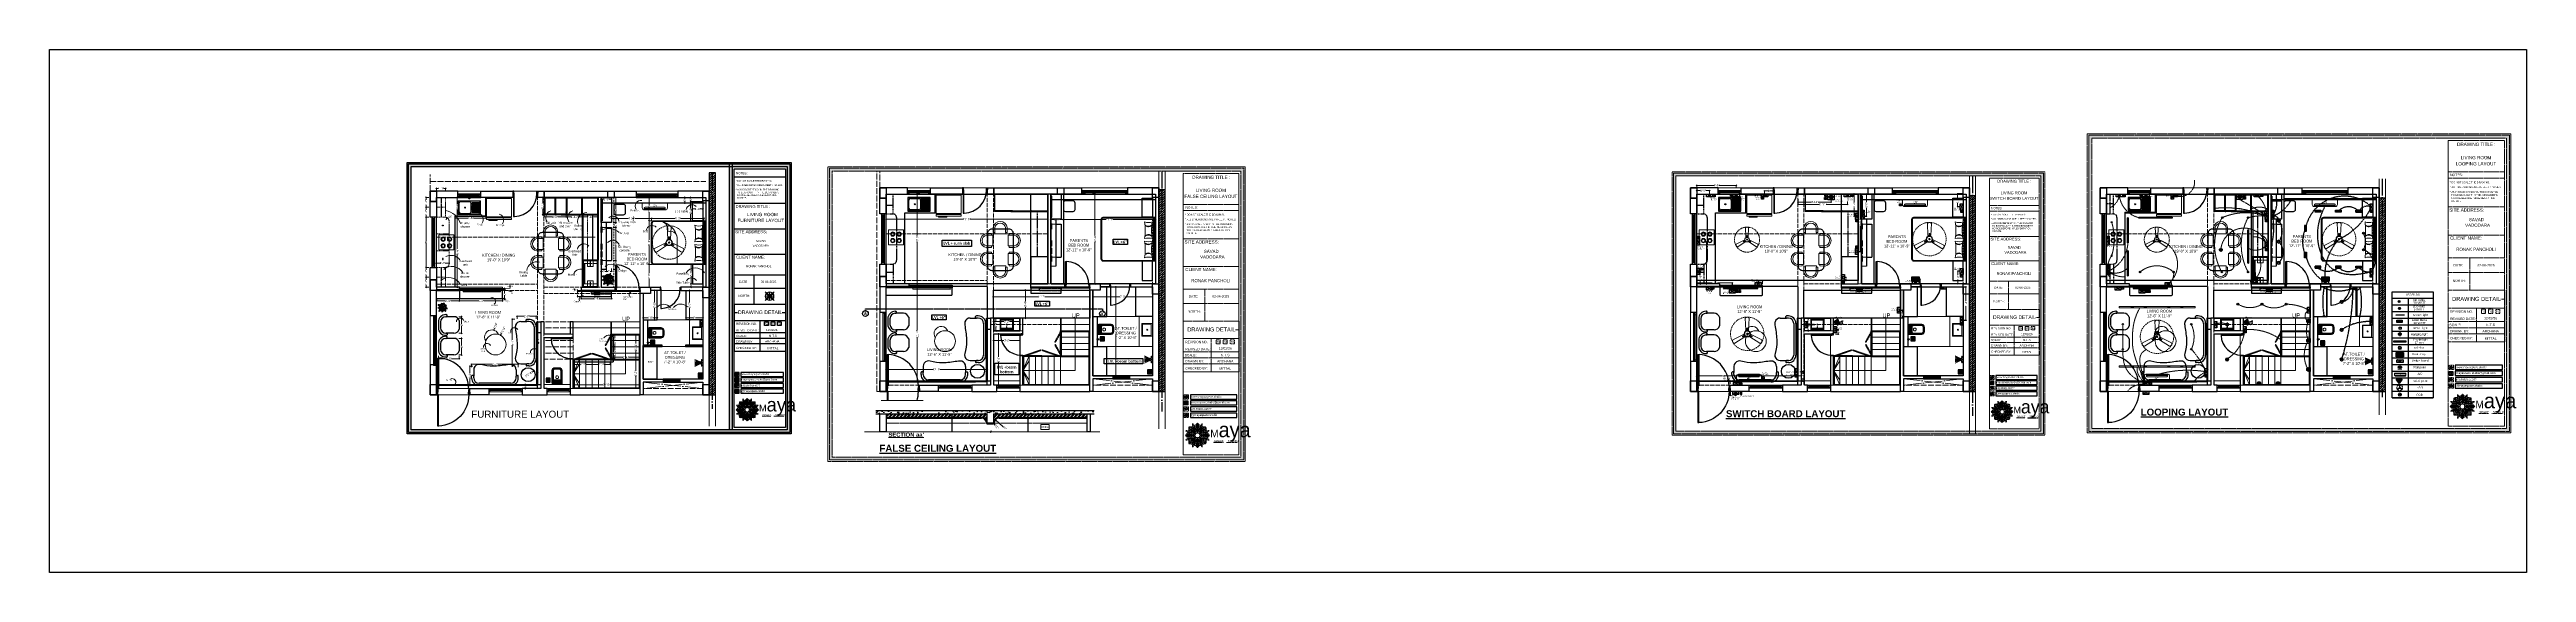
# Model space of a CAD drawing. Header units: millimetres. Extents: x 35877 to 3066687, y -650199 to -40525.
# Drawn here: x 147083 to 150640, y -180805 to -180054 of the extents above; entities that cross this region are included whole.
import ezdxf
from ezdxf.enums import TextEntityAlignment as Align

# ---------------------------------------------------------------- set-up
doc = ezdxf.new("R2010")
doc.units = ezdxf.units.MM
doc.header["$MEASUREMENT"] = 0
doc.header["$PDMODE"] = 35
for name, pattern in [('00 . GROUND FLOOR$0$DASHED', [0.75, 0.5, -0.25]), ('ACAD_ISO02W100', [15, 12, -3]), ('ACAD_ISO04W100', [30, 24, -3, 0, -3]), ('DASHED', [0.75, 0.5, -0.25]), ('DASHED2', [0.375, 0.25, -0.125]), ('DASHEDX2', [1.5, 1, -0.5]), ('HIDDEN', [0.375, 0.25, -0.125])]:
    doc.linetypes.add(name, pattern=pattern)
doc.layers.get('Defpoints').update_dxf_attribs({"color": 220})
for name, color, linetype, lineweight in [('$TD_AUDIT_GENERATED_(A0BDF17)', 32, 'Continuous', 30), ('CENTERLINE ( COLUMN ) ~ DIM', 7, 'Continuous', 9), ('COLUMN', 1, 'Continuous', 30), ('DIM.', 250, 'Continuous', 13), ('dim05', 1, 'Continuous', 13), ('Dimension', 10, 'DASHEDX2', 20), ('el', 7, 'Continuous', 20), ('ELEC-wires', 1, 'DASHED2', 13), ('ELEC.', 5, 'Continuous', 20), ('Electrical', 84, 'Continuous', 30), ('FALSE CEILING', 6, 'Continuous', 30), ('FIRST FLOOR ( TEXT )', 7, 'Continuous', 9), ('FUR', 250, 'Continuous', 0), ('FUR1', 22, 'Continuous', 0), ('FURNI', 25, 'Continuous', 5), ('FURNITURE', 32, 'Continuous', 9), ('furniture dimensions', 1, 'DASHED', 0), ('FURNITURE-1', 252, 'Continuous', 13), ('GDR_FLOATING COLUMN', 3, 'Continuous', 18), ('GROUND FLOOR', 7, 'Continuous', 9), ('GROUND FLOOR  ( HATCH )', 251, 'Continuous', 9), ('GROUND FLOOR  ( PLINE )', 251, 'Continuous', 30), ('GROUND FLOOR ( DW_RAIL )', 7, 'Continuous', 9), ('GROUND FLOOR ( STAIR )', 251, 'Continuous', 9), ('hatch-rcc', 251, 'Continuous', 9), ('Labelling', 1, 'Continuous', 25), ('NAME PLATE', 7, 'Continuous', 25), ('SECTION ( SLAB PLine )', 104, 'Continuous', 30), ('Text', 7, 'Continuous', 15), ('title block', 7, 'Continuous', 9), ('UTILITY', 48, 'Continuous', 9), ('wall', 7, 'Continuous', 30), ('X_PLOT', 1, 'Continuous', 9), ('XX~SLAB ( BEAM )~ ( DIM )', 7, 'Continuous', 9), ('XX~STR BEAM', 5, 'ACAD_ISO02W100', 9)]:
    doc.layers.add(name, color=color, linetype=linetype, lineweight=lineweight)
for name, color, linetype in [('09ELECTRICAL', 5, 'Continuous'), ('AR DOOR', 40, 'Continuous'), ('AR ELE-5', 134, 'Continuous'), ('GROUND FLOOR  ( Text )', 251, 'Continuous'), ('Labels and Texts', 8, 'Continuous'), ('SANIT', 232, 'Continuous'), ('str coll', 6, 'Continuous'), ('WC-DET', 8, 'Continuous')]:
    doc.layers.add(name, color=color, linetype=linetype)
doc.layers.add('hatch', color=253, linetype='Continuous', lineweight=0, transparency=0.4)
doc.layers.add('PDF_INT-ELEC SWITCH BOARD', color=7, linetype='Continuous', true_color=0x00751d)
doc.layers.add('XX~SLAB ( PLINE )', color=251, linetype='Continuous', plot=False)
doc.styles.add('Arial', font='arial.ttf')
doc.styles.add('century g', font='GOTHIC.TTF')
doc.styles.add("Cn_BT_0'-0", font='swissc.ttf')
doc.styles.add('KATHA', font='swissc.ttf')
doc.styles.get("Standard").update_dxf_attribs({"font": 'arial.ttf', "height": 6})
doc.styles.add('style4', font='ARIALN.TTF')
doc.styles.add('TEXT', font='eurr____.ttf')
doc.dimstyles.new('Archana', dxfattribs={"dimtxt": 2, "dimasz": 0.75, "dimexe": 0.5, "dimexo": 0.5, "dimgap": 0, "dimtad": 0, "dimzin": 0, "dimdsep": 46, "dimlunit": 4, "dimtxsty": 'century g', "dimblk": 'OBLIQUE', "dimcen": 0, "dimdle": 1, "dimclrd": 256, "dimclre": 256, "dimclrt": 256, "dimadec": 0, "dimazin": 0, "dimtfac": 1, "dimtofl": 0, "dimtmove": 1, "dimatfit": 3, "dimfxl": 1, "dimfxlon": 1, "dimtolj": 1, "dimtzin": 0, "dimlwd": -1, "dimlwe": -1, "dimarcsym": 0})
doc.dimstyles.new('ISO-25', dxfattribs={"dimtxt": 2.5, "dimasz": 1, "dimexe": 0.5, "dimexo": 1, "dimtad": 0, "dimdec": 1, "dimlunit": 4, "dimtxsty": 'Standard', "dimblk": 'OBLIQUE', "dimcen": 2.5, "dimclrd": 1, "dimclre": 1, "dimclrt": 5, "dimadec": 0, "dimazin": 0, "dimtfac": 1, "dimtdec": 1, "dimtmove": 0, "dimatfit": 3, "dimfxl": 1, "dimlwd": -1, "dimarcsym": 0})

# ---------------------------------------------------------------- blocks, each defined once
blk = doc.blocks.new('*U116')
for points in [[(-40, 0), (0, 0), (0, 30), (10, 30), (10, 100), (-40, 100)], [(0, 0), (0, -1120), (30, -1120), (30, 0)], [(1160, 0), (1120, 0), (1120, 30), (1110, 30), (1110, 100), (1160, 100)]]:
    blk.add_lwpolyline(points, close=True)
at = {"layer": 'AR ELE-5', "linetype": 'ByBlock', "ltscale": 15}
blk.add_arc((-2, 1), 1122, 272.37301, 359.96526, dxfattribs=at)
blk = doc.blocks.new('*U18')
for points in [[(0, 0), (0, 1120), (-30, 1120), (-30, 0)], [(40, 0), (0, 0), (0, -30), (-10, -30), (-10, -100), (40, -100)], [(-1160, 0), (-1120, 0), (-1120, -30), (-1110, -30), (-1110, -100), (-1160, -100)]]:
    blk.add_lwpolyline(points, close=True)
at = {"layer": 'AR ELE-5', "linetype": 'ByBlock', "ltscale": 15}
blk.add_arc((2, -1), 1122, 92.37301, 179.96526, dxfattribs=at)
blk = doc.blocks.new('*U20')
for points in [[(0, 0), (0, 1120), (30, 1120), (30, 0)], [(-40, 0), (0, 0), (0, -30), (10, -30), (10, -100), (-40, -100)], [(1160, 0), (1120, 0), (1120, -30), (1110, -30), (1110, -100), (1160, -100)]]:
    blk.add_lwpolyline(points, close=True)
at = {"layer": 'AR ELE-5', "linetype": 'ByBlock', "ltscale": 15}
blk.add_arc((-2, -1), 1122, 0.03474, 87.62699, dxfattribs=at)
blk = doc.blocks.new('*U25')
for points in [[(-40, 0), (0, 0), (0, 30), (10, 30), (10, 100), (-40, 100)], [(0, 0), (0, -1120), (30, -1120), (30, 0)], [(1160, 0), (1120, 0), (1120, 30), (1110, 30), (1110, 100), (1160, 100)]]:
    blk.add_lwpolyline(points, close=True)
at = {"layer": 'AR ELE-5', "linetype": 'ByBlock', "ltscale": 15}
blk.add_arc((-2, 1), 1122, 272.37301, 359.96526, dxfattribs=at)
blk = doc.blocks.new('sf sfs')
at = {"layer": 'FURNITURE', "color": 9, "true_color": 0xc7c8ca, "transparency": 33554687}
blk.add_line((3348686, -514612.1), (3348664.4, -514612.1), dxfattribs=at)
blk.add_lwpolyline([(3348664.4, -514612.1), (3348664.4, -514590.6), (3348686, -514590.6), (3348686, -514612.1)], dxfattribs=at)
for centre, radius in [((3348670.5, -514596.8), 3.14), ((3348670.5, -514606.3), 3.14), ((3348670.5, -514596.8), 2.24), ((3348670.5, -514606.3), 2.24), ((3348679.8, -514596.8), 3.14), ((3348679.8, -514606.3), 3.14), ((3348679.8, -514596.8), 2.24), ((3348679.8, -514606.3), 2.24)]:
    blk.add_circle(centre, radius, dxfattribs=at)
blk = doc.blocks.new('SED S')
at = {"layer": 'FURNITURE', "color": 9, "true_color": 0xc7c8ca, "transparency": 33554687, "elevation": -0.1}
for points in [[(3340618.7, -514630.8), (3340618.7, -514633.1), (3340654.7, -514633.1), (3340654.7, -514630.8)], [(3340618.7, -514634.6), (3340618.7, -514661.2), (3340654.7, -514661.2), (3340654.7, -514634.6)]]:
    blk.add_lwpolyline(points, close=True, dxfattribs=at)
at = {"layer": 'FURNITURE', "color": 9, "true_color": 0xc7c8ca, "transparency": 33554687, "elevation": -0.1, "flags": 128}
for points in [[(3340639.6, -514630.8), (3340639.6, -514629.3), (3340645.2, -514629.3), (3340645.2, -514630.8)], [(3340645.7, -514630.8), (3340645.7, -514629.3), (3340651.3, -514629.3), (3340651.3, -514630.8)]]:
    blk.add_lwpolyline(points, dxfattribs=at)
blk = doc.blocks.new('SD DSD')
at = {"layer": 'FURNITURE', "color": 9, "true_color": 0xc7c8ca, "transparency": 33554687}
for p, q in [((3348486.7, -514623.3), (3348486.7, -514619.4)), ((3348502.2, -514619.3), (3348502.3, -514623.2)), ((3348479.7, -514640.8), (3348483.7, -514640.8)), ((3348479.7, -514651.8), (3348483.7, -514651.8)), ((3348483.7, -514625.3), (3348479.8, -514625.3)), ((3348483.7, -514625.3), (3348483.7, -514640.8)), ((3348483.7, -514667.3), (3348483.7, -514651.8)), ((3348486.7, -514623.3), (3348502.3, -514623.2)), ((3348505.8, -514625.3), (3348509.7, -514625.3)), ((3348505.8, -514625.3), (3348505.8, -514640.8)), ((3348509.7, -514640.8), (3348505.8, -514640.8)), ((3348509.7, -514651.8), (3348505.8, -514651.8)), ((3348505.8, -514667.3), (3348505.8, -514651.8)), ((3348483.7, -514667.3), (3348479.8, -514667.3)), ((3348486.7, -514669.2), (3348486.7, -514673.2)), ((3348486.7, -514669.2), (3348502.3, -514669.3)), ((3348502.2, -514673.2), (3348502.3, -514669.3)), ((3348505.8, -514667.3), (3348509.7, -514667.3))]:
    blk.add_line(p, q, dxfattribs=at)
at = {"layer": 'FURNITURE', "color": 9, "lineweight": 30, "true_color": 0xc7c8ca, "transparency": 33554687}
blk.add_lwpolyline([(3348506.8, -514676.3), (3348482.7, -514676.3, -0.414214), (3348476.7, -514670.3), (3348476.7, -514622.3, -0.414214), (3348482.7, -514616.3), (3348506.8, -514616.3, -0.414214), (3348512.8, -514622.3), (3348512.8, -514670.3, -0.414214)], format="xyb", close=True, dxfattribs=at)
at = {"layer": 'FURNITURE', "color": 9, "true_color": 0xc7c8ca, "transparency": 33554687, "flags": 128}
for points in [[(3348502.2, -514621.6), (3348504.5, -514621.6), (3348504.4, -514614.2, 0.853613), (3348484.4, -514614.2), (3348484.5, -514621.6), (3348486.7, -514621.6)], [(3348502.2, -514619.3), (3348502.2, -514621.6), (3348502.2, -514614.4, 0.835758), (3348486.6, -514614.4), (3348486.7, -514619.4), (3348486.7, -514621.6)], [(3348482, -514640.8), (3348482, -514643), (3348474.6, -514643, -0.853613), (3348474.6, -514623), (3348482, -514623), (3348482, -514625.2)], [(3348482, -514651.8), (3348482, -514649.5), (3348474.6, -514649.6, 0.853613), (3348474.6, -514669.6), (3348482, -514669.5), (3348482, -514667.3)], [(3348479.7, -514640.8), (3348482, -514640.8), (3348474.8, -514640.8, -0.835758), (3348474.8, -514625.2), (3348479.8, -514625.2), (3348482, -514625.2)], [(3348479.7, -514651.8), (3348482, -514651.8), (3348474.8, -514651.8, 0.835758), (3348474.8, -514667.3), (3348479.8, -514667.3), (3348482, -514667.3)], [(3348507.5, -514640.8), (3348507.5, -514643), (3348514.9, -514643, 0.853613), (3348514.9, -514623), (3348507.4, -514623), (3348507.4, -514625.2)], [(3348509.7, -514640.8), (3348507.5, -514640.8), (3348514.7, -514640.8, 0.835758), (3348514.7, -514625.2), (3348509.7, -514625.2), (3348507.4, -514625.2)], [(3348507.5, -514651.8), (3348507.5, -514649.5), (3348514.9, -514649.6, -0.853613), (3348514.9, -514669.6), (3348507.4, -514669.5), (3348507.4, -514667.3)], [(3348509.7, -514651.8), (3348507.5, -514651.8), (3348514.7, -514651.8, -0.835758), (3348514.7, -514667.3), (3348509.7, -514667.3), (3348507.4, -514667.3)], [(3348502.2, -514671), (3348504.5, -514671), (3348504.4, -514678.4, -0.853613), (3348484.4, -514678.4), (3348484.5, -514670.9), (3348486.7, -514670.9)], [(3348502.2, -514673.2), (3348502.2, -514671), (3348502.2, -514678.2, -0.835758), (3348486.6, -514678.2), (3348486.7, -514673.2), (3348486.7, -514670.9)]]:
    blk.add_lwpolyline(points, format="xyb", dxfattribs=at)
blk = doc.blocks.new('6616')
at = {"color": 242, "linetype": 'DASHED', "true_color": 0xcd2027}
for p, q in [((386784.8, -36915.8), (386775.8, -36911.8)), ((386784.8, -36911.8), (386775.8, -36915.8))]:
    blk.add_line(p, q, dxfattribs=at)
at = {"layer": 'ELEC-wires', "color": 5, "linetype": 'ByBlock', "lineweight": 30, "ltscale": 4}
blk.add_lwpolyline([(386775.8, -36911.8), (386784.8, -36911.8), (386784.8, -36915.8), (386775.8, -36915.8)], close=True, dxfattribs=at)
blk = doc.blocks.new('WIFI')
at = {"layer": '$TD_AUDIT_GENERATED_(A0BDF17)', "lineweight": 13, "true_color": 0xc7c8ca}
h = blk.add_hatch(color=9, dxfattribs=at)
h.dxf.hatch_style = 1
h.paths.add_polyline_path([(3320075.1, -510037.5), (3320075.2, -510037.6, -0.206837), (3320083.7, -510037.6), (3320083.8, -510037.5, 0.208331)])
h.paths.add_polyline_path([(3320075.7, -510038.3), (3320075.8, -510038.4, -0.179121), (3320083.2, -510038.4), (3320083.3, -510038.3, 0.181041)])
h.paths.add_polyline_path([(3320076.2, -510039.1), (3320076.3, -510039.3, -0.151306), (3320082.6, -510039.2), (3320082.7, -510039.1, 0.153663)])
h.paths.add_polyline_path([(3320076.6, -510039.8), (3320076.7, -510040, -0.127939), (3320082.1, -510039.9), (3320082.2, -510039.8, 0.130675)])
h.paths.add_polyline_path([(3320077.2, -510040.7), (3320077.3, -510040.8, -0.099586), (3320081.5, -510040.8), (3320081.6, -510040.6, 0.102799)])
h.paths.add_polyline_path([(3320077.8, -510041.6), (3320077.9, -510041.7, -0.070714), (3320080.9, -510041.7), (3320081, -510041.5, 0.074439)])
h.paths.add_polyline_path([(3320080.4, -510042.5, 0.045415), (3320078.4, -510042.5), (3320078.5, -510042.6, -0.041129), (3320080.3, -510042.6)])
at = {"layer": '$TD_AUDIT_GENERATED_(A0BDF17)', "color": 5, "lineweight": 53}
for q in [(3320075.1, -510037.5), (3320083.8, -510037.5)]:
    blk.add_line((3320079.3, -510043.9), q, dxfattribs=at)
at = {"layer": '$TD_AUDIT_GENERATED_(A0BDF17)', "lineweight": 13}
for centre, radius, start, end in [((3320079.5, -510047.5), 10.9, 66.4636, 113.5364), ((3320079.5, -510048.5), 10.9, 69.5551, 110.602), ((3320079.5, -510048.5), 10.7, 69.7839, 110.4045), ((3320079.5, -510049.5), 10.9, 72.6901, 107.6338), ((3320079.5, -510049.5), 10.7, 72.9716, 107.3874), ((3320079.5, -510050.3), 10.9, 75.3462, 105.1259), ((3320079.5, -510051.3), 10.9, 78.5929, 102.0702), ((3320079.5, -510051.3), 10.7, 78.9794, 101.7278), ((3320079.5, -510052.3), 10.9, 81.9217, 98.9505), ((3320079.5, -510052.3), 10.7, 82.3715, 98.5509), ((3320079.5, -510053.3), 10.9, 85.3513, 95.7524), ((3320079.5, -510053.3), 10.7, 85.8705, 95.2913)]:
    blk.add_arc(centre, radius, start, end, dxfattribs=at)
at = {"layer": '$TD_AUDIT_GENERATED_(A0BDF17)', "color": 252, "lineweight": 13, "true_color": 0x939598}
blk.add_arc((3320079.5, -510047.5), 10.7, 66.6419, 113.3863, dxfattribs=at)
at = {"layer": 'Labels and Texts', "lineweight": 13}
blk.add_arc((3320079.5, -510050.3), 10.7, 75.6739, 104.837, dxfattribs=at)
blk = doc.blocks.new('_Oblique')
at = {"layer": 'wall', "color": 0, "lineweight": -2}
blk.add_line((-0.5, -0.5), (0.5, 0.5), dxfattribs=at)
blk = doc.blocks.new('*D345')
at = {"layer": 'Defpoints', "color": 0, "linetype": 'Continuous', "lineweight": 0, "transparency": 16777216}
for p in [(149603, -180439.7), (149603, -180448.7), (149608.3, -180448.7)]:
    blk.add_point(p, dxfattribs=at)
at = {"layer": 'furniture dimensions', "color": 5, "linetype": 'ByBlock', "transparency": 16777216}
blk.add_line((149604.3, -180439.7), (149608.8, -180439.7), dxfattribs=at)
at = {"layer": 'furniture dimensions', "color": 5, "linetype": 'Continuous', "transparency": 16777216}
for p, q in [((149604.3, -180448.7), (149608.8, -180448.7)), ((149608.3, -180438.7), (149608.3, -180441.7)), ((149608.3, -180449.7), (149608.3, -180446.7))]:
    blk.add_line(p, q, dxfattribs=at)
at = {"layer": 'furniture dimensions', "color": 5, "linetype": 'Continuous', "transparency": 16777216, "xscale": 1.5, "yscale": 1.5, "zscale": 1.5}
for p, rotation in [((149608.3, -180439.7), 90), ((149608.3, -180448.7), 270)]:
    blk.add_blockref('_Oblique', p, dxfattribs=dict(at, rotation=rotation))
at = {"layer": 'furniture dimensions', "linetype": 'Continuous', "lineweight": 0, "transparency": 16777216, "insert": (149608.3, -180444.2), "char_height": 3, "attachment_point": 5, "rotation": 90, "style": 'century g'}
blk.add_mtext('\\A1;eq', dxfattribs=at)
blk = doc.blocks.new('*D346')
at = {"layer": 'Defpoints', "color": 0, "linetype": 'Continuous', "lineweight": 0, "transparency": 16777216}
for p in [(149603, -180448.7), (149603, -180457.7), (149608.3, -180448.7)]:
    blk.add_point(p, dxfattribs=at)
at = {"layer": 'furniture dimensions', "color": 5, "linetype": 'Continuous', "transparency": 16777216}
for p, q in [((149604.3, -180448.7), (149608.8, -180448.7)), ((149608.3, -180447.7), (149608.3, -180450.7)), ((149608.3, -180458.7), (149608.3, -180455.7))]:
    blk.add_line(p, q, dxfattribs=at)
at = {"layer": 'furniture dimensions', "color": 5, "linetype": 'ByBlock', "transparency": 16777216}
blk.add_line((149604.3, -180457.7), (149608.8, -180457.7), dxfattribs=at)
at = {"layer": 'furniture dimensions', "color": 5, "linetype": 'Continuous', "transparency": 16777216, "xscale": 1.5, "yscale": 1.5, "zscale": 1.5}
for p, rotation in [((149608.3, -180448.7), 90), ((149608.3, -180457.7), 270)]:
    blk.add_blockref('_Oblique', p, dxfattribs=dict(at, rotation=rotation))
at = {"layer": 'furniture dimensions', "linetype": 'Continuous', "lineweight": 0, "transparency": 16777216, "insert": (149608.3, -180453.2), "char_height": 3, "attachment_point": 5, "rotation": 90, "style": 'century g'}
blk.add_mtext('\\A1;eq', dxfattribs=at)
blk = doc.blocks.new('*D347')
at = {"layer": 'Defpoints', "color": 0, "linetype": 'Continuous', "lineweight": 0, "transparency": 16777216}
for p in [(149505.2, -180248.7), (149448.5, -180262.1), (149505.2, -180261.1)]:
    blk.add_point(p, dxfattribs=at)
at = {"layer": 'furniture dimensions', "color": 5, "linetype": 'Continuous', "transparency": 16777216}
for p, q in [((149447.5, -180248.7), (149472.9, -180248.7)), ((149506.2, -180248.7), (149480.8, -180248.7)), ((149505.2, -180252.7), (149505.2, -180248.2))]:
    blk.add_line(p, q, dxfattribs=at)
at = {"layer": 'furniture dimensions', "color": 5, "linetype": 'ByBlock', "transparency": 16777216}
blk.add_line((149448.5, -180252.7), (149448.5, -180248.2), dxfattribs=at)
at = {"layer": 'furniture dimensions', "color": 5, "linetype": 'Continuous', "transparency": 16777216, "xscale": 1.5, "yscale": 1.5, "zscale": 1.5, "rotation": 180}
blk.add_blockref('_Oblique', (149448.5, -180248.7), dxfattribs=at)
at = {"layer": 'furniture dimensions', "color": 5, "linetype": 'Continuous', "transparency": 16777216, "xscale": 1.5, "yscale": 1.5, "zscale": 1.5}
blk.add_blockref('_Oblique', (149505.2, -180248.7), dxfattribs=at)
at = {"layer": 'furniture dimensions', "linetype": 'Continuous', "lineweight": 0, "transparency": 16777216, "insert": (149476.9, -180248.7), "char_height": 3, "attachment_point": 5, "style": 'century g'}
blk.add_mtext('\\A1;4\'-9"', dxfattribs=at)
blk = doc.blocks.new('*D348')
at = {"layer": 'Defpoints', "color": 0, "linetype": 'Continuous', "lineweight": 0, "transparency": 16777216}
for p in [(149546, -180256.6), (149546, -180263.2), (149558, -180261.2)]:
    blk.add_point(p, dxfattribs=at)
at = {"layer": 'furniture dimensions', "color": 5, "linetype": 'Continuous', "transparency": 16777216}
for p, q in [((149545, -180256.6), (149550.8, -180256.6)), ((149546, -180260.6), (149546, -180256.1)), ((149559, -180256.6), (149553.1, -180256.6))]:
    blk.add_line(p, q, dxfattribs=at)
at = {"layer": 'furniture dimensions', "color": 5, "linetype": 'ByBlock', "transparency": 16777216}
blk.add_line((149558, -180260.6), (149558, -180256.1), dxfattribs=at)
at = {"layer": 'furniture dimensions', "color": 5, "linetype": 'Continuous', "transparency": 16777216, "xscale": 1.5, "yscale": 1.5, "zscale": 1.5, "rotation": 180}
blk.add_blockref('_Oblique', (149546, -180256.6), dxfattribs=at)
at = {"layer": 'furniture dimensions', "color": 5, "linetype": 'Continuous', "transparency": 16777216, "xscale": 1.5, "yscale": 1.5, "zscale": 1.5}
blk.add_blockref('_Oblique', (149558, -180256.6), dxfattribs=at)
at = {"layer": 'furniture dimensions', "linetype": 'Continuous', "lineweight": 0, "transparency": 16777216, "insert": (149552, -180256.6), "char_height": 3, "attachment_point": 5, "style": 'century g'}
blk.add_mtext("\\A1;1'", dxfattribs=at)
blk = doc.blocks.new('*D349')
at = {"layer": 'Defpoints', "color": 0, "linetype": 'Continuous', "lineweight": 0, "transparency": 16777216}
for p in [(149645, -180462.2), (149647, -180456.1), (149651.7, -180462.2)]:
    blk.add_point(p, dxfattribs=at)
at = {"layer": 'furniture dimensions', "color": 5, "linetype": 'ByBlock', "transparency": 16777216}
blk.add_line((149647.7, -180456.1), (149652.2, -180456.1), dxfattribs=at)
at = {"layer": 'furniture dimensions', "color": 5, "linetype": 'Continuous', "transparency": 16777216}
for p, q in [((149647.7, -180462.2), (149652.2, -180462.2)), ((149651.7, -180455.1), (149651.7, -180457.5)), ((149651.7, -180463.2), (149651.7, -180460.8))]:
    blk.add_line(p, q, dxfattribs=at)
at = {"layer": 'furniture dimensions', "color": 5, "linetype": 'Continuous', "transparency": 16777216, "xscale": 1.5, "yscale": 1.5, "zscale": 1.5}
for p, rotation in [((149651.7, -180456.1), 90), ((149651.7, -180462.2), 270)]:
    blk.add_blockref('_Oblique', p, dxfattribs=dict(at, rotation=rotation))
at = {"layer": 'furniture dimensions', "linetype": 'Continuous', "lineweight": 0, "transparency": 16777216, "insert": (149651.7, -180459.1), "char_height": 3, "attachment_point": 5, "rotation": 90, "style": 'century g'}
blk.add_mtext('\\A1;6"', dxfattribs=at)
blk = doc.blocks.new('*D350')
at = {"layer": 'Defpoints', "color": 0, "linetype": 'Continuous', "lineweight": 0, "transparency": 16777216}
for p in [(149450.5, -180372.2), (149451.8, -180390.2), (149453.5, -180390.2)]:
    blk.add_point(p, dxfattribs=at)
at = {"layer": 'furniture dimensions', "color": 5, "linetype": 'ByBlock', "transparency": 16777216}
blk.add_line((149451, -180372.2), (149454, -180372.2), dxfattribs=at)
at = {"layer": 'furniture dimensions', "color": 5, "linetype": 'Continuous', "transparency": 16777216}
for p, q in [((149452.3, -180390.2), (149454, -180390.2)), ((149453.5, -180371.2), (149453.5, -180377.5)), ((149453.5, -180391.2), (149453.5, -180384.9))]:
    blk.add_line(p, q, dxfattribs=at)
at = {"layer": 'furniture dimensions', "color": 5, "linetype": 'Continuous', "transparency": 16777216, "xscale": 1.5, "yscale": 1.5, "zscale": 1.5}
for p, rotation in [((149453.5, -180372.2), 90), ((149453.5, -180390.2), 270)]:
    blk.add_blockref('_Oblique', p, dxfattribs=dict(at, rotation=rotation))
at = {"layer": 'furniture dimensions', "linetype": 'Continuous', "lineweight": 0, "transparency": 16777216, "insert": (149453.5, -180381.2), "char_height": 3, "attachment_point": 5, "rotation": 90, "style": 'century g'}
blk.add_mtext('\\A1;1\'-6"', dxfattribs=at)
blk = doc.blocks.new('*D351')
at = {"layer": 'Defpoints', "color": 0, "linetype": 'Continuous', "lineweight": 0, "transparency": 16777216}
for p in [(149450.5, -180330.2), (149452.8, -180390.2), (149462.4, -180390.2)]:
    blk.add_point(p, dxfattribs=at)
at = {"layer": 'furniture dimensions', "color": 5, "linetype": 'ByBlock', "transparency": 16777216}
blk.add_line((149458.4, -180330.2), (149462.9, -180330.2), dxfattribs=at)
at = {"layer": 'furniture dimensions', "color": 5, "linetype": 'Continuous', "transparency": 16777216}
for p, q in [((149462.4, -180329.2), (149462.4, -180358.8)), ((149458.4, -180390.2), (149462.9, -180390.2)), ((149462.4, -180391.2), (149462.4, -180361.5))]:
    blk.add_line(p, q, dxfattribs=at)
at = {"layer": 'furniture dimensions', "color": 5, "linetype": 'Continuous', "transparency": 16777216, "xscale": 1.5, "yscale": 1.5, "zscale": 1.5}
for p, rotation in [((149462.4, -180330.2), 90), ((149462.4, -180390.2), 270)]:
    blk.add_blockref('_Oblique', p, dxfattribs=dict(at, rotation=rotation))
at = {"layer": 'furniture dimensions', "linetype": 'Continuous', "lineweight": 0, "transparency": 16777216, "insert": (149462.4, -180360.2), "char_height": 3, "attachment_point": 5, "rotation": 90, "style": 'century g'}
blk.add_mtext("\\A1;5'", dxfattribs=at)
blk = doc.blocks.new('*D343')
at = {"layer": 'Defpoints', "color": 0, "linetype": 'Continuous', "lineweight": 0, "transparency": 16777216}
for p in [(149448.5, -180266.1), (149466.8, -180256.3), (149466.8, -180263.2)]:
    blk.add_point(p, dxfattribs=at)
at = {"layer": 'furniture dimensions', "color": 5, "linetype": 'Continuous', "transparency": 16777216}
for p, q in [((149447.5, -180256.3), (149453.9, -180256.3)), ((149467.8, -180256.3), (149461.3, -180256.3)), ((149466.8, -180260.3), (149466.8, -180255.8))]:
    blk.add_line(p, q, dxfattribs=at)
at = {"layer": 'furniture dimensions', "color": 5, "linetype": 'ByBlock', "transparency": 16777216}
blk.add_line((149448.5, -180260.3), (149448.5, -180255.8), dxfattribs=at)
at = {"layer": 'furniture dimensions', "color": 5, "linetype": 'Continuous', "transparency": 16777216, "xscale": 1.5, "yscale": 1.5, "zscale": 1.5, "rotation": 180}
blk.add_blockref('_Oblique', (149448.5, -180256.3), dxfattribs=at)
at = {"layer": 'furniture dimensions', "color": 5, "linetype": 'Continuous', "transparency": 16777216, "xscale": 1.5, "yscale": 1.5, "zscale": 1.5}
blk.add_blockref('_Oblique', (149466.8, -180256.3), dxfattribs=at)
at = {"layer": 'furniture dimensions', "linetype": 'Continuous', "lineweight": 0, "transparency": 16777216, "insert": (149457.6, -180256.3), "char_height": 3, "attachment_point": 5, "style": 'century g'}
blk.add_mtext('\\A1;1\'-6"', dxfattribs=at)
blk = doc.blocks.new('*D344')
at = {"layer": 'Defpoints', "color": 0, "linetype": 'Continuous', "lineweight": 0, "transparency": 16777216}
for p in [(149537, -180390.3), (149543, -180385.9), (149543, -180392.3)]:
    blk.add_point(p, dxfattribs=at)
at = {"layer": 'furniture dimensions', "color": 5, "linetype": 'Continuous', "transparency": 16777216}
for p, q in [((149536, -180385.9), (149538.4, -180385.9)), ((149544, -180385.9), (149541.6, -180385.9)), ((149543, -180389.9), (149543, -180385.4))]:
    blk.add_line(p, q, dxfattribs=at)
at = {"layer": 'furniture dimensions', "color": 5, "linetype": 'ByBlock', "transparency": 16777216}
blk.add_line((149537, -180389.8), (149537, -180385.4), dxfattribs=at)
at = {"layer": 'furniture dimensions', "color": 5, "linetype": 'Continuous', "transparency": 16777216, "xscale": 1.5, "yscale": 1.5, "zscale": 1.5, "rotation": 180}
blk.add_blockref('_Oblique', (149537, -180385.9), dxfattribs=at)
at = {"layer": 'furniture dimensions', "color": 5, "linetype": 'Continuous', "transparency": 16777216, "xscale": 1.5, "yscale": 1.5, "zscale": 1.5}
blk.add_blockref('_Oblique', (149543, -180385.9), dxfattribs=at)
at = {"layer": 'furniture dimensions', "linetype": 'Continuous', "lineweight": 0, "transparency": 16777216, "insert": (149540, -180385.9), "char_height": 3, "attachment_point": 5, "style": 'century g'}
blk.add_mtext('\\A1;6"', dxfattribs=at)
blk = doc.blocks.new('*D352')
at = {"layer": 'Defpoints', "color": 0, "lineweight": 0, "transparency": 16777216}
for p in [(149686.6, -180261.1), (149692, -180261.1), (149689, -180292.7)]:
    blk.add_point(p, dxfattribs=at)
at = {"layer": 'dim05', "color": 1, "linetype": 'Continuous', "lineweight": -2, "transparency": 16777216}
for p, q in [((149687.6, -180261.1), (149692.5, -180261.1)), ((149690, -180292.7), (149692.5, -180292.7))]:
    blk.add_line(p, q, dxfattribs=at)
at = {"layer": 'dim05', "color": 1, "linetype": 'Continuous', "transparency": 16777216}
for p, q in [((149692, -180261.1), (149692, -180272.9)), ((149692, -180292.7), (149692, -180280.9))]:
    blk.add_line(p, q, dxfattribs=at)
at = {"layer": 'dim05', "color": 1, "transparency": 16777216}
for p, rotation in [((149692, -180261.1), 90), ((149692, -180292.7), 270)]:
    blk.add_blockref('_Oblique', p, dxfattribs=dict(at, rotation=rotation))
at = {"layer": 'dim05', "color": 5, "lineweight": 25, "transparency": 16777216, "insert": (149692, -180276.9), "char_height": 2.5, "attachment_point": 5, "rotation": 90, "style": 'Arial'}
blk.add_mtext('2\'-8"', dxfattribs=at)
blk = doc.blocks.new('*D353')
at = {"layer": 'Defpoints', "color": 0, "lineweight": 0, "transparency": 16777216}
for p in [(149762.7, -180388.2), (149769.5, -180383.5), (149769.5, -180390.1)]:
    blk.add_point(p, dxfattribs=at)
at = {"layer": 'dim05', "color": 1, "linetype": 'Continuous', "lineweight": -2, "transparency": 16777216}
for p, q in [((149762.7, -180387.2), (149762.7, -180383)), ((149769.5, -180389.1), (149769.5, -180383))]:
    blk.add_line(p, q, dxfattribs=at)
at = {"layer": 'dim05', "color": 1, "linetype": 'Continuous', "transparency": 16777216}
for p, q in [((149762.7, -180383.5), (149764.1, -180383.5)), ((149769.5, -180383.5), (149768.2, -180383.5))]:
    blk.add_line(p, q, dxfattribs=at)
at = {"layer": 'dim05', "color": 1, "transparency": 16777216, "rotation": 180}
blk.add_blockref('_Oblique', (149762.7, -180383.5), dxfattribs=at)
at = {"layer": 'dim05', "color": 1, "transparency": 16777216}
blk.add_blockref('_Oblique', (149769.5, -180383.5), dxfattribs=at)
at = {"layer": 'dim05', "color": 5, "lineweight": 25, "transparency": 16777216, "insert": (149766.1, -180383.5), "char_height": 2.5, "attachment_point": 5, "style": 'Arial'}
blk.add_mtext('7"', dxfattribs=at)
blk = doc.blocks.new('*D354')
at = {"layer": 'Defpoints', "color": 0, "lineweight": 0, "transparency": 16777216}
for p in [(149822.8, -180261.1), (149827, -180279.6), (149831, -180261.1)]:
    blk.add_point(p, dxfattribs=at)
at = {"layer": 'dim05', "color": 1, "linetype": 'Continuous', "lineweight": -2, "transparency": 16777216}
for p, q in [((149830, -180261.1), (149822.3, -180261.1)), ((149826, -180279.6), (149822.3, -180279.6))]:
    blk.add_line(p, q, dxfattribs=at)
at = {"layer": 'dim05', "color": 1, "linetype": 'Continuous', "transparency": 16777216}
for p, q in [((149822.8, -180261.1), (149822.8, -180266.6)), ((149822.8, -180279.6), (149822.8, -180274.2))]:
    blk.add_line(p, q, dxfattribs=at)
at = {"layer": 'dim05', "color": 1, "transparency": 16777216}
for p, rotation in [((149822.8, -180261.1), 90), ((149822.8, -180279.6), 270)]:
    blk.add_blockref('_Oblique', p, dxfattribs=dict(at, rotation=rotation))
at = {"layer": 'dim05', "color": 5, "lineweight": 25, "transparency": 16777216, "insert": (149822.8, -180270.4), "char_height": 2.5, "attachment_point": 5, "rotation": 90, "style": 'Arial'}
blk.add_mtext('1\'-7"', dxfattribs=at)
blk = doc.blocks.new('*D355')
at = {"layer": 'Defpoints', "color": 0, "lineweight": 0, "transparency": 16777216}
for p in [(149823.5, -180390.1), (149827, -180372.1), (149827, -180390.1)]:
    blk.add_point(p, dxfattribs=at)
at = {"layer": 'dim05', "color": 1, "linetype": 'Continuous', "lineweight": -2, "transparency": 16777216}
for p, q in [((149826, -180372.1), (149823, -180372.1)), ((149826, -180390.1), (149823, -180390.1))]:
    blk.add_line(p, q, dxfattribs=at)
at = {"layer": 'dim05', "color": 1, "linetype": 'Continuous', "transparency": 16777216}
for p, q in [((149823.5, -180372.1), (149823.5, -180377.3)), ((149823.5, -180390.1), (149823.5, -180385))]:
    blk.add_line(p, q, dxfattribs=at)
at = {"layer": 'dim05', "color": 1, "transparency": 16777216}
for p, rotation in [((149823.5, -180372.1), 90), ((149823.5, -180390.1), 270)]:
    blk.add_blockref('_Oblique', p, dxfattribs=dict(at, rotation=rotation))
at = {"layer": 'dim05', "color": 5, "lineweight": 25, "transparency": 16777216, "insert": (149823.5, -180381.1), "char_height": 2.5, "attachment_point": 5, "rotation": 90, "style": 'Arial'}
blk.add_mtext('1\'-6"', dxfattribs=at)
blk = doc.blocks.new('FSFSF')
at = {"color": 42, "lineweight": 5, "true_color": 0xe0ac11}
for p, q in [((28587.7, 131.2), (28591.1, 131.2)), ((28589.8, 129.1), (28587.7, 131.2)), ((28597.5, 124.8), (28591.1, 131.2)), ((28593.2, 131.5), (28593.5, 137.7)), ((28593.2, 131.5), (28601.7, 122.7)), ((28601.2, 130.2), (28593.2, 131.5)), ((28593.4, 135), (28594.6, 136.1)), ((28593.4, 135), (28597.6, 130.8)), ((28599.8, 138.1), (28593.5, 137.7)), ((28595.1, 136.7), (28594.5, 136.7)), ((28594.6, 136.1), (28594.6, 136.7)), ((28605.2, 125), (28594.6, 136.1)), ((28596.2, 137.9), (28595.1, 136.7)), ((28606.3, 126.1), (28595.1, 136.7)), ((28596.2, 137.9), (28600.5, 133.6)), ((28599.8, 138.1), (28608.6, 129.6)), ((28601, 130), (28599.8, 138.1)), ((28600, 143.5), (28600, 140.2)), ((28602.1, 141.4), (28600, 143.5)), ((28606.5, 133.8), (28600, 140.2)), ((28605.9, 129.2), (28601, 130)), ((28602.1, 125.4), (28601.2, 130.2)), ((28602.1, 141.4), (28602.1, 132)), ((28604.7, 132), (28602.1, 132)), ((28603.9, 139.7), (28608.6, 144.1)), ((28603.9, 126.6), (28603.9, 139.7)), ((28603.9, 139.7), (28608.6, 133)), ((28606.5, 133.8), (28604.7, 132)), ((28605.9, 129.2), (28608.6, 133)), ((28607.9, 142.2), (28606.6, 142.2)), ((28606.6, 142.2), (28606.6, 135.8)), ((28607.9, 142.2), (28608.6, 142.8)), ((28607.9, 142.2), (28607.9, 126.6)), ((28613.3, 139.7), (28608.6, 144.1)), ((28609.3, 142.2), (28608.6, 142.8)), ((28613.3, 139.7), (28608.6, 133)), ((28617.4, 138.1), (28608.6, 129.6)), ((28611.3, 129.2), (28608.6, 133)), ((28609.3, 142.2), (28609.3, 126.6)), ((28609.3, 142.2), (28610.6, 142.2)), ((28610.6, 142.2), (28610.6, 135.8)), ((28610.7, 133.8), (28617.1, 140.2)), ((28610.7, 133.8), (28612.4, 132)), ((28610.9, 126.1), (28622, 136.7)), ((28611.3, 129.2), (28616.1, 130)), ((28612, 125), (28622.6, 136.1)), ((28612.4, 132), (28615, 132)), ((28613.3, 126.6), (28613.3, 139.7)), ((28615, 141.4), (28617.1, 143.5)), ((28615, 141.4), (28615, 132)), ((28615.1, 125.4), (28615.9, 130.2)), ((28624, 131.5), (28615.5, 122.7)), ((28615.9, 130.2), (28624, 131.5)), ((28616.1, 130), (28617.4, 138.1)), ((28620.9, 137.9), (28616.7, 133.6)), ((28617.1, 143.5), (28617.1, 140.2)), ((28617.4, 138.1), (28623.6, 137.7)), ((28623.8, 135), (28619.6, 130.8)), ((28619.7, 124.8), (28626.1, 131.2)), ((28620.9, 137.9), (28622, 136.7)), ((28622, 136.7), (28622.6, 136.7)), ((28622.6, 136.1), (28622.6, 136.7)), ((28623.8, 135), (28622.6, 136.1)), ((28624, 131.5), (28623.6, 137.7)), ((28629.5, 131.2), (28626.1, 131.2)), ((28627.3, 129.1), (28629.5, 131.2)), ((28591.6, 127.4), (28587.2, 122.7)), ((28591.6, 117.9), (28587.2, 122.7)), ((28589.8, 116.2), (28587.7, 114.1)), ((28587.7, 114.1), (28591.1, 114.1)), ((28589, 123.3), (28588.4, 122.7)), ((28589, 122), (28588.4, 122.7)), ((28589, 123.3), (28589, 124.7)), ((28589, 124.7), (28595.4, 124.7)), ((28589, 123.3), (28604.7, 123.3)), ((28589, 122), (28604.7, 122)), ((28589, 122), (28589, 120.7)), ((28589, 120.7), (28595.4, 120.7)), ((28589.8, 129.1), (28599.3, 129.1)), ((28589.8, 116.2), (28599.3, 116.2)), ((28597.5, 120.5), (28591.1, 114.1)), ((28604.7, 127.4), (28591.6, 127.4)), ((28591.6, 127.4), (28598.2, 122.7)), ((28591.6, 117.9), (28598.2, 122.7)), ((28604.7, 117.9), (28591.6, 117.9)), ((28593.2, 113.9), (28601.7, 122.7)), ((28601.2, 115.1), (28593.2, 113.9)), ((28593.2, 113.9), (28593.5, 107.6)), ((28593.4, 110.3), (28597.6, 114.5)), ((28593.4, 110.3), (28594.6, 109.2)), ((28599.8, 107.2), (28593.5, 107.5)), ((28595.1, 108.5), (28594.5, 108.5)), ((28605.2, 120.4), (28594.6, 109.2)), ((28594.6, 109.2), (28594.6, 108.6)), ((28606.3, 119.1), (28595.1, 108.5)), ((28596.2, 107.4), (28595.1, 108.5)), ((28596.2, 107.4), (28600.5, 111.6)), ((28597.5, 124.8), (28599.3, 126.5)), ((28597.5, 120.5), (28599.3, 118.8)), ((28602.1, 125.4), (28598.2, 122.7)), ((28602.1, 119.9), (28598.2, 122.7)), ((28599.3, 126.5), (28599.3, 129.1)), ((28599.3, 118.8), (28599.3, 116.2)), ((28599.8, 107.2), (28608.6, 115.7)), ((28601, 115.2), (28599.8, 107.2)), ((28606.5, 111.5), (28600, 105.1)), ((28600, 101.7), (28600, 105.1)), ((28602.1, 103.8), (28600, 101.7)), ((28605.9, 116), (28601, 115.2)), ((28602.1, 119.9), (28601.2, 115.1)), ((28602.3, 123.3), (28601.7, 122.7)), ((28602.3, 122), (28601.7, 122.7)), ((28602.1, 103.8), (28602.1, 113.3)), ((28604.7, 113.3), (28602.1, 113.3)), ((28602.3, 123.3), (28603, 122.7)), ((28602.3, 122), (28603, 122.7)), ((28605.2, 125), (28603, 122.7)), ((28605.2, 120.4), (28603, 122.7)), ((28603.7, 126.5), (28603.7, 127.4)), ((28604.7, 126.5), (28603.7, 126.5)), ((28604.7, 118.8), (28603.7, 118.8)), ((28603.7, 118.8), (28603.7, 117.9)), ((28604.7, 127.6), (28603.9, 127.6)), ((28607.9, 126.6), (28603.9, 126.6)), ((28607.9, 118.6), (28603.9, 118.6)), ((28603.9, 118.6), (28603.9, 105.5)), ((28604.7, 117.7), (28603.9, 117.7)), ((28603.9, 105.5), (28608.6, 112.2)), ((28603.9, 105.5), (28608.6, 101.1)), ((28604.7, 126.6), (28604.7, 127.6)), ((28604.7, 123.3), (28604.7, 127.4)), ((28604.7, 122), (28604.7, 117.9)), ((28604.7, 118.6), (28604.7, 117.7)), ((28606.5, 111.5), (28604.7, 113.3)), ((28605.9, 116), (28608.6, 112.2)), ((28606.3, 126.1), (28608.6, 128.3)), ((28606.3, 119.1), (28608.6, 117)), ((28606.6, 103), (28606.6, 109.4)), ((28607.9, 103), (28606.6, 103)), ((28607.9, 128.9), (28608.6, 129.6)), ((28607.9, 128.9), (28608.6, 128.3)), ((28607.9, 103), (28607.9, 118.6)), ((28607.9, 116.3), (28608.6, 117)), ((28607.9, 116.3), (28608.6, 115.7)), ((28607.9, 103), (28608.6, 102.4)), ((28609.3, 128.9), (28608.6, 129.6)), ((28609.3, 128.9), (28608.6, 128.3)), ((28610.9, 126.1), (28608.6, 128.3)), ((28610.9, 119.1), (28608.6, 117)), ((28609.3, 116.3), (28608.6, 117)), ((28609.3, 116.3), (28608.6, 115.7)), ((28611.3, 116), (28608.6, 112.2)), ((28617.4, 107.2), (28608.6, 115.7)), ((28613.3, 105.5), (28608.6, 112.2)), ((28613.3, 105.5), (28608.6, 101.1)), ((28609.3, 103), (28608.6, 102.4)), ((28609.3, 126.6), (28613.3, 126.6)), ((28609.3, 118.6), (28613.3, 118.6)), ((28609.3, 103), (28609.3, 118.6)), ((28609.3, 103), (28610.6, 103)), ((28610.6, 103), (28610.6, 109.4)), ((28610.7, 111.5), (28612.4, 113.3)), ((28610.7, 111.5), (28617.1, 105.1)), ((28610.9, 119.1), (28622, 108.5)), ((28611.3, 116), (28616.1, 115.2)), ((28612, 125), (28614.2, 122.7)), ((28612, 120.4), (28614.2, 122.7)), ((28612, 120.4), (28622.6, 109.2)), ((28612.4, 113.3), (28615, 113.3)), ((28612.5, 126.6), (28612.5, 127.6)), ((28612.5, 127.6), (28613.3, 127.6)), ((28612.5, 123.3), (28612.5, 127.4)), ((28612.5, 127.4), (28625.6, 127.4)), ((28612.5, 126.5), (28613.5, 126.5)), ((28628.2, 123.3), (28612.5, 123.3)), ((28612.5, 122), (28612.5, 117.9)), ((28628.2, 122), (28612.5, 122)), ((28612.5, 118.8), (28613.5, 118.8)), ((28612.5, 118.6), (28612.5, 117.7)), ((28612.5, 117.9), (28625.6, 117.9)), ((28612.5, 117.7), (28613.3, 117.7)), ((28613.3, 118.6), (28613.3, 105.5)), ((28613.5, 126.5), (28613.5, 127.4)), ((28613.5, 118.8), (28613.5, 117.9)), ((28614.9, 123.3), (28614.2, 122.7)), ((28614.9, 122), (28614.2, 122.7)), ((28614.9, 123.3), (28615.5, 122.7)), ((28614.9, 122), (28615.5, 122.7)), ((28615, 103.8), (28615, 113.3)), ((28615, 103.8), (28617.1, 101.7)), ((28615.1, 125.4), (28619, 122.7)), ((28615.1, 119.9), (28619, 122.7)), ((28615.1, 119.9), (28615.9, 115.1)), ((28624, 113.9), (28615.5, 122.7)), ((28615.9, 115.1), (28624, 113.9)), ((28616.1, 115.2), (28617.4, 107.2)), ((28620.9, 107.4), (28616.7, 111.6)), ((28617.1, 101.7), (28617.1, 105.1)), ((28617.4, 107.2), (28623.6, 107.5)), ((28627.3, 129.1), (28617.9, 129.1)), ((28617.9, 126.5), (28617.9, 129.1)), ((28619.7, 124.8), (28617.9, 126.5)), ((28619.7, 120.5), (28617.9, 118.8)), ((28617.9, 118.8), (28617.9, 116.2)), ((28627.3, 116.2), (28617.9, 116.2)), ((28625.6, 127.4), (28619, 122.7)), ((28625.6, 117.9), (28619, 122.7)), ((28623.8, 110.3), (28619.6, 114.5)), ((28619.7, 120.5), (28626.1, 114.1)), ((28620.9, 107.4), (28622, 108.5)), ((28628.2, 124.7), (28621.8, 124.7)), ((28628.2, 120.7), (28621.8, 120.7)), ((28622, 108.5), (28622.6, 108.5)), ((28623.8, 110.3), (28622.6, 109.2)), ((28622.6, 109.2), (28622.6, 108.6)), ((28624, 113.9), (28623.6, 107.6)), ((28625.6, 127.4), (28630, 122.7)), ((28625.6, 117.9), (28630, 122.7)), ((28629.5, 114.1), (28626.1, 114.1)), ((28627.3, 116.2), (28629.5, 114.1)), ((28628.2, 123.3), (28628.2, 124.7)), ((28628.2, 123.3), (28628.8, 122.7)), ((28628.2, 122), (28628.8, 122.7)), ((28628.2, 122), (28628.2, 120.7))]:
    blk.add_line(p, q, dxfattribs=at)
blk = doc.blocks.new('hgwg')
at = {"layer": 'Dimension', "true_color": 0xd39e00}
h = blk.add_hatch(color=42, dxfattribs=at)
h.dxf.hatch_style = 1
h.paths.add_polyline_path([(27505.7, 45.1), (27494.3, 45.1), (27494.3, 44.9), (27505.7, 44.9)])
h = blk.add_hatch(color=42, dxfattribs=at)
h.dxf.hatch_style = 1
h.paths.add_polyline_path([(27523.3, 44.9), (27509.7, 44.9), (27509.7, 44.8), (27523.3, 44.8)])
at = {"layer": 'Dimension', "color": 42, "true_color": 0xd39e00}
for p, q in [((27494.3, 45.1), (27505.7, 45.1)), ((27494.3, 44.9), (27494.3, 45.1)), ((27494.3, 44.9), (27505.7, 44.9)), ((27505.7, 45.1), (27505.7, 44.9)), ((27509.7, 44.9), (27523.3, 44.9)), ((27509.7, 44.9), (27509.7, 44.8)), ((27509.7, 44.8), (27523.3, 44.8)), ((27523.3, 44.8), (27523.3, 44.9))]:
    blk.add_line(p, q, dxfattribs=at)
at = {"layer": 'Dimension', "color": 42, "true_color": 0xd39e00, "attachment_point": 1}
for s, width, insert, char_height in [('{\\fCinzel|b0|i0|c0|p2;\\H1.5x;M\\fAmsterdam One|b0|i0|c0|p2;\\H2x;aya}', 85.328, (27490.2, 69.2), 6), ('{\\fCinzel|b0|i0|c0|p0;SPACE     STUDIO}', 66.129, (27494.8, 47.9), 2.5)]:
    blk.add_mtext_dynamic_manual_height_columns(s, width=width, gutter_width=30, heights=[0], dxfattribs=dict(at, insert=insert, char_height=char_height))
blk = doc.blocks.new('aggerg')
at = {"layer": 'Dimension', "color": 42, "true_color": 0xd39e00}
blk.add_lwpolyline([(-1.4, 1.4), (1.4, 1.4), (1.4, -1.4), (-1.4, -1.4)], close=True, dxfattribs=at)
at = {"layer": 'NAME PLATE', "lineweight": 0, "insert": (0, 0.6), "char_height": 1.15, "width": 2.246, "attachment_point": 2, "style": 'Arial'}
blk.add_mtext('R3', dxfattribs=at)
blk = doc.blocks.new('QEGW4TG')
at = {"layer": 'Dimension', "true_color": 0x000000}
h = blk.add_hatch(color=18, dxfattribs=at)
h.dxf.hatch_style = 1
h.paths.add_polyline_path([(2.7, 1.9, 0.170513), (2.9, 2, 0.190337), (3.1, 2.2, 0.316231), (3.1, 2.3), (2.8, 2.4, 0.273721), (2.7, 2.3, 0.040749), (2.6, 2.3, -0.441282), (2.5, 2.2, -0.11828), (2.1, 2.6, -0.441282), (2.1, 2.7, 0.040749), (2.1, 2.8, 0.290083), (2.1, 2.9), (2, 3.2, 0.316231), (1.9, 3.2, 0.190337), (1.7, 3, 0.170513), (1.7, 2.7, 0.252784)], flags=0)
h.paths.add_polyline_path([(1.2, 2), (1, 1.3, 0.550912), (1.1, 1.2), (1.8, 1.4, 6.344125)])
h.paths.add_polyline_path([(1.8, 1.7), (1.4, 1.6), (1.5, 2, -9.071339)], flags=16)
h.paths.add_polyline_path([(3.1, 2.2, -0.17811), (2.9, 2, -0.170513), (2.7, 1.9, -0.252784), (1.7, 2.7, -0.170513), (1.7, 3, -0.17811), (1.9, 3.2, -0.370089), (2, 3.2), (2.1, 2.9, -0.307185), (2.1, 2.8, -0.041087), (2.1, 2.7, 0.321676), (2.1, 2.7, 0.126524), (2.6, 2.2, 0.312216), (2.6, 2.3, -0.041087), (2.7, 2.3, -0.290673), (2.8, 2.4), (3.1, 2.3, -0.370089)], flags=0)
h = blk.add_hatch(color=18, dxfattribs=at)
h.dxf.hatch_style = 1
h.paths.add_polyline_path([(2.8, 2.4, 0.273721), (2.7, 2.3, 0.040749), (2.6, 2.3, -0.441282), (2.5, 2.2, -0.11828), (2.1, 2.6, -0.441282), (2.1, 2.7, 0.040749), (2.1, 2.8, 0.290083), (2.1, 2.9), (2, 3.2, 0.316231), (1.9, 3.2, 0.190337), (1.7, 3, 0.170513), (1.7, 2.7, 0.252784), (2.7, 1.9, 0.170513), (2.9, 2, 0.190337), (3.1, 2.2, 0.316231), (3.1, 2.3)])
for p, q in [((1.2, 2), (1, 1.3)), ((1.1, 1.2), (1.8, 1.4)), ((1.5, 2), (1.4, 1.6)), ((1.4, 1.6), (1.8, 1.7)), ((2, 3.2), (2.1, 2.9)), ((3.1, 2.3), (2.8, 2.4))]:
    blk.add_line(p, q)
blk.add_lwpolyline([(0, 0), (4.7, 0), (4.7, 4.7), (0, 4.7)], close=True)
for centre, radius, start, end in [((1.1, 1.3), 0.0598, 164.8483, 282.1458), ((2.4, 2.6), 1.34, 241.4727, 205.6422), ((2.4, 2.6), 1.04, 235.9962, 210.8333), ((2.1, 2.9), 0.364, 118.9685, 159.3648), ((2.1, 2.9), 0.39, 159.7007, 198.4072), ((3, 3.2), 1.33, 201.4218, 258.1669), ((1.9, 3.1), 0.0896, 41.8985, 123.1344), ((2.1, 2.7), 0.066, 135.9932, 224.8892), ((2, 2.9), 0.104, 320.3924, 28.6971), ((1.7, 3.2), 0.586, 312.4617, 321.8728), ((3.1, 3.4), 1.31, 216.5455, 243.5279), ((2.6, 2.3), 0.066, 234.2482, 323.1441), ((3.1, 1.9), 0.586, 137.2645, 146.6756), ((2.8, 2.3), 0.104, 70.4402, 138.745), ((2.8, 2.3), 0.39, 260.7301, 299.4366), ((2.8, 2.3), 0.364, 299.7725, 340.1688), ((3, 2.2), 0.0896, 336.0029, 57.2388)]:
    blk.add_arc(centre, radius, start, end)
blk = doc.blocks.new('ASGERG')
at = {"layer": 'Dimension', "true_color": 0x000000}
h = blk.add_hatch(color=18, dxfattribs=at)
h.dxf.hatch_style = 1
h.paths.add_polyline_path([(1, 1.7, 0.353872), (1.7, 1), (3, 1, 0.353872), (3.7, 1.7), (3.7, 3, 0.353872), (3, 3.7), (1.7, 3.7, 0.353872), (1, 3)])
h.paths.add_polyline_path([(1.3, 3, -0.353872), (1.7, 3.4), (2.9, 3.4, -0.353872), (3.4, 3), (3.4, 1.7, -0.353872), (2.9, 1.3), (1.7, 1.3, -0.353872), (1.3, 1.7)], flags=16)
h.paths.add_polyline_path([(3, 2.3, -1), (1.6, 2.3, -1)], flags=0)
h.paths.add_polyline_path([(2.7, 2.3, -1), (1.9, 2.3, -1)], flags=0)
h.paths.add_polyline_path([(2.9, 3, -1), (3.2, 3, -1)], flags=0)
h.paths.add_polyline_path([(1.6, 2.3, 1), (3, 2.3, 1)], flags=0)
h = blk.add_hatch(color=18, dxfattribs=at)
h.dxf.hatch_style = 1
h.paths.add_polyline_path([(1.6, 2.3, 1), (3, 2.3, 1)])
h.paths.add_polyline_path([(2.7, 2.3, -1), (1.9, 2.3, -1)], flags=16)
h = blk.add_hatch(color=18, dxfattribs=at)
h.dxf.hatch_style = 1
h.paths.add_polyline_path([(3.2, 3, 1), (2.9, 3, 1)])
for p, q in [((1, 3), (1, 1.7)), ((1.3, 3), (1.3, 1.7)), ((1.7, 3.7), (3, 3.7)), ((2.9, 3.4), (1.7, 3.4)), ((2.9, 1.3), (1.7, 1.3)), ((1.7, 1), (3, 1)), ((3.4, 3), (3.4, 1.7)), ((3.7, 3), (3.7, 1.7))]:
    blk.add_line(p, q)
blk.add_lwpolyline([(0, 0), (4.7, 0), (4.7, 4.7), (0, 4.7)], close=True)
for centre, radius in [((2.3, 2.3), 0.694), ((2.3, 2.3), 0.414), ((3, 3), 0.168)]:
    blk.add_circle(centre, radius)
for centre, radius, start, end in [((1.8, 2.9), 0.778, 94.8631, 172.8127), ((1.8, 1.8), 0.778, 187.1873, 265.1369), ((1.8, 2.9), 0.491, 94.8631, 172.8127), ((1.8, 1.8), 0.491, 187.1873, 265.1369), ((2.9, 2.9), 0.491, 7.1873, 85.1369), ((2.9, 1.8), 0.491, 274.8631, 352.8127), ((2.9, 2.9), 0.778, 7.1873, 85.1369), ((2.9, 1.8), 0.778, 274.8631, 352.8127)]:
    blk.add_arc(centre, radius, start, end)
blk = doc.blocks.new('DTGWEGEARG')
at = {"layer": 'Dimension', "true_color": 0x000000}
h = blk.add_hatch(color=18, dxfattribs=at)
h.dxf.hatch_style = 1
h.paths.add_polyline_path([(3.8, 2.3, 1), (0.8, 2.3, 1)])
h.paths.add_polyline_path([(2.5, 1, 0.105795), (3, 1.6, -0.055205), (3.3, 1.4, -0.169822)], flags=16)
h.paths.add_polyline_path([(2.4, 1.1), (2.4, 1.7, -0.058279), (2.8, 1.6, -0.103353)], flags=16)
h.paths.add_polyline_path([(2.3, 1.1, -0.101741), (1.9, 1.6, -0.057171), (2.3, 1.7)], flags=16)
h.paths.add_polyline_path([(2.2, 1, -0.169822), (1.4, 1.4, -0.055205), (1.7, 1.6, 0.105795)], flags=16)
h.paths.add_polyline_path([(3, 1.7, 0.081336), (3.1, 2.3), (3.7, 2.3, -0.152069), (3.4, 1.5, 0.05687)], flags=16)
h.paths.add_polyline_path([(2.9, 1.8, 0.061945), (2.4, 1.8), (2.4, 2.3), (3, 2.3, -0.081344)], flags=16)
h.paths.add_polyline_path([(2.3, 1.8, 0.060923), (1.8, 1.8, -0.081344), (1.7, 2.3), (2.3, 2.3)], flags=16)
h.paths.add_polyline_path([(1.7, 1.7, 0.05687), (1.3, 1.5, -0.152069), (1, 2.3), (1.5, 2.3, 0.081336)], flags=16)
h.paths.add_polyline_path([(2.4, 2.4), (2.4, 2.8, 0.061945), (2.9, 2.9, -0.080009), (3, 2.4)], flags=16)
h.paths.add_polyline_path([(3.1, 2.4, 0.080116), (3, 3, 0.05687), (3.4, 3.2, 0.028258), (3.3, 3.3, -0.055205), (3, 3.1, 0.105795), (2.5, 3.7, -0.36029), (3.7, 2.4)], flags=16)
h.paths.add_polyline_path([(2.3, 2.4), (1.7, 2.4, -0.080009), (1.8, 2.9, 0.060923), (2.3, 2.8)], flags=16)
h.paths.add_polyline_path([(1.5, 2.4), (1, 2.4, -0.150466), (1.3, 3.2, 0.05687), (1.7, 3, 0.080116)], flags=16)
h.paths.add_polyline_path([(2.4, 3), (2.4, 3.6, -0.103353), (2.8, 3, -0.058279)], flags=16)
h.paths.add_polyline_path([(2.3, 3, -0.057171), (1.9, 3, -0.101741), (2.3, 3.5)], flags=16)
h.paths.add_polyline_path([(1.7, 3.1, -0.055205), (1.4, 3.3, -0.169822), (2.2, 3.7, 0.105795)], flags=16)
blk.add_lwpolyline([(0, 0), (4.7, 0), (4.7, 4.7), (0, 4.7)], close=True)
at = {"layer": 'Dimension', "color": 18, "true_color": 0x000000}
for p, q in [((1, 2.4), (1.5, 2.4)), ((1, 2.3), (1.5, 2.3)), ((1.7, 2.4), (2.3, 2.4)), ((1.7, 2.3), (2.3, 2.3)), ((2.3, 3.5), (2.3, 3)), ((2.3, 2.8), (2.3, 2.4)), ((2.3, 2.3), (2.3, 1.8)), ((2.3, 1.7), (2.3, 1.1)), ((2.4, 3.6), (2.4, 3)), ((2.4, 2.8), (2.4, 2.4)), ((2.4, 2.4), (3, 2.4)), ((2.4, 2.3), (3, 2.3)), ((2.4, 2.3), (2.4, 1.8)), ((2.4, 1.7), (2.4, 1.1)), ((3.1, 2.4), (3.7, 2.4)), ((3.1, 2.3), (3.7, 2.3))]:
    blk.add_line(p, q, dxfattribs=at)
blk.add_circle((2.3, 2.3), 1.49, dxfattribs=at)
for centre, radius, start, end in [((2.3, 2.3), 1.34, 142.3819, 176.6093), ((2.3, 2.3), 1.34, 183.0315, 217.6181), ((2.3, 4.7), 1.9, 236.1399, 249.1595), ((2.3, -0.1), 1.9, 110.8405, 123.8601), ((2.3, 2.3), 1.34, 97.3549, 135.9073), ((2.3, 4.7), 1.75, 236.7417, 249.3811), ((2.3, -0.1), 1.75, 110.6189, 123.2583), ((2.3, 2.3), 1.34, 224.0927, 262.6451), ((3.3, 2.3), 1.73, 159.0567, 177.3789), ((3.3, 2.3), 1.73, 182.3435, 200.9433), ((3.3, 2.3), 1.73, 129.9301, 154.0867), ((3.3, 2.3), 1.58, 158.8325, 177.1302), ((3.3, 2.3), 1.58, 182.5658, 201.1675), ((3.3, 2.3), 1.73, 205.9133, 230.0699), ((2.3, 4.7), 1.9, 253.6799, 267.6253), ((2.3, -0.1), 1.9, 92.3747, 106.3201), ((3.3, 2.3), 1.58, 130.1073, 153.3446), ((2.3, 4.7), 1.75, 254.3336, 267.422), ((2.3, -0.1), 1.75, 92.578, 105.6664), ((3.3, 2.3), 1.58, 206.6554, 229.8927), ((1.4, 2.3), 1.58, 26.6554, 50.2584), ((2.3, 4.7), 1.75, 272.3248, 285.6664), ((2.3, 4.7), 1.9, 272.1415, 286.3201), ((2.3, -0.1), 1.9, 73.6799, 87.8585), ((2.3, -0.1), 1.75, 74.3336, 87.6752), ((1.4, 2.3), 1.58, 309.7416, 333.3446), ((2.3, 2.3), 1.34, 3.3907, 82.6451), ((1.4, 2.3), 1.73, 25.9133, 50.0699), ((1.4, 2.3), 1.73, 309.9301, 334.0867), ((2.3, 2.3), 1.34, 277.3549, 315.9073), ((1.4, 2.3), 1.58, 2.8698, 21.1675), ((1.4, 2.3), 1.58, 338.8325, 357.4342), ((2.3, 4.7), 1.75, 290.6189, 303.2583), ((2.3, 4.7), 1.9, 290.8405, 303.8601), ((1.4, 2.3), 1.73, 2.6211, 20.9433), ((1.4, 2.3), 1.73, 339.0567, 357.6565), ((2.3, -0.1), 1.9, 56.1399, 69.1595), ((2.3, -0.1), 1.75, 56.7417, 69.3811), ((2.3, 2.3), 1.34, 322.3819, 356.9685)]:
    blk.add_arc(centre, radius, start, end, dxfattribs=at)
blk = doc.blocks.new('profile light')
at = {"layer": 'Electrical', "color": 152, "lineweight": 30, "true_color": 0x2776bb}
for points in [[(2936.2, 2698.2), (2900.2, 2698.2), (2900.2, 2699.3), (2936.2, 2699.3)], [(2900.3, 2699.1), (2900.3, 2698.4), (2936.1, 2698.4), (2936.1, 2699.1)], [(2900.3, 2699.1), (2900.3, 2698.4), (2936.1, 2698.4), (2936.1, 2699.1)]]:
    blk.add_lwpolyline(points, close=True, dxfattribs=at)
blk = doc.blocks.new('fan')
at = {"layer": 'Electrical', "lineweight": 15, "ltscale": 20}
for p, q in [((3300831.7, -509931.8), (3300811.5, -509942.1)), ((3300835.3, -509900.8), (3300836.5, -509923.4)), ((3300838.5, -509924.6), (3300838.5, -509920.2)), ((3300839.8, -509920.3), (3300839.8, -509924.6)), ((3300841.8, -509923.4), (3300843, -509900.8)), ((3300866.8, -509942.1), (3300846.6, -509931.8)), ((3300815.3, -509948.7), (3300834.3, -509936.4)), ((3300829.9, -509935.1), (3300833.6, -509932.9)), ((3300834.3, -509934.1), (3300830.6, -509936.2)), ((3300847.7, -509936.2), (3300844, -509934.1)), ((3300844, -509936.4), (3300863, -509948.7)), ((3300844.6, -509932.9), (3300848.4, -509935.1))]:
    blk.add_line(p, q, dxfattribs=at)
at = {"layer": 'Electrical', "linetype": 'DASHED', "lineweight": 15, "ltscale": 5}
blk.add_circle((3300839.1, -509930.5), 32, dxfattribs=at)
at = {"layer": 'Electrical', "lineweight": 15, "ltscale": 20}
for centre, major_axis, start_param, end_param in [((3300831.7, -509932.5), (0.51, -0.51), 0.978238, 2.373008), ((3300835.6, -509932.6), (2.27, -2.27), 3.855511, 4.241762), ((3300839.1, -509930.5), (4.24, -4.24), 3.14161, 9.424795), ((3300839.1, -509930.5), (3.77, -3.77), 1.749190548672175e-05, 6.283202799085073), ((3300839.1, -509902.9), (3.12, 3.12), -0.272136, 1.842967), ((3300837.1, -509923.1), (0.51, 0.51), 2.863014, 4.257784), ((3300839.1, -509926.4), (2.27, -2.27), 2.565057, 2.951308), ((3300839.1, -509930.5), (0.943, 0.943), 1.570814, 7.853999), ((3300839.1, -509920.5), (0.501, 0.501), -0.465536, 1.983618), ((3300839.1, -509926.4), (2.27, 2.27), 0.19032, 0.57657), ((3300841.2, -509923.1), (0.51, -0.51), 5.167028, 6.561799), ((3300842.7, -509932.6), (2.27, 2.27), 5.183051, 5.569301), ((3300846.6, -509932.5), (0.51, -0.51), 2.339416, 3.734186), ((3300815.3, -509944.3), (3.12, -3.12), 3.393055, 5.508159), ((3300830.5, -509935.5), (0.501, -0.501), 3.199655, 5.648809), ((3300835.6, -509932.6), (2.27, -2.27), 4.659452, 5.045703), ((3300833.7, -509936), (0.51, 0.51), -1.325776, 0.068994), ((3300844.6, -509936), (0.51, -0.51), 3.072633, 4.467404), ((3300842.7, -509932.6), (2.27, 2.27), 4.37911, 4.765361), ((3300847.8, -509935.5), (0.501, 0.501), 3.723254, 6.172408), ((3300863, -509944.3), (3.12, -3.12), 5.48745, 7.602554)]:
    blk.add_ellipse(centre, major_axis=major_axis, ratio=1, start_param=start_param, end_param=end_param, dxfattribs=at)
blk = doc.blocks.new('ac paln')
at = {"layer": 'Electrical', "lineweight": 15}
for p, q in [((389238.7, -37646.4), (389238.7, -37610.3)), ((389238.7, -37610.3), (389245.7, -37610.3)), ((389244.8, -37642.3), (389244.8, -37614.4)), ((389245.8, -37613.3), (389248.7, -37613.3)), ((389246.8, -37643.4), (389246.8, -37613.3)), ((389247.8, -37643.4), (389247.8, -37613.3)), ((389248.7, -37613.3), (389248.7, -37643.4)), ((389248.7, -37643.4), (389248.7, -37613.3)), ((389245.7, -37646.4), (389238.7, -37646.4)), ((389245.8, -37643.4), (389248.7, -37643.4)), ((389248.7, -37643.4), (389248.7, -37643.4))]:
    blk.add_line(p, q, dxfattribs=at)
for centre, start, end in [((389245.7, -37613.3), 0, 90), ((389245.7, -37643.4), 270, 0)]:
    blk.add_arc(centre, 3.01, start, end, dxfattribs=at)
at = {"layer": 'Electrical', "lineweight": 15, "extrusion": (0, 0, -1)}
for centre, start_param, end_param in [((389245.8, -37614.4), -0.785398, 0.785398), ((389245.8, -37642.3), 3.926991, 5.497787)]:
    blk.add_ellipse(centre, major_axis=(-0.71, 0.71), ratio=1, start_param=start_param, end_param=end_param, dxfattribs=at)
at = {"layer": 'Text', "style": 'TEXT'}
blk.add_text('AC', height=3, rotation=270, dxfattribs=at).set_placement((389241, -37624.9))
blk = doc.blocks.new('HYTJUK')
at = {"layer": 'Electrical', "lineweight": -3, "true_color": 0x000000}
h = blk.add_hatch(dxfattribs=at)
h.set_pattern_fill('ANSI31', color=18, scale=4, angle=225)
h.set_pattern_definition([(270, (141588.84366, -3593.0246), (0.5, -2e-16), [])])
h.paths.add_polyline_path([(128595.3, 17374.8), (128596.2, 17375.9, -0.675401), (128596.6, 17377, -0.15536), (128597, 17376.9), (128597.7, 17377.6), (128597.7, 17377.8), (128589.6, 17377.8), (128589.6, 17374.8)])
h.paths.add_polyline_path([(128590.4, 17375.7, -1), (128590.4, 17377, -1)], flags=16)
h.paths.add_polyline_path([(128592, 17377, -1), (128592, 17375.7, -1)], flags=16)
h.paths.add_polyline_path([(128590.4, 17375.8, -1), (128590.4, 17376.9, -1)], flags=0)
h.paths.add_polyline_path([(128592, 17376.9, -1), (128592, 17375.8, -1)], flags=0)
h.paths.add_polyline_path([(128593.5, 17377, -1), (128593.5, 17375.7, -1)], flags=16)
h.paths.add_polyline_path([(128593.5, 17376.9, -1), (128593.5, 17375.8, -1)], flags=0)
h.paths.add_polyline_path([(128595.1, 17377, -1), (128595.1, 17375.7, -1)], flags=16)
h.paths.add_polyline_path([(128595.1, 17376.9, -1), (128595.1, 17375.8, -1)], flags=0)
h.paths.add_polyline_path([(128596.2, 17375.9), (128595.3, 17374.8), (128597.7, 17374.8), (128597.7, 17377.6), (128597, 17376.9, -0.731062), (128596.6, 17375.7, -0.193744)], flags=17)
at = {"layer": 'Electrical', "color": 240, "true_color": 0xed1f24}
blk.add_lwpolyline([(128597.7, 17374.8), (128589.6, 17374.8), (128589.6, 17377.8), (128597.7, 17377.8)], close=True, dxfattribs=at)
at = {"layer": 'Electrical', "color": 18, "lineweight": -3, "true_color": 0x000000}
for centre, radius in [((128590.4, 17376.3), 0.662), ((128590.4, 17376.3), 0.53), ((128592, 17376.3), 0.662), ((128592, 17376.3), 0.53), ((128593.5, 17376.3), 0.662), ((128593.5, 17376.3), 0.53), ((128595.1, 17376.3), 0.662), ((128595.1, 17376.3), 0.53), ((128596.6, 17376.3), 0.662), ((128596.6, 17376.3), 0.53)]:
    blk.add_circle(centre, radius, dxfattribs=at)
blk = doc.blocks.new('*D573')
at = {"layer": 'Defpoints', "color": 0, "linetype": 'Continuous', "lineweight": 0, "transparency": 16777216}
for p in [(149496.5, -180535.4), (149505.5, -180529.6), (149505.5, -180533.4)]:
    blk.add_point(p, dxfattribs=at)
at = {"layer": 'furniture dimensions', "color": 5, "linetype": 'Continuous', "transparency": 16777216}
for p, q in [((149495.5, -180529.6), (149499.3, -180529.6)), ((149506.5, -180529.6), (149502.6, -180529.6)), ((149505.5, -180532.9), (149505.5, -180529.1))]:
    blk.add_line(p, q, dxfattribs=at)
at = {"layer": 'furniture dimensions', "color": 5, "linetype": 'ByBlock', "transparency": 16777216}
blk.add_line((149496.5, -180533.6), (149496.5, -180529.1), dxfattribs=at)
at = {"layer": 'furniture dimensions', "color": 5, "linetype": 'Continuous', "transparency": 16777216, "xscale": 1.5, "yscale": 1.5, "zscale": 1.5, "rotation": 180}
blk.add_blockref('_Oblique', (149496.5, -180529.6), dxfattribs=at)
at = {"layer": 'furniture dimensions', "color": 5, "linetype": 'Continuous', "transparency": 16777216, "xscale": 1.5, "yscale": 1.5, "zscale": 1.5}
blk.add_blockref('_Oblique', (149505.5, -180529.6), dxfattribs=at)
at = {"layer": 'furniture dimensions', "linetype": 'Continuous', "lineweight": 0, "transparency": 16777216, "insert": (149501, -180529.6), "char_height": 3, "attachment_point": 5, "style": 'century g'}
blk.add_mtext('\\A1;9"', dxfattribs=at)
blk = doc.blocks.new('*D574')
at = {"layer": 'Defpoints', "color": 0, "lineweight": 0, "transparency": 16777216}
for p in [(149448.8, -180388.5), (149448.8, -180395.7), (149500, -180398.5)]:
    blk.add_point(p, dxfattribs=at)
at = {"layer": 'dim05', "color": 1, "linetype": 'Continuous', "lineweight": -2, "transparency": 16777216}
for p, q in [((149448.8, -180394.7), (149448.8, -180388)), ((149500, -180397.5), (149500, -180388))]:
    blk.add_line(p, q, dxfattribs=at)
at = {"layer": 'dim05', "color": 1, "linetype": 'Continuous', "transparency": 16777216}
for p, q in [((149448.8, -180388.5), (149470.4, -180388.5)), ((149500, -180388.5), (149478.4, -180388.5))]:
    blk.add_line(p, q, dxfattribs=at)
at = {"layer": 'dim05', "color": 1, "transparency": 16777216, "rotation": 180}
blk.add_blockref('_Oblique', (149448.8, -180388.5), dxfattribs=at)
at = {"layer": 'dim05', "color": 1, "transparency": 16777216}
blk.add_blockref('_Oblique', (149500, -180388.5), dxfattribs=at)
at = {"layer": 'dim05', "color": 5, "lineweight": 25, "transparency": 16777216, "insert": (149474.4, -180388.5), "char_height": 2.5, "attachment_point": 5, "style": 'Arial'}
blk.add_mtext('4\'-3"', dxfattribs=at)
blk = doc.blocks.new('*D575')
at = {"layer": 'Defpoints', "color": 0, "linetype": 'Continuous', "lineweight": 0, "transparency": 16777216}
for p in [(149523.5, -180535.4, 0), (149598.5, -180522.4), (149598.5, -180535.6, 0)]:
    blk.add_point(p, dxfattribs=at)
at = {"layer": 'furniture dimensions', "color": 5, "linetype": 'Continuous', "transparency": 16777216}
for p, q in [((149522.5, -180522.4), (149559.7, -180522.4)), ((149599.5, -180522.4), (149562.3, -180522.4)), ((149598.5, -180526.4), (149598.5, -180521.9))]:
    blk.add_line(p, q, dxfattribs=at)
at = {"layer": 'furniture dimensions', "color": 5, "linetype": 'ByBlock', "transparency": 16777216}
blk.add_line((149523.5, -180526.4), (149523.5, -180521.9), dxfattribs=at)
at = {"layer": 'furniture dimensions', "color": 5, "linetype": 'Continuous', "transparency": 16777216, "xscale": 1.5, "yscale": 1.5, "zscale": 1.5, "rotation": 180}
blk.add_blockref('_Oblique', (149523.5, -180522.4), dxfattribs=at)
at = {"layer": 'furniture dimensions', "color": 5, "linetype": 'Continuous', "transparency": 16777216, "xscale": 1.5, "yscale": 1.5, "zscale": 1.5}
blk.add_blockref('_Oblique', (149598.5, -180522.4), dxfattribs=at)
at = {"layer": 'furniture dimensions', "linetype": 'Continuous', "lineweight": 0, "transparency": 16777216, "insert": (149561, -180522.4), "char_height": 3, "attachment_point": 5, "style": 'century g'}
blk.add_mtext("\\A1;6'", dxfattribs=at)
blk = doc.blocks.new('*D576')
at = {"layer": 'Defpoints', "color": 0, "linetype": 'Continuous', "lineweight": 0, "transparency": 16777216}
for p in [(149448.5, -180522.4), (149448.5, -180526.1, 0), (149523.5, -180525.4, 0)]:
    blk.add_point(p, dxfattribs=at)
at = {"layer": 'furniture dimensions', "color": 5, "linetype": 'Continuous', "transparency": 16777216}
for p, q in [((149447.5, -180522.4), (149483.5, -180522.4)), ((149448.5, -180525.6), (149448.5, -180521.9)), ((149524.5, -180522.4), (149488.5, -180522.4))]:
    blk.add_line(p, q, dxfattribs=at)
at = {"layer": 'furniture dimensions', "color": 5, "linetype": 'ByBlock', "transparency": 16777216}
blk.add_line((149523.5, -180524.9), (149523.5, -180521.9), dxfattribs=at)
at = {"layer": 'furniture dimensions', "color": 5, "linetype": 'Continuous', "transparency": 16777216, "xscale": 1.5, "yscale": 1.5, "zscale": 1.5, "rotation": 180}
blk.add_blockref('_Oblique', (149448.5, -180522.4), dxfattribs=at)
at = {"layer": 'furniture dimensions', "color": 5, "linetype": 'Continuous', "transparency": 16777216, "xscale": 1.5, "yscale": 1.5, "zscale": 1.5}
blk.add_blockref('_Oblique', (149523.5, -180522.4), dxfattribs=at)
at = {"layer": 'furniture dimensions', "linetype": 'Continuous', "lineweight": 0, "transparency": 16777216, "insert": (149486, -180522.4), "char_height": 3, "attachment_point": 5, "style": 'century g'}
blk.add_mtext('\\A1;eq', dxfattribs=at)
blk = doc.blocks.new('*D577')
at = {"layer": 'Defpoints', "color": 0, "linetype": 'Continuous', "lineweight": 0, "transparency": 16777216}
for p in [(149659.8, -180381.2, 0.4), (149659.8, -180385.1, 0.3), (149662.6, -180385.1)]:
    blk.add_point(p, dxfattribs=at)
at = {"layer": 'furniture dimensions', "color": 5, "linetype": 'ByBlock', "transparency": 16777216}
blk.add_line((149660.3, -180381.2), (149663.1, -180381.2), dxfattribs=at)
at = {"layer": 'furniture dimensions', "color": 5, "linetype": 'Continuous', "transparency": 16777216}
for p, q in [((149660.3, -180385.1), (149663.1, -180385.1)), ((149662.6, -180380.2), (149662.6, -180381.5)), ((149662.6, -180386.1), (149662.6, -180384.9))]:
    blk.add_line(p, q, dxfattribs=at)
at = {"layer": 'furniture dimensions', "color": 5, "linetype": 'Continuous', "transparency": 16777216, "xscale": 1.5, "yscale": 1.5, "zscale": 1.5}
for p, rotation in [((149662.6, -180381.2), 90), ((149662.6, -180385.1), 270)]:
    blk.add_blockref('_Oblique', p, dxfattribs=dict(at, rotation=rotation))
at = {"layer": 'furniture dimensions', "linetype": 'Continuous', "lineweight": 0, "transparency": 16777216, "insert": (149662.6, -180383.2), "char_height": 3, "attachment_point": 5, "rotation": 90, "style": 'century g'}
blk.add_mtext('\\A1;4"', dxfattribs=at)
blk = doc.blocks.new('*D578')
at = {"layer": 'Defpoints', "color": 0, "linetype": 'Continuous', "lineweight": 0, "transparency": 16777216}
for p in [(149594, -180258.3, 0.1), (149641.4, -180261.3, 0.1), (149641.4, -180272.6)]:
    blk.add_point(p, dxfattribs=at)
at = {"layer": 'furniture dimensions', "color": 5, "linetype": 'Continuous', "transparency": 16777216}
for p, q in [((149593, -180272.6), (149612.6, -180272.6)), ((149642.4, -180272.6), (149622.8, -180272.6)), ((149641.4, -180268.6), (149641.4, -180273.1))]:
    blk.add_line(p, q, dxfattribs=at)
at = {"layer": 'furniture dimensions', "color": 5, "linetype": 'ByBlock', "transparency": 16777216}
blk.add_line((149594, -180268.6), (149594, -180273.1), dxfattribs=at)
at = {"layer": 'furniture dimensions', "color": 5, "linetype": 'Continuous', "transparency": 16777216, "xscale": 1.5, "yscale": 1.5, "zscale": 1.5, "rotation": 180}
blk.add_blockref('_Oblique', (149594, -180272.6), dxfattribs=at)
at = {"layer": 'furniture dimensions', "color": 5, "linetype": 'Continuous', "transparency": 16777216, "xscale": 1.5, "yscale": 1.5, "zscale": 1.5}
blk.add_blockref('_Oblique', (149641.4, -180272.6), dxfattribs=at)
at = {"layer": 'furniture dimensions', "linetype": 'Continuous', "lineweight": 0, "transparency": 16777216, "insert": (149617.7, -180272.6), "char_height": 3, "attachment_point": 5, "style": 'century g'}
blk.add_mtext('\\A1;3\'-11"', dxfattribs=at)
blk = doc.blocks.new('*D579')
at = {"layer": 'Defpoints', "color": 0, "linetype": 'Continuous', "lineweight": 0, "transparency": 16777216}
for p in [(149594, -180258.3, 0.3), (149664.9, -180261.1, 0.3), (149664.9, -180276.1)]:
    blk.add_point(p, dxfattribs=at)
at = {"layer": 'furniture dimensions', "color": 5, "linetype": 'Continuous', "transparency": 16777216}
for p, q in [((149593, -180276.1), (149624.3, -180276.1)), ((149665.9, -180276.1), (149634.5, -180276.1)), ((149664.9, -180272.1), (149664.9, -180276.6))]:
    blk.add_line(p, q, dxfattribs=at)
at = {"layer": 'furniture dimensions', "color": 5, "linetype": 'ByBlock', "transparency": 16777216}
blk.add_line((149594, -180272.1), (149594, -180276.6), dxfattribs=at)
at = {"layer": 'furniture dimensions', "color": 5, "linetype": 'Continuous', "transparency": 16777216, "xscale": 1.5, "yscale": 1.5, "zscale": 1.5, "rotation": 180}
blk.add_blockref('_Oblique', (149594, -180276.1), dxfattribs=at)
at = {"layer": 'furniture dimensions', "color": 5, "linetype": 'Continuous', "transparency": 16777216, "xscale": 1.5, "yscale": 1.5, "zscale": 1.5}
blk.add_blockref('_Oblique', (149664.9, -180276.1), dxfattribs=at)
at = {"layer": 'furniture dimensions', "linetype": 'Continuous', "lineweight": 0, "transparency": 16777216, "insert": (149629.4, -180276.1), "char_height": 3, "attachment_point": 5, "style": 'century g'}
blk.add_mtext('\\A1;5\'-11"', dxfattribs=at)
blk = doc.blocks.new('*D580')
at = {"layer": 'Defpoints', "color": 0, "lineweight": 0, "transparency": 16777216}
for p in [(149496.5, -180544.6), (149504.5, -180544.6), (149504.5, -180550.5)]:
    blk.add_point(p, dxfattribs=at)
at = {"layer": 'dim05', "color": 1, "linetype": 'Continuous', "lineweight": -2, "transparency": 16777216}
for p, q in [((149496.5, -180545.6), (149496.5, -180551)), ((149504.5, -180545.6), (149504.5, -180551))]:
    blk.add_line(p, q, dxfattribs=at)
at = {"layer": 'dim05', "color": 1, "linetype": 'Continuous', "transparency": 16777216}
for p, q in [((149496.5, -180550.5), (149498.4, -180550.5)), ((149504.5, -180550.5), (149502.5, -180550.5))]:
    blk.add_line(p, q, dxfattribs=at)
at = {"layer": 'dim05', "color": 1, "transparency": 16777216, "rotation": 180}
blk.add_blockref('_Oblique', (149496.5, -180550.5), dxfattribs=at)
at = {"layer": 'dim05', "color": 1, "transparency": 16777216}
blk.add_blockref('_Oblique', (149504.5, -180550.5), dxfattribs=at)
at = {"layer": 'dim05', "color": 5, "lineweight": 25, "transparency": 16777216, "insert": (149500.5, -180550.5), "char_height": 2.5, "attachment_point": 5, "style": 'Arial'}
blk.add_mtext('8"', dxfattribs=at)
blk = doc.blocks.new('*D582')
at = {"layer": 'Defpoints', "color": 0, "linetype": 'Continuous', "lineweight": 0, "transparency": 16777216}
for p in [(148315.8, -180577), (148315.8, -180583), (148315.8, -180583)]:
    blk.add_point(p, dxfattribs=at)
at = {"layer": 'furniture dimensions', "color": 5, "linetype": 'Continuous', "transparency": 16777216}
for p, q in [((148315.8, -180576), (148315.8, -180578.4)), ((148315.8, -180584), (148315.8, -180581.6)), ((148315.8, -180583), (148316.3, -180583))]:
    blk.add_line(p, q, dxfattribs=at)
at = {"layer": 'furniture dimensions', "color": 5, "linetype": 'ByBlock', "transparency": 16777216}
blk.add_line((148315.8, -180577), (148316.3, -180577), dxfattribs=at)
at = {"layer": 'furniture dimensions', "color": 5, "linetype": 'Continuous', "transparency": 16777216, "xscale": 1.5, "yscale": 1.5, "zscale": 1.5}
for p, rotation in [((148315.8, -180577), 90), ((148315.8, -180583), 270)]:
    blk.add_blockref('_Oblique', p, dxfattribs=dict(at, rotation=rotation))
at = {"layer": 'furniture dimensions', "linetype": 'Continuous', "lineweight": 0, "transparency": 16777216, "insert": (148315.8, -180580), "char_height": 3, "attachment_point": 5, "rotation": 90, "style": 'century g'}
blk.add_mtext('\\A1;6"', dxfattribs=at)
blk = doc.blocks.new('*D583')
at = {"layer": 'Defpoints', "color": 0, "linetype": 'Continuous', "lineweight": 0, "transparency": 16777216}
for p in [(148441.3, -180585.4), (148446.6, -180590)]:
    blk.add_point(p, dxfattribs=at)
at = {"layer": 'furniture dimensions', "color": 5, "linetype": 'Continuous', "transparency": 16777216}
blk.add_line((148452.7, -180595.3), (148441.3, -180585.4), dxfattribs=at)
at = {"layer": 'furniture dimensions', "color": 5, "linetype": 'Continuous', "transparency": 16777216, "xscale": 1.5, "yscale": 1.5, "zscale": 1.5, "rotation": 138.9295325356037}
blk.add_blockref('_Oblique', (148441.3, -180585.4), dxfattribs=at)
at = {"layer": 'furniture dimensions', "linetype": 'Continuous', "lineweight": 0, "transparency": 16777216, "insert": (148454.8, -180597.2), "char_height": 3, "attachment_point": 5, "rotation": 318.9295, "style": 'century g'}
blk.add_mtext('\\A1;R7"', dxfattribs=at)
blk = doc.blocks.new('*D584')
at = {"layer": 'Defpoints', "color": 0, "linetype": 'Continuous', "lineweight": 0, "transparency": 16777216}
for p in [(148438.6, -180590), (148439.2, -180590.8)]:
    blk.add_point(p, dxfattribs=at)
at = {"layer": 'furniture dimensions', "color": 5, "linetype": 'Continuous', "transparency": 16777216}
blk.add_line((148441.1, -180593.2), (148439.2, -180590.8), dxfattribs=at)
at = {"layer": 'furniture dimensions', "color": 5, "linetype": 'Continuous', "transparency": 16777216, "xscale": 1.5, "yscale": 1.5, "zscale": 1.5, "rotation": 128.7828727306728}
blk.add_blockref('_Oblique', (148439.2, -180590.8), dxfattribs=at)
at = {"layer": 'furniture dimensions', "linetype": 'Continuous', "lineweight": 0, "transparency": 16777216, "insert": (148442.9, -180595.4), "char_height": 3, "attachment_point": 5, "rotation": 308.7829, "style": 'century g'}
blk.add_mtext('\\A1;R1"', dxfattribs=at)
blk = doc.blocks.new('*D585')
at = {"layer": 'Defpoints', "color": 0, "linetype": 'Continuous', "lineweight": 0, "transparency": 16777216}
for p in [(148459.3, -180577), (148459.3, -180583), (148459.3, -180583)]:
    blk.add_point(p, dxfattribs=at)
at = {"layer": 'furniture dimensions', "color": 5, "linetype": 'Continuous', "transparency": 16777216}
for p, q in [((148459.3, -180576), (148459.3, -180578.4)), ((148459.3, -180584), (148459.3, -180581.6)), ((148459.3, -180583), (148459.8, -180583))]:
    blk.add_line(p, q, dxfattribs=at)
at = {"layer": 'furniture dimensions', "color": 5, "linetype": 'ByBlock', "transparency": 16777216}
blk.add_line((148459.3, -180577), (148459.8, -180577), dxfattribs=at)
at = {"layer": 'furniture dimensions', "color": 5, "linetype": 'Continuous', "transparency": 16777216, "xscale": 1.5, "yscale": 1.5, "zscale": 1.5}
for p, rotation in [((148459.3, -180577), 90), ((148459.3, -180583), 270)]:
    blk.add_blockref('_Oblique', p, dxfattribs=dict(at, rotation=rotation))
at = {"layer": 'furniture dimensions', "linetype": 'Continuous', "lineweight": 0, "transparency": 16777216, "insert": (148459.3, -180580), "char_height": 3, "attachment_point": 5, "rotation": 90, "style": 'century g'}
blk.add_mtext('\\A1;6"', dxfattribs=at)
blk = doc.blocks.new('ETYETE')
at = {"layer": 'Dimension', "true_color": 0x000000}
h = blk.add_hatch(color=18, dxfattribs=at)
h.dxf.hatch_style = 1
h.paths.add_polyline_path([(3.8, 1.1, 0.414214), (4.1, 1.5), (4.1, 3.3, 0.414214), (3.8, 3.7), (0.9, 3.7, 0.414214), (0.6, 3.3), (0.6, 1.5, 0.414214), (0.9, 1.1)])
h.paths.add_polyline_path([(2.6, 2.2), (3.9, 1.3, -0.198912), (3.8, 1.3), (0.9, 1.3, -0.198912), (0.8, 1.3), (2.1, 2.2), (2.3, 2)], flags=16)
h.paths.add_polyline_path([(2.3, 2.2), (0.9, 3.5, -0.028783), (0.9, 3.5), (3.8, 3.5, -0.028783), (3.8, 3.5)], flags=16)
h.paths.add_polyline_path([(2.7, 2.3), (3.9, 3.5, -0.202482), (4, 3.3), (4, 1.5, -0.043076), (4, 1.5)], flags=16)
h.paths.add_polyline_path([(2, 2.3), (0.7, 1.5, -0.043076), (0.7, 1.5), (0.7, 3.3, -0.202482), (0.8, 3.5)], flags=16)
blk.add_lwpolyline([(0, 0), (4.7, 0), (4.7, 4.7), (0, 4.7)], close=True)
at = {"layer": 'Dimension', "color": 18, "true_color": 0x000000}
for p, q in [((0.6, 3.3), (0.6, 1.5)), ((0.7, 3.3), (0.7, 1.5)), ((0.7, 1.5), (2, 2.3)), ((0.8, 3.5), (2, 2.3)), ((0.8, 1.3), (2.1, 2.2)), ((0.9, 3.7), (3.8, 3.7)), ((0.9, 3.5), (3.8, 3.5)), ((0.9, 3.5), (2.3, 2.2)), ((0.9, 1.3), (3.8, 1.3)), ((0.9, 1.1), (3.8, 1.1)), ((2.1, 2.2), (2.3, 2)), ((2.3, 2.2), (3.8, 3.5)), ((2.3, 2), (2.6, 2.2)), ((3.9, 1.3), (2.6, 2.2)), ((2.7, 2.3), (3.9, 3.5)), ((4, 1.5), (2.7, 2.3)), ((4, 3.3), (4, 1.5)), ((4.1, 3.3), (4.1, 1.5))]:
    blk.add_line(p, q, dxfattribs=at)
for centre, radius, start, end in [((0.9, 3.3), 0.358, 90, 180), ((0.9, 1.5), 0.358, 180, 270), ((0.9, 3.3), 0.224, 134.2136, 180), ((0.9, 1.5), 0.224, 180, 189.8662), ((0.9, 1.5), 0.224, 225, 270), ((0.9, 3.3), 0.224, 90, 96.5948), ((3.8, 3.3), 0.358, 0, 90), ((3.8, 3.3), 0.224, 83.4052, 90), ((3.8, 1.5), 0.358, 270, 0), ((3.8, 1.5), 0.224, 270, 315), ((3.8, 3.3), 0.224, 0, 45.7864), ((3.8, 1.5), 0.224, 350.1338, 0)]:
    blk.add_arc(centre, radius, start, end, dxfattribs=at)
blk = doc.blocks.new('4t')
at = {"transparency": 33554607}
h = blk.add_hatch(color=1, dxfattribs=at)
h.dxf.hatch_style = 1
h.paths.add_polyline_path([(45531.3, -35822.3), (45529.2, -35821.8), (45528.1, -35837)])
h = blk.add_hatch(color=1, dxfattribs=at)
h.dxf.hatch_style = 1
h.paths.add_polyline_path([(45533.4, -35822.8), (45531.3, -35822.3), (45528.1, -35837)])
h = blk.add_hatch(color=1, dxfattribs=at)
h.dxf.hatch_style = 1
h.paths.add_polyline_path([(45531.8, -35820.2), (45529.2, -35821.8), (45531.3, -35822.3)])
h = blk.add_hatch(color=1, dxfattribs=at)
h.dxf.hatch_style = 1
h.paths.add_polyline_path([(45531.8, -35820.2), (45531.3, -35822.3), (45533.4, -35822.8)])
at = {"layer": 'title block', "color": 7, "lineweight": 9}
for p, q in [((45530.2, -35817.6), (45515, -35816.5)), ((45515, -35816.5), (45529.2, -35821.8)), ((45515, -35816.5), (45531.8, -35820.2)), ((45528.3, -35821.5), (45524.1, -35825.1)), ((45524.1, -35825.1), (45529.2, -35822.8)), ((45530.5, -35816.7), (45526.9, -35812.5)), ((45526.9, -35812.5), (45529.2, -35817.5)), ((45531.8, -35820.2), (45528.1, -35837)), ((45529.2, -35821.8), (45528.1, -35837)), ((45528.1, -35837), (45533.4, -35822.8)), ((45531.8, -35820.2), (45529.2, -35821.8)), ((45535.5, -35803.4), (45530.2, -35817.6)), ((45531.8, -35820.2), (45530.2, -35817.6)), ((45535.5, -35803.4), (45531.8, -35820.2)), ((45534.4, -35818.5), (45531.8, -35820.2)), ((45533.4, -35822.8), (45531.8, -35820.2)), ((45531.8, -35820.2), (45548.6, -35823.9)), ((45533.1, -35823.7), (45536.7, -35827.9)), ((45533.4, -35822.8), (45548.6, -35823.9)), ((45534.4, -35818.5), (45535.5, -35803.4)), ((45539.5, -35815.3), (45534.4, -35817.6)), ((45548.6, -35823.9), (45534.4, -35818.5)), ((45536.7, -35827.9), (45534.4, -35822.8)), ((45535.3, -35818.9), (45539.5, -35815.3))]:
    blk.add_line(p, q, dxfattribs=at)
for radius, start, end in [(11.8, 171.35997, 253.76651), (11.8, 81.35997, 163.76651), (10.8, 172.42855, 252.69793), (10.8, 82.42855, 162.69793), (11.8, 261.35997, 343.76651), (10.8, 262.42855, 342.69793), (10.8, 352.42855, 72.69793), (11.8, 351.35997, 73.76651)]:
    blk.add_arc((45531.8, -35820.2), radius, start, end, dxfattribs=at)
blk = doc.blocks.new('LAYOUT FILE')
at = {"layer": 'NAME PLATE', "true_color": 0xd39e00}
h = blk.add_hatch(color=42, dxfattribs=at)
h.paths.add_polyline_path([(3346889.8, -513806.2), (3346889.8, -514260.7), (3347535.6, -514260.7), (3347535.6, -513806.2)])
h.paths.add_polyline_path([(3346894.4, -513810.7), (3347531, -513810.7), (3347531, -514256.2), (3346894.4, -514256.2)], flags=16)
blk.add_hatch(color=42, dxfattribs=at).paths.add_polyline_path([(3347433.6, -514256.2), (3347438.1, -514256.2), (3347438.1, -513806.2), (3347433.6, -513806.2)])
at = {"layer": 'NAME PLATE', "color": 42, "true_color": 0xd39e00}
for p, q in [((3347528, -513828.5), (3347441.2, -513828.5)), ((3347528, -513873), (3347441.2, -513873)), ((3347528, -513916.3), (3347441.2, -513916.3)), ((3347528, -513959.3), (3347441.2, -513959.3)), ((3347528, -513994.3), (3347441.2, -513994.3)), ((3347528, -514016.9), (3347441.2, -514016.9)), ((3347474.8, -513994.3), (3347474.8, -514044.1)), ((3347528, -514044.1), (3347441.2, -514044.1)), ((3347441.2, -514044.1), (3347441.2, -514123.4)), ((3347441.2, -514057.7), (3347446.8, -514057.7)), ((3347522.7, -514057.7), (3347528, -514057.7)), ((3347528, -514044.1), (3347528, -514123.4)), ((3347441.2, -514071.3), (3347528, -514071.3)), ((3347528, -514092.2), (3347441.2, -514092.2)), ((3347528, -514101.6), (3347441.2, -514101.6)), ((3347485, -514123.4), (3347485, -514071.3)), ((3347528, -514110.9), (3347441.2, -514110.9)), ((3347441.2, -514123.4), (3347528, -514123.4))]:
    blk.add_line(p, q, dxfattribs=at)
for points in [[(3346887.6, -513803.9), (3347537.8, -513803.9), (3347537.8, -514263), (3346887.6, -514263)], [(3346889.8, -513806.2), (3347535.6, -513806.2), (3347535.6, -514260.7), (3346889.8, -514260.7)], [(3346894.4, -513810.7), (3347531, -513810.7), (3347531, -514256.2), (3346894.4, -514256.2)], [(3347433.6, -514256.2), (3347433.6, -513806.2), (3347438.1, -513806.2), (3347438.1, -514256.2)], [(3347441.2, -514252.4), (3347441.2, -513814.4), (3347528, -513814.4), (3347528, -514252.4)], [(3347492.7, -514073.3), (3347499.1, -514073.3), (3347499.1, -514079.7), (3347492.7, -514079.7)], [(3347503.7, -514073.3), (3347510.1, -514073.3), (3347510.1, -514079.7), (3347503.7, -514079.7)], [(3347514.6, -514073.3), (3347521, -514073.3), (3347521, -514079.7), (3347514.6, -514079.7)]]:
    blk.add_lwpolyline(points, close=True, dxfattribs=at)
at = {"layer": 'NAME PLATE', "color": 18, "true_color": 0x000000}
for points in [[(3347452.4, -514165.8), (3347524.8, -514165.8), (3347524.8, -514159.2), (3347452.4, -514159.2)], [(3347452.4, -514174.9), (3347524.8, -514174.9), (3347524.8, -514168.3), (3347452.4, -514168.3)], [(3347452.4, -514194.4), (3347524.8, -514194.4), (3347524.8, -514187.7), (3347452.4, -514187.7)], [(3347452.5, -514184.5), (3347524.8, -514184.5), (3347524.8, -514177.9), (3347452.5, -514177.9)]]:
    blk.add_lwpolyline(points, close=True, dxfattribs=at)
at = {"layer": 'NAME PLATE', "xscale": 0.6215000753186288, "yscale": 0.6215000753186288, "zscale": 0.6215000753186288, "rotation": 57.43675864906671}
blk.add_blockref('4t', (3313507.8, -525897.3), dxfattribs=at)
at = {"layer": 'NAME PLATE', "color": 42, "true_color": 0xd39e00}
for name, p, xscale, yscale, zscale in [('DTGWEGEARG', (3347442.8, -514165.8), 1.413658832510879, 1.413658832510879, 1.413658832510879), ('ETYETE', (3347442.8, -514174.9), 1.413658832510879, 1.413658832510879, 1.413658832510879), ('QEGW4TG', (3347442.8, -514184.5), 1.413658832510879, 1.413658832510879, 1.413658832510879), ('ASGERG', (3347442.8, -514194.4), 1.413658832510879, 1.413658832510879, 1.413658832510879), ('FSFSF', (3322302.7, -514330.2), 0.8794785156214666, 0.8794785156214666, 0.8794785156214666), ('hgwg', (3312200.8, -514290.9), 1.283459272116341, 1.283459272116341, 1.283459272116341)]:
    blk.add_blockref(name, p, dxfattribs=dict(at, xscale=xscale, yscale=yscale, zscale=zscale))
at = {"layer": 'NAME PLATE', "style": 'Arial'}
for s, height, p in [('NOTES:', 3.7, (3347454.1, -513823.7)), ('DRAWING TITLE : ', 5.034, (3347474, -513880.6)), ('SITE ADDRESS:', 5.034, (3347469.9, -513923.4)), ('CLIENT NAME:', 5.034, (3347468.9, -513966.4)), ('DATE:', 3.7, (3347457.2, -514007.5)), ('02-06-2025', 3.7, (3347499.4, -514007.5)), ('DRAWING DETAIL', 6.223, (3347485.2, -514060.4)), ('NORTH:', 3.7, (3347458.4, -514031.3)), ('SCALE:', 3.7, (3347453.7, -514099.2)), ('REVISION NO.', 3.699, (3347462.2, -514078.7)), ('REVISED DATE: ', 3.699, (3347464.9, -514089.7)), ('DRAWN BY:', 3.7, (3347459.2, -514108.7)), ('CHECKED BY:', 3.699, (3347462.1, -514119.5)), ('MITTAL', 3.7, (3347506.9, -514120))]:
    blk.add_text(s, height=height, dxfattribs=at).set_placement(p, align=Align.CENTER)
for s, insert, char_height, width, attachment_point in [('* DO NOT SCALE THE DRAWING.', (3347443.8, -513833.3, 0), 2.797, 108.076, 1), ('* ALL DIMENSIONS ARE IN FEET \\\\ INCHES.', (3347443.8, -513840.7, 0), 2.797, 108.076, 1), ("* ANY DISCREPENCY IN THE DRAWING \\P  TO BE BROUGHT IN THE DESIGNER'S\\P  NOTICE BEFORE IMPLEMENTATION \\P  ON SITE.", (3347443.8, -513848.2, 0), 2.797, 108.076, 1), ('N.T.S', (3347506.9, -514095.3, 0), 3.7, 7.219, 2)]:
    blk.add_mtext(s, dxfattribs=dict(at, insert=insert, char_height=char_height, width=width, attachment_point=attachment_point))
at = {"layer": 'NAME PLATE', "color": 18, "true_color": 0x000000, "char_height": 3.161, "attachment_point": 1}
for s, width, gutter_width, insert in [('+918980144077', 120.68, 25.9, (3347453, -514179.8, 0)), ('www.mayaspace.studio', 49.605, 41.5, (3347454.1, -514160.5, 0)), ('mayaspace.studio@gmail.com', 30.947, 25.9, (3347453.8, -514169.4, 0)), ('@mayaspace.studio', 30.947, 25.9, (3347453.8, -514188.9, 0))]:
    blk.add_mtext_dynamic_manual_height_columns(s, width=width, gutter_width=gutter_width, heights=[0], dxfattribs=dict(at, insert=insert))
blk = doc.blocks.new('A$C07311617')
at = {"layer": 'UTILITY'}
h = blk.add_hatch(color=7, dxfattribs=at)
h.paths.add_polyline_path([(-3.1, 2), (-3.1, 0), (-3.7, 0), (-3.7, 0.5), (-3.7, 1.4)])
h.paths.add_polyline_path([(-3.1, 0), (-3.1, -0.5), (-3.1, -2), (-3.7, -1.6), (-3.7, -0.5), (-3.7, 0)])
h = blk.add_hatch(color=7, dxfattribs=at)
h.paths.add_polyline_path([(0, 0.5), (0, 0), (-1.3, 0), (-1.3, 0.5)])
h.paths.add_polyline_path([(0, 0), (0, -0.5), (-1.3, -0.5), (-1.3, 0)])
at = {"layer": 'UTILITY', "color": 7}
for p, q in [((-3.7, 1.4), (-11.5, 4.9)), ((-3.7, 0.9), (-11.5, 3.7)), ((-3.7, 0.5), (-11.5, 2.2)), ((-3.7, 0), (-11.5, 0.9)), ((-3.1, 2), (-3.7, 1.4)), ((-3.1, -0.5), (-3.1, 2)), ((-1.3, 0.5), (-3.1, 2)), ((-3.1, 0.5), (-3.1, 1.4)), ((-1.7, 3.8), (-1.7, 4.1)), ((-1.7, 3), (-1.7, 2.7)), ((-1.5, 3.8), (-1.5, 4.1)), ((-1.5, 3), (-1.5, 2.7)), ((-1.3, -0.5), (-1.3, 0.5)), ((-1.3, 0.5), (0, 0.5)), ((-0.8, 3.9), (-0.8, 2.9)), ((-0.3, 2.4), (-0.3, 4.3)), ((0, -0.5), (0, 0.5)), ((-3.7, -0.5), (-11.6, -2.1)), ((-3.7, -0.5), (-11.6, -0.6)), ((-3.7, -1), (-11.5, -3)), ((-3.7, -1.6), (-11.5, -5.3)), ((-3.7, -1.6), (-11.5, -3.7)), ((-3.7, -1.6), (-3.1, -2)), ((-3.1, -0.5), (-3.1, -2)), ((-1.3, -0.5), (-3.1, -2)), ((-1.7, -3.2), (-1.7, -3)), ((-1.7, -4), (-1.7, -4.3)), ((-1.5, -3.2), (-1.5, -3)), ((-1.5, -4), (-1.5, -4.3)), ((-1.3, -0.5), (0, -0.5)), ((-0.8, -4.1), (-0.8, -3.1)), ((-0.3, -2.7), (-0.3, -4.6))]:
    blk.add_line(p, q, dxfattribs=at)
for points in [[(-1.3, 0.5), (-3.1, 2)], [(-3.1, -2), (-1.3, -0.5)]]:
    blk.add_lwpolyline(points, dxfattribs=at)
for points in [[(-1.1, 3), (-2.1, 3), (-2.1, 3.8), (-1.1, 3.8)], [(-1.1, -3.2), (-2.1, -3.2), (-2.1, -4), (-1.1, -4)]]:
    blk.add_lwpolyline(points, close=True, dxfattribs=at)
for centre, radius in [((-6.3, 0), 1.33), ((-1.6, 4.3), 0.298), ((-1.6, 3.4), 0.298), ((-1.6, 2.5), 0.298), ((-1.6, -2.7), 0.298), ((-1.6, -3.6), 0.298), ((-1.6, -4.6), 0.298)]:
    blk.add_circle(centre, radius, dxfattribs=at)
for centre, start, end in [((-1.5, 5.3), 285.2551, 344.7449), ((-1.5, 1.5), 15.2551, 74.7449), ((-1.5, -1.8), 285.2551, 344.7449), ((-1.5, -5.5), 15.2551, 74.7449)]:
    blk.add_arc(centre, 1.52, start, end, dxfattribs=at)
blk = doc.blocks.new('*D635')
at = {"layer": 'Defpoints', "color": 0, "linetype": 'Continuous', "lineweight": 0, "transparency": 16777216}
for p in [(147639.2, -180408.1, 0), (147671.7, -180408.7, 0), (147671.7, -180414.7)]:
    blk.add_point(p, dxfattribs=at)
at = {"layer": 'furniture dimensions', "color": 5, "linetype": 'Continuous', "transparency": 16777216}
for p, q in [((147638.2, -180414.7), (147651.5, -180414.7)), ((147672.7, -180414.7), (147659.4, -180414.7)), ((147671.7, -180410.7), (147671.7, -180415.2))]:
    blk.add_line(p, q, dxfattribs=at)
at = {"layer": 'furniture dimensions', "color": 5, "linetype": 'ByBlock', "transparency": 16777216}
blk.add_line((147639.2, -180410.7), (147639.2, -180415.2), dxfattribs=at)
at = {"layer": 'furniture dimensions', "color": 5, "linetype": 'Continuous', "transparency": 16777216, "xscale": 1.5, "yscale": 1.5, "zscale": 1.5, "rotation": 180}
blk.add_blockref('_Oblique', (147639.2, -180414.7), dxfattribs=at)
at = {"layer": 'furniture dimensions', "color": 5, "linetype": 'Continuous', "transparency": 16777216, "xscale": 1.5, "yscale": 1.5, "zscale": 1.5}
blk.add_blockref('_Oblique', (147671.7, -180414.7), dxfattribs=at)
at = {"layer": 'furniture dimensions', "linetype": 'Continuous', "lineweight": 0, "transparency": 16777216, "insert": (147655.4, -180414.7), "char_height": 3, "attachment_point": 5, "style": 'century g'}
blk.add_mtext('\\A1;2\'-9"', dxfattribs=at)
blk = doc.blocks.new('ARPLS010')
at = {"linetype": 'ByBlock'}
for p, q in [((-0.47, 0.23), (-0.64, 0.22)), ((-0.64, 0.22), (-0.48, 0.13)), ((-0.36, 0.15), (-0.49, 0.17)), ((-0.48, 0.13), (-0.43, 0.05)), ((-0.36, 0.24), (-0.47, 0.23)), ((-0.43, 0.05), (-0.35, -0.01)), ((-0.28, 0.25), (-0.36, 0.24)), ((-0.29, 0.11), (-0.36, 0.15)), ((-0.29, 0.42), (-0.3, 0.31)), ((-0.3, 0.31), (-0.28, 0.26)), ((-0.28, 0.47), (-0.29, 0.42)), ((-0.18, 0.07), (-0.29, 0.11)), ((-0.25, 0.54), (-0.28, 0.47)), ((-0.21, 0.23), (-0.28, 0.25)), ((-0.18, 0.49), (-0.25, 0.54)), ((-0.22, 0.48), (-0.16, 0.35)), ((-0.13, 0.18), (-0.21, 0.23)), ((-0.13, 0.46), (-0.18, 0.49)), ((-0.11, 0.04), (-0.18, 0.07)), ((-0.16, 0.35), (-0.14, 0.3)), ((-0.14, 0.3), (-0.08, 0.13)), ((-0.07, 0.4), (-0.13, 0.46)), ((-0.06, 0.11), (-0.13, 0.18)), ((-0.01, 0.02), (-0.11, 0.04)), ((-0.08, -0.03), (0.01, 0.02)), ((0, 0.01), (-0.08, -0.16)), ((-0.04, 0.3), (-0.07, 0.4)), ((-0.05, 0.23), (-0.07, 0.14)), ((-0.07, 0.14), (-0.02, 0.02)), ((-0.04, 0.34), (-0.05, 0.23)), ((-0.01, 0.46), (-0.04, 0.34)), ((-0.02, 0.02), (0.01, 0.01)), ((0.12, 0.6), (-0.01, 0.46)), ((0.01, 0.21), (0.08, 0.29)), ((0.06, 0.11), (0.01, 0.21)), ((0.01, 0.01), (0.06, 0.11)), ((0.01, 0), (0.07, 0.03)), ((0.01, 0.02), (0.02, -0.12)), ((0.02, 0), (0.09, 0.01)), ((0.07, 0.03), (0.16, 0.16)), ((0.08, 0.41), (0.09, 0.45)), ((0.08, 0.36), (0.08, 0.41)), ((0.08, 0.29), (0.08, 0.36)), ((0.09, 0.45), (0.13, 0.52)), ((0.09, 0.07), (0.19, 0.09)), ((0.09, 0.01), (0.17, -0.01)), ((0.18, 0.67), (0.12, 0.6)), ((0.23, 0.16), (0.13, 0.13)), ((0.16, 0.16), (0.2, 0.25)), ((0.17, 0.57), (0.18, 0.67)), ((0.2, 0.43), (0.17, 0.57)), ((0.17, -0.01), (0.21, 0)), ((0.19, 0.09), (0.3, 0.12)), ((0.2, 0.35), (0.2, 0.43)), ((0.2, 0.25), (0.2, 0.35)), ((0.21, 0), (0.25, -0.03)), ((0.25, 0.31), (0.22, 0.29)), ((0.32, 0.21), (0.23, 0.16)), ((0.33, 0.38), (0.25, 0.31)), ((0.3, 0.12), (0.41, 0.07)), ((0.31, 0.11), (0.37, 0.13)), ((0.31, -0.01), (0.43, 0.01)), ((0.36, 0.27), (0.32, 0.21)), ((0.41, 0.44), (0.33, 0.38)), ((0.42, 0.37), (0.36, 0.27)), ((0.37, 0.13), (0.43, 0.18)), ((0.48, 0.46), (0.41, 0.44)), ((0.41, 0.07), (0.48, 0.02)), ((0.43, 0.18), (0.46, 0.24)), ((0.46, 0.3), (0.48, 0.35)), ((0.46, 0.24), (0.46, 0.3)), ((0.54, 0.43), (0.48, 0.46)), ((0.48, 0.35), (0.53, 0.42)), ((0.48, 0.02), (0.69, -0.07)), ((0.53, 0.42), (0.54, 0.43)), ((-0.46, -0.07), (-0.56, -0.15)), ((-0.56, -0.15), (-0.52, -0.17)), ((-0.52, -0.17), (-0.45, -0.22)), ((-0.37, -0.04), (-0.46, -0.07)), ((-0.45, -0.22), (-0.36, -0.2)), ((-0.34, -0.14), (-0.41, -0.12)), ((-0.38, -0.62), (-0.37, -0.5)), ((-0.27, -0.53), (-0.38, -0.62)), ((-0.31, -0.03), (-0.37, -0.04)), ((-0.37, -0.5), (-0.36, -0.41)), ((-0.36, -0.2), (-0.26, -0.2)), ((-0.36, -0.41), (-0.32, -0.29)), ((-0.35, -0.01), (-0.26, -0.05)), ((-0.27, -0.13), (-0.34, -0.14)), ((-0.32, -0.29), (-0.26, -0.2)), ((-0.29, -0.45), (-0.31, -0.5)), ((-0.2, -0.38), (-0.29, -0.45)), ((-0.19, -0.11), (-0.27, -0.13)), ((-0.14, -0.45), (-0.27, -0.53)), ((-0.26, -0.05), (-0.19, -0.04)), ((-0.26, -0.2), (-0.17, -0.1)), ((-0.14, -0.3), (-0.2, -0.38)), ((-0.19, -0.04), (-0.11, -0.05)), ((-0.17, -0.1), (-0.08, -0.03)), ((-0.08, -0.16), (-0.14, -0.3)), ((-0.02, -0.29), (-0.14, -0.45)), ((-0.11, -0.05), (-0.09, -0.04)), ((-0.04, -0.43), (-0.07, -0.35)), ((0, -0.48), (-0.04, -0.43)), ((0.02, -0.12), (-0.02, -0.29)), ((0.06, -0.27), (0, -0.18)), ((0.1, -0.65), (0, -0.48)), ((0.01, -0.01), (0.02, 0)), ((0.08, -0.06), (0.01, -0.01)), ((0.02, -0.02), (0.12, -0.12)), ((0.07, -0.18), (0.02, -0.1)), ((0.08, -0.34), (0.06, -0.27)), ((0.06, -0.45), (0.07, -0.41)), ((0.12, -0.24), (0.07, -0.18)), ((0.07, -0.41), (0.08, -0.34)), ((0.14, -0.08), (0.08, -0.06)), ((0.11, -0.5), (0.1, -0.65)), ((0.15, -0.45), (0.11, -0.5)), ((0.12, -0.12), (0.2, -0.19)), ((0.18, -0.3), (0.12, -0.24)), ((0.2, -0.14), (0.14, -0.08)), ((0.14, -0.26), (0.16, -0.34)), ((0.16, -0.34), (0.15, -0.45)), ((0.25, -0.36), (0.18, -0.3)), ((0.28, -0.12), (0.2, -0.14)), ((0.2, -0.19), (0.27, -0.2)), ((0.25, -0.03), (0.31, -0.01)), ((0.38, -0.42), (0.25, -0.36)), ((0.27, -0.2), (0.31, -0.22)), ((0.37, -0.06), (0.28, -0.12)), ((0.28, -0.11), (0.36, -0.16)), ((0.31, -0.22), (0.41, -0.3)), ((0.36, -0.16), (0.45, -0.23)), ((0.46, -0.02), (0.37, -0.06)), ((0.5, -0.47), (0.38, -0.42)), ((0.41, -0.3), (0.45, -0.39)), ((0.45, -0.23), (0.5, -0.32)), ((0.69, -0.07), (0.46, -0.02)), ((0.5, -0.32), (0.49, -0.4)), ((0.49, -0.4), (0.53, -0.45)), ((0.57, -0.49), (0.5, -0.47)), ((0.53, -0.45), (0.57, -0.49))]:
    blk.add_line(p, q, dxfattribs=at)
for radius, start, end in [(0.5, 164.9216, 191.0302), (0.458, 169.9629, 188.6517), (0.5, 126.2799, 152.7042), (0.458, 130.7647, 148.9789), (0.5, 87.2367, 107.9154), (0.458, 91.6596, 104.0784), (0.5, 49.0791, 67.0324), (0.458, 49.8461, 63.9764), (0.458, 5.0517, 21.9108), (0.5, 1.3782, 25.7565), (0.5, 205.1623, 226.3204), (0.458, 207.232, 224.0819), (0.5, 249.553, 272.4234), (0.458, 252.8522, 267.711), (0.5, 283.5324, 308.8712), (0.458, 289.266, 306.1107), (0.458, 334.5625, 357.1532), (0.5, 333.6991, 357.5577)]:
    blk.add_arc((0, 0), radius, start, end, dxfattribs=at)
blk = doc.blocks.new('*D636')
at = {"layer": 'Defpoints', "color": 0, "linetype": 'Continuous', "lineweight": 0, "transparency": 16777216}
for p in [(147661, -180437.3, 1.6), (147661, -180461.1, 1.6), (147674.9, -180461.1)]:
    blk.add_point(p, dxfattribs=at)
at = {"layer": 'furniture dimensions', "color": 5, "linetype": 'ByBlock', "transparency": 16777216}
blk.add_line((147671, -180437.3), (147675.4, -180437.3), dxfattribs=at)
at = {"layer": 'furniture dimensions', "color": 5, "linetype": 'Continuous', "transparency": 16777216}
for p, q in [((147671, -180461.1), (147675.4, -180461.1)), ((147674.9, -180436.3), (147674.9, -180447.8)), ((147674.9, -180462.1), (147674.9, -180450.6))]:
    blk.add_line(p, q, dxfattribs=at)
at = {"layer": 'furniture dimensions', "color": 5, "linetype": 'Continuous', "transparency": 16777216, "xscale": 1.5, "yscale": 1.5, "zscale": 1.5}
for p, rotation in [((147674.9, -180437.3), 90), ((147674.9, -180461.1), 270)]:
    blk.add_blockref('_Oblique', p, dxfattribs=dict(at, rotation=rotation))
at = {"layer": 'furniture dimensions', "linetype": 'Continuous', "lineweight": 0, "transparency": 16777216, "insert": (147674.9, -180449.2), "char_height": 3, "attachment_point": 5, "rotation": 90, "style": 'century g'}
blk.add_mtext("\\A1;2'", dxfattribs=at)
blk = doc.blocks.new('*D637')
at = {"layer": 'Defpoints', "color": 0, "linetype": 'Continuous', "lineweight": 0, "transparency": 16777216}
for p in [(147663.8, -180468.4, 1.4), (147663.8, -180492.2, 1.4), (147674.9, -180492.2)]:
    blk.add_point(p, dxfattribs=at)
at = {"layer": 'furniture dimensions', "color": 5, "linetype": 'Continuous', "transparency": 16777216}
for p, q in [((147674.9, -180467.4), (147674.9, -180478.9)), ((147671, -180492.2), (147675.4, -180492.2)), ((147674.9, -180493.2), (147674.9, -180481.7))]:
    blk.add_line(p, q, dxfattribs=at)
at = {"layer": 'furniture dimensions', "color": 5, "linetype": 'ByBlock', "transparency": 16777216}
blk.add_line((147671, -180468.4), (147675.4, -180468.4), dxfattribs=at)
at = {"layer": 'furniture dimensions', "color": 5, "linetype": 'Continuous', "transparency": 16777216, "xscale": 1.5, "yscale": 1.5, "zscale": 1.5}
for p, rotation in [((147674.9, -180468.4), 90), ((147674.9, -180492.2), 270)]:
    blk.add_blockref('_Oblique', p, dxfattribs=dict(at, rotation=rotation))
at = {"layer": 'furniture dimensions', "linetype": 'Continuous', "lineweight": 0, "transparency": 16777216, "insert": (147674.9, -180480.3), "char_height": 3, "attachment_point": 5, "rotation": 90, "style": 'century g'}
blk.add_mtext("\\A1;2'", dxfattribs=at)
blk = doc.blocks.new('*D638')
at = {"layer": 'Defpoints', "color": 0, "linetype": 'Continuous', "lineweight": 0, "transparency": 16777216}
for p in [(147641.6, -180480.3, 0), (147671.5, -180480.3, 0), (147671.5, -180497.7)]:
    blk.add_point(p, dxfattribs=at)
at = {"layer": 'furniture dimensions', "color": 5, "linetype": 'Continuous', "transparency": 16777216}
for p, q in [((147640.6, -180497.7), (147652.6, -180497.7)), ((147672.5, -180497.7), (147660.5, -180497.7)), ((147671.5, -180493.7), (147671.5, -180498.2))]:
    blk.add_line(p, q, dxfattribs=at)
at = {"layer": 'furniture dimensions', "color": 5, "linetype": 'ByBlock', "transparency": 16777216}
blk.add_line((147641.6, -180493.7), (147641.6, -180498.2), dxfattribs=at)
at = {"layer": 'furniture dimensions', "color": 5, "linetype": 'Continuous', "transparency": 16777216, "xscale": 1.5, "yscale": 1.5, "zscale": 1.5, "rotation": 180}
blk.add_blockref('_Oblique', (147641.6, -180497.7), dxfattribs=at)
at = {"layer": 'furniture dimensions', "color": 5, "linetype": 'Continuous', "transparency": 16777216, "xscale": 1.5, "yscale": 1.5, "zscale": 1.5}
blk.add_blockref('_Oblique', (147671.5, -180497.7), dxfattribs=at)
at = {"layer": 'furniture dimensions', "linetype": 'Continuous', "lineweight": 0, "transparency": 16777216, "insert": (147656.5, -180497.7), "char_height": 3, "attachment_point": 5, "style": 'century g'}
blk.add_mtext('\\A1;2\'-6"', dxfattribs=at)
blk = doc.blocks.new('*D639')
at = {"layer": 'Defpoints', "color": 0, "linetype": 'Continuous', "lineweight": 0, "transparency": 16777216}
for p in [(147689.2, -180523.9, 2.4), (147756.2, -180505.7), (147756.2, -180525.2, 2.4)]:
    blk.add_point(p, dxfattribs=at)
at = {"layer": 'furniture dimensions', "color": 5, "linetype": 'Continuous', "transparency": 16777216}
for p, q in [((147688.2, -180505.7), (147718.8, -180505.7)), ((147757.2, -180505.7), (147726.7, -180505.7)), ((147756.2, -180509.7), (147756.2, -180505.2))]:
    blk.add_line(p, q, dxfattribs=at)
at = {"layer": 'furniture dimensions', "color": 5, "linetype": 'ByBlock', "transparency": 16777216}
blk.add_line((147689.2, -180509.7), (147689.2, -180505.2), dxfattribs=at)
at = {"layer": 'furniture dimensions', "color": 5, "linetype": 'Continuous', "transparency": 16777216, "xscale": 1.5, "yscale": 1.5, "zscale": 1.5, "rotation": 180}
blk.add_blockref('_Oblique', (147689.2, -180505.7), dxfattribs=at)
at = {"layer": 'furniture dimensions', "color": 5, "linetype": 'Continuous', "transparency": 16777216, "xscale": 1.5, "yscale": 1.5, "zscale": 1.5}
blk.add_blockref('_Oblique', (147756.2, -180505.7), dxfattribs=at)
at = {"layer": 'furniture dimensions', "linetype": 'Continuous', "lineweight": 0, "transparency": 16777216, "insert": (147722.7, -180505.7), "char_height": 3, "attachment_point": 5, "style": 'century g'}
blk.add_mtext('\\A1;5\'-7"', dxfattribs=at)
blk = doc.blocks.new('*D640')
at = {"layer": 'Defpoints', "color": 0, "linetype": 'Continuous', "lineweight": 0, "transparency": 16777216}
for p in [(147747.6, -180441.1), (147769.1, -180441.1, 3.7), (147769.1, -180508.1, 2.4)]:
    blk.add_point(p, dxfattribs=at)
at = {"layer": 'furniture dimensions', "color": 5, "linetype": 'Continuous', "transparency": 16777216}
for p, q in [((147751.5, -180441.1), (147747.1, -180441.1)), ((147747.6, -180440.1), (147747.6, -180470.7)), ((147747.6, -180509.1), (147747.6, -180478.5))]:
    blk.add_line(p, q, dxfattribs=at)
at = {"layer": 'furniture dimensions', "color": 5, "linetype": 'ByBlock', "transparency": 16777216}
blk.add_line((147751.6, -180508.1), (147747.1, -180508.1), dxfattribs=at)
at = {"layer": 'furniture dimensions', "color": 5, "linetype": 'Continuous', "transparency": 16777216, "xscale": 1.5, "yscale": 1.5, "zscale": 1.5}
for p, rotation in [((147747.6, -180441.1), 90), ((147747.6, -180508.1), 270)]:
    blk.add_blockref('_Oblique', p, dxfattribs=dict(at, rotation=rotation))
at = {"layer": 'furniture dimensions', "linetype": 'Continuous', "lineweight": 0, "transparency": 16777216, "insert": (147747.6, -180474.6), "char_height": 3, "attachment_point": 5, "rotation": 90, "style": 'century g'}
blk.add_mtext('\\A1;5\'-7"', dxfattribs=at)
blk = doc.blocks.new('*D641')
at = {"layer": 'Defpoints', "color": 0, "linetype": 'Continuous', "lineweight": 0, "transparency": 16777216}
for p in [(147761.9, -180525.8), (147778.9, -180515.3)]:
    blk.add_point(p, dxfattribs=at)
at = {"layer": 'furniture dimensions', "color": 5, "linetype": 'Continuous', "transparency": 16777216}
blk.add_line((147776.3, -180516.9), (147778.9, -180515.3), dxfattribs=at)
at = {"layer": 'furniture dimensions', "color": 5, "linetype": 'Continuous', "transparency": 16777216, "xscale": 1.5, "yscale": 1.5, "zscale": 1.5, "rotation": 31.73882709844812}
blk.add_blockref('_Oblique', (147778.9, -180515.3), dxfattribs=at)
at = {"layer": 'furniture dimensions', "linetype": 'Continuous', "lineweight": 0, "transparency": 16777216, "insert": (147771.5, -180519.9), "char_height": 3, "attachment_point": 5, "rotation": 31.7388, "style": 'century g'}
blk.add_mtext('\\A1;∅1\'-8"', dxfattribs=at)
blk = doc.blocks.new('*D642')
at = {"layer": 'Defpoints', "color": 0, "linetype": 'Continuous', "lineweight": 0, "transparency": 16777216}
for p in [(147686.8, -180535.9), (147717.5, -180508.6, 1.4), (147717.5, -180535.9, 1.9)]:
    blk.add_point(p, dxfattribs=at)
at = {"layer": 'furniture dimensions', "color": 5, "linetype": 'ByBlock', "transparency": 16777216}
blk.add_line((147690.8, -180508.6), (147686.3, -180508.6), dxfattribs=at)
at = {"layer": 'furniture dimensions', "color": 5, "linetype": 'Continuous', "transparency": 16777216}
for p, q in [((147690.8, -180535.9), (147686.3, -180535.9)), ((147686.8, -180507.6), (147686.8, -180518.3)), ((147686.8, -180536.9), (147686.8, -180526.2))]:
    blk.add_line(p, q, dxfattribs=at)
at = {"layer": 'furniture dimensions', "color": 5, "linetype": 'Continuous', "transparency": 16777216, "xscale": 1.5, "yscale": 1.5, "zscale": 1.5}
for p, rotation in [((147686.8, -180508.6), 90), ((147686.8, -180535.9), 270)]:
    blk.add_blockref('_Oblique', p, dxfattribs=dict(at, rotation=rotation))
at = {"layer": 'furniture dimensions', "linetype": 'Continuous', "lineweight": 0, "transparency": 16777216, "insert": (147686.8, -180522.2), "char_height": 3, "attachment_point": 5, "rotation": 90, "style": 'century g'}
blk.add_mtext('\\A1;2\'-3"', dxfattribs=at)
blk = doc.blocks.new('*D643')
at = {"layer": 'Defpoints', "color": 0, "linetype": 'Continuous', "lineweight": 0, "transparency": 16777216}
for p in [(147782, -180436.6), (147754.6, -180474.5, 1.5), (147782, -180474.6, 1.5)]:
    blk.add_point(p, dxfattribs=at)
at = {"layer": 'furniture dimensions', "color": 5, "linetype": 'Continuous', "transparency": 16777216}
for p, q in [((147753.6, -180436.6), (147764.3, -180436.6)), ((147783, -180436.6), (147772.2, -180436.6)), ((147782, -180440.6), (147782, -180436.1))]:
    blk.add_line(p, q, dxfattribs=at)
at = {"layer": 'furniture dimensions', "color": 5, "linetype": 'ByBlock', "transparency": 16777216}
blk.add_line((147754.6, -180440.6), (147754.6, -180436.1), dxfattribs=at)
at = {"layer": 'furniture dimensions', "color": 5, "linetype": 'Continuous', "transparency": 16777216, "xscale": 1.5, "yscale": 1.5, "zscale": 1.5, "rotation": 180}
blk.add_blockref('_Oblique', (147754.6, -180436.6), dxfattribs=at)
at = {"layer": 'furniture dimensions', "color": 5, "linetype": 'Continuous', "transparency": 16777216, "xscale": 1.5, "yscale": 1.5, "zscale": 1.5}
blk.add_blockref('_Oblique', (147782, -180436.6), dxfattribs=at)
at = {"layer": 'furniture dimensions', "linetype": 'Continuous', "lineweight": 0, "transparency": 16777216, "insert": (147768.3, -180436.6), "char_height": 3, "attachment_point": 5, "style": 'century g'}
blk.add_mtext('\\A1;2\'-3"', dxfattribs=at)
blk = doc.blocks.new('*D644')
at = {"layer": 'Defpoints', "color": 0, "linetype": 'Continuous', "lineweight": 0, "transparency": 16777216}
for p in [(147730.6, -180464, 0.1), (147723.7, -180477.3, 0.1)]:
    blk.add_point(p, dxfattribs=at)
at = {"layer": 'furniture dimensions', "color": 5, "linetype": 'Continuous', "transparency": 16777216}
blk.add_line((147732, -180461.3), (147730.6, -180464), dxfattribs=at)
at = {"layer": 'furniture dimensions', "color": 5, "linetype": 'Continuous', "transparency": 16777216, "xscale": 1.5, "yscale": 1.5, "zscale": 1.5, "rotation": 242.5170830315029}
blk.add_blockref('_Oblique', (147730.6, -180464), dxfattribs=at)
at = {"layer": 'furniture dimensions', "linetype": 'Continuous', "lineweight": 0, "transparency": 16777216, "insert": (147734.3, -180456.8), "char_height": 3, "attachment_point": 5, "rotation": 62.5171, "style": 'century g'}
blk.add_mtext('\\A1;R1\'-3"', dxfattribs=at)
blk = doc.blocks.new('*D645')
at = {"layer": 'Defpoints', "color": 0, "linetype": 'Continuous', "lineweight": 0, "transparency": 16777216}
for p in [(147718.3, -180466.6, 0.1), (147721.4, -180456.7, 0.1)]:
    blk.add_point(p, dxfattribs=at)
at = {"layer": 'furniture dimensions', "color": 5, "linetype": 'Continuous', "transparency": 16777216}
blk.add_line((147722.3, -180453.9), (147721.4, -180456.7), dxfattribs=at)
at = {"layer": 'furniture dimensions', "color": 5, "linetype": 'Continuous', "transparency": 16777216, "xscale": 1.5, "yscale": 1.5, "zscale": 1.5, "rotation": 252.1564000648826}
blk.add_blockref('_Oblique', (147721.4, -180456.7), dxfattribs=at)
at = {"layer": 'furniture dimensions', "linetype": 'Continuous', "lineweight": 0, "transparency": 16777216, "insert": (147723.6, -180450.1), "char_height": 3, "attachment_point": 5, "rotation": 72.1564, "style": 'century g'}
blk.add_mtext('\\A1;R10"', dxfattribs=at)
blk = doc.blocks.new('*D646')
at = {"layer": 'Defpoints', "color": 0, "linetype": 'Continuous', "lineweight": 0, "transparency": 16777216}
for p in [(147732.7, -180410.3, 0), (147733.6, -180410.9, 0)]:
    blk.add_point(p, dxfattribs=at)
at = {"layer": 'furniture dimensions', "color": 5, "linetype": 'Continuous', "transparency": 16777216}
blk.add_line((147737.4, -180413.2), (147733.6, -180410.9), dxfattribs=at)
at = {"layer": 'furniture dimensions', "color": 5, "linetype": 'Continuous', "transparency": 16777216, "xscale": 1.5, "yscale": 1.5, "zscale": 1.5, "rotation": 149.0971470194609}
blk.add_blockref('_Oblique', (147733.6, -180410.9), dxfattribs=at)
at = {"layer": 'furniture dimensions', "linetype": 'Continuous', "lineweight": 0, "transparency": 16777216, "insert": (147739.9, -180414.6), "char_height": 3, "attachment_point": 5, "rotation": 329.0971, "style": 'century g'}
blk.add_mtext('\\A1;R1"', dxfattribs=at)
blk = doc.blocks.new('*D647')
at = {"layer": 'Defpoints', "color": 0, "linetype": 'Continuous', "lineweight": 0, "transparency": 16777216}
for p in [(147665.8, -180293), (147668.7, -180293), (147665.8, -180395)]:
    blk.add_point(p, dxfattribs=at)
at = {"layer": 'furniture dimensions', "color": 5, "linetype": 'Continuous', "transparency": 16777216}
for p, q in [((147666.3, -180293), (147669.2, -180293)), ((147668.7, -180292), (147668.7, -180340)), ((147668.7, -180396), (147668.7, -180347.9))]:
    blk.add_line(p, q, dxfattribs=at)
at = {"layer": 'furniture dimensions', "color": 5, "linetype": 'ByBlock', "transparency": 16777216}
blk.add_line((147666.3, -180395), (147669.2, -180395), dxfattribs=at)
at = {"layer": 'furniture dimensions', "color": 5, "linetype": 'Continuous', "transparency": 16777216, "xscale": 1.5, "yscale": 1.5, "zscale": 1.5}
for p, rotation in [((147668.7, -180293), 90), ((147668.7, -180395), 270)]:
    blk.add_blockref('_Oblique', p, dxfattribs=dict(at, rotation=rotation))
at = {"layer": 'furniture dimensions', "linetype": 'Continuous', "lineweight": 0, "transparency": 16777216, "insert": (147668.7, -180344), "char_height": 3, "attachment_point": 5, "rotation": 90, "style": 'century g'}
blk.add_mtext('\\A1;8\'-6"', dxfattribs=at)
blk = doc.blocks.new('*D648')
at = {"layer": 'Defpoints', "color": 0, "linetype": 'Continuous', "lineweight": 0, "transparency": 16777216}
for p in [(147665.8, -180293), (147709.8, -180293), (147709.8, -180295.6)]:
    blk.add_point(p, dxfattribs=at)
at = {"layer": 'furniture dimensions', "color": 5, "linetype": 'Continuous', "transparency": 16777216}
for p, q in [((147664.8, -180295.6), (147683.9, -180295.6)), ((147710.8, -180295.6), (147691.8, -180295.6)), ((147709.8, -180293.5), (147709.8, -180296.1))]:
    blk.add_line(p, q, dxfattribs=at)
at = {"layer": 'furniture dimensions', "color": 5, "linetype": 'ByBlock', "transparency": 16777216}
blk.add_line((147665.8, -180293.5), (147665.8, -180296.1), dxfattribs=at)
at = {"layer": 'furniture dimensions', "color": 5, "linetype": 'Continuous', "transparency": 16777216, "xscale": 1.5, "yscale": 1.5, "zscale": 1.5, "rotation": 180}
blk.add_blockref('_Oblique', (147665.8, -180295.6), dxfattribs=at)
at = {"layer": 'furniture dimensions', "color": 5, "linetype": 'Continuous', "transparency": 16777216, "xscale": 1.5, "yscale": 1.5, "zscale": 1.5}
blk.add_blockref('_Oblique', (147709.8, -180295.6), dxfattribs=at)
at = {"layer": 'furniture dimensions', "linetype": 'Continuous', "lineweight": 0, "transparency": 16777216, "insert": (147687.8, -180295.6), "char_height": 3, "attachment_point": 5, "style": 'century g'}
blk.add_mtext('\\A1;3\'-8"', dxfattribs=at)
blk = doc.blocks.new('*D649')
at = {"layer": 'Defpoints', "color": 0, "linetype": 'Continuous', "lineweight": 0, "transparency": 16777216}
for p in [(147793.3, -180290), (147825.1, -180290), (147825.1, -180294.1)]:
    blk.add_point(p, dxfattribs=at)
at = {"layer": 'furniture dimensions', "color": 5, "linetype": 'Continuous', "transparency": 16777216}
for p, q in [((147792.3, -180294.1), (147805.3, -180294.1)), ((147826.1, -180294.1), (147813.2, -180294.1)), ((147825.1, -180290.5), (147825.1, -180294.6))]:
    blk.add_line(p, q, dxfattribs=at)
at = {"layer": 'furniture dimensions', "color": 5, "linetype": 'ByBlock', "transparency": 16777216}
blk.add_line((147793.3, -180290.5), (147793.3, -180294.6), dxfattribs=at)
at = {"layer": 'furniture dimensions', "color": 5, "linetype": 'Continuous', "transparency": 16777216, "xscale": 1.5, "yscale": 1.5, "zscale": 1.5, "rotation": 180}
blk.add_blockref('_Oblique', (147793.3, -180294.1), dxfattribs=at)
at = {"layer": 'furniture dimensions', "color": 5, "linetype": 'Continuous', "transparency": 16777216, "xscale": 1.5, "yscale": 1.5, "zscale": 1.5}
blk.add_blockref('_Oblique', (147825.1, -180294.1), dxfattribs=at)
at = {"layer": 'furniture dimensions', "linetype": 'Continuous', "lineweight": 0, "transparency": 16777216, "insert": (147809.2, -180294.1), "char_height": 3, "attachment_point": 5, "style": 'century g'}
blk.add_mtext('\\A1;2\'-8"', dxfattribs=at)
blk = doc.blocks.new('*D650')
at = {"layer": 'Defpoints', "color": 0, "linetype": 'Continuous', "lineweight": 0, "transparency": 16777216}
for p in [(147848.6, -180291), (147870.8, -180291), (147870.8, -180294.1)]:
    blk.add_point(p, dxfattribs=at)
at = {"layer": 'furniture dimensions', "color": 5, "linetype": 'Continuous', "transparency": 16777216}
for p, q in [((147847.6, -180294.1), (147854.8, -180294.1)), ((147871.8, -180294.1), (147864.6, -180294.1)), ((147870.8, -180291.5), (147870.8, -180294.6))]:
    blk.add_line(p, q, dxfattribs=at)
at = {"layer": 'furniture dimensions', "color": 5, "linetype": 'ByBlock', "transparency": 16777216}
blk.add_line((147848.6, -180291.5), (147848.6, -180294.6), dxfattribs=at)
at = {"layer": 'furniture dimensions', "color": 5, "linetype": 'Continuous', "transparency": 16777216, "xscale": 1.5, "yscale": 1.5, "zscale": 1.5, "rotation": 180}
blk.add_blockref('_Oblique', (147848.6, -180294.1), dxfattribs=at)
at = {"layer": 'furniture dimensions', "color": 5, "linetype": 'Continuous', "transparency": 16777216, "xscale": 1.5, "yscale": 1.5, "zscale": 1.5}
blk.add_blockref('_Oblique', (147870.8, -180294.1), dxfattribs=at)
at = {"layer": 'furniture dimensions', "linetype": 'Continuous', "lineweight": 0, "transparency": 16777216, "insert": (147859.7, -180294.1), "char_height": 3, "attachment_point": 5, "style": 'century g'}
blk.add_mtext('\\A1;1\'-10"', dxfattribs=at)
blk = doc.blocks.new('*D651')
at = {"layer": 'Defpoints', "color": 0, "linetype": 'Continuous', "lineweight": 0, "transparency": 16777216}
for p in [(147794.3, -180266), (147791.4, -180291), (147794.3, -180291)]:
    blk.add_point(p, dxfattribs=at)
at = {"layer": 'furniture dimensions', "color": 5, "linetype": 'ByBlock', "transparency": 16777216}
blk.add_line((147793.8, -180266), (147790.9, -180266), dxfattribs=at)
at = {"layer": 'furniture dimensions', "color": 5, "linetype": 'Continuous', "transparency": 16777216}
for p, q in [((147791.4, -180265), (147791.4, -180274.5)), ((147791.4, -180292), (147791.4, -180282.5)), ((147793.8, -180291), (147790.9, -180291))]:
    blk.add_line(p, q, dxfattribs=at)
at = {"layer": 'furniture dimensions', "color": 5, "linetype": 'Continuous', "transparency": 16777216, "xscale": 1.5, "yscale": 1.5, "zscale": 1.5}
for p, rotation in [((147791.4, -180266), 90), ((147791.4, -180291), 270)]:
    blk.add_blockref('_Oblique', p, dxfattribs=dict(at, rotation=rotation))
at = {"layer": 'furniture dimensions', "linetype": 'Continuous', "lineweight": 0, "transparency": 16777216, "insert": (147791.4, -180278.5), "char_height": 3, "attachment_point": 5, "rotation": 90, "style": 'century g'}
blk.add_mtext('\\A1;2\'-1"', dxfattribs=at)
blk = doc.blocks.new('*D652')
at = {"layer": 'Defpoints', "color": 0, "linetype": 'Continuous', "lineweight": 0, "transparency": 16777216}
for p in [(147648.8, -180299.5), (147653.1, -180297)]:
    blk.add_point(p, dxfattribs=at)
at = {"layer": 'furniture dimensions', "color": 5, "linetype": 'Continuous', "transparency": 16777216}
blk.add_line((147655.7, -180295.4), (147653.1, -180297), dxfattribs=at)
at = {"layer": 'furniture dimensions', "color": 5, "linetype": 'Continuous', "transparency": 16777216, "xscale": 1.5, "yscale": 1.5, "zscale": 1.5, "rotation": 210.4475639292459}
blk.add_blockref('_Oblique', (147653.1, -180297), dxfattribs=at)
at = {"layer": 'furniture dimensions', "linetype": 'Continuous', "lineweight": 0, "transparency": 16777216, "insert": (147658.2, -180294), "char_height": 3, "attachment_point": 5, "rotation": 30.4476, "style": 'century g'}
blk.add_mtext('\\A1;R5"', dxfattribs=at)
blk = doc.blocks.new('*D653')
at = {"layer": 'Defpoints', "color": 0, "linetype": 'Continuous', "lineweight": 0, "transparency": 16777216}
for p in [(147665.7, -180266), (147668.7, -180266), (147665.7, -180293)]:
    blk.add_point(p, dxfattribs=at)
at = {"layer": 'furniture dimensions', "color": 5, "linetype": 'Continuous', "transparency": 16777216}
for p, q in [((147666.2, -180266), (147669.2, -180266)), ((147668.7, -180265), (147668.7, -180275.5)), ((147668.7, -180294), (147668.7, -180283.5))]:
    blk.add_line(p, q, dxfattribs=at)
at = {"layer": 'furniture dimensions', "color": 5, "linetype": 'ByBlock', "transparency": 16777216}
blk.add_line((147666.2, -180293), (147669.2, -180293), dxfattribs=at)
at = {"layer": 'furniture dimensions', "color": 5, "linetype": 'Continuous', "transparency": 16777216, "xscale": 1.5, "yscale": 1.5, "zscale": 1.5}
for p, rotation in [((147668.7, -180266), 90), ((147668.7, -180293), 270)]:
    blk.add_blockref('_Oblique', p, dxfattribs=dict(at, rotation=rotation))
at = {"layer": 'furniture dimensions', "linetype": 'Continuous', "lineweight": 0, "transparency": 16777216, "insert": (147668.7, -180279.5), "char_height": 3, "attachment_point": 5, "rotation": 90, "style": 'century g'}
blk.add_mtext('\\A1;2\'-3"', dxfattribs=at)
blk = doc.blocks.new('*D654')
at = {"layer": 'Defpoints', "color": 0, "linetype": 'Continuous', "lineweight": 0, "transparency": 16777216}
for p in [(147825.1, -180291), (147848.6, -180291), (147848.6, -180294.1)]:
    blk.add_point(p, dxfattribs=at)
at = {"layer": 'furniture dimensions', "color": 5, "linetype": 'Continuous', "transparency": 16777216}
for p, q in [((147824.1, -180294.1), (147832, -180294.1)), ((147849.6, -180294.1), (147841.7, -180294.1)), ((147848.6, -180291.5), (147848.6, -180294.6))]:
    blk.add_line(p, q, dxfattribs=at)
at = {"layer": 'furniture dimensions', "color": 5, "linetype": 'ByBlock', "transparency": 16777216}
blk.add_line((147825.1, -180291.5), (147825.1, -180294.6), dxfattribs=at)
at = {"layer": 'furniture dimensions', "color": 5, "linetype": 'Continuous', "transparency": 16777216, "xscale": 1.5, "yscale": 1.5, "zscale": 1.5, "rotation": 180}
blk.add_blockref('_Oblique', (147825.1, -180294.1), dxfattribs=at)
at = {"layer": 'furniture dimensions', "color": 5, "linetype": 'Continuous', "transparency": 16777216, "xscale": 1.5, "yscale": 1.5, "zscale": 1.5}
blk.add_blockref('_Oblique', (147848.6, -180294.1), dxfattribs=at)
at = {"layer": 'furniture dimensions', "linetype": 'Continuous', "lineweight": 0, "transparency": 16777216, "insert": (147836.9, -180294.1), "char_height": 3, "attachment_point": 5, "style": 'century g'}
blk.add_mtext('\\A1;1\'-11"', dxfattribs=at)
blk = doc.blocks.new('*D655')
at = {"layer": 'Defpoints', "color": 0, "linetype": 'Continuous', "lineweight": 0, "transparency": 16777216}
for p in [(148004.3, -180390), (148010.8, -180362.5), (148010.8, -180390)]:
    blk.add_point(p, dxfattribs=at)
at = {"layer": 'furniture dimensions', "color": 5, "linetype": 'ByBlock', "transparency": 16777216}
blk.add_line((148008.3, -180362.5), (148003.8, -180362.5), dxfattribs=at)
at = {"layer": 'furniture dimensions', "color": 5, "linetype": 'Continuous', "transparency": 16777216}
for p, q in [((148008.3, -180390), (148003.8, -180390)), ((148004.3, -180361.5), (148004.3, -180372.3)), ((148004.3, -180391), (148004.3, -180380.2))]:
    blk.add_line(p, q, dxfattribs=at)
at = {"layer": 'furniture dimensions', "color": 5, "linetype": 'Continuous', "transparency": 16777216, "xscale": 1.5, "yscale": 1.5, "zscale": 1.5}
for p, rotation in [((148004.3, -180362.5), 90), ((148004.3, -180390), 270)]:
    blk.add_blockref('_Oblique', p, dxfattribs=dict(at, rotation=rotation))
at = {"layer": 'furniture dimensions', "linetype": 'Continuous', "lineweight": 0, "transparency": 16777216, "insert": (148004.3, -180376.3), "char_height": 3, "attachment_point": 5, "rotation": 90, "style": 'century g'}
blk.add_mtext('\\A1;2\'-3"', dxfattribs=at)
blk = doc.blocks.new('*D656')
at = {"layer": 'Defpoints', "color": 0, "linetype": 'Continuous', "lineweight": 0, "transparency": 16777216}
for p in [(147890.3, -180309), (147896.4, -180309), (147890.3, -180356.6)]:
    blk.add_point(p, dxfattribs=at)
at = {"layer": 'furniture dimensions', "color": 5, "linetype": 'Continuous', "transparency": 16777216}
for p, q in [((147892.4, -180309), (147896.9, -180309)), ((147896.4, -180308), (147896.4, -180331.4)), ((147896.4, -180357.6), (147896.4, -180334.2))]:
    blk.add_line(p, q, dxfattribs=at)
at = {"layer": 'furniture dimensions', "color": 5, "linetype": 'ByBlock', "transparency": 16777216}
blk.add_line((147892.4, -180356.6), (147896.9, -180356.6), dxfattribs=at)
at = {"layer": 'furniture dimensions', "color": 5, "linetype": 'Continuous', "transparency": 16777216, "xscale": 1.5, "yscale": 1.5, "zscale": 1.5}
for p, rotation in [((147896.4, -180309), 90), ((147896.4, -180356.6), 270)]:
    blk.add_blockref('_Oblique', p, dxfattribs=dict(at, rotation=rotation))
at = {"layer": 'furniture dimensions', "linetype": 'Continuous', "lineweight": 0, "transparency": 16777216, "insert": (147896.4, -180332.8), "char_height": 3, "attachment_point": 5, "rotation": 90, "style": 'century g'}
blk.add_mtext("\\A1;4'", dxfattribs=at)
blk = doc.blocks.new('*D657')
at = {"layer": 'Defpoints', "color": 0, "linetype": 'Continuous', "lineweight": 0, "transparency": 16777216}
for p in [(147875.3, -180364.9), (147882.8, -180369.4), (147882.8, -180372.2)]:
    blk.add_point(p, dxfattribs=at)
at = {"layer": 'furniture dimensions', "color": 5, "linetype": 'Continuous', "transparency": 16777216}
for p, q in [((147874.3, -180372.2), (147877.4, -180372.2)), ((147883.8, -180372.2), (147880.7, -180372.2)), ((147882.8, -180369.9), (147882.8, -180372.7))]:
    blk.add_line(p, q, dxfattribs=at)
at = {"layer": 'furniture dimensions', "color": 5, "linetype": 'ByBlock', "transparency": 16777216}
blk.add_line((147875.3, -180368.2), (147875.3, -180372.7), dxfattribs=at)
at = {"layer": 'furniture dimensions', "color": 5, "linetype": 'Continuous', "transparency": 16777216, "xscale": 1.5, "yscale": 1.5, "zscale": 1.5, "rotation": 180}
blk.add_blockref('_Oblique', (147875.3, -180372.2), dxfattribs=at)
at = {"layer": 'furniture dimensions', "color": 5, "linetype": 'Continuous', "transparency": 16777216, "xscale": 1.5, "yscale": 1.5, "zscale": 1.5}
blk.add_blockref('_Oblique', (147882.8, -180372.2), dxfattribs=at)
at = {"layer": 'furniture dimensions', "linetype": 'Continuous', "lineweight": 0, "transparency": 16777216, "insert": (147879.1, -180372.2), "char_height": 3, "attachment_point": 5, "style": 'century g'}
blk.add_mtext('\\A1;7"', dxfattribs=at)
blk = doc.blocks.new('*D658')
at = {"layer": 'Defpoints', "color": 0, "linetype": 'Continuous', "lineweight": 0, "transparency": 16777216}
for p in [(147890.3, -180266), (147896.4, -180266), (147890.3, -180302)]:
    blk.add_point(p, dxfattribs=at)
at = {"layer": 'furniture dimensions', "color": 5, "linetype": 'Continuous', "transparency": 16777216}
for p, q in [((147892.4, -180266), (147896.9, -180266)), ((147896.4, -180265), (147896.4, -180282.6)), ((147896.4, -180303), (147896.4, -180285.4))]:
    blk.add_line(p, q, dxfattribs=at)
at = {"layer": 'furniture dimensions', "color": 5, "linetype": 'ByBlock', "transparency": 16777216}
blk.add_line((147892.4, -180302), (147896.9, -180302), dxfattribs=at)
at = {"layer": 'furniture dimensions', "color": 5, "linetype": 'Continuous', "transparency": 16777216, "xscale": 1.5, "yscale": 1.5, "zscale": 1.5}
for p, rotation in [((147896.4, -180266), 90), ((147896.4, -180302), 270)]:
    blk.add_blockref('_Oblique', p, dxfattribs=dict(at, rotation=rotation))
at = {"layer": 'furniture dimensions', "linetype": 'Continuous', "lineweight": 0, "transparency": 16777216, "insert": (147896.4, -180284), "char_height": 3, "attachment_point": 5, "rotation": 90, "style": 'century g'}
blk.add_mtext("\\A1;3'", dxfattribs=at)
blk = doc.blocks.new('*D659')
at = {"layer": 'Defpoints', "color": 0, "linetype": 'Continuous', "lineweight": 0, "transparency": 16777216}
for p in [(147890.3, -180302), (147890.3, -180309), (147896.4, -180309)]:
    blk.add_point(p, dxfattribs=at)
at = {"layer": 'furniture dimensions', "color": 5, "linetype": 'ByBlock', "transparency": 16777216}
blk.add_line((147892.4, -180302), (147896.9, -180302), dxfattribs=at)
at = {"layer": 'furniture dimensions', "color": 5, "linetype": 'Continuous', "transparency": 16777216}
for p, q in [((147892.4, -180309), (147896.9, -180309)), ((147896.4, -180301), (147896.4, -180303.9)), ((147896.4, -180310), (147896.4, -180307.1))]:
    blk.add_line(p, q, dxfattribs=at)
at = {"layer": 'furniture dimensions', "color": 5, "linetype": 'Continuous', "transparency": 16777216, "xscale": 1.5, "yscale": 1.5, "zscale": 1.5}
for p, rotation in [((147896.4, -180302), 90), ((147896.4, -180309), 270)]:
    blk.add_blockref('_Oblique', p, dxfattribs=dict(at, rotation=rotation))
at = {"layer": 'furniture dimensions', "linetype": 'Continuous', "lineweight": 0, "transparency": 16777216, "insert": (147896.4, -180305.5), "char_height": 3, "attachment_point": 5, "rotation": 90, "style": 'century g'}
blk.add_mtext('\\A1;7"', dxfattribs=at)
blk = doc.blocks.new('*D660')
at = {"layer": 'Defpoints', "color": 0, "linetype": 'Continuous', "lineweight": 0, "transparency": 16777216}
for p in [(147890.3, -180356.6), (147882.8, -180369.4), (147896.4, -180369.4)]:
    blk.add_point(p, dxfattribs=at)
at = {"layer": 'furniture dimensions', "color": 5, "linetype": 'ByBlock', "transparency": 16777216}
blk.add_line((147892.4, -180356.6), (147896.9, -180356.6), dxfattribs=at)
at = {"layer": 'furniture dimensions', "color": 5, "linetype": 'Continuous', "transparency": 16777216}
for p, q in [((147896.4, -180355.6), (147896.4, -180359.3)), ((147892.4, -180369.4), (147896.9, -180369.4)), ((147896.4, -180370.4), (147896.4, -180366.7))]:
    blk.add_line(p, q, dxfattribs=at)
at = {"layer": 'furniture dimensions', "color": 5, "linetype": 'Continuous', "transparency": 16777216, "xscale": 1.5, "yscale": 1.5, "zscale": 1.5}
for p, rotation in [((147896.4, -180356.6), 90), ((147896.4, -180369.4), 270)]:
    blk.add_blockref('_Oblique', p, dxfattribs=dict(at, rotation=rotation))
at = {"layer": 'furniture dimensions', "linetype": 'Continuous', "lineweight": 0, "transparency": 16777216, "insert": (147896.4, -180363), "char_height": 3, "attachment_point": 5, "rotation": 90, "style": 'century g'}
blk.add_mtext('\\A1;1\'-1"', dxfattribs=at)
blk = doc.blocks.new('*D661')
at = {"layer": 'Defpoints', "color": 0, "linetype": 'Continuous', "lineweight": 0, "transparency": 16777216}
for p in [(147882.8, -180369.4), (147890.3, -180367.4), (147890.3, -180372.2)]:
    blk.add_point(p, dxfattribs=at)
at = {"layer": 'furniture dimensions', "color": 5, "linetype": 'Continuous', "transparency": 16777216}
for p, q in [((147881.8, -180372.2), (147884.9, -180372.2)), ((147891.3, -180372.2), (147888.1, -180372.2)), ((147890.3, -180368.2), (147890.3, -180372.7))]:
    blk.add_line(p, q, dxfattribs=at)
at = {"layer": 'furniture dimensions', "color": 5, "linetype": 'ByBlock', "transparency": 16777216}
blk.add_line((147882.8, -180369.9), (147882.8, -180372.7), dxfattribs=at)
at = {"layer": 'furniture dimensions', "color": 5, "linetype": 'Continuous', "transparency": 16777216, "xscale": 1.5, "yscale": 1.5, "zscale": 1.5, "rotation": 180}
blk.add_blockref('_Oblique', (147882.8, -180372.2), dxfattribs=at)
at = {"layer": 'furniture dimensions', "color": 5, "linetype": 'Continuous', "transparency": 16777216, "xscale": 1.5, "yscale": 1.5, "zscale": 1.5}
blk.add_blockref('_Oblique', (147890.3, -180372.2), dxfattribs=at)
at = {"layer": 'furniture dimensions', "linetype": 'Continuous', "lineweight": 0, "transparency": 16777216, "insert": (147886.5, -180372.2), "char_height": 3, "attachment_point": 5, "style": 'century g'}
blk.add_mtext('\\A1;7"', dxfattribs=at)
blk = doc.blocks.new('*D662')
at = {"layer": 'Defpoints', "color": 0, "linetype": 'Continuous', "lineweight": 0, "transparency": 16777216}
for p in [(148006.3, -180281.1), (148021.3, -180281.1), (148021.3, -180282.6)]:
    blk.add_point(p, dxfattribs=at)
at = {"layer": 'furniture dimensions', "color": 5, "linetype": 'Continuous', "transparency": 16777216}
for p, q in [((148005.3, -180282.6), (148010.1, -180282.6)), ((148022.3, -180282.6), (148017.5, -180282.6)), ((148021.3, -180281.6), (148021.3, -180283.1))]:
    blk.add_line(p, q, dxfattribs=at)
at = {"layer": 'furniture dimensions', "color": 5, "linetype": 'ByBlock', "transparency": 16777216}
blk.add_line((148006.3, -180281.6), (148006.3, -180283.1), dxfattribs=at)
at = {"layer": 'furniture dimensions', "color": 5, "linetype": 'Continuous', "transparency": 16777216, "xscale": 1.5, "yscale": 1.5, "zscale": 1.5, "rotation": 180}
blk.add_blockref('_Oblique', (148006.3, -180282.6), dxfattribs=at)
at = {"layer": 'furniture dimensions', "color": 5, "linetype": 'Continuous', "transparency": 16777216, "xscale": 1.5, "yscale": 1.5, "zscale": 1.5}
blk.add_blockref('_Oblique', (148021.3, -180282.6), dxfattribs=at)
at = {"layer": 'furniture dimensions', "linetype": 'Continuous', "lineweight": 0, "transparency": 16777216, "insert": (148013.8, -180282.6), "char_height": 3, "attachment_point": 5, "style": 'century g'}
blk.add_mtext('\\A1;1\'-3"', dxfattribs=at)
blk = doc.blocks.new('*D663')
at = {"layer": 'Defpoints', "color": 0, "linetype": 'Continuous', "lineweight": 0, "transparency": 16777216}
for p in [(147994.1, -180266), (147994.1, -180274), (147995.3, -180266)]:
    blk.add_point(p, dxfattribs=at)
at = {"layer": 'furniture dimensions', "color": 5, "linetype": 'Continuous', "transparency": 16777216}
for p, q in [((147994.6, -180266), (147995.8, -180266)), ((147995.3, -180265), (147995.3, -180268.3)), ((147995.3, -180275), (147995.3, -180271.7))]:
    blk.add_line(p, q, dxfattribs=at)
at = {"layer": 'furniture dimensions', "color": 5, "linetype": 'ByBlock', "transparency": 16777216}
blk.add_line((147994.6, -180274), (147995.8, -180274), dxfattribs=at)
at = {"layer": 'furniture dimensions', "color": 5, "linetype": 'Continuous', "transparency": 16777216, "xscale": 1.5, "yscale": 1.5, "zscale": 1.5}
for p, rotation in [((147995.3, -180266), 90), ((147995.3, -180274), 270)]:
    blk.add_blockref('_Oblique', p, dxfattribs=dict(at, rotation=rotation))
at = {"layer": 'furniture dimensions', "linetype": 'Continuous', "lineweight": 0, "transparency": 16777216, "insert": (147995.3, -180270), "char_height": 3, "attachment_point": 5, "rotation": 90, "style": 'century g'}
blk.add_mtext('\\A1;8"', dxfattribs=at)
blk = doc.blocks.new('*D664')
at = {"layer": 'Defpoints', "color": 0, "linetype": 'Continuous', "lineweight": 0, "transparency": 16777216}
for p in [(147947.8, -180296.2), (147947.8, -180302.5), (148022.8, -180299.5)]:
    blk.add_point(p, dxfattribs=at)
at = {"layer": 'furniture dimensions', "color": 5, "linetype": 'Continuous', "transparency": 16777216}
for p, q in [((147946.8, -180296.2), (147981.4, -180296.2)), ((147947.8, -180300.2), (147947.8, -180295.7)), ((148023.8, -180296.2), (147989.2, -180296.2))]:
    blk.add_line(p, q, dxfattribs=at)
at = {"layer": 'furniture dimensions', "color": 5, "linetype": 'ByBlock', "transparency": 16777216}
blk.add_line((148022.8, -180299), (148022.8, -180295.7), dxfattribs=at)
at = {"layer": 'furniture dimensions', "color": 5, "linetype": 'Continuous', "transparency": 16777216, "xscale": 1.5, "yscale": 1.5, "zscale": 1.5, "rotation": 180}
blk.add_blockref('_Oblique', (147947.8, -180296.2), dxfattribs=at)
at = {"layer": 'furniture dimensions', "color": 5, "linetype": 'Continuous', "transparency": 16777216, "xscale": 1.5, "yscale": 1.5, "zscale": 1.5}
blk.add_blockref('_Oblique', (148022.8, -180296.2), dxfattribs=at)
at = {"layer": 'furniture dimensions', "linetype": 'Continuous', "lineweight": 0, "transparency": 16777216, "insert": (147985.3, -180296.2), "char_height": 3, "attachment_point": 5, "style": 'century g'}
blk.add_mtext('\\A1;6\'-3"', dxfattribs=at)
blk = doc.blocks.new('*D665')
at = {"layer": 'Defpoints', "color": 0, "linetype": 'Continuous', "lineweight": 0, "transparency": 16777216}
for p in [(147952.4, -180299.5), (147944.1, -180362.5), (147952.4, -180362.5)]:
    blk.add_point(p, dxfattribs=at)
at = {"layer": 'furniture dimensions', "color": 5, "linetype": 'ByBlock', "transparency": 16777216}
blk.add_line((147948.1, -180299.5), (147943.6, -180299.5), dxfattribs=at)
at = {"layer": 'furniture dimensions', "color": 5, "linetype": 'Continuous', "transparency": 16777216}
for p, q in [((147944.1, -180298.5), (147944.1, -180327.1)), ((147944.1, -180363.5), (147944.1, -180334.9)), ((147948.1, -180362.5), (147943.6, -180362.5))]:
    blk.add_line(p, q, dxfattribs=at)
at = {"layer": 'furniture dimensions', "color": 5, "linetype": 'Continuous', "transparency": 16777216, "xscale": 1.5, "yscale": 1.5, "zscale": 1.5}
for p, rotation in [((147944.1, -180299.5), 90), ((147944.1, -180362.5), 270)]:
    blk.add_blockref('_Oblique', p, dxfattribs=dict(at, rotation=rotation))
at = {"layer": 'furniture dimensions', "linetype": 'Continuous', "lineweight": 0, "transparency": 16777216, "insert": (147944.1, -180331), "char_height": 3, "attachment_point": 5, "rotation": 90, "style": 'century g'}
blk.add_mtext('\\A1;5\'-3"', dxfattribs=at)
blk = doc.blocks.new('*D666')
at = {"layer": 'Defpoints', "color": 0, "linetype": 'Continuous', "lineweight": 0, "transparency": 16777216}
for p in [(148003.8, -180272), (148007.2, -180266), (148007.2, -180272)]:
    blk.add_point(p, dxfattribs=at)
at = {"layer": 'furniture dimensions', "color": 5, "linetype": 'ByBlock', "transparency": 16777216}
blk.add_line((148006.7, -180266), (148003.3, -180266), dxfattribs=at)
at = {"layer": 'furniture dimensions', "color": 5, "linetype": 'Continuous', "transparency": 16777216}
for p, q in [((148006.7, -180272), (148003.3, -180272)), ((148003.8, -180265), (148003.8, -180267.4)), ((148003.8, -180273), (148003.8, -180270.6))]:
    blk.add_line(p, q, dxfattribs=at)
at = {"layer": 'furniture dimensions', "color": 5, "linetype": 'Continuous', "transparency": 16777216, "xscale": 1.5, "yscale": 1.5, "zscale": 1.5}
for p, rotation in [((148003.8, -180266), 90), ((148003.8, -180272), 270)]:
    blk.add_blockref('_Oblique', p, dxfattribs=dict(at, rotation=rotation))
at = {"layer": 'furniture dimensions', "linetype": 'Continuous', "lineweight": 0, "transparency": 16777216, "insert": (148003.8, -180269), "char_height": 3, "attachment_point": 5, "rotation": 90, "style": 'century g'}
blk.add_mtext('\\A1;6"', dxfattribs=at)
blk = doc.blocks.new('*D667')
at = {"layer": 'Defpoints', "color": 0, "linetype": 'Continuous', "lineweight": 0, "transparency": 16777216}
for p in [(148006.3, -180272), (148003.8, -180299.5), (148006.3, -180299.5)]:
    blk.add_point(p, dxfattribs=at)
at = {"layer": 'furniture dimensions', "color": 5, "linetype": 'ByBlock', "transparency": 16777216}
blk.add_line((148005.8, -180272), (148003.3, -180272), dxfattribs=at)
at = {"layer": 'furniture dimensions', "color": 5, "linetype": 'Continuous', "transparency": 16777216}
for p, q in [((148003.8, -180271), (148003.8, -180281.8)), ((148005.8, -180299.5), (148003.3, -180299.5)), ((148003.8, -180300.5), (148003.8, -180289.7))]:
    blk.add_line(p, q, dxfattribs=at)
at = {"layer": 'furniture dimensions', "color": 5, "linetype": 'Continuous', "transparency": 16777216, "xscale": 1.5, "yscale": 1.5, "zscale": 1.5}
for p, rotation in [((148003.8, -180272), 90), ((148003.8, -180299.5), 270)]:
    blk.add_blockref('_Oblique', p, dxfattribs=dict(at, rotation=rotation))
at = {"layer": 'furniture dimensions', "linetype": 'Continuous', "lineweight": 0, "transparency": 16777216, "insert": (148003.8, -180285.8), "char_height": 3, "attachment_point": 5, "rotation": 90, "style": 'century g'}
blk.add_mtext('\\A1;2\'-4"', dxfattribs=at)
blk = doc.blocks.new('*D668')
at = {"layer": 'Defpoints', "color": 0, "linetype": 'Continuous', "lineweight": 0, "transparency": 16777216}
for p in [(148004.3, -180395), (148006.3, -180390), (148006.3, -180395)]:
    blk.add_point(p, dxfattribs=at)
at = {"layer": 'furniture dimensions', "color": 5, "linetype": 'ByBlock', "transparency": 16777216}
blk.add_line((148005.8, -180390), (148003.8, -180390), dxfattribs=at)
at = {"layer": 'furniture dimensions', "color": 5, "linetype": 'Continuous', "transparency": 16777216}
for p, q in [((148005.8, -180395), (148003.8, -180395)), ((148004.3, -180389), (148004.3, -180390.8)), ((148004.3, -180396), (148004.3, -180394.2))]:
    blk.add_line(p, q, dxfattribs=at)
at = {"layer": 'furniture dimensions', "color": 5, "linetype": 'Continuous', "transparency": 16777216, "xscale": 1.5, "yscale": 1.5, "zscale": 1.5}
for p, rotation in [((148004.3, -180390), 90), ((148004.3, -180395), 270)]:
    blk.add_blockref('_Oblique', p, dxfattribs=dict(at, rotation=rotation))
at = {"layer": 'furniture dimensions', "linetype": 'Continuous', "lineweight": 0, "transparency": 16777216, "insert": (148004.3, -180392.5), "char_height": 3, "attachment_point": 5, "rotation": 90, "style": 'century g'}
blk.add_mtext('\\A1;5"', dxfattribs=at)
blk = doc.blocks.new('*D669')
at = {"layer": 'Defpoints', "color": 0, "linetype": 'Continuous', "lineweight": 0, "transparency": 16777216}
for p in [(147875.3, -180266), (147890.3, -180266), (147890.3, -180268.5)]:
    blk.add_point(p, dxfattribs=at)
at = {"layer": 'furniture dimensions', "color": 5, "linetype": 'Continuous', "transparency": 16777216}
for p, q in [((147874.3, -180268.5), (147879.1, -180268.5)), ((147891.3, -180268.5), (147886.5, -180268.5)), ((147890.3, -180266.5), (147890.3, -180269))]:
    blk.add_line(p, q, dxfattribs=at)
at = {"layer": 'furniture dimensions', "color": 5, "linetype": 'ByBlock', "transparency": 16777216}
blk.add_line((147875.3, -180266.5), (147875.3, -180269), dxfattribs=at)
at = {"layer": 'furniture dimensions', "color": 5, "linetype": 'Continuous', "transparency": 16777216, "xscale": 1.5, "yscale": 1.5, "zscale": 1.5, "rotation": 180}
blk.add_blockref('_Oblique', (147875.3, -180268.5), dxfattribs=at)
at = {"layer": 'furniture dimensions', "color": 5, "linetype": 'Continuous', "transparency": 16777216, "xscale": 1.5, "yscale": 1.5, "zscale": 1.5}
blk.add_blockref('_Oblique', (147890.3, -180268.5), dxfattribs=at)
at = {"layer": 'furniture dimensions', "linetype": 'Continuous', "lineweight": 0, "transparency": 16777216, "insert": (147882.8, -180268.5), "char_height": 3, "attachment_point": 5, "style": 'century g'}
blk.add_mtext('\\A1;1\'-3"', dxfattribs=at)
blk = doc.blocks.new('*D670')
at = {"layer": 'Defpoints', "color": 0, "linetype": 'Continuous', "lineweight": 0, "transparency": 16777216}
for p in [(147841.4, -180408.5), (147846.8, -180401.1), (147857.8, -180408.5)]:
    blk.add_point(p, dxfattribs=at)
at = {"layer": 'furniture dimensions', "color": 5, "linetype": 'ByBlock', "transparency": 16777216}
blk.add_line((147845.4, -180401.1), (147840.9, -180401.1), dxfattribs=at)
at = {"layer": 'furniture dimensions', "color": 5, "linetype": 'Continuous', "transparency": 16777216}
for p, q in [((147845.4, -180408.5), (147840.9, -180408.5)), ((147841.4, -180400.1), (147841.4, -180403.2)), ((147841.4, -180409.5), (147841.4, -180406.4))]:
    blk.add_line(p, q, dxfattribs=at)
at = {"layer": 'furniture dimensions', "color": 5, "linetype": 'Continuous', "transparency": 16777216, "xscale": 1.5, "yscale": 1.5, "zscale": 1.5}
for p, rotation in [((147841.4, -180401.1), 90), ((147841.4, -180408.5), 270)]:
    blk.add_blockref('_Oblique', p, dxfattribs=dict(at, rotation=rotation))
at = {"layer": 'furniture dimensions', "linetype": 'Continuous', "lineweight": 0, "transparency": 16777216, "insert": (147841.4, -180404.8), "char_height": 3, "attachment_point": 5, "rotation": 90, "style": 'century g'}
blk.add_mtext('\\A1;7"', dxfattribs=at)
blk = doc.blocks.new('*D674')
at = {"layer": 'Defpoints', "color": 0, "linetype": 'Continuous', "lineweight": 0, "transparency": 16777216}
for p in [(147846.8, -180408.5), (147890.3, -180408.5), (147890.3, -180411.5)]:
    blk.add_point(p, dxfattribs=at)
at = {"layer": 'furniture dimensions', "color": 5, "linetype": 'Continuous', "transparency": 16777216}
for p, q in [((147845.8, -180411.5), (147864.6, -180411.5)), ((147891.3, -180411.5), (147872.5, -180411.5)), ((147890.3, -180409), (147890.3, -180412))]:
    blk.add_line(p, q, dxfattribs=at)
at = {"layer": 'furniture dimensions', "color": 5, "linetype": 'ByBlock', "transparency": 16777216}
blk.add_line((147846.8, -180409), (147846.8, -180412), dxfattribs=at)
at = {"layer": 'furniture dimensions', "color": 5, "linetype": 'Continuous', "transparency": 16777216, "xscale": 1.5, "yscale": 1.5, "zscale": 1.5, "rotation": 180}
blk.add_blockref('_Oblique', (147846.8, -180411.5), dxfattribs=at)
at = {"layer": 'furniture dimensions', "color": 5, "linetype": 'Continuous', "transparency": 16777216, "xscale": 1.5, "yscale": 1.5, "zscale": 1.5}
blk.add_blockref('_Oblique', (147890.3, -180411.5), dxfattribs=at)
at = {"layer": 'furniture dimensions', "linetype": 'Continuous', "lineweight": 0, "transparency": 16777216, "insert": (147868.6, -180411.5), "char_height": 3, "attachment_point": 5, "style": 'century g'}
blk.add_mtext('\\A1;3\'-8"', dxfattribs=at)
blk = doc.blocks.new('*D676')
at = {"layer": 'Defpoints', "color": 0, "linetype": 'Continuous', "lineweight": 0, "transparency": 16777216}
for p in [(149593.5, -180516.3), (149593.5, -180529.7), (149600.7, -180529.7)]:
    blk.add_point(p, dxfattribs=at)
at = {"layer": 'furniture dimensions', "color": 5, "linetype": 'ByBlock', "transparency": 16777216}
blk.add_line((149596.7, -180516.3), (149601.2, -180516.3), dxfattribs=at)
at = {"layer": 'furniture dimensions', "color": 5, "linetype": 'Continuous', "transparency": 16777216}
for p, q in [((149596.7, -180529.7), (149601.2, -180529.7)), ((149600.7, -180515.3), (149600.7, -180519.3)), ((149600.7, -180530.7), (149600.7, -180526.7))]:
    blk.add_line(p, q, dxfattribs=at)
at = {"layer": 'furniture dimensions', "color": 5, "linetype": 'Continuous', "transparency": 16777216, "xscale": 1.5, "yscale": 1.5, "zscale": 1.5}
for p, rotation in [((149600.7, -180516.3), 90), ((149600.7, -180529.7), 270)]:
    blk.add_blockref('_Oblique', p, dxfattribs=dict(at, rotation=rotation))
at = {"layer": 'furniture dimensions', "linetype": 'Continuous', "lineweight": 0, "transparency": 16777216, "insert": (149600.7, -180523), "char_height": 3, "attachment_point": 5, "rotation": 90, "style": 'century g'}
blk.add_mtext('\\A1;1\'-1"', dxfattribs=at)
blk = doc.blocks.new('GF')
at = {"color": 9, "true_color": 0xc7c8ca}
blk.add_lwpolyline([(133536.6, -183540.2), (133537.7, -183540.2), (133537.7, -183571.2), (133536.6, -183571.2)], close=True, dxfattribs=at)
at = {"layer": 'FURNITURE', "color": 9, "lineweight": 25, "true_color": 0xc7c8ca}
blk.add_line((133536.2, -183545.3), (133686.7, -183545.3), dxfattribs=at)
at = {"layer": 'FURNITURE', "color": 9, "lineweight": 30, "true_color": 0xc7c8ca}
for p, q in [((133682.2, -183543.3), (133682.2, -183570.8)), ((133543.7, -183627.9), (133551.1, -183627.9))]:
    blk.add_line(p, q, dxfattribs=at)
at = {"layer": 'FURNITURE', "color": 9, "linetype": 'DASHED', "lineweight": 30, "true_color": 0xc7c8ca}
blk.add_line((133543.7, -183640.8), (133543.7, -183573.4), dxfattribs=at)
at = {"layer": 'FURNITURE', "color": 9, "linetype": 'DASHED', "lineweight": 20, "true_color": 0xc7c8ca}
blk.add_line((133551.1, -183627.9), (133536.2, -183627.9), dxfattribs=at)
at = {"layer": 'FURNITURE', "color": 9, "lineweight": 30, "true_color": 0xc7c8ca}
for points in [[(133536.2, -183537.3), (133551.1, -183537.3), (133551.1, -183573.4), (133536.2, -183573.4)], [(133536.2, -183579.7), (133537.2, -183579.7), (133537.2, -183587.7), (133536.2, -183587.7)], [(133683.7, -183633.8), (133683.7, -183570.8), (133685.2, -183570.8), (133685.2, -183633.8)], [(133536.2, -183604.1), (133537.2, -183604.1), (133537.2, -183612.1), (133536.2, -183612.1)], [(133536.2, -183615.1), (133537.2, -183615.1), (133537.2, -183623.1), (133536.2, -183623.1)], [(133536.2, -183626.2), (133537.2, -183626.2), (133537.2, -183634.2), (133536.2, -183634.2)], [(133682.2, -183633.8), (133667.2, -183633.8), (133667.2, -183661.3), (133682.2, -183661.3)]]:
    blk.add_lwpolyline(points, close=True, dxfattribs=at)
for points in [[(133557.7, -183546.8), (133567.6, -183546.8, -0.414214), (133570.6, -183549.8), (133570.6, -183559.8, -0.414214), (133567.6, -183562.8), (133557.7, -183562.8, -0.414214), (133554.7, -183559.8), (133554.7, -183549.8, -0.414214)], [(133608.6, -183630.8), (133608.6, -183573.8, -0.414214), (133611.6, -183570.8), (133686.7, -183570.8), (133686.7, -183633.8), (133611.6, -183633.8, -0.414214)]]:
    blk.add_lwpolyline(points, format="xyb", close=True, dxfattribs=at)
for points in [[(133682.2, -183543.3), (133682.2, -183570.8), (133667.2, -183570.8), (133667.2, -183543.3), (133682.2, -183543.3)], [(133543.7, -183640.8), (133543.7, -183580.4), (133551.1, -183580.4), (133551.1, -183627.9)]]:
    blk.add_lwpolyline(points, dxfattribs=at)
at = {"layer": 'FURNITURE', "color": 9, "linetype": 'DASHED', "lineweight": 20, "true_color": 0xc7c8ca}
blk.add_lwpolyline([(133536.2, -183640.8), (133543.7, -183640.8), (133543.7, -183580.4), (133536.2, -183580.4)], close=True, dxfattribs=at)
at = {"layer": 'FURNITURE', "color": 9, "true_color": 0xc7c8ca}
blk.add_lwpolyline([(133609.6, -183630.8), (133609.6, -183573.8, -0.414214), (133611.6, -183571.8), (133683.7, -183571.8), (133683.7, -183632.8), (133611.6, -183632.8, -0.414214)], format="xyb", close=True, dxfattribs=at)
at = {"layer": 'Labelling', "color": 9, "linetype": 'DASHED2', "lineweight": 0, "ltscale": 10, "true_color": 0xc7c8ca}
blk.add_line((133682.2, -183543.3), (133682.2, -183667.3), dxfattribs=at)
blk = doc.blocks.new('*D847')
at = {"layer": 'Defpoints', "color": 0, "linetype": 'Continuous', "lineweight": 0, "transparency": 16777216}
for p in [(147671.7, -180411.2), (147733.7, -180407.6), (147733.7, -180414.7)]:
    blk.add_point(p, dxfattribs=at)
at = {"layer": 'furniture dimensions', "color": 5, "linetype": 'Continuous', "transparency": 16777216}
for p, q in [((147670.7, -180414.7), (147698.8, -180414.7)), ((147734.7, -180414.7), (147706.6, -180414.7)), ((147733.7, -180410.7), (147733.7, -180415.2))]:
    blk.add_line(p, q, dxfattribs=at)
at = {"layer": 'furniture dimensions', "color": 5, "linetype": 'ByBlock', "transparency": 16777216}
blk.add_line((147671.7, -180411.7), (147671.7, -180415.2), dxfattribs=at)
at = {"layer": 'furniture dimensions', "color": 5, "linetype": 'Continuous', "transparency": 16777216, "xscale": 1.5, "yscale": 1.5, "zscale": 1.5, "rotation": 180}
blk.add_blockref('_Oblique', (147671.7, -180414.7), dxfattribs=at)
at = {"layer": 'furniture dimensions', "color": 5, "linetype": 'Continuous', "transparency": 16777216, "xscale": 1.5, "yscale": 1.5, "zscale": 1.5}
blk.add_blockref('_Oblique', (147733.7, -180414.7), dxfattribs=at)
at = {"layer": 'furniture dimensions', "linetype": 'Continuous', "lineweight": 0, "transparency": 16777216, "insert": (147702.7, -180414.7), "char_height": 3, "attachment_point": 5, "style": 'century g'}
blk.add_mtext('\\A1;5\'-2"', dxfattribs=at)
blk = doc.blocks.new('*D848')
at = {"layer": 'Defpoints', "color": 0, "linetype": 'Continuous', "lineweight": 0, "transparency": 16777216}
for p in [(147733.7, -180396.8, 0), (147733.7, -180398.2, 0), (147736.7, -180398.2)]:
    blk.add_point(p, dxfattribs=at)
at = {"layer": 'furniture dimensions', "color": 5, "linetype": 'Continuous', "transparency": 16777216}
for p, q in [((147736.7, -180395.8), (147736.7, -180399.2)), ((147734.2, -180398.2), (147737.2, -180398.2)), ((147736.7, -180397.5), (147744.5, -180396.6))]:
    blk.add_line(p, q, dxfattribs=at)
at = {"layer": 'furniture dimensions', "color": 5, "linetype": 'ByBlock', "transparency": 16777216}
blk.add_line((147734.2, -180396.8), (147737.2, -180396.8), dxfattribs=at)
at = {"layer": 'furniture dimensions', "color": 5, "linetype": 'Continuous', "transparency": 16777216, "xscale": 1.5, "yscale": 1.5, "zscale": 1.5}
for p, rotation in [((147736.7, -180396.8), 90), ((147736.7, -180398.2), 270)]:
    blk.add_blockref('_Oblique', p, dxfattribs=dict(at, rotation=rotation))
at = {"layer": 'furniture dimensions', "linetype": 'Continuous', "lineweight": 0, "transparency": 16777216, "insert": (147744.5, -180394.1), "char_height": 3, "attachment_point": 5, "rotation": 90, "style": 'century g'}
blk.add_mtext('\\A1;1{\\H1x;\\S1/2;}"', dxfattribs=at)
blk = doc.blocks.new('*D849')
at = {"layer": 'Defpoints', "color": 0, "linetype": 'Continuous', "lineweight": 0, "transparency": 16777216}
for p in [(147732.7, -180411.3, 0), (147733.7, -180399.3, 0), (147736.7, -180411.3)]:
    blk.add_point(p, dxfattribs=at)
at = {"layer": 'furniture dimensions', "color": 5, "linetype": 'Continuous', "transparency": 16777216}
for p, q in [((147733.2, -180411.3), (147737.2, -180411.3)), ((147736.7, -180398.3), (147736.7, -180404.2)), ((147736.7, -180412.3), (147736.7, -180406.5))]:
    blk.add_line(p, q, dxfattribs=at)
at = {"layer": 'furniture dimensions', "color": 5, "linetype": 'ByBlock', "transparency": 16777216}
blk.add_line((147734.2, -180399.3), (147737.2, -180399.3), dxfattribs=at)
at = {"layer": 'furniture dimensions', "color": 5, "linetype": 'Continuous', "transparency": 16777216, "xscale": 1.5, "yscale": 1.5, "zscale": 1.5}
for p, rotation in [((147736.7, -180399.3), 90), ((147736.7, -180411.3), 270)]:
    blk.add_blockref('_Oblique', p, dxfattribs=dict(at, rotation=rotation))
at = {"layer": 'furniture dimensions', "linetype": 'Continuous', "lineweight": 0, "transparency": 16777216, "insert": (147736.7, -180405.3), "char_height": 3, "attachment_point": 5, "rotation": 90, "style": 'century g'}
blk.add_mtext("\\A1;1'", dxfattribs=at)
blk = doc.blocks.new('*D850')
at = {"layer": 'Defpoints', "color": 0, "linetype": 'Continuous', "lineweight": 0, "transparency": 16777216}
for p in [(147733.7, -180398.2, 0), (147733.7, -180399.3, 0), (147736.7, -180399.3)]:
    blk.add_point(p, dxfattribs=at)
at = {"layer": 'furniture dimensions', "color": 5, "linetype": 'ByBlock', "transparency": 16777216}
blk.add_line((147734.2, -180398.2), (147737.2, -180398.2), dxfattribs=at)
at = {"layer": 'furniture dimensions', "color": 5, "linetype": 'Continuous', "transparency": 16777216}
for p, q in [((147734.2, -180399.3), (147737.2, -180399.3)), ((147736.7, -180397.2), (147736.7, -180400.3)), ((147736.7, -180398.8), (147747.4, -180401.5))]:
    blk.add_line(p, q, dxfattribs=at)
at = {"layer": 'furniture dimensions', "color": 5, "linetype": 'Continuous', "transparency": 16777216, "xscale": 1.5, "yscale": 1.5, "zscale": 1.5}
for p, rotation in [((147736.7, -180398.2), 90), ((147736.7, -180399.3), 270)]:
    blk.add_blockref('_Oblique', p, dxfattribs=dict(at, rotation=rotation))
at = {"layer": 'furniture dimensions', "linetype": 'Continuous', "lineweight": 0, "transparency": 16777216, "insert": (147747.4, -180402.9), "char_height": 3, "attachment_point": 5, "rotation": 90, "style": 'century g'}
blk.add_mtext('\\A1;1"', dxfattribs=at)
blk = doc.blocks.new('*D851')
at = {"layer": 'Defpoints', "color": 0, "linetype": 'Continuous', "lineweight": 0, "transparency": 16777216}
for p in [(147732.7, -180410.3, 0), (147733.6, -180410.8, 0)]:
    blk.add_point(p, dxfattribs=at)
at = {"layer": 'furniture dimensions', "color": 5, "linetype": 'Continuous', "transparency": 16777216}
blk.add_line((147737.4, -180413.2), (147733.6, -180410.8), dxfattribs=at)
at = {"layer": 'furniture dimensions', "color": 5, "linetype": 'Continuous', "transparency": 16777216, "xscale": 1.5, "yscale": 1.5, "zscale": 1.5, "rotation": 149.0971470180301}
blk.add_blockref('_Oblique', (147733.6, -180410.8), dxfattribs=at)
at = {"layer": 'furniture dimensions', "linetype": 'Continuous', "lineweight": 0, "transparency": 16777216, "insert": (147739.9, -180414.6), "char_height": 3, "attachment_point": 5, "rotation": 329.0971, "style": 'century g'}
blk.add_mtext('\\A1;R1"', dxfattribs=at)
blk = doc.blocks.new('*D852')
at = {"layer": 'Defpoints', "color": 0, "linetype": 'Continuous', "lineweight": 0, "transparency": 16777216}
for p in [(147623.8, -180380.7), (147638.8, -180380.7), (147638.8, -180395)]:
    blk.add_point(p, dxfattribs=at)
at = {"layer": 'furniture dimensions', "color": 5, "linetype": 'Continuous', "transparency": 16777216}
for p, q in [((147627.8, -180380.7), (147623.3, -180380.7)), ((147623.8, -180379.7), (147623.8, -180384.2)), ((147623.8, -180396), (147623.8, -180391.6))]:
    blk.add_line(p, q, dxfattribs=at)
at = {"layer": 'furniture dimensions', "color": 5, "linetype": 'ByBlock', "transparency": 16777216}
blk.add_line((147627.8, -180395), (147623.3, -180395), dxfattribs=at)
at = {"layer": 'furniture dimensions', "color": 5, "linetype": 'Continuous', "transparency": 16777216, "xscale": 1.5, "yscale": 1.5, "zscale": 1.5}
for p, rotation in [((147623.8, -180380.7), 90), ((147623.8, -180395), 270)]:
    blk.add_blockref('_Oblique', p, dxfattribs=dict(at, rotation=rotation))
at = {"layer": 'furniture dimensions', "linetype": 'Continuous', "lineweight": 0, "transparency": 16777216, "insert": (147623.8, -180387.9), "char_height": 3, "attachment_point": 5, "rotation": 90, "style": 'century g'}
blk.add_mtext('\\A1;1\'-2"', dxfattribs=at)
blk = doc.blocks.new('*D853')
at = {"layer": 'Defpoints', "color": 0, "linetype": 'Continuous', "lineweight": 0, "transparency": 16777216}
for p in [(147623.8, -180366.5), (147638.8, -180366.5), (147638.8, -180380.7)]:
    blk.add_point(p, dxfattribs=at)
at = {"layer": 'furniture dimensions', "color": 5, "linetype": 'Continuous', "transparency": 16777216}
for p, q in [((147627.8, -180366.5), (147623.3, -180366.5)), ((147623.8, -180365.5), (147623.8, -180369.9)), ((147623.8, -180381.7), (147623.8, -180377.3))]:
    blk.add_line(p, q, dxfattribs=at)
at = {"layer": 'furniture dimensions', "color": 5, "linetype": 'ByBlock', "transparency": 16777216}
blk.add_line((147627.8, -180380.7), (147623.3, -180380.7), dxfattribs=at)
at = {"layer": 'furniture dimensions', "color": 5, "linetype": 'Continuous', "transparency": 16777216, "xscale": 1.5, "yscale": 1.5, "zscale": 1.5}
for p, rotation in [((147623.8, -180366.5), 90), ((147623.8, -180380.7), 270)]:
    blk.add_blockref('_Oblique', p, dxfattribs=dict(at, rotation=rotation))
at = {"layer": 'furniture dimensions', "linetype": 'Continuous', "lineweight": 0, "transparency": 16777216, "insert": (147623.8, -180373.6), "char_height": 3, "attachment_point": 5, "rotation": 90, "style": 'century g'}
blk.add_mtext('\\A1;1\'-2"', dxfattribs=at)
blk = doc.blocks.new('*D854')
at = {"layer": 'Defpoints', "color": 0, "linetype": 'Continuous', "lineweight": 0, "transparency": 16777216}
for p in [(147623.8, -180294.5), (147638.8, -180294.5), (147638.8, -180366.5)]:
    blk.add_point(p, dxfattribs=at)
at = {"layer": 'furniture dimensions', "color": 5, "linetype": 'Continuous', "transparency": 16777216}
for p, q in [((147627.8, -180294.5), (147623.3, -180294.5)), ((147623.8, -180293.5), (147623.8, -180329.2)), ((147623.8, -180367.5), (147623.8, -180331.8))]:
    blk.add_line(p, q, dxfattribs=at)
at = {"layer": 'furniture dimensions', "color": 5, "linetype": 'ByBlock', "transparency": 16777216}
blk.add_line((147627.8, -180366.5), (147623.3, -180366.5), dxfattribs=at)
at = {"layer": 'furniture dimensions', "color": 5, "linetype": 'Continuous', "transparency": 16777216, "xscale": 1.5, "yscale": 1.5, "zscale": 1.5}
for p, rotation in [((147623.8, -180294.5), 90), ((147623.8, -180366.5), 270)]:
    blk.add_blockref('_Oblique', p, dxfattribs=dict(at, rotation=rotation))
at = {"layer": 'furniture dimensions', "linetype": 'Continuous', "lineweight": 0, "transparency": 16777216, "insert": (147623.8, -180330.5), "char_height": 3, "attachment_point": 5, "rotation": 90, "style": 'century g'}
blk.add_mtext("\\A1;6'", dxfattribs=at)
blk = doc.blocks.new('*D855')
at = {"layer": 'Defpoints', "color": 0, "linetype": 'Continuous', "lineweight": 0, "transparency": 16777216}
for p in [(147623.8, -180280.2), (147638.8, -180280.2), (147629.8, -180294.5)]:
    blk.add_point(p, dxfattribs=at)
at = {"layer": 'furniture dimensions', "color": 5, "linetype": 'Continuous', "transparency": 16777216}
for p, q in [((147627.8, -180280.2), (147623.3, -180280.2)), ((147623.8, -180279.2), (147623.8, -180283.7)), ((147623.8, -180295.5), (147623.8, -180291.1))]:
    blk.add_line(p, q, dxfattribs=at)
at = {"layer": 'furniture dimensions', "color": 5, "linetype": 'ByBlock', "transparency": 16777216}
blk.add_line((147627.8, -180294.5), (147623.3, -180294.5), dxfattribs=at)
at = {"layer": 'furniture dimensions', "color": 5, "linetype": 'Continuous', "transparency": 16777216, "xscale": 1.5, "yscale": 1.5, "zscale": 1.5}
for p, rotation in [((147623.8, -180280.2), 90), ((147623.8, -180294.5), 270)]:
    blk.add_blockref('_Oblique', p, dxfattribs=dict(at, rotation=rotation))
at = {"layer": 'furniture dimensions', "linetype": 'Continuous', "lineweight": 0, "transparency": 16777216, "insert": (147623.8, -180287.4), "char_height": 3, "attachment_point": 5, "rotation": 90, "style": 'century g'}
blk.add_mtext('\\A1;1\'-2"', dxfattribs=at)
blk = doc.blocks.new('*D856')
at = {"layer": 'Defpoints', "color": 0, "linetype": 'Continuous', "lineweight": 0, "transparency": 16777216}
for p in [(147623.8, -180266), (147638.8, -180266), (147638.8, -180280.2)]:
    blk.add_point(p, dxfattribs=at)
at = {"layer": 'furniture dimensions', "color": 5, "linetype": 'Continuous', "transparency": 16777216}
for p, q in [((147627.8, -180266), (147623.3, -180266)), ((147623.8, -180265), (147623.8, -180269.4)), ((147623.8, -180281.2), (147623.8, -180276.8))]:
    blk.add_line(p, q, dxfattribs=at)
at = {"layer": 'furniture dimensions', "color": 5, "linetype": 'ByBlock', "transparency": 16777216}
blk.add_line((147627.8, -180280.2), (147623.3, -180280.2), dxfattribs=at)
at = {"layer": 'furniture dimensions', "color": 5, "linetype": 'Continuous', "transparency": 16777216, "xscale": 1.5, "yscale": 1.5, "zscale": 1.5}
for p, rotation in [((147623.8, -180266), 90), ((147623.8, -180280.2), 270)]:
    blk.add_blockref('_Oblique', p, dxfattribs=dict(at, rotation=rotation))
at = {"layer": 'furniture dimensions', "linetype": 'Continuous', "lineweight": 0, "transparency": 16777216, "insert": (147623.8, -180273.1), "char_height": 3, "attachment_point": 5, "rotation": 90, "style": 'century g'}
blk.add_mtext('\\A1;1\'-2"', dxfattribs=at)
blk = doc.blocks.new('*D857')
at = {"layer": 'Defpoints', "color": 0, "linetype": 'Continuous', "lineweight": 0, "transparency": 16777216}
for p in [(147656.8, -180360.2), (147638.8, -180362.2), (147656.8, -180361.5)]:
    blk.add_point(p, dxfattribs=at)
at = {"layer": 'furniture dimensions', "color": 5, "linetype": 'Continuous', "transparency": 16777216}
for p, q in [((147637.8, -180360.2), (147644.1, -180360.2)), ((147657.8, -180360.2), (147651.5, -180360.2)), ((147656.8, -180361), (147656.8, -180359.7))]:
    blk.add_line(p, q, dxfattribs=at)
at = {"layer": 'furniture dimensions', "color": 5, "linetype": 'ByBlock', "transparency": 16777216}
blk.add_line((147638.8, -180361.7), (147638.8, -180359.7), dxfattribs=at)
at = {"layer": 'furniture dimensions', "color": 5, "linetype": 'Continuous', "transparency": 16777216, "xscale": 1.5, "yscale": 1.5, "zscale": 1.5, "rotation": 180}
blk.add_blockref('_Oblique', (147638.8, -180360.2), dxfattribs=at)
at = {"layer": 'furniture dimensions', "color": 5, "linetype": 'Continuous', "transparency": 16777216, "xscale": 1.5, "yscale": 1.5, "zscale": 1.5}
blk.add_blockref('_Oblique', (147656.8, -180360.2), dxfattribs=at)
at = {"layer": 'furniture dimensions', "linetype": 'Continuous', "lineweight": 0, "transparency": 16777216, "insert": (147647.8, -180360.2), "char_height": 3, "attachment_point": 5, "style": 'century g'}
blk.add_mtext('\\A1;1\'-6"', dxfattribs=at)
blk = doc.blocks.new('*D858')
at = {"layer": 'Defpoints', "color": 0, "linetype": 'Continuous', "lineweight": 0, "transparency": 16777216}
for p in [(147651.8, -180253.1), (147638.8, -180266), (147651.8, -180266)]:
    blk.add_point(p, dxfattribs=at)
at = {"layer": 'furniture dimensions', "color": 5, "linetype": 'Continuous', "transparency": 16777216}
for p, q in [((147637.8, -180253.1), (147641.6, -180253.1)), ((147652.8, -180253.1), (147649, -180253.1)), ((147651.8, -180257.1), (147651.8, -180252.6))]:
    blk.add_line(p, q, dxfattribs=at)
at = {"layer": 'furniture dimensions', "color": 5, "linetype": 'ByBlock', "transparency": 16777216}
blk.add_line((147638.8, -180257.1), (147638.8, -180252.6), dxfattribs=at)
at = {"layer": 'furniture dimensions', "color": 5, "linetype": 'Continuous', "transparency": 16777216, "xscale": 1.5, "yscale": 1.5, "zscale": 1.5, "rotation": 180}
blk.add_blockref('_Oblique', (147638.8, -180253.1), dxfattribs=at)
at = {"layer": 'furniture dimensions', "color": 5, "linetype": 'Continuous', "transparency": 16777216, "xscale": 1.5, "yscale": 1.5, "zscale": 1.5}
blk.add_blockref('_Oblique', (147651.8, -180253.1), dxfattribs=at)
at = {"layer": 'furniture dimensions', "linetype": 'Continuous', "lineweight": 0, "transparency": 16777216, "insert": (147645.3, -180253.1), "char_height": 3, "attachment_point": 5, "style": 'century g'}
blk.add_mtext('\\A1;1\'-1"', dxfattribs=at)
blk = doc.blocks.new('*D859')
at = {"layer": 'Defpoints', "color": 0, "linetype": 'Continuous', "lineweight": 0, "transparency": 16777216}
for p in [(147783.1, -180469.2), (147784.1, -180469.2), (147784.1, -180470.1)]:
    blk.add_point(p, dxfattribs=at)
at = {"layer": 'furniture dimensions', "color": 5, "linetype": 'Continuous', "transparency": 16777216}
for p, q in [((147782.1, -180470.1), (147785.1, -180470.1)), ((147783.6, -180470.1), (147785.1, -180475.1)), ((147784.1, -180469.7), (147784.1, -180470.6))]:
    blk.add_line(p, q, dxfattribs=at)
at = {"layer": 'furniture dimensions', "color": 5, "linetype": 'ByBlock', "transparency": 16777216}
blk.add_line((147783.1, -180469.7), (147783.1, -180470.6), dxfattribs=at)
at = {"layer": 'furniture dimensions', "color": 5, "linetype": 'Continuous', "transparency": 16777216, "xscale": 1.5, "yscale": 1.5, "zscale": 1.5, "rotation": 180}
blk.add_blockref('_Oblique', (147783.1, -180470.1), dxfattribs=at)
at = {"layer": 'furniture dimensions', "color": 5, "linetype": 'Continuous', "transparency": 16777216, "xscale": 1.5, "yscale": 1.5, "zscale": 1.5}
blk.add_blockref('_Oblique', (147784.1, -180470.1), dxfattribs=at)
at = {"layer": 'furniture dimensions', "linetype": 'Continuous', "lineweight": 0, "transparency": 16777216, "insert": (147786.5, -180475.1), "char_height": 3, "attachment_point": 5, "style": 'century g'}
blk.add_mtext('\\A1;1"', dxfattribs=at)
blk = doc.blocks.new('*D860')
at = {"layer": 'Defpoints', "color": 0, "linetype": 'Continuous', "lineweight": 0, "transparency": 16777216}
for p in [(147766.3, -180534.5), (147766.3, -180540.5), (147766.3, -180540.5)]:
    blk.add_point(p, dxfattribs=at)
at = {"layer": 'furniture dimensions', "color": 5, "linetype": 'Continuous', "transparency": 16777216}
for p, q in [((147766.3, -180533.5), (147766.3, -180535.9)), ((147766.3, -180541.5), (147766.3, -180539.1)), ((147766.3, -180540.5), (147766.8, -180540.5))]:
    blk.add_line(p, q, dxfattribs=at)
at = {"layer": 'furniture dimensions', "color": 5, "linetype": 'ByBlock', "transparency": 16777216}
blk.add_line((147766.3, -180534.5), (147766.8, -180534.5), dxfattribs=at)
at = {"layer": 'furniture dimensions', "color": 5, "linetype": 'Continuous', "transparency": 16777216, "xscale": 1.5, "yscale": 1.5, "zscale": 1.5}
for p, rotation in [((147766.3, -180534.5), 90), ((147766.3, -180540.5), 270)]:
    blk.add_blockref('_Oblique', p, dxfattribs=dict(at, rotation=rotation))
at = {"layer": 'furniture dimensions', "linetype": 'Continuous', "lineweight": 0, "transparency": 16777216, "insert": (147766.3, -180537.5), "char_height": 3, "attachment_point": 5, "rotation": 90, "style": 'century g'}
blk.add_mtext('\\A1;6"', dxfattribs=at)
blk = doc.blocks.new('*D861')
at = {"layer": 'Defpoints', "color": 0, "lineweight": 0, "transparency": 16777216}
for p in [(149675.3, -180261.1), (149674.5, -180293.1), (149680.5, -180293.1)]:
    blk.add_point(p, dxfattribs=at)
at = {"layer": 'dim05', "color": 1, "linetype": 'Continuous', "lineweight": -2, "transparency": 16777216}
for p, q in [((149674.3, -180261.1), (149674, -180261.1)), ((149679.5, -180293.1), (149674, -180293.1))]:
    blk.add_line(p, q, dxfattribs=at)
at = {"layer": 'dim05', "color": 1, "linetype": 'Continuous', "transparency": 16777216}
for p, q in [((149674.5, -180261.1), (149674.5, -180273.1)), ((149674.5, -180293.1), (149674.5, -180281.1))]:
    blk.add_line(p, q, dxfattribs=at)
at = {"layer": 'dim05', "color": 1, "transparency": 16777216}
for p, rotation in [((149674.5, -180261.1), 90), ((149674.5, -180293.1), 270)]:
    blk.add_blockref('_Oblique', p, dxfattribs=dict(at, rotation=rotation))
at = {"layer": 'dim05', "color": 5, "lineweight": 25, "transparency": 16777216, "insert": (149674.5, -180277.1), "char_height": 2.5, "attachment_point": 5, "rotation": 90, "style": 'Arial'}
blk.add_mtext('2\'-8"', dxfattribs=at)
blk = doc.blocks.new('FLOOR LT.')
at = {"layer": '09ELECTRICAL'}
h = blk.add_hatch(dxfattribs=at)
h.set_pattern_fill('ANSI31', color=256, scale=6.05916, angle=180, style=0)
h.set_pattern_definition([(225, (8190.6031, -14293.93296), (0.535559115, -0.535559115), [])])
h.paths.add_polyline_path([(0.6, -5.5), (-8.8, -5.5), (-8.8, -0.5), (0.6, -0.5)])
for points in [[(1.2, -6.1), (-9.4, -6.1), (-9.4, 0.1), (1.2, 0.1)], [(0.6, -5.5), (-8.8, -5.5), (-8.8, -0.5), (0.6, -0.5)]]:
    blk.add_lwpolyline(points, close=True, dxfattribs=at)
blk = doc.blocks.new('A$C2E9001B6')
at = {"layer": 'Electrical', "ltscale": 10}
for p, q in [((0, 5), (5.8, 5)), ((0.2, 2.7), (5.6, 2.7)), ((0.5, 2.4), (5.3, 2.4)), ((2.9, 2.7), (2.9, 5))]:
    blk.add_line(p, q, dxfattribs=at)
at = {"layer": 'Electrical', "ltscale": 10, "extrusion": (0, 0, -1)}
for centre, major_axis, start_param, end_param in [((2.9, 2.7), (-1.91, 1.91), 2.356194, 5.497787), ((2.9, 2.7), (1.71, 1.71), 0.902965, 3.809424), ((2.9, 2.4), (-0.223, 0.223), 2.378522, 5.47546)]:
    blk.add_ellipse(centre, major_axis=major_axis, ratio=1, start_param=start_param, end_param=end_param, dxfattribs=at)
blk = doc.blocks.new('zw$7A8B')
at = {"layer": 'Electrical', "lineweight": 9}
for p, q in [((0, 12), (0, 3)), ((0, 2), (48, 2)), ((1, 1), (47, 1)), ((3, 0), (45, 0))]:
    blk.add_line(p, q, dxfattribs=at)
at = {"layer": 'Electrical', "lineweight": 9, "ltscale": 2}
for p, q in [((0, 12), (48, 12)), ((0, 3), (0, 12)), ((48, 3), (0, 3)), ((48, 12), (48, 3))]:
    blk.add_line(p, q, dxfattribs=at)
at = {"layer": 'Electrical', "lineweight": 9, "ltscale": 15}
for p, q in [((0, 11), (48, 11)), ((0, 10), (48, 10))]:
    blk.add_line(p, q, dxfattribs=at)
at = {"layer": 'Electrical', "lineweight": 9}
for centre, start, end in [((4, 4), 191.5479, 261.1486), ((44, 4), 278.8514, 348.4521)]:
    blk.add_arc(centre, 3.68, start, end, dxfattribs=at)
at = {"layer": 'Electrical', "ltscale": 10, "insert": (21, 8), "char_height": 2.93, "width": 6.7, "attachment_point": 1}
blk.add_mtext('AC', dxfattribs=at)
blk = doc.blocks.new('*D874')
at = {"layer": 'Defpoints', "color": 0, "lineweight": 0, "transparency": 16777216}
for p in [(149680.5, -180261.1), (149680.5, -180343.7), (149683.3, -180343.7)]:
    blk.add_point(p, dxfattribs=at)
at = {"layer": 'dim05', "color": 1, "linetype": 'Continuous', "lineweight": -2, "transparency": 16777216}
for p, q in [((149681.5, -180261.1), (149683.8, -180261.1)), ((149681.5, -180343.7), (149683.8, -180343.7))]:
    blk.add_line(p, q, dxfattribs=at)
at = {"layer": 'dim05', "color": 1, "linetype": 'Continuous', "transparency": 16777216}
for p, q in [((149683.3, -180261.1), (149683.3, -180297.5)), ((149683.3, -180343.7), (149683.3, -180307.3))]:
    blk.add_line(p, q, dxfattribs=at)
at = {"layer": 'dim05', "color": 1, "transparency": 16777216}
for p, rotation in [((149683.3, -180261.1), 90), ((149683.3, -180343.7), 270)]:
    blk.add_blockref('_Oblique', p, dxfattribs=dict(at, rotation=rotation))
at = {"layer": 'dim05', "color": 5, "lineweight": 25, "transparency": 16777216, "insert": (149683.3, -180302.4), "char_height": 2.5, "attachment_point": 5, "rotation": 90, "style": 'Arial'}
blk.add_mtext('6\'-11"', dxfattribs=at)
blk = doc.blocks.new('16')
at = {"layer": 'hatch-rcc', "color": 1, "lineweight": 30}
blk.add_lwpolyline([(392822.8, -38266.9), (392825.1, -38266.9), (392825.1, -38269.2), (392822.8, -38269.2)], close=True, dxfattribs=at)
at = {"layer": 'hatch-rcc', "color": 1}
blk.add_lwpolyline([(392822.9, -38266.9), (392825.1, -38266.9), (392825.1, -38269.1), (392822.9, -38269.1)], close=True, dxfattribs=at)
for centre in [(392823.4, -38268.5), (392824, -38267.4), (392824.5, -38268.5)]:
    blk.add_circle(centre, 0.195, dxfattribs=at)
blk = doc.blocks.new('erfer')
at = {"layer": 'hatch-rcc', "lineweight": 30}
blk.add_lwpolyline([(1905.9, -1304.2), (1908.4, -1304.2), (1908.4, -1306.7), (1905.9, -1306.7)], close=True, dxfattribs=at)
at = {"layer": 'hatch-rcc'}
blk.add_lwpolyline([(1906, -1304.3), (1908.3, -1304.3), (1908.3, -1306.7), (1906, -1306.7)], close=True, dxfattribs=at)
for centre in [(1906.6, -1306), (1907.1, -1304.8), (1907.7, -1306)]:
    blk.add_circle(centre, 0.211, dxfattribs=at)
blk = doc.blocks.new('A$C3EC62B37')
at = {"layer": 'FURNITURE', "lineweight": 30, "ltscale": 0.25, "true_color": 0xffffff}
h = blk.add_hatch(color=7, dxfattribs=at)
h.dxf.hatch_style = 1
h.paths.add_polyline_path([(-12.2, 0), (-12.2, 2.3), (-26.3, 2.3), (-26.3, 0)])
h.paths.add_polyline_path([(-26.3, 2.3), (-12.2, 2.3, 0.414214), (-11.8, 2.7), (-11.8, 20, 0.388639), (-16.2, 23.9), (-22.4, 23.9, 0.379499), (-26.7, 20), (-26.7, 2.7, 0.414214)])
h.paths.add_polyline_path([(-15.3, 6.3), (-23.1, 6.3, -0.414214), (-24.7, 7.8), (-24.7, 20, -0.349567), (-22.4, 21.9), (-16.2, 21.9, -0.364948), (-13.8, 20), (-13.8, 7.8, -0.414214)], flags=16)
h.paths.add_polyline_path([(-18.5, 8.2), (-20, 8.2, -0.414214), (-21.2, 9.4), (-21.2, 11, -0.414214), (-20, 12.1), (-18.5, 12.1, -0.414214), (-17.3, 11), (-17.3, 9.4, -0.414214)], flags=0)
h.paths.add_polyline_path([(-22.1, 4.5, -1), (-21.3, 4.5, -1)], flags=16)
at = {"layer": 'FURNITURE', "color": 0, "linetype": 'ByBlock', "lineweight": -2}
for p, q in [((-26.7, 2.7), (-26.7, 20)), ((-26.3, 2.3), (-12.2, 2.3)), ((-26.3, 2.3), (-26.3, 0)), ((-26.3, 0), (-12.2, 0)), ((-26.3, 0), (-12.2, 0)), ((-24.7, 7.8), (-24.7, 20)), ((-23.1, 6.3), (-15.3, 6.3)), ((-22.2, 23.9), (-16.2, 23.9)), ((-22.2, 21.9), (-16.2, 21.9)), ((-21.2, 9.4), (-21.2, 11)), ((-20, 12.1), (-18.5, 12.1)), ((-20, 8.2), (-18.5, 8.2)), ((-17.3, 9.4), (-17.3, 11)), ((-13.8, 7.8), (-13.8, 20)), ((-12.2, 2.3), (-12.2, 0)), ((-11.8, 2.7), (-11.8, 20))]:
    blk.add_line(p, q, dxfattribs=at)
for centre in [(-21.7, 4.5), (-16.8, 4.5)]:
    blk.add_circle(centre, 0.391, dxfattribs=at)
for centre, radius, start, end in [((-22.3, 19.5), 4.37, 89.0873, 174.0395), ((-26.3, 2.7), 0.391, 180, 270), ((-22.3, 19.5), 2.44, 88.437, 168.6348), ((-23.1, 7.8), 1.57, 180, 270), ((-20, 11), 1.17, 90, 180), ((-20, 9.4), 1.17, 180, 270), ((-18.5, 11), 1.17, 0, 90), ((-18.5, 9.4), 1.17, 270, 0), ((-16.2, 19.5), 4.37, 5.9605, 90.9127), ((-16.2, 19.5), 2.44, 11.3652, 91.563), ((-15.3, 7.8), 1.57, 270, 0), ((-12.2, 2.7), 0.391, 270, 0)]:
    blk.add_arc(centre, radius, start, end, dxfattribs=at)
blk = doc.blocks.new('NAHNYsquare')
at = {"color": 253}
for p, q in [((5, -3), (1, -3)), ((4.9, -2.3), (1.1, -2.3)), ((4.9, -3.7), (1.1, -3.7)), ((4.5, -1.7), (1.5, -1.7)), ((4.5, -4.3), (1.5, -4.3)), ((1.7, -4.5), (1.7, -1.5)), ((2.3, -4.9), (2.3, -1.1)), ((3, -1), (3, -5)), ((3.7, -4.9), (3.7, -1.1)), ((4.3, -4.5), (4.3, -1.5))]:
    blk.add_line(p, q, dxfattribs=at)
for points in [[(0, -6), (6, -6), (6, 0), (0, 0)], [(0.5, -5.5), (5.5, -5.5), (5.5, -0.5), (0.5, -0.5)]]:
    blk.add_lwpolyline(points, close=True)
for radius in [2.5, 2]:
    blk.add_circle((3, -3), radius)
blk = doc.blocks.new('A$C775F2B7C')
at = {"layer": 'WC-DET', "color": 7}
for points in [[(0.02, 0.08), (0.01, 0.08, 0.150223), (0, 0.06), (0, 0.04), (0.01, 0, 0.333354), (0.01, 0), (0.02, 0), (0.04, 0, 0.333354), (0.04, 0), (0.05, 0.04), (0.05, 0.06, 0.150223), (0.04, 0.08), (0.03, 0.08)], [(0.02, 0.02), (0.01, 0.02, -0.354974), (0.01, 0.02), (0, 0.06)], [(0.02, 0.08), (0.02, 0.08, 0.150223)], [(0.02, 0.08), (0.02, 0.08, -0.414214), (0.02, 0.08), (0.02, 0.08)], [(0.03, 0.08), (0.03, 0.08, 0.414214), (0.03, 0.08), (0.02, 0.08)], [(0.02, 0.02), (0.04, 0.02, 0.354974), (0.04, 0.02), (0.05, 0.06)]]:
    blk.add_lwpolyline(points, format="xyb", dxfattribs=at)
at = {"layer": 'WC-DET'}
for points in [[(0, 0.07), (0.02, 0.07)], [(0, 0.06), (0.02, 0.06)], [(0, 0.06), (0.02, 0.06)], [(0.05, 0.07), (0.02, 0.07)], [(0.05, 0.06), (0.02, 0.06)], [(0.05, 0.06), (0.02, 0.06)]]:
    blk.add_lwpolyline(points, dxfattribs=at)
at = {"layer": 'WC-DET', "color": 7}
blk.add_lwpolyline([(0.03, 0.08), (0.02, 0.08)], dxfattribs=at)
blk = doc.blocks.new('*D904')
at = {"layer": 'Defpoints', "color": 0, "lineweight": 0, "transparency": 16777216}
for p in [(149741, -180427.9), (149744, -180427.9), (149741, -180439.1)]:
    blk.add_point(p, dxfattribs=at)
at = {"layer": 'dim05', "color": 1, "linetype": 'Continuous', "lineweight": -2, "transparency": 16777216}
for p, q in [((149742, -180427.9), (149744.5, -180427.9)), ((149742, -180439.1), (149744.5, -180439.1))]:
    blk.add_line(p, q, dxfattribs=at)
at = {"layer": 'dim05', "color": 1, "linetype": 'Continuous', "transparency": 16777216}
for p, q in [((149744, -180427.9), (149744, -180430.6)), ((149744, -180439.1), (149744, -180436.4))]:
    blk.add_line(p, q, dxfattribs=at)
at = {"layer": 'dim05', "color": 1, "transparency": 16777216}
for p, rotation in [((149744, -180427.9), 90), ((149744, -180439.1), 270)]:
    blk.add_blockref('_Oblique', p, dxfattribs=dict(at, rotation=rotation))
at = {"layer": 'dim05', "color": 5, "lineweight": 25, "transparency": 16777216, "insert": (149744, -180433.5), "char_height": 2.5, "attachment_point": 5, "rotation": 90, "style": 'Arial'}
blk.add_mtext('11"', dxfattribs=at)
blk = doc.blocks.new('*D911')
at = {"layer": 'Defpoints', "color": 0, "lineweight": 0, "transparency": 16777216}
for p in [(149829.1, -180394.6), (149831, -180442.2), (149835.1, -180442.2)]:
    blk.add_point(p, dxfattribs=at)
at = {"layer": 'dim05', "color": 1, "linetype": 'Continuous', "lineweight": -2, "transparency": 16777216}
for p, q in [((149830.1, -180394.6), (149835.6, -180394.6)), ((149832, -180442.2), (149835.6, -180442.2))]:
    blk.add_line(p, q, dxfattribs=at)
at = {"layer": 'dim05', "color": 1, "linetype": 'Continuous', "transparency": 16777216}
for p, q in [((149835.1, -180394.6), (149835.1, -180414.4)), ((149835.1, -180442.2), (149835.1, -180422.4))]:
    blk.add_line(p, q, dxfattribs=at)
at = {"layer": 'dim05', "color": 1, "transparency": 16777216}
for p, rotation in [((149835.1, -180394.6), 90), ((149835.1, -180442.2), 270)]:
    blk.add_blockref('_Oblique', p, dxfattribs=dict(at, rotation=rotation))
at = {"layer": 'dim05', "color": 5, "lineweight": 25, "transparency": 16777216, "insert": (149835.1, -180418.4), "char_height": 2.5, "attachment_point": 5, "rotation": 90, "style": 'Arial'}
blk.add_mtext('4\'-5"', dxfattribs=at)
blk = doc.blocks.new('*D913')
at = {"layer": 'Defpoints', "color": 0, "linetype": 'Continuous', "lineweight": 0, "transparency": 16777216}
for p in [(147841.4, -180399.6), (147846.8, -180399.6), (147846.8, -180401.1)]:
    blk.add_point(p, dxfattribs=at)
at = {"layer": 'furniture dimensions', "color": 5, "linetype": 'Continuous', "transparency": 16777216}
for p, q in [((147845.4, -180399.6), (147840.9, -180399.6)), ((147841.4, -180402.1), (147841.4, -180398.6))]:
    blk.add_line(p, q, dxfattribs=at)
at = {"layer": 'furniture dimensions', "color": 5, "linetype": 'ByBlock', "transparency": 16777216}
blk.add_line((147845.4, -180401.1), (147840.9, -180401.1), dxfattribs=at)
at = {"layer": 'furniture dimensions', "color": 5, "linetype": 'Continuous', "transparency": 16777216, "xscale": 1.5, "yscale": 1.5, "zscale": 1.5}
for p, rotation in [((147841.4, -180399.6), 90), ((147841.4, -180401.1), 270)]:
    blk.add_blockref('_Oblique', p, dxfattribs=dict(at, rotation=rotation))
at = {"layer": 'furniture dimensions', "linetype": 'Continuous', "lineweight": 0, "transparency": 16777216, "insert": (147837.4, -180399.1), "char_height": 3, "attachment_point": 5, "rotation": 90, "style": 'century g'}
blk.add_mtext('\\A1;1{\\H1x;\\S1/2;}"', dxfattribs=at)
blk = doc.blocks.new('*D914')
at = {"layer": 'Defpoints', "color": 0, "linetype": 'Continuous', "lineweight": 0, "transparency": 16777216}
for p in [(147944.1, -180395), (147950.8, -180362.5), (147950.8, -180395)]:
    blk.add_point(p, dxfattribs=at)
at = {"layer": 'furniture dimensions', "color": 5, "linetype": 'ByBlock', "transparency": 16777216}
blk.add_line((147948.1, -180362.5), (147943.6, -180362.5), dxfattribs=at)
at = {"layer": 'furniture dimensions', "color": 5, "linetype": 'Continuous', "transparency": 16777216}
for p, q in [((147948.1, -180395), (147943.6, -180395)), ((147944.1, -180361.5), (147944.1, -180374.8)), ((147944.1, -180396), (147944.1, -180382.7))]:
    blk.add_line(p, q, dxfattribs=at)
at = {"layer": 'furniture dimensions', "color": 5, "linetype": 'Continuous', "transparency": 16777216, "xscale": 1.5, "yscale": 1.5, "zscale": 1.5}
for p, rotation in [((147944.1, -180362.5), 90), ((147944.1, -180395), 270)]:
    blk.add_blockref('_Oblique', p, dxfattribs=dict(at, rotation=rotation))
at = {"layer": 'furniture dimensions', "linetype": 'Continuous', "lineweight": 0, "transparency": 16777216, "insert": (147944.1, -180378.8), "char_height": 3, "attachment_point": 5, "rotation": 90, "style": 'century g'}
blk.add_mtext('\\A1;2\'-8"', dxfattribs=at)
blk = doc.blocks.new('*D915')
at = {"layer": 'Defpoints', "color": 0, "linetype": 'Continuous', "lineweight": 0, "transparency": 16777216}
for p in [(147944.1, -180266), (147946.3, -180266), (147950.8, -180299.5)]:
    blk.add_point(p, dxfattribs=at)
at = {"layer": 'furniture dimensions', "color": 5, "linetype": 'Continuous', "transparency": 16777216}
for p, q in [((147945.8, -180266), (147943.6, -180266)), ((147944.1, -180265), (147944.1, -180277.6)), ((147944.1, -180300.5), (147944.1, -180287.9))]:
    blk.add_line(p, q, dxfattribs=at)
at = {"layer": 'furniture dimensions', "color": 5, "linetype": 'ByBlock', "transparency": 16777216}
blk.add_line((147948.1, -180299.5), (147943.6, -180299.5), dxfattribs=at)
at = {"layer": 'furniture dimensions', "color": 5, "linetype": 'Continuous', "transparency": 16777216, "xscale": 1.5, "yscale": 1.5, "zscale": 1.5}
for p, rotation in [((147944.1, -180266), 90), ((147944.1, -180299.5), 270)]:
    blk.add_blockref('_Oblique', p, dxfattribs=dict(at, rotation=rotation))
at = {"layer": 'furniture dimensions', "linetype": 'Continuous', "lineweight": 0, "transparency": 16777216, "insert": (147944.1, -180282.8), "char_height": 3, "attachment_point": 5, "rotation": 90, "style": 'century g'}
blk.add_mtext('\\A1;2\'-10"', dxfattribs=at)
blk = doc.blocks.new('*D916')
at = {"layer": 'Defpoints', "color": 0, "linetype": 'Continuous', "lineweight": 0, "transparency": 16777216}
for p in [(147890.3, -180296.2), (147890.3, -180302), (147947.8, -180302.2)]:
    blk.add_point(p, dxfattribs=at)
at = {"layer": 'furniture dimensions', "color": 5, "linetype": 'Continuous', "transparency": 16777216}
for p, q in [((147889.3, -180296.2), (147914, -180296.2)), ((147890.3, -180300.2), (147890.3, -180295.7)), ((147948.8, -180296.2), (147924.1, -180296.2))]:
    blk.add_line(p, q, dxfattribs=at)
at = {"layer": 'furniture dimensions', "color": 5, "linetype": 'ByBlock', "transparency": 16777216}
blk.add_line((147947.8, -180300.2), (147947.8, -180295.7), dxfattribs=at)
at = {"layer": 'furniture dimensions', "color": 5, "linetype": 'Continuous', "transparency": 16777216, "xscale": 1.5, "yscale": 1.5, "zscale": 1.5, "rotation": 180}
blk.add_blockref('_Oblique', (147890.3, -180296.2), dxfattribs=at)
at = {"layer": 'furniture dimensions', "color": 5, "linetype": 'Continuous', "transparency": 16777216, "xscale": 1.5, "yscale": 1.5, "zscale": 1.5}
blk.add_blockref('_Oblique', (147947.8, -180296.2), dxfattribs=at)
at = {"layer": 'furniture dimensions', "linetype": 'Continuous', "lineweight": 0, "transparency": 16777216, "insert": (147919, -180296.2), "char_height": 3, "attachment_point": 5, "style": 'century g'}
blk.add_mtext('\\A1;4\'-9{\\H1x;\\S1/2;}"', dxfattribs=at)
blk = doc.blocks.new('*D917')
at = {"layer": 'Defpoints', "color": 0, "linetype": 'Continuous', "lineweight": 0, "transparency": 16777216}
for p in [(147951.1, -180399.5), (147951.2, -180441.9), (147951.9, -180441.9)]:
    blk.add_point(p, dxfattribs=at)
at = {"layer": 'furniture dimensions', "color": 5, "linetype": 'ByBlock', "transparency": 16777216}
blk.add_line((147951.6, -180399.5), (147952.4, -180399.5), dxfattribs=at)
at = {"layer": 'furniture dimensions', "color": 5, "linetype": 'Continuous', "transparency": 16777216}
for p, q in [((147951.9, -180398.5), (147951.9, -180416.8)), ((147951.9, -180442.9), (147951.9, -180424.7)), ((147951.7, -180441.9), (147952.4, -180441.9))]:
    blk.add_line(p, q, dxfattribs=at)
at = {"layer": 'furniture dimensions', "color": 5, "linetype": 'Continuous', "transparency": 16777216, "xscale": 1.5, "yscale": 1.5, "zscale": 1.5}
for p, rotation in [((147951.9, -180399.5), 90), ((147951.9, -180441.9), 270)]:
    blk.add_blockref('_Oblique', p, dxfattribs=dict(at, rotation=rotation))
at = {"layer": 'furniture dimensions', "linetype": 'Continuous', "lineweight": 0, "transparency": 16777216, "insert": (147951.9, -180420.7), "char_height": 3, "attachment_point": 5, "rotation": 90, "style": 'century g'}
blk.add_mtext('\\A1;3\'-6"', dxfattribs=at)
blk = doc.blocks.new('*D918')
at = {"layer": 'Defpoints', "color": 0, "linetype": 'Continuous', "lineweight": 0, "transparency": 16777216}
for p in [(147935.8, -180439.2), (147955.8, -180438.8), (147955.8, -180439.2)]:
    blk.add_point(p, dxfattribs=at)
at = {"layer": 'furniture dimensions', "color": 5, "linetype": 'Continuous', "transparency": 16777216}
for p, q in [((147934.8, -180438.8), (147942.1, -180438.8)), ((147956.8, -180438.8), (147949.5, -180438.8)), ((147955.8, -180438.8), (147955.8, -180438.3))]:
    blk.add_line(p, q, dxfattribs=at)
at = {"layer": 'furniture dimensions', "color": 5, "linetype": 'ByBlock', "transparency": 16777216}
blk.add_line((147935.8, -180438.8), (147935.8, -180438.3), dxfattribs=at)
at = {"layer": 'furniture dimensions', "color": 5, "linetype": 'Continuous', "transparency": 16777216, "xscale": 1.5, "yscale": 1.5, "zscale": 1.5, "rotation": 180}
blk.add_blockref('_Oblique', (147935.8, -180438.8), dxfattribs=at)
at = {"layer": 'furniture dimensions', "color": 5, "linetype": 'Continuous', "transparency": 16777216, "xscale": 1.5, "yscale": 1.5, "zscale": 1.5}
blk.add_blockref('_Oblique', (147955.8, -180438.8), dxfattribs=at)
at = {"layer": 'furniture dimensions', "linetype": 'Continuous', "lineweight": 0, "transparency": 16777216, "insert": (147945.8, -180438.8), "char_height": 3, "attachment_point": 5, "style": 'century g'}
blk.add_mtext('\\A1;1\'-8"', dxfattribs=at)
blk = doc.blocks.new('*D919')
at = {"layer": 'Defpoints', "color": 0, "linetype": 'Continuous', "lineweight": 0, "transparency": 16777216}
for p in [(147997.3, -180438.8), (148021.3, -180438.8), (148021.3, -180438.8)]:
    blk.add_point(p, dxfattribs=at)
at = {"layer": 'furniture dimensions', "color": 5, "linetype": 'Continuous', "transparency": 16777216}
for p, q in [((147996.3, -180438.8), (148007.9, -180438.8)), ((148022.3, -180438.8), (148010.7, -180438.8)), ((148021.3, -180438.8), (148021.3, -180438.3))]:
    blk.add_line(p, q, dxfattribs=at)
at = {"layer": 'furniture dimensions', "color": 5, "linetype": 'ByBlock', "transparency": 16777216}
blk.add_line((147997.3, -180438.8), (147997.3, -180438.3), dxfattribs=at)
at = {"layer": 'furniture dimensions', "color": 5, "linetype": 'Continuous', "transparency": 16777216, "xscale": 1.5, "yscale": 1.5, "zscale": 1.5, "rotation": 180}
blk.add_blockref('_Oblique', (147997.3, -180438.8), dxfattribs=at)
at = {"layer": 'furniture dimensions', "color": 5, "linetype": 'Continuous', "transparency": 16777216, "xscale": 1.5, "yscale": 1.5, "zscale": 1.5}
blk.add_blockref('_Oblique', (148021.3, -180438.8), dxfattribs=at)
at = {"layer": 'furniture dimensions', "linetype": 'Continuous', "lineweight": 0, "transparency": 16777216, "insert": (148009.3, -180438.8), "char_height": 3, "attachment_point": 5, "style": 'century g'}
blk.add_mtext("\\A1;2'", dxfattribs=at)
blk = doc.blocks.new('*D920')
at = {"layer": 'Defpoints', "color": 0, "linetype": 'Continuous', "lineweight": 0, "transparency": 16777216}
for p in [(148002.2, -180399.5), (148002.3, -180399.5), (148002.3, -180442)]:
    blk.add_point(p, dxfattribs=at)
at = {"layer": 'furniture dimensions', "color": 5, "linetype": 'Continuous', "transparency": 16777216}
for p, q in [((148002.2, -180399.5), (148001.7, -180399.5)), ((148002.2, -180398.5), (148002.2, -180416.8)), ((148002.2, -180443), (148002.2, -180424.7))]:
    blk.add_line(p, q, dxfattribs=at)
at = {"layer": 'furniture dimensions', "color": 5, "linetype": 'ByBlock', "transparency": 16777216}
blk.add_line((148002.2, -180442), (148001.7, -180442), dxfattribs=at)
at = {"layer": 'furniture dimensions', "color": 5, "linetype": 'Continuous', "transparency": 16777216, "xscale": 1.5, "yscale": 1.5, "zscale": 1.5}
for p, rotation in [((148002.2, -180399.5), 90), ((148002.2, -180442), 270)]:
    blk.add_blockref('_Oblique', p, dxfattribs=dict(at, rotation=rotation))
at = {"layer": 'furniture dimensions', "linetype": 'Continuous', "lineweight": 0, "transparency": 16777216, "insert": (148002.2, -180420.7), "char_height": 3, "attachment_point": 5, "rotation": 90, "style": 'century g'}
blk.add_mtext('\\A1;3\'-7"', dxfattribs=at)
blk = doc.blocks.new('*D921')
at = {"layer": 'Defpoints', "color": 0, "linetype": 'Continuous', "lineweight": 0, "transparency": 16777216}
for p in [(148284.4, -180283.6), (148515.9, -180297.2), (148515.9, -180297.2)]:
    blk.add_point(p, dxfattribs=at)
at = {"layer": 'furniture dimensions', "color": 5, "linetype": 'Continuous', "transparency": 16777216}
for p, q in [((148283.4, -180297.2), (148395.3, -180297.2)), ((148516.9, -180297.2), (148405, -180297.2)), ((148515.9, -180297.2), (148515.9, -180296.7))]:
    blk.add_line(p, q, dxfattribs=at)
at = {"layer": 'furniture dimensions', "color": 5, "linetype": 'ByBlock', "transparency": 16777216}
blk.add_line((148284.4, -180293.2), (148284.4, -180297.7), dxfattribs=at)
at = {"layer": 'furniture dimensions', "color": 5, "linetype": 'Continuous', "transparency": 16777216, "xscale": 1.5, "yscale": 1.5, "zscale": 1.5, "rotation": 180}
blk.add_blockref('_Oblique', (148284.4, -180297.2), dxfattribs=at)
at = {"layer": 'furniture dimensions', "color": 5, "linetype": 'Continuous', "transparency": 16777216, "xscale": 1.5, "yscale": 1.5, "zscale": 1.5}
blk.add_blockref('_Oblique', (148515.9, -180297.2), dxfattribs=at)
at = {"layer": 'furniture dimensions', "linetype": 'Continuous', "lineweight": 0, "transparency": 16777216, "insert": (148400.2, -180297.2), "char_height": 3, "attachment_point": 5, "style": 'century g'}
blk.add_mtext('\\A1;19\'-3"', dxfattribs=at)
blk = doc.blocks.new('*D922')
at = {"layer": 'Defpoints', "color": 0, "linetype": 'Continuous', "lineweight": 0, "transparency": 16777216}
for p in [(148329, -180261.1), (148348.1, -180261.1), (148348.1, -180390.1, 0.1)]:
    blk.add_point(p, dxfattribs=at)
at = {"layer": 'furniture dimensions', "color": 5, "linetype": 'Continuous', "transparency": 16777216}
for p, q in [((148333, -180261.1), (148328.5, -180261.1)), ((148329, -180260.1), (148329, -180320.8)), ((148329, -180391.1), (148329, -180330.5))]:
    blk.add_line(p, q, dxfattribs=at)
at = {"layer": 'furniture dimensions', "color": 5, "linetype": 'ByBlock', "transparency": 16777216}
blk.add_line((148333, -180390.1), (148328.5, -180390.1), dxfattribs=at)
at = {"layer": 'furniture dimensions', "color": 5, "linetype": 'Continuous', "transparency": 16777216, "xscale": 1.5, "yscale": 1.5, "zscale": 1.5}
for p, rotation in [((148329, -180261.1), 90), ((148329, -180390.1), 270)]:
    blk.add_blockref('_Oblique', p, dxfattribs=dict(at, rotation=rotation))
at = {"layer": 'furniture dimensions', "linetype": 'Continuous', "lineweight": 0, "transparency": 16777216, "insert": (148329, -180325.6), "char_height": 3, "attachment_point": 5, "rotation": 90, "style": 'century g'}
blk.add_mtext('\\A1;10\'-9"', dxfattribs=at)
blk = doc.blocks.new('*D928')
at = {"layer": 'Defpoints', "color": 0, "linetype": 'Continuous', "lineweight": 0, "transparency": 16777216}
for p in [(148329, -180394.1), (148323.6, -180529.7), (148329, -180529.7)]:
    blk.add_point(p, dxfattribs=at)
at = {"layer": 'furniture dimensions', "color": 5, "linetype": 'ByBlock', "transparency": 16777216}
blk.add_line((148329, -180394.1), (148328.5, -180394.1), dxfattribs=at)
at = {"layer": 'furniture dimensions', "color": 5, "linetype": 'Continuous', "transparency": 16777216}
for p, q in [((148329, -180393.1), (148329, -180457)), ((148329, -180530.7), (148329, -180466.8)), ((148325, -180529.7), (148329.5, -180529.7))]:
    blk.add_line(p, q, dxfattribs=at)
at = {"layer": 'furniture dimensions', "color": 5, "linetype": 'Continuous', "transparency": 16777216, "xscale": 1.5, "yscale": 1.5, "zscale": 1.5}
for p, rotation in [((148329, -180394.1), 90), ((148329, -180529.7), 270)]:
    blk.add_blockref('_Oblique', p, dxfattribs=dict(at, rotation=rotation))
at = {"layer": 'furniture dimensions', "linetype": 'Continuous', "lineweight": 0, "transparency": 16777216, "insert": (148329, -180461.9), "char_height": 3, "attachment_point": 5, "rotation": 90, "style": 'century g'}
blk.add_mtext('\\A1;11\'-4"', dxfattribs=at)
blk = doc.blocks.new('*D929')
at = {"layer": 'Defpoints', "color": 0, "linetype": 'Continuous', "lineweight": 0, "transparency": 16777216}
for p in [(148284.4, -180506.8), (148429.4, -180506.8), (148429.4, -180513)]:
    blk.add_point(p, dxfattribs=at)
at = {"layer": 'furniture dimensions', "color": 5, "linetype": 'Continuous', "transparency": 16777216}
for p, q in [((148283.4, -180513), (148352.1, -180513)), ((148430.4, -180513), (148361.8, -180513)), ((148429.4, -180509), (148429.4, -180513.5))]:
    blk.add_line(p, q, dxfattribs=at)
at = {"layer": 'furniture dimensions', "color": 5, "linetype": 'ByBlock', "transparency": 16777216}
blk.add_line((148284.4, -180509), (148284.4, -180513.5), dxfattribs=at)
at = {"layer": 'furniture dimensions', "color": 5, "linetype": 'Continuous', "transparency": 16777216, "xscale": 1.5, "yscale": 1.5, "zscale": 1.5, "rotation": 180}
blk.add_blockref('_Oblique', (148284.4, -180513), dxfattribs=at)
at = {"layer": 'furniture dimensions', "color": 5, "linetype": 'Continuous', "transparency": 16777216, "xscale": 1.5, "yscale": 1.5, "zscale": 1.5}
blk.add_blockref('_Oblique', (148429.4, -180513), dxfattribs=at)
at = {"layer": 'furniture dimensions', "linetype": 'Continuous', "lineweight": 0, "transparency": 16777216, "insert": (148356.9, -180513), "char_height": 3, "attachment_point": 5, "style": 'century g'}
blk.add_mtext('\\A1;12\'-1"', dxfattribs=at)
blk = doc.blocks.new('*D930')
at = {"layer": 'Defpoints', "color": 0, "linetype": 'Continuous', "lineweight": 0, "transparency": 16777216}
for p in [(148485.7, -180399.1), (148484.4, -180439.6), (148484.4, -180439.6)]:
    blk.add_point(p, dxfattribs=at)
at = {"layer": 'furniture dimensions', "color": 5, "linetype": 'ByBlock', "transparency": 16777216}
blk.add_line((148485.2, -180399.1), (148483.9, -180399.1), dxfattribs=at)
at = {"layer": 'furniture dimensions', "color": 5, "linetype": 'Continuous', "transparency": 16777216}
for p, q in [((148484.4, -180398.1), (148484.4, -180415.5)), ((148484.4, -180440.6), (148484.4, -180423.3)), ((148484.4, -180439.6), (148484.9, -180439.6))]:
    blk.add_line(p, q, dxfattribs=at)
at = {"layer": 'furniture dimensions', "color": 5, "linetype": 'Continuous', "transparency": 16777216, "xscale": 1.5, "yscale": 1.5, "zscale": 1.5}
for p, rotation in [((148484.4, -180399.1), 90), ((148484.4, -180439.6), 270)]:
    blk.add_blockref('_Oblique', p, dxfattribs=dict(at, rotation=rotation))
at = {"layer": 'furniture dimensions', "linetype": 'Continuous', "lineweight": 0, "transparency": 16777216, "insert": (148484.4, -180419.4), "char_height": 3, "attachment_point": 5, "rotation": 90, "style": 'century g'}
blk.add_mtext('\\A1;3\'-4"', dxfattribs=at)
blk = doc.blocks.new('*D931')
at = {"layer": 'Defpoints', "color": 0, "linetype": 'Continuous', "lineweight": 0, "transparency": 16777216}
for p in [(148438.4, -180414), (148576.9, -180408.7), (148576.9, -180419.4)]:
    blk.add_point(p, dxfattribs=at)
at = {"layer": 'furniture dimensions', "color": 5, "linetype": 'Continuous', "transparency": 16777216}
for p, q in [((148437.4, -180408.7), (148502.8, -180408.7)), ((148577.9, -180408.7), (148512.6, -180408.7)), ((148576.9, -180412.7), (148576.9, -180408.2))]:
    blk.add_line(p, q, dxfattribs=at)
at = {"layer": 'furniture dimensions', "color": 5, "linetype": 'ByBlock', "transparency": 16777216}
blk.add_line((148438.4, -180412.7), (148438.4, -180408.2), dxfattribs=at)
at = {"layer": 'furniture dimensions', "color": 5, "linetype": 'Continuous', "transparency": 16777216, "xscale": 1.5, "yscale": 1.5, "zscale": 1.5, "rotation": 180}
blk.add_blockref('_Oblique', (148438.4, -180408.7), dxfattribs=at)
at = {"layer": 'furniture dimensions', "color": 5, "linetype": 'Continuous', "transparency": 16777216, "xscale": 1.5, "yscale": 1.5, "zscale": 1.5}
blk.add_blockref('_Oblique', (148576.9, -180408.7), dxfattribs=at)
at = {"layer": 'furniture dimensions', "linetype": 'Continuous', "lineweight": 0, "transparency": 16777216, "insert": (148507.7, -180408.7), "char_height": 3, "attachment_point": 5, "style": 'century g'}
blk.add_mtext('\\A1;11\'-7"', dxfattribs=at)
blk = doc.blocks.new('*D932')
at = {"layer": 'Defpoints', "color": 0, "linetype": 'Continuous', "lineweight": 0, "transparency": 16777216}
for p in [(148441.4, -180439.6), (148441.4, -180457.6), (148442.2, -180457.6)]:
    blk.add_point(p, dxfattribs=at)
at = {"layer": 'furniture dimensions', "color": 5, "linetype": 'ByBlock', "transparency": 16777216}
blk.add_line((148441.9, -180439.6), (148442.7, -180439.6), dxfattribs=at)
at = {"layer": 'furniture dimensions', "color": 5, "linetype": 'Continuous', "transparency": 16777216}
for p, q in [((148441.9, -180457.6), (148442.7, -180457.6)), ((148442.2, -180438.6), (148442.2, -180444.9)), ((148442.2, -180458.6), (148442.2, -180452.4))]:
    blk.add_line(p, q, dxfattribs=at)
at = {"layer": 'furniture dimensions', "color": 5, "linetype": 'Continuous', "transparency": 16777216, "xscale": 1.5, "yscale": 1.5, "zscale": 1.5}
for p, rotation in [((148442.2, -180439.6), 90), ((148442.2, -180457.6), 270)]:
    blk.add_blockref('_Oblique', p, dxfattribs=dict(at, rotation=rotation))
at = {"layer": 'furniture dimensions', "linetype": 'Continuous', "lineweight": 0, "transparency": 16777216, "insert": (148442.2, -180448.6), "char_height": 3, "attachment_point": 5, "rotation": 90, "style": 'century g'}
blk.add_mtext('\\A1;1\'-6"', dxfattribs=at)
blk = doc.blocks.new('*D933')
at = {"layer": 'Defpoints', "color": 0, "linetype": 'Continuous', "lineweight": 0, "transparency": 16777216}
for p in [(148438.9, -180444.2), (148476.4, -180444.2), (148476.4, -180444.2)]:
    blk.add_point(p, dxfattribs=at)
at = {"layer": 'furniture dimensions', "color": 5, "linetype": 'Continuous', "transparency": 16777216}
for p, q in [((148437.9, -180444.2), (148453.7, -180444.2)), ((148477.4, -180444.2), (148461.6, -180444.2)), ((148476.4, -180444.2), (148476.4, -180443.7))]:
    blk.add_line(p, q, dxfattribs=at)
at = {"layer": 'furniture dimensions', "color": 5, "linetype": 'ByBlock', "transparency": 16777216}
blk.add_line((148438.9, -180444.2), (148438.9, -180443.7), dxfattribs=at)
at = {"layer": 'furniture dimensions', "color": 5, "linetype": 'Continuous', "transparency": 16777216, "xscale": 1.5, "yscale": 1.5, "zscale": 1.5, "rotation": 180}
blk.add_blockref('_Oblique', (148438.9, -180444.2), dxfattribs=at)
at = {"layer": 'furniture dimensions', "color": 5, "linetype": 'Continuous', "transparency": 16777216, "xscale": 1.5, "yscale": 1.5, "zscale": 1.5}
blk.add_blockref('_Oblique', (148476.4, -180444.2), dxfattribs=at)
at = {"layer": 'furniture dimensions', "linetype": 'Continuous', "lineweight": 0, "transparency": 16777216, "insert": (148457.7, -180444.2), "char_height": 3, "attachment_point": 5, "style": 'century g'}
blk.add_mtext('\\A1;3\'-2"', dxfattribs=at)
blk = doc.blocks.new('*D934')
at = {"layer": 'Defpoints', "color": 0, "linetype": 'Continuous', "lineweight": 0, "transparency": 16777216}
for p in [(148520.9, -180299.4), (148538.9, -180297.5), (148538.9, -180299.4)]:
    blk.add_point(p, dxfattribs=at)
at = {"layer": 'furniture dimensions', "color": 5, "linetype": 'Continuous', "transparency": 16777216}
for p, q in [((148519.9, -180297.5), (148526.2, -180297.5)), ((148539.9, -180297.5), (148533.7, -180297.5)), ((148538.9, -180298.9), (148538.9, -180297))]:
    blk.add_line(p, q, dxfattribs=at)
at = {"layer": 'furniture dimensions', "color": 5, "linetype": 'ByBlock', "transparency": 16777216}
blk.add_line((148520.9, -180298.9), (148520.9, -180297), dxfattribs=at)
at = {"layer": 'furniture dimensions', "color": 5, "linetype": 'Continuous', "transparency": 16777216, "xscale": 1.5, "yscale": 1.5, "zscale": 1.5, "rotation": 180}
blk.add_blockref('_Oblique', (148520.9, -180297.5), dxfattribs=at)
at = {"layer": 'furniture dimensions', "color": 5, "linetype": 'Continuous', "transparency": 16777216, "xscale": 1.5, "yscale": 1.5, "zscale": 1.5}
blk.add_blockref('_Oblique', (148538.9, -180297.5), dxfattribs=at)
at = {"layer": 'furniture dimensions', "linetype": 'Continuous', "lineweight": 0, "transparency": 16777216, "insert": (148529.9, -180297.5), "char_height": 3, "attachment_point": 5, "style": 'century g'}
blk.add_mtext('\\A1;1\'-6"', dxfattribs=at)
blk = doc.blocks.new('*D935')
at = {"layer": 'Defpoints', "color": 0, "linetype": 'Continuous', "lineweight": 0, "transparency": 16777216}
for p in [(148538.9, -180297.2), (148671.4, -180294.7), (148671.4, -180297.6)]:
    blk.add_point(p, dxfattribs=at)
at = {"layer": 'furniture dimensions', "color": 5, "linetype": 'Continuous', "transparency": 16777216}
for p, q in [((148537.9, -180297.6), (148600.3, -180297.6)), ((148672.4, -180297.6), (148610.1, -180297.6)), ((148671.4, -180295.2), (148671.4, -180298.1))]:
    blk.add_line(p, q, dxfattribs=at)
at = {"layer": 'furniture dimensions', "color": 5, "linetype": 'ByBlock', "transparency": 16777216}
blk.add_line((148538.9, -180297.6), (148538.9, -180298.1), dxfattribs=at)
at = {"layer": 'furniture dimensions', "color": 5, "linetype": 'Continuous', "transparency": 16777216, "xscale": 1.5, "yscale": 1.5, "zscale": 1.5, "rotation": 180}
blk.add_blockref('_Oblique', (148538.9, -180297.6), dxfattribs=at)
at = {"layer": 'furniture dimensions', "color": 5, "linetype": 'Continuous', "transparency": 16777216, "xscale": 1.5, "yscale": 1.5, "zscale": 1.5}
blk.add_blockref('_Oblique', (148671.4, -180297.6), dxfattribs=at)
at = {"layer": 'furniture dimensions', "linetype": 'Continuous', "lineweight": 0, "transparency": 16777216, "insert": (148605.2, -180297.6), "char_height": 3, "attachment_point": 5, "style": 'century g'}
blk.add_mtext('\\A1;11\'-1"', dxfattribs=at)
blk = doc.blocks.new('*D936')
at = {"layer": 'Defpoints', "color": 0, "linetype": 'Continuous', "lineweight": 0, "transparency": 16777216}
for p in [(148580.1, -180261.1), (148582.4, -180390.1), (148584.4, -180390.1)]:
    blk.add_point(p, dxfattribs=at)
at = {"layer": 'furniture dimensions', "color": 5, "linetype": 'ByBlock', "transparency": 16777216}
blk.add_line((148580.6, -180261.1), (148584.9, -180261.1), dxfattribs=at)
at = {"layer": 'furniture dimensions', "color": 5, "linetype": 'Continuous', "transparency": 16777216}
for p, q in [((148584.4, -180260.1), (148584.4, -180320.8)), ((148584.4, -180391.1), (148584.4, -180330.5)), ((148582.9, -180390.1), (148584.9, -180390.1))]:
    blk.add_line(p, q, dxfattribs=at)
at = {"layer": 'furniture dimensions', "color": 5, "linetype": 'Continuous', "transparency": 16777216, "xscale": 1.5, "yscale": 1.5, "zscale": 1.5}
for p, rotation in [((148584.4, -180261.1), 90), ((148584.4, -180390.1), 270)]:
    blk.add_blockref('_Oblique', p, dxfattribs=dict(at, rotation=rotation))
at = {"layer": 'furniture dimensions', "linetype": 'Continuous', "lineweight": 0, "transparency": 16777216, "insert": (148584.4, -180325.6), "char_height": 3, "attachment_point": 5, "rotation": 90, "style": 'century g'}
blk.add_mtext('\\A1;10\'-9"', dxfattribs=at)
blk = doc.blocks.new('*D937')
at = {"layer": 'Defpoints', "color": 0, "linetype": 'Continuous', "lineweight": 0, "transparency": 16777216}
for p in [(148618.9, -180394.6), (148614.5, -180522.1), (148618.9, -180522.1)]:
    blk.add_point(p, dxfattribs=at)
at = {"layer": 'furniture dimensions', "color": 5, "linetype": 'ByBlock', "transparency": 16777216}
blk.add_line((148618.4, -180394.6), (148614, -180394.6), dxfattribs=at)
at = {"layer": 'furniture dimensions', "color": 5, "linetype": 'Continuous', "transparency": 16777216}
for p, q in [((148614.5, -180393.6), (148614.5, -180453.5)), ((148614.5, -180523.1), (148614.5, -180463.3)), ((148618.4, -180522.1), (148614, -180522.1))]:
    blk.add_line(p, q, dxfattribs=at)
at = {"layer": 'furniture dimensions', "color": 5, "linetype": 'Continuous', "transparency": 16777216, "xscale": 1.5, "yscale": 1.5, "zscale": 1.5}
for p, rotation in [((148614.5, -180394.6), 90), ((148614.5, -180522.1), 270)]:
    blk.add_blockref('_Oblique', p, dxfattribs=dict(at, rotation=rotation))
at = {"layer": 'furniture dimensions', "linetype": 'Continuous', "lineweight": 0, "transparency": 16777216, "insert": (148614.5, -180458.4), "char_height": 3, "attachment_point": 5, "rotation": 90, "style": 'century g'}
blk.add_mtext('\\A1;10\'-8"', dxfattribs=at)
blk = doc.blocks.new('*D938')
at = {"layer": 'Defpoints', "color": 0, "linetype": 'Continuous', "lineweight": 0, "transparency": 16777216}
for p in [(148581.4, -180418.1), (148666.9, -180408.7), (148666.9, -180422.7)]:
    blk.add_point(p, dxfattribs=at)
at = {"layer": 'furniture dimensions', "color": 5, "linetype": 'Continuous', "transparency": 16777216}
for p, q in [((148580.4, -180408.7), (148620.3, -180408.7)), ((148667.9, -180408.7), (148628.1, -180408.7)), ((148666.9, -180412.7), (148666.9, -180408.2))]:
    blk.add_line(p, q, dxfattribs=at)
at = {"layer": 'furniture dimensions', "color": 5, "linetype": 'ByBlock', "transparency": 16777216}
blk.add_line((148581.4, -180412.7), (148581.4, -180408.2), dxfattribs=at)
at = {"layer": 'furniture dimensions', "color": 5, "linetype": 'Continuous', "transparency": 16777216, "xscale": 1.5, "yscale": 1.5, "zscale": 1.5, "rotation": 180}
blk.add_blockref('_Oblique', (148581.4, -180408.7), dxfattribs=at)
at = {"layer": 'furniture dimensions', "color": 5, "linetype": 'Continuous', "transparency": 16777216, "xscale": 1.5, "yscale": 1.5, "zscale": 1.5}
blk.add_blockref('_Oblique', (148666.9, -180408.7), dxfattribs=at)
at = {"layer": 'furniture dimensions', "linetype": 'Continuous', "lineweight": 0, "transparency": 16777216, "insert": (148624.2, -180408.7), "char_height": 3, "attachment_point": 5, "style": 'century g'}
blk.add_mtext('\\A1;7\'-2"', dxfattribs=at)
blk = doc.blocks.new('*D961')
at = {"layer": 'Defpoints', "color": 0, "linetype": 'Continuous', "lineweight": 0, "transparency": 16777216}
for p in [(147862.3, -180498.5), (147888.3, -180498.5), (147862.3, -180505.9)]:
    blk.add_point(p, dxfattribs=at)
at = {"layer": 'furniture dimensions', "color": 5, "linetype": 'Continuous', "transparency": 16777216}
for p, q in [((147862.3, -180501.9), (147862.3, -180506.4)), ((147861.3, -180505.9), (147871.4, -180505.9)), ((147889.3, -180505.9), (147879.3, -180505.9))]:
    blk.add_line(p, q, dxfattribs=at)
at = {"layer": 'furniture dimensions', "color": 5, "linetype": 'ByBlock', "transparency": 16777216}
blk.add_line((147888.3, -180501.9), (147888.3, -180506.4), dxfattribs=at)
at = {"layer": 'furniture dimensions', "color": 5, "linetype": 'Continuous', "transparency": 16777216, "xscale": 1.5, "yscale": 1.5, "zscale": 1.5, "rotation": 180}
blk.add_blockref('_Oblique', (147862.3, -180505.9), dxfattribs=at)
at = {"layer": 'furniture dimensions', "color": 5, "linetype": 'Continuous', "transparency": 16777216, "xscale": 1.5, "yscale": 1.5, "zscale": 1.5}
blk.add_blockref('_Oblique', (147888.3, -180505.9), dxfattribs=at)
at = {"layer": 'furniture dimensions', "linetype": 'Continuous', "lineweight": 0, "transparency": 16777216, "insert": (147875.3, -180505.9), "char_height": 3, "attachment_point": 5, "style": 'century g'}
blk.add_mtext('\\A1;2\'-2"', dxfattribs=at)
blk = doc.blocks.new('*D962')
at = {"layer": 'Defpoints', "color": 0, "linetype": 'Continuous', "lineweight": 0, "transparency": 16777216}
for p in [(147836.3, -180499.5), (147862.3, -180498.5), (147836.3, -180505.9)]:
    blk.add_point(p, dxfattribs=at)
at = {"layer": 'furniture dimensions', "color": 5, "linetype": 'Continuous', "transparency": 16777216}
for p, q in [((147836.3, -180501.9), (147836.3, -180506.4)), ((147835.3, -180505.9), (147845.4, -180505.9)), ((147863.3, -180505.9), (147853.3, -180505.9))]:
    blk.add_line(p, q, dxfattribs=at)
at = {"layer": 'furniture dimensions', "color": 5, "linetype": 'ByBlock', "transparency": 16777216}
blk.add_line((147862.3, -180501.9), (147862.3, -180506.4), dxfattribs=at)
at = {"layer": 'furniture dimensions', "color": 5, "linetype": 'Continuous', "transparency": 16777216, "xscale": 1.5, "yscale": 1.5, "zscale": 1.5, "rotation": 180}
blk.add_blockref('_Oblique', (147836.3, -180505.9), dxfattribs=at)
at = {"layer": 'furniture dimensions', "color": 5, "linetype": 'Continuous', "transparency": 16777216, "xscale": 1.5, "yscale": 1.5, "zscale": 1.5}
blk.add_blockref('_Oblique', (147862.3, -180505.9), dxfattribs=at)
at = {"layer": 'furniture dimensions', "linetype": 'Continuous', "lineweight": 0, "transparency": 16777216, "insert": (147849.3, -180505.9), "char_height": 3, "attachment_point": 5, "style": 'century g'}
blk.add_mtext('\\A1;2\'-2"', dxfattribs=at)
blk = doc.blocks.new('*D963')
at = {"layer": 'Defpoints', "color": 0, "linetype": 'Continuous', "lineweight": 0, "transparency": 16777216}
for p in [(147890.3, -180480.5), (147890.3, -180497.5), (147894.7, -180480.5)]:
    blk.add_point(p, dxfattribs=at)
at = {"layer": 'furniture dimensions', "color": 5, "linetype": 'Continuous', "transparency": 16777216}
for p, q in [((147890.8, -180480.5), (147895.2, -180480.5)), ((147894.7, -180479.5), (147894.7, -180485.3)), ((147894.7, -180498.5), (147894.7, -180492.7))]:
    blk.add_line(p, q, dxfattribs=at)
at = {"layer": 'furniture dimensions', "color": 5, "linetype": 'ByBlock', "transparency": 16777216}
blk.add_line((147890.8, -180497.5), (147895.2, -180497.5), dxfattribs=at)
at = {"layer": 'furniture dimensions', "color": 5, "linetype": 'Continuous', "transparency": 16777216, "xscale": 1.5, "yscale": 1.5, "zscale": 1.5}
for p, rotation in [((147894.7, -180480.5), 90), ((147894.7, -180497.5), 270)]:
    blk.add_blockref('_Oblique', p, dxfattribs=dict(at, rotation=rotation))
at = {"layer": 'furniture dimensions', "linetype": 'Continuous', "lineweight": 0, "transparency": 16777216, "insert": (147894.7, -180489), "char_height": 3, "attachment_point": 5, "rotation": 90, "style": 'century g'}
blk.add_mtext('\\A1;1\'-5"', dxfattribs=at)
blk = doc.blocks.new('*D964')
at = {"layer": 'Defpoints', "color": 0, "linetype": 'Continuous', "lineweight": 0, "transparency": 16777216}
for p in [(147922.7, -180498.5), (147925.1, -180498.5), (147923.4, -180539.5)]:
    blk.add_point(p, dxfattribs=at)
at = {"layer": 'furniture dimensions', "color": 5, "linetype": 'Continuous', "transparency": 16777216}
for p, q in [((147923.2, -180498.5), (147925.6, -180498.5)), ((147925.1, -180497.5), (147925.1, -180515.1)), ((147925.1, -180540.5), (147925.1, -180522.9))]:
    blk.add_line(p, q, dxfattribs=at)
at = {"layer": 'furniture dimensions', "color": 5, "linetype": 'ByBlock', "transparency": 16777216}
blk.add_line((147923.9, -180539.5), (147925.6, -180539.5), dxfattribs=at)
at = {"layer": 'furniture dimensions', "color": 5, "linetype": 'Continuous', "transparency": 16777216, "xscale": 1.5, "yscale": 1.5, "zscale": 1.5}
for p, rotation in [((147925.1, -180498.5), 90), ((147925.1, -180539.5), 270)]:
    blk.add_blockref('_Oblique', p, dxfattribs=dict(at, rotation=rotation))
at = {"layer": 'furniture dimensions', "linetype": 'Continuous', "lineweight": 0, "transparency": 16777216, "insert": (147925.1, -180519), "char_height": 3, "attachment_point": 5, "rotation": 90, "style": 'century g'}
blk.add_mtext('\\A1;3\'-5"', dxfattribs=at)
blk = doc.blocks.new('*D965')
at = {"layer": 'Defpoints', "color": 0, "linetype": 'Continuous', "lineweight": 0, "transparency": 16777216}
for p in [(147836.3, -180535), (147836.3, -180536.7), (147930.3, -180536.7)]:
    blk.add_point(p, dxfattribs=at)
at = {"layer": 'furniture dimensions', "color": 5, "linetype": 'Continuous', "transparency": 16777216}
for p, q in [((147835.3, -180535), (147878.3, -180535)), ((147836.3, -180536.2), (147836.3, -180534.5)), ((147931.3, -180535), (147888.3, -180535))]:
    blk.add_line(p, q, dxfattribs=at)
at = {"layer": 'furniture dimensions', "color": 5, "linetype": 'ByBlock', "transparency": 16777216}
blk.add_line((147930.3, -180536.2), (147930.3, -180534.5), dxfattribs=at)
at = {"layer": 'furniture dimensions', "color": 5, "linetype": 'Continuous', "transparency": 16777216, "xscale": 1.5, "yscale": 1.5, "zscale": 1.5, "rotation": 180}
blk.add_blockref('_Oblique', (147836.3, -180535), dxfattribs=at)
at = {"layer": 'furniture dimensions', "color": 5, "linetype": 'Continuous', "transparency": 16777216, "xscale": 1.5, "yscale": 1.5, "zscale": 1.5}
blk.add_blockref('_Oblique', (147930.3, -180535), dxfattribs=at)
at = {"layer": 'furniture dimensions', "linetype": 'Continuous', "lineweight": 0, "transparency": 16777216, "insert": (147883.3, -180535), "char_height": 3, "attachment_point": 5, "style": 'century g'}
blk.add_mtext('\\A1;7\'-10"', dxfattribs=at)
blk = doc.blocks.new('*D966')
at = {"layer": 'Defpoints', "color": 0, "linetype": 'Continuous', "lineweight": 0, "transparency": 16777216}
for p in [(147925.1, -180463.5), (147925.1, -180463.5), (147925.1, -180498.5)]:
    blk.add_point(p, dxfattribs=at)
at = {"layer": 'furniture dimensions', "color": 5, "linetype": 'Continuous', "transparency": 16777216}
for p, q in [((147925.1, -180463.5), (147924.6, -180463.5)), ((147925.1, -180462.5), (147925.1, -180475.9)), ((147925.1, -180499.5), (147925.1, -180486.1))]:
    blk.add_line(p, q, dxfattribs=at)
at = {"layer": 'furniture dimensions', "color": 5, "linetype": 'ByBlock', "transparency": 16777216}
blk.add_line((147925.1, -180498.5), (147924.6, -180498.5), dxfattribs=at)
at = {"layer": 'furniture dimensions', "color": 5, "linetype": 'Continuous', "transparency": 16777216, "xscale": 1.5, "yscale": 1.5, "zscale": 1.5}
for p, rotation in [((147925.1, -180463.5), 90), ((147925.1, -180498.5), 270)]:
    blk.add_blockref('_Oblique', p, dxfattribs=dict(at, rotation=rotation))
at = {"layer": 'furniture dimensions', "linetype": 'Continuous', "lineweight": 0, "transparency": 16777216, "insert": (147925.1, -180481), "char_height": 3, "attachment_point": 5, "rotation": 90, "style": 'century g'}
blk.add_mtext('\\A1;2\'-11"', dxfattribs=at)
blk = doc.blocks.new('*D967')
at = {"layer": 'Defpoints', "color": 0, "linetype": 'Continuous', "lineweight": 0, "transparency": 16777216}
for p in [(147890.3, -180495.6), (147890.3, -180495.7), (147930.3, -180496.4)]:
    blk.add_point(p, dxfattribs=at)
at = {"layer": 'furniture dimensions', "color": 5, "linetype": 'Continuous', "transparency": 16777216}
for p, q in [((147889.3, -180495.6), (147906.4, -180495.6)), ((147890.3, -180495.6), (147890.3, -180495.1)), ((147931.3, -180495.6), (147914.3, -180495.6))]:
    blk.add_line(p, q, dxfattribs=at)
at = {"layer": 'furniture dimensions', "color": 5, "linetype": 'ByBlock', "transparency": 16777216}
blk.add_line((147930.3, -180495.9), (147930.3, -180495.1), dxfattribs=at)
at = {"layer": 'furniture dimensions', "color": 5, "linetype": 'Continuous', "transparency": 16777216, "xscale": 1.5, "yscale": 1.5, "zscale": 1.5, "rotation": 180}
blk.add_blockref('_Oblique', (147890.3, -180495.6), dxfattribs=at)
at = {"layer": 'furniture dimensions', "color": 5, "linetype": 'Continuous', "transparency": 16777216, "xscale": 1.5, "yscale": 1.5, "zscale": 1.5}
blk.add_blockref('_Oblique', (147930.3, -180495.6), dxfattribs=at)
at = {"layer": 'furniture dimensions', "linetype": 'Continuous', "lineweight": 0, "transparency": 16777216, "insert": (147910.3, -180495.6), "char_height": 3, "attachment_point": 5, "style": 'century g'}
blk.add_mtext('\\A1;3\'-4"', dxfattribs=at)
blk = doc.blocks.new('*D968')
at = {"layer": 'Defpoints', "color": 0, "linetype": 'Continuous', "lineweight": 0, "transparency": 16777216}
for p in [(147890.3, -180463.5), (147890.3, -180480.5), (147894.7, -180480.5)]:
    blk.add_point(p, dxfattribs=at)
at = {"layer": 'furniture dimensions', "color": 5, "linetype": 'ByBlock', "transparency": 16777216}
blk.add_line((147890.8, -180463.5), (147895.2, -180463.5), dxfattribs=at)
at = {"layer": 'furniture dimensions', "color": 5, "linetype": 'Continuous', "transparency": 16777216}
for p, q in [((147894.7, -180462.5), (147894.7, -180468.3)), ((147890.8, -180480.5), (147895.2, -180480.5)), ((147894.7, -180481.5), (147894.7, -180475.7))]:
    blk.add_line(p, q, dxfattribs=at)
at = {"layer": 'furniture dimensions', "color": 5, "linetype": 'Continuous', "transparency": 16777216, "xscale": 1.5, "yscale": 1.5, "zscale": 1.5}
for p, rotation in [((147894.7, -180463.5), 90), ((147894.7, -180480.5), 270)]:
    blk.add_blockref('_Oblique', p, dxfattribs=dict(at, rotation=rotation))
at = {"layer": 'furniture dimensions', "linetype": 'Continuous', "lineweight": 0, "transparency": 16777216, "insert": (147894.7, -180472), "char_height": 3, "attachment_point": 5, "rotation": 90, "style": 'century g'}
blk.add_mtext('\\A1;1\'-5"', dxfattribs=at)
blk = doc.blocks.new('*D1002')
at = {"layer": 'Defpoints', "color": 0, "linetype": 'Continuous', "lineweight": 0, "transparency": 16777216}
for p in [(148444.7, -180462.1), (148444.7, -180535.6), (148445.6, -180535.6)]:
    blk.add_point(p, dxfattribs=at)
at = {"layer": 'furniture dimensions', "color": 5, "linetype": 'ByBlock', "transparency": 16777216}
blk.add_line((148445.2, -180462.1), (148446.1, -180462.1), dxfattribs=at)
at = {"layer": 'furniture dimensions', "color": 5, "linetype": 'Continuous', "transparency": 16777216}
for p, q in [((148445.6, -180461.1), (148445.6, -180495)), ((148445.6, -180536.6), (148445.6, -180502.8)), ((148445.2, -180535.6), (148446.1, -180535.6))]:
    blk.add_line(p, q, dxfattribs=at)
at = {"layer": 'furniture dimensions', "color": 5, "linetype": 'Continuous', "transparency": 16777216, "xscale": 1.5, "yscale": 1.5, "zscale": 1.5}
for p, rotation in [((148445.6, -180462.1), 90), ((148445.6, -180535.6), 270)]:
    blk.add_blockref('_Oblique', p, dxfattribs=dict(at, rotation=rotation))
at = {"layer": 'furniture dimensions', "linetype": 'Continuous', "lineweight": 0, "transparency": 16777216, "insert": (148445.6, -180498.9), "char_height": 3, "attachment_point": 5, "rotation": 90, "style": 'century g'}
blk.add_mtext('\\A1;6\'-2"', dxfattribs=at)
blk = doc.blocks.new('*D1003')
at = {"layer": 'Defpoints', "color": 0, "linetype": 'Continuous', "lineweight": 0, "transparency": 16777216}
for p in [(148438.9, -180471.3), (148476.4, -180471.3), (148476.4, -180471.3)]:
    blk.add_point(p, dxfattribs=at)
at = {"layer": 'furniture dimensions', "color": 5, "linetype": 'Continuous', "transparency": 16777216}
for p, q in [((148437.9, -180471.3), (148453.7, -180471.3)), ((148477.4, -180471.3), (148461.6, -180471.3)), ((148476.4, -180471.3), (148476.4, -180470.8))]:
    blk.add_line(p, q, dxfattribs=at)
at = {"layer": 'furniture dimensions', "color": 5, "linetype": 'ByBlock', "transparency": 16777216}
blk.add_line((148438.9, -180471.3), (148438.9, -180470.8), dxfattribs=at)
at = {"layer": 'furniture dimensions', "color": 5, "linetype": 'Continuous', "transparency": 16777216, "xscale": 1.5, "yscale": 1.5, "zscale": 1.5, "rotation": 180}
blk.add_blockref('_Oblique', (148438.9, -180471.3), dxfattribs=at)
at = {"layer": 'furniture dimensions', "color": 5, "linetype": 'Continuous', "transparency": 16777216, "xscale": 1.5, "yscale": 1.5, "zscale": 1.5}
blk.add_blockref('_Oblique', (148476.4, -180471.3), dxfattribs=at)
at = {"layer": 'furniture dimensions', "linetype": 'Continuous', "lineweight": 0, "transparency": 16777216, "insert": (148457.7, -180471.3), "char_height": 3, "attachment_point": 5, "style": 'century g'}
blk.add_mtext('\\A1;3\'-2"', dxfattribs=at)

msp = doc.modelspace()

# ---------------------------------------------------------------- hatches: boundary and pattern name
at = {"layer": '$TD_AUDIT_GENERATED_(A0BDF17)', "lineweight": 13, "true_color": 0xc7c8ca, "transparency": 33554687}
h = msp.add_hatch(color=9, dxfattribs=at)
h.dxf.hatch_style = 1
h.paths.add_polyline_path([(150452.817, -180526.993), (150452.909, -180527.134, -0.20683695), (150461.392, -180527.132), (150461.488, -180526.993, 0.20833147)])
h.paths.add_polyline_path([(150453.332, -180527.783), (150453.425, -180527.925, -0.17912075), (150460.847, -180527.913), (150460.945, -180527.772, 0.18104085)])
h.paths.add_polyline_path([(150453.864, -180528.597), (150453.958, -180528.741, -0.15130598), (150460.284, -180528.721), (150460.383, -180528.579, 0.1536633)])
h.paths.add_polyline_path([(150454.32, -180529.296), (150454.415, -180529.442, -0.12793916), (150459.798, -180529.418), (150459.899, -180529.273, 0.13067492)])
h.paths.add_polyline_path([(150454.882, -180530.158), (150454.98, -180530.307, -0.09958591), (150459.196, -180530.281), (150459.3, -180530.133, 0.10279903)])
h.paths.add_polyline_path([(150455.464, -180531.049), (150455.563, -180531.202, -0.07071362), (150458.572, -180531.178), (150458.678, -180531.025, 0.07443909)])
h.paths.add_polyline_path([(150458.033, -180531.951, 0.04541469), (150456.064, -180531.97), (150456.167, -180532.127, -0.04112928), (150457.923, -180532.109)])
at = {"lineweight": 5, "ltscale": 4, "true_color": 0xc7c8ca, "transparency": 33554687}
h = msp.add_hatch(color=9, dxfattribs=at)
h.dxf.hatch_style = 1
h.paths.add_polyline_path([(150191.343, -180285.146), (150191.343, -180286.146), (150190.87, -180286.146), (150190.87, -180285.146)])
h.paths.add_polyline_path([(150191.87, -180285.146), (150191.87, -180285.526), (150191.62, -180285.526), (150191.62, -180285.766), (150191.87, -180285.766), (150191.87, -180286.146), (150191.343, -180286.146), (150191.343, -180285.146)])
h = msp.add_hatch(color=9, dxfattribs=at)
h.dxf.hatch_style = 1
h.paths.add_polyline_path([(150206.808, -180285.146), (150206.807, -180286.146), (150207.281, -180286.146), (150207.281, -180285.146)])
h.paths.add_polyline_path([(150206.281, -180285.146), (150206.281, -180285.526), (150206.531, -180285.526), (150206.531, -180285.766), (150206.281, -180285.766), (150206.281, -180286.146), (150206.807, -180286.146), (150206.808, -180285.146)])
h = msp.add_hatch(color=9, dxfattribs=at)
h.dxf.hatch_style = 1
h.paths.add_polyline_path([(150207.754, -180285.146), (150207.754, -180286.146), (150207.281, -180286.146), (150207.281, -180285.146)])
h.paths.add_polyline_path([(150208.281, -180285.146), (150208.281, -180285.526), (150208.031, -180285.526), (150208.031, -180285.766), (150208.281, -180285.766), (150208.281, -180286.146), (150207.754, -180286.146), (150207.754, -180285.146)])
h = msp.add_hatch(color=9, dxfattribs=at)
h.dxf.hatch_style = 1
h.paths.add_polyline_path([(150222.219, -180285.146), (150222.219, -180286.146), (150222.692, -180286.146), (150222.692, -180285.146)])
h.paths.add_polyline_path([(150221.692, -180285.146), (150221.692, -180285.526), (150221.942, -180285.526), (150221.942, -180285.766), (150221.692, -180285.766), (150221.692, -180286.146), (150222.219, -180286.146), (150222.219, -180285.146)])
h = msp.add_hatch(color=9, dxfattribs=at)
h.dxf.hatch_style = 1
h.paths.add_polyline_path([(147793.791, -180289.996), (147793.792, -180290.996), (147793.318, -180290.996), (147793.318, -180289.996)])
h.paths.add_polyline_path([(147794.318, -180289.996), (147794.318, -180290.376), (147794.068, -180290.376), (147794.068, -180290.616), (147794.318, -180290.616), (147794.318, -180290.996), (147793.792, -180290.996), (147793.791, -180289.996)])
h = msp.add_hatch(color=9, dxfattribs=at)
h.dxf.hatch_style = 1
h.paths.add_polyline_path([(147809.256, -180289.996), (147809.256, -180290.996), (147809.73, -180290.996), (147809.73, -180289.996)])
h.paths.add_polyline_path([(147808.73, -180289.996), (147808.73, -180290.376), (147808.98, -180290.376), (147808.98, -180290.616), (147808.73, -180290.616), (147808.73, -180290.996), (147809.256, -180290.996), (147809.256, -180289.996)])
h = msp.add_hatch(color=9, dxfattribs=at)
h.dxf.hatch_style = 1
h.paths.add_polyline_path([(147810.203, -180289.996), (147810.203, -180290.996), (147809.73, -180290.996), (147809.73, -180289.996)])
h.paths.add_polyline_path([(147810.73, -180289.996), (147810.73, -180290.376), (147810.48, -180290.376), (147810.48, -180290.616), (147810.73, -180290.616), (147810.73, -180290.996), (147810.203, -180290.996), (147810.203, -180289.996)])
h = msp.add_hatch(color=9, dxfattribs=at)
h.dxf.hatch_style = 1
h.paths.add_polyline_path([(147824.668, -180289.996), (147824.667, -180290.996), (147825.141, -180290.996), (147825.141, -180289.996)])
h.paths.add_polyline_path([(147824.141, -180289.996), (147824.141, -180290.376), (147824.391, -180290.376), (147824.391, -180290.616), (147824.141, -180290.616), (147824.141, -180290.996), (147824.667, -180290.996), (147824.668, -180289.996)])
at = {"layer": 'Dimension', "true_color": 0xd39e00, "transparency": 33554687}
h = msp.add_hatch(color=42, dxfattribs=at)
h.paths.add_polyline_path([(150011.316, -180176.757), (150011.316, -180602.057), (150615.543, -180602.057), (150615.543, -180176.757)])
h.paths.add_polyline_path([(150015.557, -180180.998), (150611.302, -180180.998), (150611.302, -180597.817), (150015.557, -180597.817)], flags=16)
h = msp.add_hatch(color=42, dxfattribs=at)
h.paths.add_polyline_path([(148202.995, -180643.12), (148798.171, -180643.12), (148798.171, -180224.19), (148202.995, -180224.19)])
h.paths.add_polyline_path([(148207.172, -180638.943), (148793.994, -180638.943), (148793.994, -180228.367), (148207.172, -180228.367)], flags=16)
h = msp.add_hatch(color=42, dxfattribs=at)
h.paths.add_polyline_path([(149414.942, -180605.372), (149946.35, -180605.372), (149946.35, -180231.327), (149414.942, -180231.327)])
h.paths.add_polyline_path([(149418.671, -180601.642), (149942.62, -180601.642), (149942.62, -180235.056), (149418.671, -180235.056)], flags=16)
at = {"layer": 'Dimension', "true_color": 0x000000, "transparency": 33554687}
h = msp.add_hatch(color=18, dxfattribs=at)
h.dxf.hatch_style = 1
h.paths.add_polyline_path([(149874.113, -180533.514, 0.41421356), (149874.509, -180533.118), (149874.509, -180531.138, 0.41421356), (149874.113, -180530.742), (149870.967, -180530.742, 0.41421356), (149870.571, -180531.138), (149870.571, -180533.118, 0.41421356), (149870.967, -180533.514)])
h.paths.add_polyline_path([(149872.832, -180532.321), (149874.288, -180533.293, -0.19891237), (149874.113, -180533.366), (149870.967, -180533.366, -0.19891237), (149870.792, -180533.293), (149872.248, -180532.321), (149872.54, -180532.595)], flags=16)
h.paths.add_polyline_path([(149872.54, -180532.391), (149870.939, -180530.893, -0.02878333), (149870.967, -180530.891), (149874.113, -180530.891, -0.02878333), (149874.142, -180530.893)], flags=16)
h.paths.add_polyline_path([(149872.944, -180532.217), (149874.286, -180530.961, -0.20248192), (149874.361, -180531.138), (149874.361, -180533.118, -0.04307597), (149874.357, -180533.161)], flags=16)
h.paths.add_polyline_path([(149872.137, -180532.217), (149870.723, -180533.161, -0.04307597), (149870.72, -180533.118), (149870.72, -180531.138, -0.20248192), (149870.795, -180530.961)], flags=16)
h = msp.add_hatch(color=18, dxfattribs=at)
h.dxf.hatch_style = 1
h.paths.add_polyline_path([(150533.407, -180520.353, 0.41421356), (150533.858, -180519.903), (150533.858, -180517.652, 0.41421356), (150533.407, -180517.201), (150529.83, -180517.201, 0.41421356), (150529.38, -180517.652), (150529.38, -180519.903, 0.41421356), (150529.83, -180520.353)])
h.paths.add_polyline_path([(150531.951, -180518.997), (150533.606, -180520.102, -0.19891237), (150533.407, -180520.184), (150529.83, -180520.184, -0.19891237), (150529.631, -180520.102), (150531.287, -180518.997), (150531.619, -180519.307)], flags=16)
h.paths.add_polyline_path([(150531.619, -180519.076), (150529.798, -180517.372, -0.02878333), (150529.83, -180517.37), (150533.407, -180517.37, -0.02878333), (150533.44, -180517.372)], flags=16)
h.paths.add_polyline_path([(150532.078, -180518.878), (150533.604, -180517.45, -0.20248192), (150533.689, -180517.652), (150533.689, -180519.903, -0.04307597), (150533.685, -180519.951)], flags=16)
h.paths.add_polyline_path([(150531.16, -180518.878), (150529.553, -180519.951, -0.04307597), (150529.549, -180519.903), (150529.549, -180517.652, -0.20248192), (150529.634, -180517.45)], flags=16)
h = msp.add_hatch(color=18, dxfattribs=at)
h.dxf.hatch_style = 1
h.paths.add_polyline_path([(148717.266, -180562.64, 0.41421356), (148717.71, -180562.196), (148717.71, -180559.979, 0.41421356), (148717.266, -180559.535), (148713.743, -180559.535, 0.41421356), (148713.299, -180559.979), (148713.299, -180562.196, 0.41421356), (148713.743, -180562.64)])
h.paths.add_polyline_path([(148715.831, -180561.303), (148717.462, -180562.392, -0.19891237), (148717.266, -180562.473), (148713.743, -180562.473, -0.19891237), (148713.547, -180562.392), (148715.177, -180561.303), (148715.504, -180561.609)], flags=16)
h.paths.add_polyline_path([(148715.504, -180561.382), (148713.711, -180559.703, -0.02878333), (148713.743, -180559.701), (148717.266, -180559.701, -0.02878333), (148717.298, -180559.703)], flags=16)
h.paths.add_polyline_path([(148715.956, -180561.187), (148717.459, -180559.78, -0.20248192), (148717.543, -180559.979), (148717.543, -180562.196, -0.04307597), (148717.539, -180562.244)], flags=16)
h.paths.add_polyline_path([(148715.053, -180561.187), (148713.469, -180562.244, -0.04307597), (148713.465, -180562.196), (148713.465, -180559.979, -0.20248192), (148713.549, -180559.78)], flags=16)
at = {"layer": 'el', "ltscale": 10, "true_color": 0x939598, "transparency": 33554687}
h = msp.add_hatch(dxfattribs=at)
h.set_pattern_fill('ANSI31', color=252, scale=0.3)
h.set_pattern_definition([(45, (-3170878.45874, 329747.78824), (-0.0265165042945, 0.0265165042945), [])])
h.paths.add_polyline_path([(149686.602, -180400.694), (149686.602, -180396.146), (149677.787, -180396.146), (149677.787, -180400.694)])
h = msp.add_hatch(dxfattribs=at)
h.set_pattern_fill('ANSI31', color=252, scale=0.3)
h.set_pattern_definition([(45, (-3170290.066538, 329747.78824), (-0.0265165042945, 0.0265165042945), [])])
h.paths.add_polyline_path([(150274.994, -180400.694), (150274.994, -180396.146), (150266.179, -180396.146), (150266.179, -180400.694)])
h = msp.add_hatch(dxfattribs=at)
h.set_pattern_fill('ANSI31', color=252, scale=0.3)
h.set_pattern_definition([(45, (-3172691.11793, 329742.937906), (-0.0265165042945, 0.0265165042945), [])])
h.paths.add_polyline_path([(147865.128, -180400.996), (147865.128, -180405.544), (147873.943, -180405.544), (147873.943, -180400.996)])
at = {"layer": 'Electrical', "lineweight": 25, "true_color": 0x000000, "transparency": 33554687}
h = msp.add_hatch(dxfattribs=at)
h.set_pattern_fill('ANSI31', color=18, scale=4, angle=225)
h.set_pattern_definition([(270, (163452.8128, -201413.32387), (0.5, -2e-16), [])])
h.paths.add_polyline_path([(150459.291, -180445.485), (150460.159, -180444.435, -0.67540134), (150460.618, -180443.296, -0.15536019), (150461.001, -180443.417), (150461.621, -180442.668), (150461.621, -180442.485), (150453.531, -180442.485), (150453.531, -180445.485)])
h.paths.add_polyline_path([(150454.395, -180444.62, -1), (150454.395, -180443.296, -1)], flags=16)
h.paths.add_polyline_path([(150455.951, -180443.296, -1), (150455.951, -180444.62, -1)], flags=16)
h.paths.add_polyline_path([(150454.395, -180444.488, -1), (150454.395, -180443.428, -1)], flags=0)
h.paths.add_polyline_path([(150455.951, -180443.428, -1), (150455.951, -180444.488, -1)], flags=0)
h.paths.add_polyline_path([(150457.507, -180443.296, -1), (150457.507, -180444.62, -1)], flags=16)
h.paths.add_polyline_path([(150457.507, -180443.428, -1), (150457.507, -180444.488, -1)], flags=0)
h.paths.add_polyline_path([(150459.062, -180443.296, -1), (150459.062, -180444.62, -1)], flags=16)
h.paths.add_polyline_path([(150459.062, -180443.428, -1), (150459.062, -180444.488, -1)], flags=0)
h.paths.add_polyline_path([(150460.159, -180444.435), (150459.291, -180445.485), (150461.621, -180445.485), (150461.621, -180442.668), (150461.001, -180443.417, -0.7310619), (150460.618, -180444.62, -0.19374382)], flags=17)
at = {"layer": 'FURNITURE', "lineweight": 0, "transparency": 33554600}
h = msp.add_hatch(color=9, dxfattribs=at)
h.dxf.hatch_style = 1
h.paths.add_polyline_path([(150281.867, -180299.401, 1), (150286.867, -180299.401, 1)])
h.paths.add_polyline_path([(150285.867, -180299.401, -1), (150282.867, -180299.401, -1)], flags=16)
h = msp.add_hatch(color=9, dxfattribs=at)
h.dxf.hatch_style = 1
h.paths.add_polyline_path([(150281.867, -180359.901, 1), (150286.867, -180359.901, 1)])
h.paths.add_polyline_path([(150285.867, -180359.901, -1), (150282.867, -180359.901, -1)], flags=16)
h = msp.add_hatch(color=9, dxfattribs=at)
h.dxf.hatch_style = 1
h.paths.add_polyline_path([(150281.868, -180329.651, 1), (150286.868, -180329.651, 1)])
h.paths.add_polyline_path([(150285.868, -180329.651, -1), (150282.868, -180329.651, -1)], flags=16)
h = msp.add_hatch(color=9, dxfattribs=at)
h.dxf.hatch_style = 1
h.paths.add_polyline_path([(150455.53, -180482.161, 1), (150460.53, -180482.161, 1)])
h.paths.add_polyline_path([(150459.53, -180482.161, -1), (150456.53, -180482.161, -1)], flags=16)
at = {"layer": 'FURNITURE-1', "lineweight": 0, "true_color": 0xc7c8ca, "transparency": 33554687}
h = msp.add_hatch(dxfattribs=at)
h.set_pattern_fill('AR-CONC', color=9, scale=2)
h.set_pattern_definition([(50, (611.674, -287.305), (14.34520365, -1.2550427), [1.5, -16.5]), (355, (611.674, -287.305), (-2.7750267, 15.0438427), [1.2, -13.2]), (100.4514445, (612.87, -287.41), (11.5701769, 13.7887998), [1.2748038, -14.0228422]), (46.1842, (611.674, -283.305), (21.3448266, -3.3103856), [2.25, -24.75]), (96.635635, (613.453, -283.581), (18.693239, 19.482372), [1.9122068, -21.0342752]), (351.184164, (611.674, -283.305), (18.693239, 19.482372), [1.8, -19.8]), (21, (613.674, -284.305), (11.93814104, -8.0523778), [1.5, -16.5]), (326, (613.674, -284.305), (4.8663066, 14.5030009), [1.2, -13.2]), (71.451445, (614.669, -284.976), (16.8044475, 6.45062306), [1.2748038, -14.0228422]), (37.5, (611.674, -287.305), (0.24319711, 6.65787708), [0, -13.04, 0, -13.4, 0, -13.25]), (7.5, (611.674, -287.305), (5.26139075, 7.88823424), [0, -7.64, 0, -12.74, 0, -5.05]), (327.5, (607.214, -287.305), (10.67644872, -0.45109743), [0, -5, 0, -15.6, 0, -20.7]), (317.5, (605.214, -287.305), (11.6637234, 2.00209965), [0, -6.5, 0, -10.36, 0, -14.7])])
h.paths.add_polyline_path([(148583.177, -180572.033), (148269.751, -180572.033), (148269.751, -180577.033), (148583.177, -180577.033)])
at = {"layer": 'FURNITURE-1', "lineweight": 0, "transparency": 33554572}
h = msp.add_hatch(dxfattribs=at)
h.set_pattern_fill('ANSI32', color=6, scale=10)
h.set_pattern_definition([(45, (132.5987, 125.8917), (-2.65165043, 2.65165043), []), (45, (134.3665, 125.8917), (-2.65165043, 2.65165043), [])])
h.paths.add_polyline_path([(148378.978, -180577.033), (148284.434, -180577.033), (148284.434, -180582.033), (148378.978, -180582.033)])
h = msp.add_hatch(dxfattribs=at)
h.set_pattern_fill('ANSI32', color=6, scale=10)
h.set_pattern_definition([(45, (1833.696, -688.752), (-2.65165043, 2.65165043), []), (45, (1835.4637, -688.752), (-2.65165043, 2.65165043), [])])
h.paths.add_polyline_path([(148488.434, -180577.033), (148438.587, -180577.033), (148438.587, -180590.033, -0.41421356), (148446.587, -180582.033), (148488.434, -180582.033)])
h.paths.add_polyline_path([(148429.481, -180577.033), (148384.094, -180577.033), (148378.978, -180577.033), (148378.978, -180582.033), (148421.481, -180582.033, -0.41421356), (148429.481, -180590.033)])
h = msp.add_hatch(dxfattribs=at)
h.set_pattern_fill('ANSI32', color=6, scale=10)
h.set_pattern_definition([(45, (-85.208, -819.4828), (-2.65165043, 2.65165043), []), (45, (-83.44, -819.4828), (-2.65165043, 2.65165043), [])])
h.paths.add_polyline_path([(148572.934, -180577.033), (148488.434, -180577.033), (148488.434, -180582.033), (148572.934, -180582.033)])
at = {"layer": 'GROUND FLOOR  ( HATCH )', "transparency": 33554687}
h = msp.add_hatch(dxfattribs=at)
h.set_pattern_fill('ANSI31', color=6, scale=18, style=0)
h.set_pattern_definition([(45, (31498.6325, -17930.3218), (-1.590990258, 1.590990258), [])])
h.paths.add_polyline_path([(148039.318, -180230.934), (148030.318, -180230.934), (148030.318, -180549.496), (148039.318, -180549.496)])
at = {"layer": 'GROUND FLOOR  ( HATCH )', "lineweight": 30, "true_color": 0x008585, "transparency": 33554687}
h = msp.add_hatch(color=136, dxfattribs=at)
h.dxf.hatch_style = 1
h.paths.add_polyline_path([(147686.986, -180267.064, 1), (147684.852, -180267.064, 1)])
at = {"layer": 'GROUND FLOOR  ( HATCH )', "transparency": 33554687}
h = msp.add_hatch(dxfattribs=at)
h.set_pattern_fill('ANSI31', color=6, scale=18, style=0)
h.set_pattern_definition([(45, (32144.2484, -17925.4715), (-1.590990258, 1.590990258), [])])
h.paths.add_polyline_path([(148684.934, -180255.215), (148675.934, -180255.215), (148675.934, -180544.646), (148684.934, -180544.646)])
h = msp.add_hatch(dxfattribs=at)
h.set_pattern_fill('ANSI31', color=6, scale=18, style=0)
h.set_pattern_definition([(45, (33308.2916, -17925.4715), (-1.590990258, 1.590990258), [])])
h.paths.add_polyline_path([(149848.978, -180263.892), (149839.978, -180263.892), (149839.978, -180544.646), (149848.978, -180544.646)])
h = msp.add_hatch(dxfattribs=at)
h.set_pattern_fill('ANSI31', color=6, scale=18, style=0)
h.set_pattern_definition([(45, (33896.6838, -17925.4715), (-1.590990258, 1.590990258), [])])
h.paths.add_polyline_path([(150437.37, -180267.188), (150428.37, -180267.188), (150428.37, -180544.646), (150437.37, -180544.646)])

# ---------------------------------------------------------------- linework, layer by layer
at = {"layer": '$TD_AUDIT_GENERATED_(A0BDF17)', "color": 5, "lineweight": 53, "transparency": 33554687}
for q in [(150452.817, -180526.993), (150461.488, -180526.993)]:
    msp.add_line((150457.01, -180533.419), q, dxfattribs=at)
at = {"layer": '$TD_AUDIT_GENERATED_(A0BDF17)', "lineweight": 13, "transparency": 33554687}
for centre, radius, start, end in [((150457.153, -180536.947), 10.857, 66.463631, 113.536369), ((150457.153, -180537.945), 10.857, 69.555062, 110.601972), ((150457.153, -180537.945), 10.691, 69.783866, 110.404531), ((150457.153, -180538.944), 10.857, 72.690079, 107.633807), ((150457.153, -180538.944), 10.691, 72.971626, 107.387374), ((150457.153, -180539.777), 10.857, 75.346176, 105.125935), ((150457.153, -180540.775), 10.857, 78.592934, 102.070244), ((150457.153, -180540.775), 10.691, 78.979361, 101.727768), ((150457.153, -180541.774), 10.857, 81.921698, 98.950466), ((150457.153, -180541.774), 10.691, 82.371465, 98.55092), ((150457.153, -180542.773), 10.857, 85.351274, 95.7524), ((150457.153, -180542.773), 10.691, 85.870472, 95.291298)]:
    msp.add_arc(centre, radius, start, end, dxfattribs=at)
at = {"layer": '$TD_AUDIT_GENERATED_(A0BDF17)', "color": 252, "lineweight": 13, "true_color": 0x939598, "transparency": 33554687}
msp.add_arc((150457.153, -180536.947), 10.691, 66.641864, 113.386262, dxfattribs=at)
at = {"color": 242, "linetype": 'DASHED', "true_color": 0xcd2027, "transparency": 33554687}
for p, q in [((150462.735, -180503.13), (150453.728, -180499.143)), ((150462.735, -180499.143), (150453.728, -180503.13))]:
    msp.add_line(p, q, dxfattribs=at)
at = {"color": 5, "transparency": 33554687}
msp.add_lwpolyline([(147875.685, -180268.817), (147876.861, -180268.817), (147876.861, -180299.825), (147875.685, -180299.825)], close=True, dxfattribs=at)
at = {"color": 9, "lineweight": 9, "true_color": 0xc7c8ca, "transparency": 33554687}
for points in [[(148365.557, -180396.555), (148365.559, -180395.789), (148333.122, -180395.705), (148333.12, -180396.471)], [(148376.589, -180398.043), (148376.593, -180396.596), (148323.049, -180396.458), (148323.045, -180397.904)]]:
    msp.add_lwpolyline(points, close=True, dxfattribs=at)
at = {"color": 9, "lineweight": 30, "true_color": 0xc7c8ca, "transparency": 33554687}
for points in [[(149535.978, -180396.859), (149535.978, -180395.412), (149486.978, -180395.412), (149486.978, -180396.859)], [(149535.978, -180396.859), (149535.978, -180395.412), (149486.978, -180395.412), (149486.978, -180396.859)], [(149524.696, -180395.412), (149524.696, -180394.646), (149492.259, -180394.646), (149492.259, -180395.412)], [(149524.696, -180395.412), (149524.696, -180394.646), (149492.259, -180394.646), (149492.259, -180395.412)], [(150124.37, -180396.859), (150124.37, -180395.412), (150075.37, -180395.412), (150075.37, -180396.859)], [(150124.37, -180396.859), (150124.37, -180395.412), (150075.37, -180395.412), (150075.37, -180396.859)], [(150113.088, -180395.412), (150113.088, -180394.646), (150080.651, -180394.646), (150080.651, -180395.412)], [(150113.088, -180395.412), (150113.088, -180394.646), (150080.651, -180394.646), (150080.651, -180395.412)]]:
    msp.add_lwpolyline(points, close=True, dxfattribs=at)
at = {"lineweight": 9, "transparency": 33554687}
for points in [[(147730.861, -180401.566), (147730.864, -180400.12), (147677.321, -180399.981), (147677.317, -180401.428)], [(147719.828, -180400.079), (147719.83, -180399.313), (147687.394, -180399.229), (147687.392, -180399.995)]]:
    msp.add_lwpolyline(points, close=True, dxfattribs=at)
at = {"transparency": 33554687}
for points in [[(147895.318, -180398.063), (147896.518, -180398.063), (147896.518, -180398.963), (147896.818, -180398.963), (147896.818, -180401.063), (147895.318, -180401.063)], [(148284.434, -180544.646), (148286.034, -180544.646), (148286.034, -180543.446), (148286.434, -180543.446), (148286.434, -180540.646), (148284.434, -180540.646)], [(148332.434, -180544.646), (148330.834, -180544.646), (148330.834, -180543.446), (148330.434, -180543.446), (148330.434, -180540.646), (148332.434, -180540.646)]]:
    msp.add_lwpolyline(points, close=True, dxfattribs=at)
at = {"color": 18, "true_color": 0x000000, "transparency": 33554687}
for points, elevation in [([(149877.935, -180527.312), (149937.479, -180527.312), (149937.479, -180521.87), (149877.935, -180521.87)], 0.328), ([(149877.935, -180534.74), (149937.479, -180534.74), (149937.479, -180529.298), (149877.935, -180529.298)], 0.328), ([(149877.963, -180542.663), (149937.479, -180542.663), (149937.479, -180537.221), (149877.963, -180537.221)], 0.328), ([(150537.753, -180513.301), (150605.456, -180513.301), (150605.456, -180507.113), (150537.753, -180507.113)], 0.352), ([(150537.753, -180521.747), (150605.456, -180521.747), (150605.456, -180515.559), (150537.753, -180515.559)], 0.352), ([(150537.753, -180539.979), (150605.456, -180539.979), (150605.456, -180533.792), (150537.753, -180533.792)], 0.352), ([(150537.784, -180530.755), (150605.456, -180530.755), (150605.456, -180524.568), (150537.784, -180524.568)], 0.352), ([(148721.546, -180555.693), (148788.235, -180555.693), (148788.235, -180549.598), (148721.546, -180549.598)], 0.352), ([(148721.546, -180564.012), (148788.235, -180564.012), (148788.235, -180557.917), (148721.546, -180557.917)], 0.352), ([(148721.577, -180572.886), (148788.235, -180572.886), (148788.235, -180566.791), (148721.577, -180566.791)], 0.352), ([(149877.935, -180550.775), (149937.479, -180550.775), (149937.479, -180545.333), (149877.935, -180545.333)], 0.328), ([(148721.546, -180581.972), (148788.235, -180581.972), (148788.235, -180575.877), (148721.546, -180575.877)], 0.352)]:
    msp.add_lwpolyline(points, close=True, dxfattribs=dict(at, elevation=elevation))
at = {"transparency": 33554687}
msp.add_lwpolyline([(148287.234, -180557.811), (148287.234, -180544.646), (148286.034, -180544.646), (148286.034, -180557.811)], dxfattribs=at)
at = {"layer": 'AR ELE-5', "linetype": 'ByBlock', "ltscale": 15, "transparency": 33554687}
msp.add_arc((148285.969, -180544.619), 44.866, 342.899769, 359.965264, dxfattribs=at)
at = {"layer": 'CENTERLINE ( COLUMN ) ~ DIM', "transparency": 33554687}
for p, q in [((147629.818, -180271.996), (147638.818, -180271.996)), ((148275.434, -180267.146), (148284.434, -180267.146)), ((149439.478, -180267.146), (149448.478, -180267.146)), ((150027.87, -180267.146), (150036.87, -180267.146)), ((147629.818, -180294.496), (147638.818, -180294.496)), ((148275.434, -180289.646), (148284.434, -180289.646)), ((149439.478, -180289.646), (149448.478, -180289.646)), ((150027.87, -180289.646), (150036.87, -180289.646)), ((147629.818, -180366.496), (147638.818, -180366.496)), ((148275.434, -180361.646), (148284.434, -180361.646)), ((149439.478, -180361.646), (149448.478, -180361.646)), ((150027.87, -180361.646), (150036.87, -180361.646))]:
    msp.add_line(p, q, dxfattribs=at)
at = {"layer": 'COLUMN', "transparency": 33554687}
for points in [[(148275.434, -180252.146), (148284.434, -180252.146), (148284.434, -180267.146), (148275.434, -180267.146)], [(148429.934, -180252.146), (148438.934, -180252.146), (148438.934, -180261.146), (148429.934, -180261.146)], [(148530.434, -180252.146), (148539.434, -180252.146), (148539.434, -180261.146), (148530.434, -180261.146)], [(148666.939, -180252.146), (148675.934, -180252.146), (148675.934, -180266.146), (148666.939, -180266.146)], [(149439.478, -180252.146), (149448.478, -180252.146), (149448.478, -180267.146), (149439.478, -180267.146)], [(149593.978, -180252.146), (149602.978, -180252.146), (149602.978, -180261.146), (149593.978, -180261.146)], [(149694.478, -180252.146), (149703.478, -180252.146), (149703.478, -180261.146), (149694.478, -180261.146)], [(149830.982, -180252.146), (149839.978, -180252.146), (149839.978, -180266.146), (149830.982, -180266.146)], [(150027.87, -180252.146), (150036.87, -180252.146), (150036.87, -180267.146), (150027.87, -180267.146)], [(150182.37, -180252.146), (150191.37, -180252.146), (150191.37, -180261.146), (150182.37, -180261.146)], [(150282.87, -180252.146), (150291.87, -180252.146), (150291.87, -180261.146), (150282.87, -180261.146)], [(150419.374, -180252.146), (150428.37, -180252.146), (150428.37, -180266.146), (150419.374, -180266.146)], [(147629.818, -180256.996), (147638.818, -180256.996), (147638.818, -180271.996), (147629.818, -180271.996)], [(147784.318, -180256.996), (147793.318, -180256.996), (147793.318, -180265.996), (147784.318, -180265.996)], [(147884.818, -180256.996), (147893.818, -180256.996), (147893.818, -180265.996), (147884.818, -180265.996)], [(148021.323, -180256.996), (148030.318, -180256.996), (148030.318, -180270.996), (148021.323, -180270.996)], [(147629.818, -180384.496), (147638.818, -180384.496), (147638.818, -180399.496), (147629.818, -180399.496)], [(147946.318, -180394.996), (147946.318, -180403.996), (147931.318, -180403.996), (147931.318, -180394.996)], [(148021.318, -180394.996), (148030.318, -180394.996), (148030.318, -180409.996), (148021.318, -180409.996)], [(148275.434, -180379.646), (148284.434, -180379.646), (148284.434, -180394.646), (148275.434, -180394.646)], [(148591.934, -180390.146), (148591.934, -180399.146), (148576.934, -180399.146), (148576.934, -180390.146)], [(148666.934, -180390.146), (148675.934, -180390.146), (148675.934, -180405.146), (148666.934, -180405.146)], [(149439.478, -180379.646), (149448.478, -180379.646), (149448.478, -180394.646), (149439.478, -180394.646)], [(149755.978, -180390.146), (149755.978, -180399.146), (149740.978, -180399.146), (149740.978, -180390.146)], [(149830.978, -180390.146), (149839.978, -180390.146), (149839.978, -180405.146), (149830.978, -180405.146)], [(150027.87, -180379.646), (150036.87, -180379.646), (150036.87, -180394.646), (150027.87, -180394.646)], [(150344.37, -180390.146), (150344.37, -180399.146), (150329.37, -180399.146), (150329.37, -180390.146)], [(150419.37, -180390.146), (150428.37, -180390.146), (150428.37, -180405.146), (150419.37, -180405.146)], [(147629.818, -180534.496), (147638.818, -180534.496), (147638.818, -180549.496), (147629.818, -180549.496)], [(148021.318, -180534.496), (148030.318, -180534.496), (148030.318, -180549.496), (148021.318, -180549.496)], [(148275.434, -180529.646), (148284.434, -180529.646), (148284.434, -180544.646), (148275.434, -180544.646)], [(148666.934, -180529.646), (148675.934, -180529.646), (148675.934, -180544.646), (148666.934, -180544.646)], [(149439.478, -180529.646), (149448.478, -180529.646), (149448.478, -180544.646), (149439.478, -180544.646)], [(149830.978, -180529.646), (149839.978, -180529.646), (149839.978, -180544.646), (149830.978, -180544.646)], [(150027.87, -180529.646), (150036.87, -180529.646), (150036.87, -180544.646), (150027.87, -180544.646)], [(150419.37, -180529.646), (150428.37, -180529.646), (150428.37, -180544.646), (150419.37, -180544.646)]]:
    msp.add_lwpolyline(points, close=True, dxfattribs=at)
at = {"layer": 'dim05', "color": 31, "lineweight": 30, "true_color": 0xfecc66, "transparency": 33554687}
msp.add_circle((147685.919, -180267.064), 1.067, dxfattribs=at)
at = {"layer": 'Dimension', "color": 42, "true_color": 0xd39e00, "transparency": 33554687}
for p, q in [((150608.431, -180229.35, 0.352), (150527.241, -180229.35, 0.352)), ((150608.431, -180238.497, 0.352), (150527.241, -180238.497, 0.352)), ((148791.166, -180275.995, 0.352), (148711.192, -180275.995, 0.352)), ((148791.166, -180285.005, 0.352), (148711.192, -180285.005, 0.352)), ((149940.096, -180277.581, 0.328), (149868.69, -180277.581, 0.328)), ((149940.096, -180285.626, 0.328), (149868.69, -180285.626, 0.328)), ((150608.431, -180279.761, 0.352), (150527.241, -180279.761, 0.352)), ((149940.096, -180321.917, 0.328), (149868.69, -180321.917, 0.328)), ((150608.431, -180320.004, 0.352), (150527.241, -180320.004, 0.352)), ((148791.166, -180325.651, 0.352), (148711.192, -180325.651, 0.352)), ((149940.096, -180357.311, 0.328), (149868.69, -180357.311, 0.328)), ((150608.431, -180352.796, 0.352), (150527.241, -180352.796, 0.352)), ((150558.654, -180352.796, 0.352), (150558.654, -180399.406, 0.352)), ((148791.166, -180365.292, 0.352), (148711.192, -180365.292, 0.352)), ((149940.096, -180386.15, 0.328), (149868.69, -180386.15, 0.328)), ((149896.317, -180386.15, 0.328), (149896.317, -180427.143, 0.328)), ((150608.431, -180373.894, 0.352), (150527.241, -180373.894, 0.352)), ((148791.166, -180397.592, 0.352), (148711.192, -180397.592, 0.352)), ((148791.166, -180418.374, 0.352), (148711.192, -180418.374, 0.352)), ((148742.135, -180397.592, 0.352), (148742.135, -180443.504, 0.352)), ((149940.528, -180427.143, 0.328), (149868.469, -180427.143, 0.328)), ((149940.096, -180404.706, 0.328), (149868.69, -180404.706, 0.328)), ((149940.528, -180427.143, 0.328), (149940.528, -180492.41, 0.328)), ((150608.923, -180399.406, 0.352), (150526.99, -180399.406, 0.352)), ((150526.99, -180424.85, 0.352), (150608.923, -180424.85, 0.352)), ((150567.957, -180473.617, 0.352), (150567.957, -180424.85, 0.352)), ((150603.272, -180412.128, 0.352), (150608.923, -180412.128, 0.352)), ((150608.923, -180399.406, 0.352), (150608.923, -180473.617, 0.352)), ((148791.651, -180443.504, 0.352), (148710.945, -180443.504, 0.352)), ((148786.084, -180456.036, 0.352), (148791.651, -180456.036, 0.352)), ((148791.651, -180443.504, 0.352), (148791.651, -180516.603, 0.352)), ((149868.469, -180449.521, 0.328), (149940.528, -180449.521, 0.328)), ((149940.528, -180466.676, 0.328), (149868.469, -180466.676, 0.328)), ((149904.499, -180492.41, 0.328), (149904.499, -180449.521, 0.328)), ((149935.558, -180438.332, 0.328), (149940.528, -180438.332, 0.328)), ((150608.923, -180444.357, 0.352), (150526.99, -180444.357, 0.352)), ((150608.923, -180453.142, 0.352), (150526.99, -180453.142, 0.352)), ((150608.923, -180461.927, 0.352), (150526.99, -180461.927, 0.352)), ((148710.945, -180468.567, 0.352), (148791.651, -180468.567, 0.352)), ((148791.651, -180487.781, 0.352), (148710.945, -180487.781, 0.352)), ((148791.651, -180496.435, 0.352), (148710.945, -180496.435, 0.352)), ((148751.298, -180516.603, 0.352), (148751.298, -180468.567, 0.352)), ((149940.528, -180474.403, 0.328), (149868.469, -180474.403, 0.328)), ((149940.528, -180482.129, 0.328), (149868.469, -180482.129, 0.328)), ((149868.469, -180492.41, 0.328), (149940.528, -180492.41, 0.328)), ((150526.99, -180473.617, 0.352), (150608.923, -180473.617, 0.352)), ((148791.651, -180505.088, 0.352), (148710.945, -180505.088, 0.352)), ((148710.945, -180516.603, 0.352), (148791.651, -180516.603, 0.352))]:
    msp.add_line(p, q, dxfattribs=at)
at = {"layer": 'Dimension', "color": 18, "true_color": 0x000000, "transparency": 33554687}
for p, q in [((149870.571, -180531.138, 0.328), (149870.571, -180533.118, 0.328)), ((149870.72, -180531.138, 0.328), (149870.72, -180533.118, 0.328)), ((149870.723, -180533.161, 0.328), (149872.137, -180532.217, 0.328)), ((149870.792, -180533.293, 0.328), (149872.248, -180532.321, 0.328)), ((149870.795, -180530.961, 0.328), (149872.137, -180532.217, 0.328)), ((149870.939, -180530.893, 0.328), (149872.54, -180532.391, 0.328)), ((149870.967, -180530.742, 0.328), (149874.113, -180530.742, 0.328)), ((149870.967, -180530.891, 0.328), (149874.113, -180530.891, 0.328)), ((149870.967, -180533.366, 0.328), (149874.113, -180533.366, 0.328)), ((149870.967, -180533.514, 0.328), (149874.113, -180533.514, 0.328)), ((149872.248, -180532.321, 0.328), (149872.54, -180532.595, 0.328)), ((149872.54, -180532.391, 0.328), (149874.142, -180530.893, 0.328)), ((149872.54, -180532.595, 0.328), (149872.832, -180532.321, 0.328)), ((149874.288, -180533.293, 0.328), (149872.832, -180532.321, 0.328)), ((149872.944, -180532.217, 0.328), (149874.286, -180530.961, 0.328)), ((149874.357, -180533.161, 0.328), (149872.944, -180532.217, 0.328)), ((149874.361, -180531.138, 0.328), (149874.361, -180533.118, 0.328)), ((149874.509, -180531.138, 0.328), (149874.509, -180533.118, 0.328)), ((150529.38, -180517.652, 0.352), (150529.38, -180519.903, 0.352)), ((150529.549, -180517.652, 0.352), (150529.549, -180519.903, 0.352)), ((150529.553, -180519.951, 0.352), (150531.16, -180518.878, 0.352)), ((150529.631, -180520.102, 0.352), (150531.287, -180518.997, 0.352)), ((150529.634, -180517.45, 0.352), (150531.16, -180518.878, 0.352)), ((150529.798, -180517.372, 0.352), (150531.619, -180519.076, 0.352)), ((150529.83, -180517.201, 0.352), (150533.407, -180517.201, 0.352)), ((150529.83, -180517.37, 0.352), (150533.407, -180517.37, 0.352)), ((150529.83, -180520.184, 0.352), (150533.407, -180520.184, 0.352)), ((150529.83, -180520.353, 0.352), (150533.407, -180520.353, 0.352)), ((150531.287, -180518.997, 0.352), (150531.619, -180519.307, 0.352)), ((150531.619, -180519.076, 0.352), (150533.44, -180517.372, 0.352)), ((150531.619, -180519.307, 0.352), (150531.951, -180518.997, 0.352)), ((150533.606, -180520.102, 0.352), (150531.951, -180518.997, 0.352)), ((150532.078, -180518.878, 0.352), (150533.604, -180517.45, 0.352)), ((150533.685, -180519.951, 0.352), (150532.078, -180518.878, 0.352)), ((150533.689, -180517.652, 0.352), (150533.689, -180519.903, 0.352)), ((150533.858, -180517.652, 0.352), (150533.858, -180519.903, 0.352)), ((148713.299, -180559.979, 0.352), (148713.299, -180562.196, 0.352)), ((148713.465, -180559.979, 0.352), (148713.465, -180562.196, 0.352)), ((148713.469, -180562.244, 0.352), (148715.053, -180561.187, 0.352)), ((148713.547, -180562.392, 0.352), (148715.177, -180561.303, 0.352)), ((148713.549, -180559.78, 0.352), (148715.053, -180561.187, 0.352)), ((148713.711, -180559.703, 0.352), (148715.504, -180561.382, 0.352)), ((148713.743, -180559.535, 0.352), (148717.266, -180559.535, 0.352)), ((148713.743, -180559.701, 0.352), (148717.266, -180559.701, 0.352)), ((148713.743, -180562.473, 0.352), (148717.266, -180562.473, 0.352)), ((148713.743, -180562.64, 0.352), (148717.266, -180562.64, 0.352)), ((148715.177, -180561.303, 0.352), (148715.504, -180561.609, 0.352)), ((148715.504, -180561.382, 0.352), (148717.298, -180559.703, 0.352)), ((148715.504, -180561.609, 0.352), (148715.831, -180561.303, 0.352)), ((148717.462, -180562.392, 0.352), (148715.831, -180561.303, 0.352)), ((148715.956, -180561.187, 0.352), (148717.459, -180559.78, 0.352)), ((148717.539, -180562.244, 0.352), (148715.956, -180561.187, 0.352)), ((148717.543, -180559.979, 0.352), (148717.543, -180562.196, 0.352)), ((148717.71, -180559.979, 0.352), (148717.71, -180562.196, 0.352))]:
    msp.add_line(p, q, dxfattribs=at)
at = {"layer": 'Dimension', "color": 42, "true_color": 0xd39e00, "transparency": 33554687}
for points, elevation in [([(150009.196, -180174.637), (150617.663, -180174.637), (150617.663, -180604.178), (150009.196, -180604.178)], 0.352), ([(150011.316, -180176.757), (150615.543, -180176.757), (150615.543, -180602.057), (150011.316, -180602.057)], 0.352), ([(150015.557, -180180.998), (150611.302, -180180.998), (150611.302, -180597.817), (150015.557, -180597.817)], 0.352), ([(150527.241, -180594.327), (150527.241, -180184.488), (150608.431, -180184.488), (150608.431, -180594.327)], 0.352), ([(148200.907, -180222.102), (148800.26, -180222.102), (148800.26, -180645.208), (148200.907, -180645.208)], 0.352), ([(148202.995, -180224.19), (148798.171, -180224.19), (148798.171, -180643.12), (148202.995, -180643.12)], 0.352), ([(148207.172, -180228.367), (148793.994, -180228.367), (148793.994, -180638.943), (148207.172, -180638.943)], 0.352), ([(148711.192, -180635.505), (148711.192, -180231.805), (148791.166, -180231.805), (148791.166, -180635.505)], 0.352), ([(149413.077, -180229.462), (149948.215, -180229.462), (149948.215, -180607.237), (149413.077, -180607.237)], 0.328), ([(149414.942, -180231.327), (149946.35, -180231.327), (149946.35, -180605.372), (149414.942, -180605.372)], 0.328), ([(149418.671, -180235.056), (149942.62, -180235.056), (149942.62, -180601.642), (149418.671, -180601.642)], 0.328), ([(149868.69, -180598.573), (149868.69, -180238.126), (149940.096, -180238.126), (149940.096, -180598.573)], 0.328), ([(150575.209, -180426.737), (150581.188, -180426.737), (150581.188, -180432.716), (150575.209, -180432.716)], 0.352), ([(150585.45, -180426.737), (150591.429, -180426.737), (150591.429, -180432.716), (150585.45, -180432.716)], 0.352), ([(149910.877, -180451.18), (149916.135, -180451.18), (149916.135, -180456.439), (149910.877, -180456.439)], 0.328), ([(149919.884, -180451.18), (149925.143, -180451.18), (149925.143, -180456.439), (149919.884, -180456.439)], 0.328), ([(148758.441, -180470.426), (148764.331, -180470.426), (148764.331, -180476.315), (148758.441, -180476.315)], 0.352), ([(148768.53, -180470.426), (148774.419, -180470.426), (148774.419, -180476.315), (148768.53, -180476.315)], 0.352)]:
    msp.add_lwpolyline(points, close=True, dxfattribs=dict(at, elevation=elevation))
at = {"layer": 'Dimension', "transparency": 33554687}
for points, elevation in [([(149869.95, -180534.781), (149875.125, -180534.781), (149875.125, -180529.605), (149869.95, -180529.605)], 0.328), ([(150528.673, -180521.793), (150534.558, -180521.793), (150534.558, -180515.909), (150528.673, -180515.909)], 0.352), ([(148712.603, -180564.058), (148718.399, -180564.058), (148718.399, -180558.262), (148712.603, -180558.262)], 0.352)]:
    msp.add_lwpolyline(points, close=True, dxfattribs=dict(at, elevation=elevation))
at = {"layer": 'Dimension', "color": 18, "true_color": 0x000000, "transparency": 33554687}
for centre, radius, start, end in [((149870.967, -180531.138, 0.328), 0.396, 90, 180), ((149870.967, -180533.118, 0.328), 0.396, 180, 270), ((149870.967, -180531.138, 0.328), 0.247, 134.21354, 180), ((149870.967, -180533.118, 0.328), 0.247, 180, 189.86619), ((149870.967, -180533.118, 0.328), 0.247, 224.999954, 270), ((149870.967, -180531.138, 0.328), 0.247, 90, 96.594811), ((149874.113, -180531.138, 0.328), 0.396, 0, 90), ((149874.113, -180531.138, 0.328), 0.247, 83.405189, 90), ((149874.113, -180533.118, 0.328), 0.396, 270, 0), ((149874.113, -180533.118, 0.328), 0.247, 270, 315.000046), ((149874.113, -180531.138, 0.328), 0.247, 0, 45.78646), ((149874.113, -180533.118, 0.328), 0.247, 350.13381, 0), ((150529.83, -180517.652, 0.352), 0.45, 90, 180), ((150529.83, -180519.903, 0.352), 0.45, 180, 270), ((150529.83, -180517.652, 0.352), 0.281, 134.21354, 180), ((150529.83, -180519.903, 0.352), 0.281, 180, 189.86619), ((150529.83, -180519.903, 0.352), 0.281, 224.999954, 270), ((150529.83, -180517.652, 0.352), 0.281, 90, 96.594811), ((150533.407, -180517.652, 0.352), 0.45, 0, 90), ((150533.407, -180517.652, 0.352), 0.281, 83.405189, 90), ((150533.407, -180519.903, 0.352), 0.45, 270, 0), ((150533.407, -180519.903, 0.352), 0.281, 270, 315.000046), ((150533.407, -180517.652, 0.352), 0.281, 0, 45.78646), ((150533.407, -180519.903, 0.352), 0.281, 350.13381, 0), ((148713.743, -180559.979, 0.352), 0.444, 90, 180), ((148713.743, -180562.196, 0.352), 0.444, 180, 270), ((148713.743, -180559.979, 0.352), 0.277, 134.21354, 180), ((148713.743, -180562.196, 0.352), 0.277, 180, 189.86619), ((148713.743, -180562.196, 0.352), 0.277, 224.999954, 270), ((148713.743, -180559.979, 0.352), 0.277, 90, 96.594811), ((148717.266, -180559.979, 0.352), 0.444, 0, 90), ((148717.266, -180559.979, 0.352), 0.277, 83.405189, 90), ((148717.266, -180562.196, 0.352), 0.444, 270, 0), ((148717.266, -180562.196, 0.352), 0.277, 270, 315.000046), ((148717.266, -180559.979, 0.352), 0.277, 0, 45.78646), ((148717.266, -180562.196, 0.352), 0.277, 350.13381, 0)]:
    msp.add_arc(centre, radius, start, end, dxfattribs=at)
at = {"layer": 'el', "color": 251, "linetype": 'DASHEDX2', "true_color": 0x636466, "transparency": 33554687}
msp.add_line((148284.434, -180590.033), (148572.934, -180590.033), dxfattribs=at)
at = {"layer": 'el', "color": 9, "lineweight": 30, "ltscale": 10, "true_color": 0xc7c8ca, "transparency": 33554687}
for points in [[(150247, -180357.645), (150247.24, -180357.645), (150247.24, -180369.645), (150247, -180369.645)], [(150247, -180381.645), (150247.24, -180381.645), (150247.24, -180369.645), (150247, -180369.645)]]:
    msp.add_lwpolyline(points, close=True, dxfattribs=at)
at = {"layer": 'el', "color": 4, "lineweight": 30, "ltscale": 10, "transparency": 33554687}
for points in [[(147848.949, -180362.495), (147849.189, -180362.495), (147849.189, -180374.495), (147848.949, -180374.495)], [(147848.949, -180386.495), (147849.189, -180386.495), (147849.189, -180374.495), (147848.949, -180374.495)]]:
    msp.add_lwpolyline(points, close=True, dxfattribs=at)
at = {"layer": 'ELEC-wires', "color": 5, "linetype": 'ByBlock', "lineweight": 30, "ltscale": 4, "transparency": 33554687}
msp.add_lwpolyline([(150453.728, -180499.143), (150462.735, -180499.143), (150462.735, -180503.13), (150453.728, -180503.13)], close=True, dxfattribs=at)
at = {"layer": 'ELEC.', "transparency": 33554687}
for centre, radius, start, end in [((147848.927, -180412.476), 5.357, 78.172298, 202.853891), ((147920.909, -180405.794), 5.357, 78.172298, 202.853891), ((147886.462, -180472.436), 8.591, 47.022245, 146.63694), ((147778.894, -180488.631, -0.05), 5.357, 28.148476, 187.178623), ((147661.335, -180531.638, -0.05), 5.357, 317.482562, 116.512708)]:
    msp.add_arc(centre, radius, start, end, dxfattribs=at)
at = {"layer": 'Electrical', "transparency": 33554687}
for p, q in [((150203.786, -180341.239, 0.005), (150198.299, -180341.239, 0.005)), ((150201.042, -180338.496, 0.005), (150201.042, -180343.983, 0.005)), ((150212.859, -180448.544, 0.005), (150207.372, -180448.544, 0.005)), ((150210.116, -180445.801, 0.005), (150210.116, -180451.288, 0.005)), ((150460.783, -180462.405), (150455.296, -180462.405)), ((150458.04, -180459.661), (150458.04, -180465.148))]:
    msp.add_line(p, q, dxfattribs=at)
at = {"layer": 'Electrical', "color": 0, "transparency": 33554687}
for p, q in [((150447.207, -180410.639), (150506.006, -180410.639)), ((150469.858, -180410.639), (150469.858, -180553.722))]:
    msp.add_line(p, q, dxfattribs=at)
at = {"layer": 'Electrical', "color": 18, "true_color": 0x000000, "transparency": 33554687}
for p, q in [((150447.207, -180420.178), (150506.006, -180420.178)), ((150447.207, -180429.717), (150506.006, -180429.717)), ((150447.207, -180439.256), (150506.006, -180439.256)), ((150447.207, -180448.795), (150506.006, -180448.795)), ((150447.207, -180458.334), (150506.006, -180458.334)), ((150447.207, -180467.872), (150506.006, -180467.872)), ((150447.207, -180477.411), (150506.006, -180477.411)), ((150447.207, -180486.95), (150506.006, -180486.95)), ((150447.207, -180496.489), (150506.006, -180496.489)), ((150447.207, -180496.489), (150506.006, -180496.489)), ((150447.207, -180506.028), (150506.006, -180506.028)), ((150447.207, -180515.567), (150506.006, -180515.567)), ((150447.207, -180525.105), (150506.006, -180525.105)), ((150447.207, -180525.105), (150506.006, -180525.105)), ((150447.207, -180534.644), (150506.006, -180534.644)), ((150447.207, -180544.183), (150506.006, -180544.183)), ((150447.207, -180553.722), (150506.006, -180553.722))]:
    msp.add_line(p, q, dxfattribs=at)
at = {"layer": 'Electrical', "color": 3, "linetype": '00 . GROUND FLOOR$0$DASHED', "lineweight": 30, "transparency": 33554687}
msp.add_line((150464.674, -180435.123), (150451.916, -180435.123), dxfattribs=at)
at = {"layer": 'Electrical', "lineweight": 15, "ltscale": 20, "transparency": 33554687}
for p, q in [((150457.398, -180535.619), (150457.551, -180538.547)), ((150457.809, -180538.694), (150457.809, -180538.135)), ((150457.982, -180538.14), (150457.982, -180538.694)), ((150458.24, -180538.547), (150458.392, -180535.619)), ((150456.929, -180539.624), (150454.317, -180540.956)), ((150454.814, -180541.817), (150457.273, -180540.221)), ((150456.705, -180540.052), (150457.185, -180539.775)), ((150457.271, -180539.924), (150456.788, -180540.203)), ((150458.518, -180540.221), (150460.977, -180541.817)), ((150458.999, -180540.201), (150458.52, -180539.924)), ((150458.606, -180539.775), (150459.089, -180540.054)), ((150461.474, -180540.956), (150458.862, -180539.624))]:
    msp.add_line(p, q, dxfattribs=at)
at = {"layer": 'Electrical', "color": 152, "lineweight": 30, "true_color": 0x2776bb, "transparency": 33554687}
for points, elevation in [([(150131.357, -180295.635), (150083.379, -180295.635), (150083.379, -180294.575), (150131.357, -180294.575)], 0.005), ([(150083.48, -180294.764), (150083.48, -180295.449), (150131.275, -180295.449), (150131.275, -180294.764)], 0.005), ([(150083.498, -180294.782), (150083.498, -180295.431), (150131.256, -180295.431), (150131.256, -180294.782)], 0.005), ([(150239.896, -180360.34), (150239.896, -180312.362), (150240.956, -180312.362), (150240.956, -180360.34)], -0.003), ([(150240.767, -180312.463), (150240.082, -180312.463), (150240.082, -180360.257), (150240.767, -180360.257)], -0.003), ([(150240.749, -180312.481), (150240.101, -180312.481), (150240.101, -180360.239), (150240.749, -180360.239)], -0.003)]:
    msp.add_lwpolyline(points, close=True, dxfattribs=dict(at, elevation=elevation))
at = {"layer": 'Electrical', "color": 0, "transparency": 33554687}
msp.add_lwpolyline([(150447.207, -180401.741), (150506.006, -180401.741), (150506.006, -180553.722), (150447.207, -180553.722)], close=True, dxfattribs=at)
at = {"layer": 'Electrical', "color": 240, "true_color": 0xed1f24, "transparency": 33554687}
msp.add_lwpolyline([(150461.621, -180445.485), (150453.531, -180445.485), (150453.531, -180442.485), (150461.621, -180442.485)], close=True, dxfattribs=at)
at = {"layer": 'Electrical', "color": 3, "linetype": '00 . GROUND FLOOR$0$DASHED', "lineweight": 30, "transparency": 33554687}
msp.add_lwpolyline([(150457.053, -180452.473), (150459.967, -180452.473), (150459.967, -180454.995), (150457.053, -180454.995)], close=True, dxfattribs=at)
at = {"layer": 'Electrical', "color": 7, "lineweight": 30, "transparency": 33554687}
msp.add_lwpolyline([(150449.143, -180473.515), (150467.181, -180473.515), (150467.181, -180472.456), (150449.143, -180472.456)], close=True, dxfattribs=at)
at = {"layer": 'Electrical', "color": 175, "lineweight": 30, "ltscale": 8, "true_color": 0x4554a5, "transparency": 33554687}
for points in [[(150466.782, -180472.683), (150466.782, -180473.304), (150449.657, -180473.304), (150449.657, -180472.683)], [(150466.764, -180472.701), (150466.764, -180473.286), (150449.676, -180473.286), (150449.676, -180472.701)]]:
    msp.add_lwpolyline(points, close=True, dxfattribs=at)
at = {"layer": 'Electrical', "color": 18, "ltscale": 8, "true_color": 0x000000, "transparency": 33554687}
for centre, radius in [((150405.771, -180317.358), 1.504), ((150405.771, -180317.358), 1.304), ((150405.771, -180317.358), 0.904), ((150405.771, -180317.358), 0.804), ((150405.771, -180341.358), 1.504), ((150405.771, -180341.358), 1.304), ((150405.771, -180341.358), 0.904), ((150405.771, -180341.358), 0.804), ((150225.495, -180419.396), 1.504), ((150225.495, -180419.396), 1.304), ((150225.495, -180419.396), 0.904), ((150225.495, -180419.396), 0.804), ((150260.12, -180419.396), 1.504), ((150260.12, -180419.396), 1.304), ((150260.12, -180419.396), 0.904), ((150260.12, -180419.396), 0.804), ((150294.745, -180419.396), 1.504), ((150294.745, -180419.396), 1.304), ((150294.745, -180419.396), 0.904), ((150294.745, -180419.396), 0.804), ((150457.564, -180425.38), 1.504), ((150457.564, -180425.38), 1.304), ((150457.564, -180425.38), 0.904), ((150457.564, -180425.38), 0.804)]:
    msp.add_circle(centre, radius, dxfattribs=at)
at = {"layer": 'Electrical', "transparency": 33554687}
for centre, radius in [((150201.042, -180341.239, 0.005), 2.058), ((150201.042, -180341.239, 0.005), 1.5), ((150210.116, -180448.544, 0.005), 2.058), ((150210.116, -180448.544, 0.005), 1.5), ((150458.04, -180462.405), 2.058), ((150458.04, -180462.405), 1.5)]:
    msp.add_circle(centre, radius, dxfattribs=at)
at = {"layer": 'Electrical', "color": 1, "ltscale": 8, "transparency": 33554687}
for radius in [1.318, 1.172]:
    msp.add_circle((150456.968, -180415.565), radius, dxfattribs=at)
at = {"layer": 'Electrical', "color": 18, "lineweight": 25, "true_color": 0x000000, "transparency": 33554687}
for centre, radius in [((150454.395, -180443.958), 0.662), ((150454.395, -180443.958), 0.53), ((150455.951, -180443.958), 0.662), ((150455.951, -180443.958), 0.53), ((150457.507, -180443.958), 0.662), ((150457.507, -180443.958), 0.53), ((150459.062, -180443.958), 0.662), ((150459.062, -180443.958), 0.53), ((150460.618, -180443.958), 0.662), ((150460.618, -180443.958), 0.53)]:
    msp.add_circle(centre, radius, dxfattribs=at)
at = {"layer": 'Electrical', "linetype": 'DASHED', "lineweight": 15, "ltscale": 5, "transparency": 33554687}
msp.add_circle((150457.895, -180539.464), 4.135, dxfattribs=at)
at = {"layer": 'Electrical', "color": 5, "lineweight": 5, "ltscale": 8, "transparency": 33554687}
for centre in [(150374.603, -180415.896), (150374.603, -180456.149), (150210.061, -180498.913), (150374.603, -180498.648), (150458.03, -180482.161), (150458.121, -180549.139)]:
    msp.add_ellipse(centre, major_axis=(1.693, -1.839), ratio=1, start_param=-0.78539816, end_param=5.49778714, dxfattribs=at)
at = {"layer": 'Electrical', "color": 5, "ltscale": 8, "transparency": 33554687}
for centre, major_axis, start_param, end_param in [((150374.603, -180415.896), (1.016, -1.104), -0.78539816, 5.49778714), ((150374.603, -180415.896), (-1.012, -0.931), 0.7853981633977538, 7.06858347057734), ((150374.603, -180415.896), (-0.544, -0.501), 0.7853981634018459, 7.068583470581432), ((150374.603, -180415.896), (-0.453, -0.417), 0.7853981634031404, 7.068583470582727), ((150374.603, -180456.149), (1.016, -1.104), -0.78539816, 5.49778714), ((150374.603, -180456.149), (-1.012, -0.931), 0.7853981633977538, 7.06858347057734), ((150374.603, -180456.149), (-0.544, -0.501), 0.7853981634018459, 7.068583470581432), ((150374.603, -180456.149), (-0.453, -0.417), 0.7853981634031404, 7.068583470582727), ((150210.061, -180498.913), (1.016, -1.104), -0.78539816, 5.49778714), ((150210.061, -180498.913), (-1.012, -0.931), 0.7853981633977538, 7.06858347057734), ((150210.061, -180498.913), (-0.544, -0.501), 0.7853981634018459, 7.068583470581432), ((150210.061, -180498.913), (-0.453, -0.417), 0.7853981634031404, 7.068583470582727), ((150374.603, -180498.648), (1.016, -1.104), -0.78539816, 5.49778714), ((150374.603, -180498.648), (-1.012, -0.931), 0.7853981633977538, 7.06858347057734), ((150374.603, -180498.648), (-0.544, -0.501), 0.7853981634018459, 7.068583470581432), ((150374.603, -180498.648), (-0.453, -0.417), 0.7853981634031404, 7.068583470582727), ((150458.03, -180482.161), (1.016, -1.104), -0.78539816, 5.49778714), ((150458.121, -180549.139), (1.016, -1.104), -0.78539816, 5.49778714), ((150458.121, -180549.139), (-1.012, -0.931), 0.7853981633977538, 7.06858347057734), ((150458.121, -180549.139), (-0.544, -0.501), 0.7853981634018459, 7.068583470581432), ((150458.121, -180549.139), (-0.453, -0.417), 0.7853981634031404, 7.068583470582727)]:
    msp.add_ellipse(centre, major_axis=major_axis, ratio=1, start_param=start_param, end_param=end_param, dxfattribs=at)
at = {"layer": 'Electrical', "lineweight": 15, "ltscale": 20, "transparency": 33554687}
for centre, major_axis, start_param, end_param in [((150457.895, -180535.899), (0.404, 0.404), -0.27213613, 1.84296744), ((150457.632, -180538.502), (0.0659, 0.0659), 2.86301433, 4.25778447), ((150457.895, -180538.934), (0.294, -0.294), 2.56505731, 2.9513076), ((150457.895, -180538.169), (0.0648, 0.0648), -0.46553629, 1.9836178), ((150457.895, -180538.934), (0.294, 0.294), 0.19032004, 0.57657032), ((150458.159, -180538.502), (0.0659, -0.0659), 5.16702848, 6.56179861), ((150454.808, -180541.247), (0.404, -0.404), 3.3930553, 5.50815887), ((150456.774, -180540.113), (0.0648, -0.0648), 3.19965514, 5.64880923), ((150456.93, -180539.717), (0.0659, -0.0659), 0.97823827, 2.37300841), ((150457.436, -180539.729), (0.294, -0.294), 3.85551147, 4.24176175), ((150457.895, -180539.464), (0.548, -0.548), 3.14161015, 9.42479545), ((150457.436, -180539.729), (0.294, -0.294), 4.65945242, 5.0457027), ((150457.895, -180539.464), (0.487, -0.487), 1.749190548672175e-05, 6.283202799085073), ((150457.193, -180540.173), (0.0659, 0.0659), -1.32577587, 0.06899427), ((150457.895, -180539.464), (0.122, 0.122), 1.570813818704242, 7.853999125883828), ((150458.597, -180540.173), (0.0659, -0.0659), 3.07263337, 4.46740351), ((150458.355, -180539.729), (0.294, 0.294), 4.37911025, 4.76536053), ((150458.355, -180539.729), (0.294, 0.294), 5.18305119, 5.56930147), ((150458.861, -180539.717), (0.0659, -0.0659), 2.33941556, 3.73418569), ((150459.018, -180540.111), (0.0648, 0.0648), 3.72325391, 6.17240801), ((150460.983, -180541.246), (0.404, -0.404), 5.4874504, 7.60255397)]:
    msp.add_ellipse(centre, major_axis=major_axis, ratio=1, start_param=start_param, end_param=end_param, dxfattribs=at)
at = {"layer": 'FALSE CEILING', "color": 1, "linetype": 'DASHEDX2', "lineweight": 25, "transparency": 33554687}
msp.add_lwpolyline([(148254.762, -180428.72), (148254.762, -180426.08), (148594.988, -180426.08), (148594.988, -180428.906)], dxfattribs=at)
at = {"layer": 'FUR', "transparency": 33554687}
for p, q in [((147762.098, -180519.807), (147762.098, -180519.807)), ((147785.687, -180517.808), (147785.687, -180517.808)), ((148431.303, -180512.957), (148431.303, -180512.957)), ((148431.303, -180512.957), (148431.303, -180512.957)), ((149595.346, -180512.957), (149595.346, -180512.957)), ((149595.346, -180512.957), (149595.346, -180512.957)), ((150183.739, -180512.957), (150183.739, -180512.957)), ((150183.739, -180512.957), (150183.739, -180512.957))]:
    msp.add_line(p, q, dxfattribs=at)
at = {"layer": 'FUR', "color": 9, "lineweight": 30, "true_color": 0xc7c8ca, "transparency": 33554687}
msp.add_line((148403.339, -180521.504), (148403.339, -180521.504), dxfattribs=at)
at = {"layer": 'FUR1', "color": 252, "true_color": 0x939598, "transparency": 33554687}
for centre, radius, start, end in [((147646.46, -180312.165), 28.022, 17.627415, 78.975083), ((147696.836, -180297.556, -0.001), 9.117, 323.822023, 70.840195), ((147805.785, -180295.122), 10.147, 105.724868, 215.375511), ((147837.17, -180295.122), 10.147, 105.724868, 215.375511), ((147854.62, -180301.071), 13.227, 90.573685, 190.525473), ((148005.732, -180285.071), 8.557, 44.259986, 170.027946), ((147726.063, -180298.51, -0.001), 9.117, 323.822023, 70.840195), ((147885.235, -180336.85), 26.073, 51.771562, 109.929888), ((147948.35, -180314.876), 8.557, 44.259986, 170.027946), ((147659.683, -180365.265), 16.031, 37.739352, 116.854299), ((147782.392, -180372.403), 13.977, 72.124033, 174.042041), ((147850.493, -180341.941), 9.416, 39.346781, 170.957318), ((147891.756, -180337.503), 9.861, 12.854204, 137.327225), ((147656.954, -180399.355), 18.262, 31.50568, 129.784699), ((147660.884, -180383.455), 18.262, 31.50568, 129.784699), ((147845.095, -180378.828), 9.692, 52.725787, 160.57996), ((147889.992, -180375.384), 13.523, 24.308795, 131.952955), ((148010.413, -180382.61), 15.606, 32.45981, 148.096246), ((148004.953, -180390.079), 8.497, 32.409645, 148.608507), ((147718.299, -180415.174, -0.05), 5.357, 308.085326, 107.115472), ((147964.804, -180431.018), 11.687, 32.535128, 149.862284), ((147989.548, -180431.946), 12.852, 42.44013, 143.081866), ((147672.749, -180444.658, -0.05), 5.357, 18.915488, 177.945634), ((147750.736, -180458.426, -0.05), 5.357, 28.148476, 187.178623), ((147711.747, -180481.042, -0.05), 5.357, 28.148476, 187.178623)]:
    msp.add_arc(centre, radius, start, end, dxfattribs=at)
at = {"layer": 'FUR1', "color": 5, "transparency": 33554687}
msp.add_arc((147932.889, -180278.776), 8.557, 85.05003, 210.817989, dxfattribs=at)
at = {"layer": 'FUR1', "color": 9, "true_color": 0xc7c8ca, "transparency": 33554687}
msp.add_arc((147892.403, -180301.37), 8.557, 9.972054, 135.740014, dxfattribs=at)
at = {"layer": 'FURNI', "color": 3, "lineweight": 30, "transparency": 33554687}
for p, q in [((150280.84, -180271.189), (150280.84, -180261.146)), ((150423.87, -180268.028), (150291.37, -180268.028)), ((150422.796, -180294.654), (150422.796, -180357.654))]:
    msp.add_line(p, q, dxfattribs=at)
at = {"layer": 'FURNI', "color": 5, "lineweight": 30, "transparency": 33554687}
for p, q in [((149511.241, -180545.622), (149511.241, -180544.897)), ((149511.241, -180545.629), (149511.241, -180545.622)), ((149511.577, -180545.622), (149511.241, -180545.622)), ((149511.241, -180545.629), (149511.241, -180546.362)), ((149511.241, -180545.629), (149511.577, -180545.629)), ((149511.241, -180546.362), (149511.241, -180546.368)), ((149511.577, -180546.362), (149511.241, -180546.362)), ((149511.241, -180546.388), (149511.241, -180546.368)), ((149511.577, -180546.368), (149511.241, -180546.368)), ((149511.241, -180546.395), (149511.241, -180546.388)), ((149511.577, -180546.388), (149511.241, -180546.388)), ((149511.241, -180546.395), (149511.241, -180546.717)), ((149511.241, -180546.395), (149511.577, -180546.395)), ((149511.241, -180546.717), (149511.241, -180546.731)), ((149511.241, -180546.717), (149511.577, -180546.717)), ((149511.241, -180549.169), (149511.241, -180546.731)), ((149511.577, -180546.731), (149511.241, -180546.731)), ((149511.254, -180549.182), (149513.31, -180549.182)), ((149511.577, -180545.622), (149511.577, -180544.897)), ((149511.577, -180545.629), (149511.577, -180545.622)), ((149511.577, -180546.362), (149511.577, -180545.629)), ((149511.577, -180546.368), (149511.577, -180546.362)), ((149511.577, -180546.388), (149511.577, -180546.368)), ((149511.577, -180546.395), (149511.577, -180546.388)), ((149511.577, -180546.717), (149511.577, -180546.395)), ((149512.987, -180546.717), (149511.577, -180546.717)), ((149511.577, -180546.731), (149511.577, -180546.717)), ((149512.987, -180546.731), (149511.577, -180546.731)), ((149511.577, -180549.169), (149511.577, -180546.731)), ((149511.61, -180545.622), (149512.954, -180545.622)), ((149511.61, -180546.395), (149511.61, -180545.622)), ((149512.954, -180546.395), (149511.61, -180546.395)), ((149512.954, -180545.622), (149512.954, -180546.395)), ((149512.987, -180545.622), (149512.987, -180544.897)), ((149512.987, -180545.629), (149512.987, -180545.622)), ((149513.323, -180545.622), (149512.987, -180545.622)), ((149512.987, -180546.362), (149512.987, -180545.629)), ((149512.987, -180545.629), (149513.323, -180545.629)), ((149512.987, -180546.368), (149512.987, -180546.362)), ((149513.323, -180546.362), (149512.987, -180546.362)), ((149512.987, -180546.388), (149512.987, -180546.368)), ((149513.323, -180546.368), (149512.987, -180546.368)), ((149512.987, -180546.395), (149512.987, -180546.388)), ((149513.323, -180546.388), (149512.987, -180546.388)), ((149512.987, -180546.717), (149512.987, -180546.395)), ((149513.323, -180546.395), (149512.987, -180546.395)), ((149512.987, -180546.731), (149512.987, -180546.717)), ((149512.987, -180546.717), (149513.323, -180546.717)), ((149512.987, -180549.169), (149512.987, -180546.731)), ((149512.987, -180546.731), (149513.323, -180546.731)), ((149513.323, -180545.622), (149513.323, -180544.897)), ((149513.323, -180545.629), (149513.323, -180545.622)), ((149513.323, -180546.362), (149513.323, -180545.629)), ((149513.323, -180546.368), (149513.323, -180546.362)), ((149513.323, -180546.388), (149513.323, -180546.368)), ((149513.323, -180546.395), (149513.323, -180546.388)), ((149513.323, -180546.717), (149513.323, -180546.395)), ((149513.323, -180546.731), (149513.323, -180546.717)), ((149513.323, -180549.169), (149513.323, -180546.731))]:
    msp.add_line(p, q, dxfattribs=at)
at = {"layer": 'FURNI', "color": 3, "lineweight": 30, "transparency": 33554687}
for points in [[(150349.837, -180394.645), (150348.338, -180394.645), (150348.338, -180395.909), (150349.837, -180395.909)], [(150400.148, -180394.645), (150401.647, -180394.645), (150401.647, -180395.909), (150400.148, -180395.909)], [(150349.837, -180437.082), (150348.338, -180437.082), (150348.338, -180435.818), (150349.837, -180435.818)], [(150400.148, -180437.146), (150401.647, -180437.146), (150401.647, -180435.883), (150400.148, -180435.883)]]:
    msp.add_lwpolyline(points, close=True, dxfattribs=at)
at = {"layer": 'FURNI', "color": 5, "lineweight": 30, "transparency": 33554687}
for points in [[(149512.799, -180547.835), (149512.78, -180547.88), (149512.761, -180547.919), (149512.743, -180547.953), (149512.726, -180547.982), (149512.71, -180548.006), (149512.694, -180548.028), (149512.679, -180548.046), (149512.663, -180548.063), (149512.649, -180548.078), (149512.634, -180548.092), (149512.62, -180548.105), (149512.605, -180548.117), (149512.591, -180548.128), (149512.576, -180548.138), (149512.561, -180548.148), (149512.547, -180548.157), (149512.531, -180548.165), (149512.516, -180548.173), (149512.5, -180548.181), (149512.484, -180548.188), (149512.468, -180548.194), (149512.452, -180548.2), (149512.435, -180548.205), (149512.419, -180548.21), (149512.402, -180548.215), (149512.385, -180548.218), (149512.368, -180548.221), (149512.35, -180548.224), (149512.333, -180548.226), (149512.316, -180548.228), (149512.299, -180548.228), (149512.281, -180548.229), (149512.264, -180548.229), (149512.246, -180548.228), (149512.229, -180548.226), (149512.212, -180548.224), (149512.195, -180548.222), (149512.177, -180548.219), (149512.16, -180548.215), (149512.144, -180548.211), (149512.127, -180548.206), (149512.11, -180548.201), (149512.094, -180548.195), (149512.078, -180548.189), (149512.062, -180548.182), (149512.046, -180548.175), (149512.031, -180548.167), (149512.015, -180548.158), (149512, -180548.15), (149511.986, -180548.14), (149511.971, -180548.13), (149511.957, -180548.12), (149511.944, -180548.109), (149511.93, -180548.098), (149511.918, -180548.086), (149511.905, -180548.074), (149511.893, -180548.062), (149511.881, -180548.049), (149511.87, -180548.036), (149511.859, -180548.022), (149511.849, -180548.008), (149511.839, -180547.994), (149511.829, -180547.979), (149511.82, -180547.965), (149511.812, -180547.949), (149511.804, -180547.934), (149511.796, -180547.918), (149511.789, -180547.901), (149511.783, -180547.883), (149511.776, -180547.865), (149511.771, -180547.845), (149511.765, -180547.825), (149511.76, -180547.803), (149511.756, -180547.779), (149511.753, -180547.753), (149511.751, -180547.724), (149511.75, -180547.69), (149511.751, -180547.652), (149511.755, -180547.609), (149511.76, -180547.56)], [(149511.76, -180547.56), (149511.78, -180547.515), (149511.798, -180547.476), (149511.816, -180547.442), (149511.833, -180547.413), (149511.849, -180547.389), (149511.865, -180547.367), (149511.881, -180547.349), (149511.896, -180547.332), (149511.911, -180547.317), (149511.925, -180547.303), (149511.94, -180547.29), (149511.954, -180547.278), (149511.968, -180547.267), (149511.983, -180547.257), (149511.998, -180547.247), (149512.013, -180547.238), (149512.028, -180547.23), (149512.043, -180547.222), (149512.059, -180547.214), (149512.075, -180547.207), (149512.091, -180547.201), (149512.107, -180547.195), (149512.124, -180547.19), (149512.141, -180547.185), (149512.157, -180547.18), (149512.174, -180547.177), (149512.192, -180547.174), (149512.209, -180547.171), (149512.226, -180547.169), (149512.243, -180547.167), (149512.261, -180547.167), (149512.278, -180547.166), (149512.295, -180547.166), (149512.313, -180547.167), (149512.33, -180547.169), (149512.347, -180547.171), (149512.365, -180547.173), (149512.382, -180547.176), (149512.399, -180547.18), (149512.416, -180547.184), (149512.432, -180547.189), (149512.449, -180547.194), (149512.465, -180547.2), (149512.481, -180547.206), (149512.497, -180547.213), (149512.513, -180547.22), (149512.529, -180547.228), (149512.544, -180547.237), (149512.559, -180547.246), (149512.573, -180547.255), (149512.588, -180547.265), (149512.602, -180547.275), (149512.615, -180547.286), (149512.629, -180547.297), (149512.642, -180547.309), (149512.654, -180547.321), (149512.666, -180547.333), (149512.678, -180547.346), (149512.689, -180547.359), (149512.7, -180547.373), (149512.711, -180547.387), (149512.72, -180547.401), (149512.73, -180547.416), (149512.739, -180547.431), (149512.747, -180547.446), (149512.755, -180547.461), (149512.763, -180547.477), (149512.77, -180547.494), (149512.777, -180547.512), (149512.783, -180547.53), (149512.789, -180547.55), (149512.794, -180547.57), (149512.799, -180547.592), (149512.803, -180547.616), (149512.806, -180547.642), (149512.808, -180547.672), (149512.809, -180547.705), (149512.808, -180547.743), (149512.805, -180547.786), (149512.799, -180547.835)], [(149512.643, -180547.906), (149512.619, -180547.936), (149512.597, -180547.962), (149512.577, -180547.983), (149512.558, -180548.001), (149512.541, -180548.017), (149512.525, -180548.029), (149512.509, -180548.04), (149512.495, -180548.05), (149512.481, -180548.058), (149512.467, -180548.066), (149512.453, -180548.073), (149512.44, -180548.079), (149512.427, -180548.084), (149512.414, -180548.089), (149512.401, -180548.093), (149512.388, -180548.097), (149512.375, -180548.1), (149512.362, -180548.103), (149512.348, -180548.106), (149512.335, -180548.108), (149512.321, -180548.109), (149512.308, -180548.11), (149512.294, -180548.111), (149512.281, -180548.111), (149512.267, -180548.111), (149512.254, -180548.111), (149512.24, -180548.11), (149512.227, -180548.108), (149512.213, -180548.106), (149512.2, -180548.104), (149512.187, -180548.101), (149512.174, -180548.098), (149512.161, -180548.094), (149512.148, -180548.09), (149512.135, -180548.085), (149512.122, -180548.08), (149512.11, -180548.075), (149512.098, -180548.069), (149512.086, -180548.063), (149512.074, -180548.057), (149512.062, -180548.05), (149512.051, -180548.042), (149512.04, -180548.035), (149512.029, -180548.027), (149512.018, -180548.018), (149512.008, -180548.009), (149511.998, -180548), (149511.988, -180547.991), (149511.978, -180547.981), (149511.969, -180547.971), (149511.96, -180547.961), (149511.952, -180547.95), (149511.944, -180547.94), (149511.936, -180547.928), (149511.929, -180547.917), (149511.922, -180547.906), (149511.915, -180547.894), (149511.909, -180547.882), (149511.903, -180547.869), (149511.898, -180547.857), (149511.893, -180547.844), (149511.888, -180547.832), (149511.884, -180547.819), (149511.88, -180547.806), (149511.877, -180547.793), (149511.874, -180547.779), (149511.872, -180547.766), (149511.87, -180547.752), (149511.868, -180547.737), (149511.867, -180547.722), (149511.867, -180547.706), (149511.867, -180547.69), (149511.868, -180547.672), (149511.869, -180547.654), (149511.872, -180547.633), (149511.877, -180547.61), (149511.883, -180547.585), (149511.891, -180547.557), (149511.902, -180547.525), (149511.916, -180547.489)], [(149511.916, -180547.489), (149511.94, -180547.459), (149511.962, -180547.433), (149511.982, -180547.412), (149512.001, -180547.394), (149512.018, -180547.378), (149512.034, -180547.366), (149512.05, -180547.355), (149512.064, -180547.345), (149512.079, -180547.337), (149512.092, -180547.329), (149512.106, -180547.322), (149512.119, -180547.316), (149512.132, -180547.311), (149512.145, -180547.306), (149512.158, -180547.302), (149512.171, -180547.298), (149512.184, -180547.295), (149512.198, -180547.292), (149512.211, -180547.289), (149512.224, -180547.287), (149512.238, -180547.286), (149512.251, -180547.285), (149512.265, -180547.284), (149512.278, -180547.284), (149512.292, -180547.284), (149512.305, -180547.284), (149512.319, -180547.286), (149512.332, -180547.287), (149512.346, -180547.289), (149512.359, -180547.291), (149512.372, -180547.294), (149512.386, -180547.297), (149512.399, -180547.301), (149512.411, -180547.305), (149512.424, -180547.31), (149512.437, -180547.315), (149512.449, -180547.32), (149512.462, -180547.326), (149512.474, -180547.332), (149512.485, -180547.339), (149512.497, -180547.345), (149512.509, -180547.353), (149512.52, -180547.36), (149512.531, -180547.368), (149512.541, -180547.377), (149512.552, -180547.386), (149512.562, -180547.395), (149512.571, -180547.404), (149512.581, -180547.414), (149512.59, -180547.424), (149512.599, -180547.434), (149512.607, -180547.445), (149512.615, -180547.455), (149512.623, -180547.467), (149512.63, -180547.478), (149512.637, -180547.49), (149512.644, -180547.501), (149512.65, -180547.513), (149512.656, -180547.526), (149512.661, -180547.538), (149512.666, -180547.551), (149512.671, -180547.563), (149512.675, -180547.576), (149512.679, -180547.589), (149512.682, -180547.602), (149512.685, -180547.616), (149512.688, -180547.629), (149512.69, -180547.643), (149512.691, -180547.658), (149512.692, -180547.673), (149512.692, -180547.689), (149512.692, -180547.705), (149512.692, -180547.723), (149512.69, -180547.741), (149512.687, -180547.762), (149512.683, -180547.785), (149512.676, -180547.81), (149512.668, -180547.838), (149512.657, -180547.87), (149512.643, -180547.906)], [(149512.106, -180547.872), (149512.093, -180547.854), (149512.082, -180547.837), (149512.072, -180547.823), (149512.065, -180547.809), (149512.059, -180547.797), (149512.054, -180547.786), (149512.05, -180547.776), (149512.047, -180547.766), (149512.045, -180547.757), (149512.042, -180547.748), (149512.041, -180547.739), (149512.039, -180547.73), (149512.038, -180547.721), (149512.038, -180547.712), (149512.037, -180547.703), (149512.037, -180547.693), (149512.038, -180547.683), (149512.039, -180547.672), (149512.04, -180547.66), (149512.043, -180547.646), (149512.047, -180547.632), (149512.052, -180547.615), (149512.058, -180547.596), (149512.066, -180547.575)], [(149512.066, -180547.575), (149512.08, -180547.558), (149512.093, -180547.543), (149512.105, -180547.53), (149512.116, -180547.519), (149512.126, -180547.51), (149512.136, -180547.503), (149512.145, -180547.496), (149512.153, -180547.491), (149512.162, -180547.486), (149512.17, -180547.481), (149512.178, -180547.477), (149512.185, -180547.474), (149512.193, -180547.471), (149512.201, -180547.468), (149512.208, -180547.465), (149512.216, -180547.463), (149512.224, -180547.461), (149512.232, -180547.459), (149512.239, -180547.458), (149512.247, -180547.457), (149512.255, -180547.456), (149512.263, -180547.455), (149512.271, -180547.455), (149512.279, -180547.455), (149512.287, -180547.455), (149512.295, -180547.455), (149512.303, -180547.456), (149512.311, -180547.457), (149512.32, -180547.458), (149512.328, -180547.46), (149512.337, -180547.462), (149512.347, -180547.465), (149512.356, -180547.468), (149512.367, -180547.472), (149512.378, -180547.476), (149512.39, -180547.482), (149512.404, -180547.49), (149512.418, -180547.499), (149512.435, -180547.51), (149512.453, -180547.523)], [(149512.453, -180547.523), (149512.466, -180547.541), (149512.478, -180547.558), (149512.487, -180547.572), (149512.494, -180547.586), (149512.5, -180547.598), (149512.505, -180547.609), (149512.509, -180547.619), (149512.512, -180547.629), (149512.515, -180547.638), (149512.517, -180547.647), (149512.519, -180547.656), (149512.52, -180547.664), (149512.521, -180547.673), (149512.522, -180547.681), (149512.522, -180547.689), (149512.523, -180547.697), (149512.522, -180547.705), (149512.522, -180547.713), (149512.521, -180547.721), (149512.521, -180547.729), (149512.519, -180547.736), (149512.518, -180547.744), (149512.516, -180547.752), (149512.514, -180547.76), (149512.512, -180547.767), (149512.51, -180547.775), (149512.507, -180547.782), (149512.504, -180547.79), (149512.501, -180547.797), (149512.498, -180547.804), (149512.494, -180547.811), (149512.49, -180547.818), (149512.486, -180547.825), (149512.482, -180547.832), (149512.477, -180547.838), (149512.473, -180547.845), (149512.468, -180547.851), (149512.463, -180547.857), (149512.457, -180547.863), (149512.452, -180547.869), (149512.446, -180547.874), (149512.44, -180547.88), (149512.434, -180547.885), (149512.428, -180547.89), (149512.422, -180547.895), (149512.415, -180547.899), (149512.408, -180547.903), (149512.402, -180547.908), (149512.395, -180547.911), (149512.388, -180547.915), (149512.38, -180547.918), (149512.373, -180547.922), (149512.366, -180547.925), (149512.358, -180547.927), (149512.351, -180547.93), (149512.343, -180547.932), (149512.335, -180547.934), (149512.328, -180547.936), (149512.32, -180547.937), (149512.312, -180547.938), (149512.304, -180547.939), (149512.296, -180547.94), (149512.288, -180547.94), (149512.28, -180547.94), (149512.272, -180547.94), (149512.264, -180547.94), (149512.256, -180547.939), (149512.248, -180547.938), (149512.24, -180547.937), (149512.231, -180547.935), (149512.222, -180547.933), (149512.212, -180547.93), (149512.203, -180547.927), (149512.192, -180547.923), (149512.181, -180547.919), (149512.169, -180547.913), (149512.156, -180547.905), (149512.141, -180547.896), (149512.125, -180547.885), (149512.106, -180547.872)]]:
    msp.add_lwpolyline(points, dxfattribs=at)
msp.add_lwpolyline([(149512.053, -180547.473), (149512.061, -180547.465), (149512.068, -180547.458), (149512.076, -180547.451), (149512.085, -180547.445), (149512.093, -180547.439), (149512.102, -180547.433), (149512.11, -180547.427), (149512.119, -180547.422), (149512.128, -180547.417), (149512.138, -180547.412), (149512.147, -180547.407), (149512.157, -180547.403), (149512.166, -180547.399), (149512.176, -180547.396), (149512.186, -180547.392), (149512.196, -180547.39), (149512.206, -180547.387), (149512.216, -180547.385), (149512.227, -180547.383), (149512.237, -180547.381), (149512.247, -180547.38), (149512.258, -180547.379), (149512.268, -180547.379), (149512.279, -180547.378), (149512.289, -180547.379), (149512.3, -180547.379), (149512.31, -180547.38), (149512.32, -180547.381), (149512.331, -180547.382), (149512.341, -180547.384), (149512.351, -180547.387), (149512.361, -180547.389), (149512.371, -180547.392), (149512.381, -180547.395), (149512.391, -180547.399), (149512.401, -180547.402), (149512.41, -180547.406), (149512.42, -180547.411), (149512.429, -180547.416), (149512.438, -180547.421), (149512.447, -180547.426), (149512.456, -180547.432), (149512.465, -180547.438), (149512.473, -180547.444), (149512.481, -180547.45), (149512.489, -180547.457), (149512.497, -180547.464), (149512.505, -180547.471), (149512.512, -180547.479), (149512.519, -180547.486), (149512.526, -180547.494), (149512.532, -180547.502), (149512.538, -180547.511), (149512.544, -180547.519), (149512.55, -180547.528), (149512.556, -180547.537), (149512.561, -180547.546), (149512.565, -180547.556), (149512.57, -180547.565), (149512.574, -180547.575), (149512.578, -180547.584), (149512.581, -180547.594), (149512.585, -180547.604), (149512.588, -180547.614), (149512.59, -180547.624), (149512.592, -180547.634), (149512.594, -180547.645), (149512.596, -180547.655), (149512.597, -180547.665), (149512.598, -180547.676), (149512.599, -180547.686), (149512.599, -180547.697), (149512.599, -180547.707), (149512.598, -180547.717), (149512.597, -180547.728), (149512.596, -180547.738), (149512.595, -180547.749), (149512.593, -180547.759), (149512.591, -180547.769), (149512.588, -180547.779), (149512.585, -180547.789), (149512.582, -180547.799), (149512.579, -180547.809), (149512.575, -180547.819), (149512.571, -180547.828), (149512.566, -180547.838), (149512.561, -180547.847), (149512.556, -180547.856), (149512.551, -180547.865), (149512.545, -180547.874), (149512.54, -180547.883), (149512.533, -180547.891), (149512.527, -180547.899), (149512.52, -180547.907), (149512.513, -180547.915), (149512.506, -180547.923), (149512.498, -180547.93), (149512.491, -180547.937), (149512.483, -180547.944), (149512.475, -180547.95), (149512.466, -180547.956), (149512.458, -180547.962), (149512.449, -180547.968), (149512.44, -180547.973), (149512.431, -180547.979), (149512.422, -180547.983), (149512.412, -180547.988), (149512.403, -180547.992), (149512.393, -180547.996), (149512.383, -180547.999), (149512.373, -180548.003), (149512.363, -180548.006), (149512.353, -180548.008), (149512.343, -180548.01), (149512.333, -180548.012), (149512.322, -180548.014), (149512.312, -180548.015), (149512.301, -180548.016), (149512.291, -180548.016), (149512.281, -180548.017), (149512.27, -180548.017), (149512.26, -180548.016), (149512.249, -180548.015), (149512.239, -180548.014), (149512.229, -180548.013), (149512.218, -180548.011), (149512.208, -180548.009), (149512.198, -180548.006), (149512.188, -180548.003), (149512.178, -180548), (149512.168, -180547.997), (149512.158, -180547.993), (149512.149, -180547.989), (149512.139, -180547.984), (149512.13, -180547.979), (149512.121, -180547.974), (149512.112, -180547.969), (149512.103, -180547.963), (149512.094, -180547.957), (149512.086, -180547.951), (149512.078, -180547.945), (149512.07, -180547.938), (149512.062, -180547.931), (149512.055, -180547.924), (149512.047, -180547.916), (149512.04, -180547.909), (149512.033, -180547.901), (149512.027, -180547.893), (149512.021, -180547.884), (149512.015, -180547.876), (149512.009, -180547.867), (149512.004, -180547.858), (149511.999, -180547.849), (149511.994, -180547.84), (149511.989, -180547.83), (149511.985, -180547.821), (149511.981, -180547.811), (149511.978, -180547.801), (149511.974, -180547.791), (149511.972, -180547.781), (149511.969, -180547.771), (149511.967, -180547.761), (149511.965, -180547.75), (149511.963, -180547.74), (149511.962, -180547.73), (149511.961, -180547.719), (149511.961, -180547.709), (149511.96, -180547.698), (149511.961, -180547.688), (149511.961, -180547.678), (149511.962, -180547.667), (149511.963, -180547.657), (149511.965, -180547.646), (149511.966, -180547.636), (149511.969, -180547.626), (149511.971, -180547.616), (149511.974, -180547.606), (149511.977, -180547.596), (149511.981, -180547.586), (149511.984, -180547.576), (149511.989, -180547.567), (149511.993, -180547.557), (149511.998, -180547.548), (149512.003, -180547.539), (149512.008, -180547.53), (149512.014, -180547.521), (149512.02, -180547.512), (149512.026, -180547.504), (149512.032, -180547.496), (149512.039, -180547.488), (149512.046, -180547.48)], close=True, dxfattribs=at)
at = {"layer": 'FURNITURE', "color": 3, "linetype": 'DASHEDX2', "lineweight": 30, "transparency": 33554687}
for p, q in [((147645.318, -180265.996), (147645.318, -180294.496)), ((150041.87, -180261.146), (150041.87, -180289.646)), ((150063.12, -180287.396), (150107.851, -180287.396)), ((150063.12, -180287.396), (150063.12, -180390.146)), ((150247.37, -180351.145), (150247.37, -180286.146)), ((150261.37, -180351.145), (150261.37, -180286.146)), ((147665.068, -180292.246), (147709.799, -180292.246)), ((147665.068, -180292.246), (147665.068, -180394.996)), ((147849.319, -180355.995), (147849.319, -180290.996)), ((147863.318, -180355.995), (147863.318, -180290.996)), ((147859.693, -180356.995), (147859.693, -180364.995)), ((150249.62, -180356.145), (150249.62, -180385.146)), ((150249.62, -180356.145), (150249.62, -180385.146)), ((150257.745, -180352.145), (150257.745, -180360.145)), ((150257.745, -180352.145), (150257.745, -180360.145)), ((147645.318, -180366.496), (147645.318, -180394.996)), ((147851.569, -180360.995), (147851.569, -180389.996)), ((147859.693, -180385.996), (147859.693, -180393.996)), ((150041.87, -180361.646), (150041.87, -180390.146)), ((150257.745, -180381.146), (150257.745, -180389.146)), ((150257.745, -180381.146), (150257.745, -180389.146)), ((147892.318, -180463.496), (147892.318, -180502.496)), ((147892.318, -180502.496), (147836.318, -180502.496))]:
    msp.add_line(p, q, dxfattribs=at)
at = {"layer": 'FURNITURE', "linetype": 'HIDDEN', "lineweight": 18, "ltscale": 5, "transparency": 33554687}
for p, q in [((147651.818, -180294.496), (147651.818, -180265.996)), ((147638.818, -180318.496), (147656.818, -180318.496)), ((147656.818, -180299.496), (147656.818, -180361.496)), ((147855.818, -180290.996), (147855.818, -180355.995)), ((147638.818, -180342.496), (147656.818, -180342.496)), ((147638.818, -180366.496), (147648.818, -180366.496)), ((147651.818, -180366.496), (147651.818, -180394.996)), ((147855.689, -180360.995), (147863.698, -180360.995)), ((147855.689, -180389.996), (147863.698, -180389.996))]:
    msp.add_line(p, q, dxfattribs=at)
at = {"layer": 'FURNITURE', "transparency": 33554687}
for p, q in [((147670.704, -180288.87, -0.001), (147670.704, -180272.329, -0.001)), ((147671.478, -180271.555, -0.001), (147700.326, -180271.555, -0.001)), ((147671.512, -180286.546, -0.001), (147671.512, -180274.653, -0.001)), ((147673.836, -180272.329, -0.001), (147686.002, -180272.329, -0.001)), ((147686.002, -180288.87, -0.001), (147673.836, -180288.87, -0.001)), ((147688.326, -180274.653, -0.001), (147688.326, -180286.546, -0.001)), ((147701.101, -180272.329, -0.001), (147701.101, -180288.87, -0.001)), ((147700.326, -180289.645, -0.001), (147671.478, -180289.645, -0.001)), ((147984.254, -180323.311), (147984.254, -180361.504)), ((148002.318, -180478.995), (148002.318, -180441.994))]:
    msp.add_line(p, q, dxfattribs=at)
at = {"layer": 'FURNITURE', "lineweight": 30, "ltscale": 0.4, "transparency": 33554687}
for p, q in [((147709.799, -180292.996), (147709.799, -180265.996)), ((147665.818, -180394.996), (147665.818, -180292.996)), ((147665.818, -180292.996), (147709.799, -180292.996)), ((147889.318, -180462.496), (147890.318, -180462.496)), ((147889.318, -180498.496), (147889.318, -180462.496)), ((147890.318, -180462.496), (147890.318, -180498.496)), ((147890.318, -180462.496), (147931.318, -180462.496)), ((147890.318, -180463.496), (147930.318, -180463.496)), ((147888.318, -180498.496), (147835.318, -180498.496)), ((147889.318, -180499.496), (147835.318, -180499.496)), ((147862.318, -180499.496), (147862.318, -180498.496)), ((147890.318, -180499.496), (147931.318, -180499.496))]:
    msp.add_line(p, q, dxfattribs=at)
at = {"layer": 'FURNITURE', "lineweight": 30, "transparency": 33554687}
for p, q in [((147870.818, -180265.996), (147793.318, -180265.996)), ((147793.318, -180265.996), (147793.318, -180290.996)), ((147793.787, -180286.499), (147793.787, -180287.499)), ((147793.787, -180286.499), (147794.318, -180286.499)), ((147793.787, -180287.499), (147794.318, -180287.499)), ((147870.818, -180266.996), (147794.318, -180266.996)), ((147794.318, -180266.996), (147794.318, -180290.996)), ((147809.23, -180289.996), (147809.23, -180266.996)), ((147810.23, -180289.996), (147810.23, -180266.996)), ((147825.141, -180266.996), (147825.141, -180290.996)), ((147825.672, -180286.499), (147825.141, -180286.499)), ((147825.672, -180287.499), (147825.141, -180287.499)), ((147825.672, -180286.499), (147825.672, -180287.499)), ((147826.141, -180266.996), (147826.141, -180290.996)), ((147847.569, -180290.996), (147847.569, -180266.996)), ((147848.569, -180290.996), (147848.569, -180266.996)), ((147869.818, -180266.996), (147869.818, -180289.996)), ((147870.818, -180265.996), (147870.819, -180290.996)), ((147875.318, -180273.996), (148025.818, -180273.998)), ((147794.318, -180289.996), (147793.318, -180289.996)), ((147825.141, -180289.996), (147793.318, -180289.996)), ((147820.319, -180290.996), (147793.318, -180290.996)), ((147825.141, -180290.996), (147793.318, -180290.996)), ((147794.318, -180289.996), (147825.141, -180289.996)), ((147820.316, -180289.996), (147794.318, -180289.996)), ((147795.318, -180289.996), (147795.316, -180289.996)), ((147809.23, -180289.996), (147810.23, -180289.996)), ((147817.819, -180290.996), (147870.818, -180290.996)), ((147826.141, -180289.996), (147847.569, -180289.996)), ((147847.569, -180289.996), (147846.819, -180289.996)), ((147848.569, -180289.996), (147869.818, -180289.996)), ((147848.569, -180394.996), (147848.569, -180290.996)), ((147869.819, -180290.996), (147869.818, -180355.995)), ((147870.819, -180290.996), (147870.818, -180355.995)), ((147869.818, -180356.995), (147849.569, -180356.995)), ((147849.569, -180356.995), (147849.569, -180393.996)), ((147869.818, -180394.996), (147869.818, -180355.995)), ((147882.789, -180356.584), (147890.259, -180356.584)), ((147849.569, -180393.996), (147869.818, -180393.996)), ((147882.789, -180369.451), (147875.318, -180369.451)), ((148021.314, -180362.504), (148021.312, -180394.996)), ((147639.152, -180411.111), (147732.699, -180411.343)), ((147733.702, -180410.346), (147733.73, -180399.346)), ((147846.818, -180401.063), (147846.818, -180408.496)), ((147846.818, -180408.496), (147890.318, -180408.496)), ((147890.318, -180408.496), (147890.318, -180401.063)), ((147638.819, -180540.109), (147638.834, -180534.536)), ((147638.834, -180534.536), (147784.066, -180534.469)), ((147638.819, -180540.109), (147784.058, -180540.484))]:
    msp.add_line(p, q, dxfattribs=at)
at = {"layer": 'FURNITURE', "color": 9, "linetype": 'HIDDEN', "lineweight": 30, "ltscale": 5, "true_color": 0xc7c8ca, "transparency": 33554687}
for p, q in [((148294.434, -180289.646), (148294.434, -180261.146)), ((148501.434, -180286.146), (148501.434, -180351.145)), ((149458.478, -180289.646), (149458.478, -180261.146)), ((149665.478, -180286.146), (149665.478, -180351.145)), ((150046.87, -180289.646), (150046.87, -180261.146)), ((150253.87, -180286.146), (150253.87, -180351.145)), ((148284.434, -180289.646), (148294.434, -180289.646)), ((148299.434, -180294.646), (148299.434, -180356.646)), ((149448.478, -180289.646), (149458.478, -180289.646)), ((149463.478, -180294.646), (149463.478, -180356.646)), ((150036.87, -180289.646), (150046.87, -180289.646)), ((150051.87, -180294.646), (150051.87, -180356.646)), ((148284.434, -180361.646), (148294.434, -180361.646)), ((148294.434, -180361.646), (148294.434, -180390.146)), ((149448.478, -180361.646), (149458.478, -180361.646)), ((149458.478, -180361.646), (149458.478, -180390.146)), ((150036.87, -180361.646), (150046.87, -180361.646)), ((150046.87, -180361.646), (150046.87, -180390.146))]:
    msp.add_line(p, q, dxfattribs=at)
at = {"layer": 'FURNITURE', "color": 9, "lineweight": 30, "ltscale": 0.4, "true_color": 0xc7c8ca, "transparency": 33554687}
for p, q in [((148311.434, -180390.146), (148311.434, -180288.146)), ((148311.434, -180288.146), (148355.415, -180288.146)), ((148355.415, -180288.146), (148355.415, -180261.146)), ((149475.478, -180390.146), (149475.478, -180288.146)), ((149475.478, -180288.146), (149519.458, -180288.146)), ((149519.458, -180288.146), (149519.458, -180261.146)), ((150063.87, -180390.146), (150063.87, -180288.146)), ((150063.87, -180288.146), (150107.851, -180288.146)), ((150107.851, -180288.146), (150107.851, -180261.146)), ((148534.934, -180457.646), (148535.934, -180457.646)), ((148534.934, -180493.646), (148534.934, -180457.646)), ((148535.934, -180457.646), (148535.934, -180493.646)), ((148535.934, -180457.646), (148576.934, -180457.646)), ((148535.934, -180458.646), (148575.934, -180458.646)), ((149698.978, -180457.646), (149699.978, -180457.646)), ((149698.978, -180493.646), (149698.978, -180457.646)), ((149699.978, -180457.646), (149699.978, -180493.646)), ((149699.978, -180457.646), (149740.978, -180457.646)), ((149699.978, -180458.646), (149739.978, -180458.646)), ((150287.37, -180457.646), (150288.37, -180457.646)), ((150287.37, -180493.646), (150287.37, -180457.646)), ((150288.37, -180457.646), (150288.37, -180493.646)), ((150288.37, -180457.646), (150329.37, -180457.646)), ((150288.37, -180458.646), (150328.37, -180458.646)), ((148507.934, -180493.646), (148480.934, -180493.646)), ((148534.934, -180494.646), (148480.934, -180494.646)), ((148507.934, -180494.646), (148507.934, -180493.646)), ((148507.934, -180493.646), (148534.934, -180493.646)), ((148535.934, -180475.646), (148534.934, -180475.646)), ((148535.934, -180493.646), (148576.934, -180493.646)), ((148535.934, -180494.646), (148576.934, -180494.646)), ((149671.978, -180493.646), (149644.978, -180493.646)), ((149698.978, -180494.646), (149644.978, -180494.646)), ((149671.978, -180494.646), (149671.978, -180493.646)), ((149671.978, -180493.646), (149698.978, -180493.646)), ((149699.978, -180475.646), (149698.978, -180475.646)), ((149699.978, -180493.646), (149740.978, -180493.646)), ((149699.978, -180494.646), (149740.978, -180494.646)), ((150260.37, -180493.646), (150233.37, -180493.646)), ((150287.37, -180494.646), (150233.37, -180494.646)), ((150260.37, -180494.646), (150260.37, -180493.646)), ((150260.37, -180493.646), (150287.37, -180493.646)), ((150288.37, -180475.646), (150287.37, -180475.646)), ((150288.37, -180493.646), (150329.37, -180493.646)), ((150288.37, -180494.646), (150329.37, -180494.646))]:
    msp.add_line(p, q, dxfattribs=at)
at = {"layer": 'FURNITURE', "color": 9, "lineweight": 30, "true_color": 0xc7c8ca, "transparency": 33554687}
for p, q in [((148316.32, -180284.02, -0.001), (148316.32, -180267.479, -0.001)), ((148317.094, -180266.704, -0.001), (148345.942, -180266.704, -0.001)), ((148345.942, -180284.794, -0.001), (148317.094, -180284.794, -0.001)), ((148317.128, -180281.696, -0.001), (148317.128, -180269.803, -0.001)), ((148319.452, -180267.479, -0.001), (148331.618, -180267.479, -0.001)), ((148331.618, -180284.02, -0.001), (148319.452, -180284.02, -0.001)), ((148333.942, -180269.803, -0.001), (148333.942, -180281.696, -0.001)), ((148346.717, -180267.479, -0.001), (148346.717, -180284.02, -0.001)), ((148439.934, -180261.146), (148439.934, -180286.146)), ((148439.934, -180285.146), (148516.434, -180285.146)), ((148465.935, -180286.146), (148439.934, -180286.146)), ((148465.932, -180285.146), (148440.932, -180285.146)), ((148463.435, -180286.146), (148516.434, -180286.146)), ((148492.434, -180286.146), (148492.434, -180261.146)), ((148492.434, -180285.146), (148516.434, -180285.146)), ((148493.434, -180285.146), (148492.434, -180285.146)), ((148492.434, -180390.146), (148492.434, -180286.146)), ((149480.363, -180284.02, -0.001), (149480.363, -180267.479, -0.001)), ((149481.138, -180266.704, -0.001), (149509.985, -180266.704, -0.001)), ((149509.985, -180284.794, -0.001), (149481.138, -180284.794, -0.001)), ((149481.171, -180281.696, -0.001), (149481.171, -180269.803, -0.001)), ((149483.495, -180267.479, -0.001), (149495.662, -180267.479, -0.001)), ((149495.662, -180284.02, -0.001), (149483.495, -180284.02, -0.001)), ((149497.985, -180269.803, -0.001), (149497.985, -180281.696, -0.001)), ((149510.76, -180267.479, -0.001), (149510.76, -180284.02, -0.001)), ((149603.978, -180261.146), (149603.978, -180286.146)), ((149603.978, -180285.146), (149680.478, -180285.146)), ((149629.978, -180286.146), (149603.978, -180286.146)), ((149629.976, -180285.146), (149604.975, -180285.146)), ((149627.478, -180286.146), (149680.478, -180286.146)), ((149656.478, -180286.146), (149656.478, -180261.146)), ((149656.478, -180285.146), (149680.478, -180285.146)), ((149657.478, -180285.146), (149656.478, -180285.146)), ((149656.478, -180390.146), (149656.478, -180286.146)), ((150068.755, -180284.02, -0.001), (150068.755, -180267.479, -0.001)), ((150069.53, -180266.704, -0.001), (150098.378, -180266.704, -0.001)), ((150098.378, -180284.794, -0.001), (150069.53, -180284.794, -0.001)), ((150069.563, -180281.696, -0.001), (150069.563, -180269.803, -0.001)), ((150071.887, -180267.479, -0.001), (150084.054, -180267.479, -0.001)), ((150084.054, -180284.02, -0.001), (150071.887, -180284.02, -0.001)), ((150086.378, -180269.803, -0.001), (150086.378, -180281.696, -0.001)), ((150099.152, -180267.479, -0.001), (150099.152, -180284.02, -0.001)), ((150190.87, -180261.146), (150190.87, -180286.146)), ((150190.87, -180261.146), (150268.87, -180261.146)), ((150191.87, -180285.146), (150190.87, -180285.146)), ((150222.692, -180285.146), (150190.87, -180285.146)), ((150218.37, -180286.146), (150190.87, -180286.146)), ((150217.87, -180286.146), (150190.87, -180286.146)), ((150222.692, -180286.146), (150190.87, -180286.146)), ((150191.839, -180281.599), (150191.839, -180282.599)), ((150191.839, -180281.599), (150192.37, -180281.599)), ((150191.839, -180282.599), (150192.37, -180282.599)), ((150191.87, -180285.146), (150222.692, -180285.146)), ((150217.868, -180285.146), (150191.87, -180285.146)), ((150192.37, -180261.146), (150192.37, -180286.146)), ((150192.37, -180262.146), (150268.87, -180262.146)), ((150192.37, -180285.146), (150268.87, -180285.146)), ((150192.87, -180285.146), (150192.868, -180285.146)), ((150218.368, -180285.146), (150193.368, -180285.146)), ((150206.781, -180285.146), (150206.781, -180262.146)), ((150206.781, -180285.146), (150207.781, -180285.146)), ((150207.781, -180285.146), (150207.781, -180262.146)), ((150215.87, -180286.146), (150268.87, -180286.146)), ((150221.442, -180262.146), (150221.442, -180286.146)), ((150221.973, -180281.649), (150221.442, -180281.649)), ((150221.973, -180282.649), (150221.442, -180282.649)), ((150221.973, -180281.649), (150221.973, -180282.649)), ((150222.442, -180262.146), (150222.442, -180286.146)), ((150243.87, -180286.146), (150243.87, -180262.146)), ((150244.339, -180282.145), (150244.339, -180283.145)), ((150244.339, -180282.145), (150244.87, -180282.145)), ((150244.339, -180283.145), (150244.87, -180283.145)), ((150244.87, -180286.146), (150244.87, -180261.146)), ((150244.87, -180286.146), (150244.87, -180262.146)), ((150244.87, -180285.146), (150268.87, -180285.146)), ((150245.87, -180285.146), (150244.87, -180285.146)), ((150244.87, -180390.146), (150244.87, -180286.146)), ((150267.87, -180262.146), (150267.87, -180285.146)), ((150268.401, -180282.145), (150267.87, -180282.145)), ((150268.401, -180283.145), (150267.87, -180283.145)), ((150268.401, -180282.145), (150268.401, -180283.145)), ((150268.87, -180261.146), (150268.87, -180285.146)), ((150268.87, -180351.145), (150246.62, -180351.145)), ((150246.62, -180351.145), (150246.62, -180390.146)), ((150246.62, -180357.645), (150246.62, -180351.145)), ((150246.62, -180351.145), (150247.62, -180351.145)), ((150247.62, -180357.645), (150246.62, -180357.645)), ((150246.62, -180369.645), (150246.62, -180357.645)), ((150246.62, -180357.645), (150247.62, -180357.645)), ((150247.62, -180351.145), (150247.62, -180357.645)), ((150267.87, -180352.145), (150247.62, -180352.145)), ((150247.62, -180352.145), (150247.62, -180389.146)), ((150247.62, -180357.645), (150247.62, -180369.645)), ((150267.87, -180390.146), (150267.87, -180351.145)), ((150268.87, -180390.146), (150268.87, -180351.145)), ((148379.07, -180405.495), (148379.098, -180394.495)), ((148492.434, -180396.146), (148492.434, -180403.579)), ((148535.934, -180403.579), (148535.934, -180396.146)), ((149656.478, -180396.146), (149656.478, -180403.579)), ((149699.978, -180403.579), (149699.978, -180396.146)), ((150244.87, -180396.146), (150244.87, -180403.579)), ((150247.62, -180369.645), (150246.62, -180369.645)), ((150247.62, -180369.645), (150246.62, -180369.645)), ((150246.62, -180369.645), (150246.62, -180369.645)), ((150246.62, -180369.645), (150247.62, -180369.645)), ((150247.62, -180369.645), (150246.62, -180369.645)), ((150246.62, -180369.645), (150246.62, -180381.645)), ((150247.62, -180369.645), (150246.62, -180369.645)), ((150246.62, -180369.645), (150246.62, -180369.645)), ((150246.62, -180369.645), (150247.62, -180369.645)), ((150247.62, -180381.645), (150246.62, -180381.645)), ((150246.62, -180381.645), (150246.62, -180390.146)), ((150246.62, -180381.645), (150247.62, -180381.645)), ((150246.62, -180390.146), (150268.87, -180390.146)), ((150246.62, -180390.146), (150247.62, -180390.146)), ((150247.62, -180369.645), (150247.62, -180369.645)), ((150247.62, -180381.645), (150247.62, -180369.645)), ((150247.62, -180369.645), (150247.62, -180369.645)), ((150247.62, -180390.146), (150247.62, -180381.645)), ((150247.62, -180389.146), (150267.87, -180389.146)), ((150288.37, -180403.579), (150288.37, -180396.146)), ((150352.837, -180394.646), (150352.837, -180437.066)), ((150396.37, -180394.646), (150396.37, -180437.146)), ((148284.52, -180406.26), (148378.067, -180406.493)), ((148492.434, -180403.579), (148535.934, -180403.579)), ((149656.478, -180403.579), (149699.978, -180403.579)), ((150244.87, -180403.579), (150288.37, -180403.579)), ((149593.478, -180439.646), (149592.478, -180439.646)), ((149592.478, -180439.646), (149592.478, -180529.646)), ((150181.87, -180439.646), (150180.87, -180439.646)), ((150180.87, -180439.646), (150180.87, -180529.646)), ((148284.202, -180529.685), (148429.434, -180529.618)), ((149448.48, -180535.646), (149448.478, -180529.663)), ((149448.478, -180529.684), (149593.478, -180529.684)), ((150036.872, -180535.646), (150036.87, -180529.663)), ((150036.87, -180529.684), (150181.87, -180529.684))]:
    msp.add_line(p, q, dxfattribs=at)
at = {"layer": 'FURNITURE', "color": 9, "linetype": 'ByBlock', "lineweight": 30, "true_color": 0xc7c8ca, "transparency": 33554687}
for p, q in [((150191.87, -180285.146), (150190.87, -180285.146)), ((150190.87, -180285.146), (150190.87, -180286.146)), ((150190.87, -180286.146), (150191.87, -180286.146)), ((150191.87, -180285.526), (150191.87, -180285.146)), ((150191.87, -180286.146), (150191.87, -180285.766)), ((150206.281, -180285.526), (150206.281, -180285.146)), ((150206.281, -180285.146), (150207.281, -180285.146)), ((150206.531, -180285.526), (150206.281, -180285.526)), ((150206.281, -180285.766), (150206.531, -180285.766)), ((150206.281, -180286.146), (150206.281, -180285.766)), ((150207.281, -180286.146), (150206.281, -180286.146)), ((150206.531, -180285.766), (150206.531, -180285.526)), ((150207.281, -180285.146), (150207.281, -180286.146)), ((150208.281, -180285.146), (150207.281, -180285.146)), ((150207.281, -180285.146), (150207.281, -180286.146)), ((150207.281, -180286.146), (150208.281, -180286.146)), ((150208.031, -180285.766), (150208.031, -180285.526)), ((150208.031, -180285.526), (150208.281, -180285.526)), ((150208.281, -180285.766), (150208.031, -180285.766)), ((150208.281, -180285.526), (150208.281, -180285.146)), ((150208.281, -180286.146), (150208.281, -180285.766)), ((150221.692, -180285.526), (150221.692, -180285.146)), ((150221.692, -180285.146), (150222.692, -180285.146)), ((150221.942, -180285.526), (150221.692, -180285.526)), ((150221.692, -180285.766), (150221.942, -180285.766)), ((150221.692, -180286.146), (150221.692, -180285.766)), ((150222.692, -180286.146), (150221.692, -180286.146)), ((150221.942, -180285.766), (150221.942, -180285.526)), ((150222.692, -180285.146), (150222.692, -180286.146))]:
    msp.add_line(p, q, dxfattribs=at)
at = {"layer": 'FURNITURE', "color": 3, "lineweight": 30, "transparency": 33554687}
for p, q in [((150191.869, -180281.643), (150191.869, -180282.55)), ((150192.37, -180281.643), (150191.869, -180281.643)), ((150191.869, -180282.55), (150192.37, -180282.55)), ((150221.442, -180281.692), (150221.943, -180281.692)), ((150221.943, -180282.599), (150221.442, -180282.599)), ((150221.943, -180281.692), (150221.943, -180282.599)), ((150244.369, -180282.189), (150244.369, -180283.096)), ((150244.87, -180282.189), (150244.369, -180282.189)), ((150244.369, -180283.096), (150244.87, -180283.096)), ((150267.87, -180282.189), (150268.371, -180282.189)), ((150268.371, -180283.096), (150267.87, -180283.096)), ((150268.371, -180282.189), (150268.371, -180283.096)), ((150043.785, -180301.107), (150044.989, -180301.107)), ((150043.785, -180302.202), (150043.785, -180301.107)), ((150044.989, -180302.202), (150043.785, -180302.202)), ((150044.989, -180301.107), (150044.989, -180302.202)), ((150044.989, -180349.09), (150043.785, -180349.09)), ((150043.785, -180349.09), (150043.785, -180350.185)), ((150043.785, -180350.185), (150044.989, -180350.185)), ((150044.989, -180350.185), (150044.989, -180349.09))]:
    msp.add_line(p, q, dxfattribs=at)
at = {"layer": 'FURNITURE', "linetype": 'HIDDEN', "lineweight": 0, "ltscale": 5, "transparency": 33554687}
msp.add_line((147638.818, -180294.496), (147648.818, -180294.496), dxfattribs=at)
at = {"layer": 'FURNITURE', "linetype": 'ByBlock', "lineweight": 30, "transparency": 33554687}
for p, q in [((147808.98, -180290.376), (147808.73, -180290.376)), ((147808.73, -180290.616), (147808.98, -180290.616)), ((147808.98, -180290.616), (147808.98, -180290.376)), ((147810.48, -180290.616), (147810.48, -180290.376)), ((147810.48, -180290.376), (147810.73, -180290.376)), ((147810.73, -180290.616), (147810.48, -180290.616)), ((147824.391, -180290.376), (147824.141, -180290.376)), ((147824.141, -180290.616), (147824.391, -180290.616)), ((147824.391, -180290.616), (147824.391, -180290.376))]:
    msp.add_line(p, q, dxfattribs=at)
at = {"layer": 'FURNITURE', "lineweight": 25, "transparency": 33554687}
for p, q in [((147846.819, -180289.996), (147847.569, -180289.996)), ((147848.569, -180289.996), (147869.818, -180289.996))]:
    msp.add_line(p, q, dxfattribs=at)
at = {"layer": 'FURNITURE', "linetype": 'DASHED', "lineweight": 30, "transparency": 33554687}
msp.add_line((147882.789, -180369.443), (147882.789, -180302.023), dxfattribs=at)
at = {"layer": 'FURNITURE', "linetype": 'DASHED', "lineweight": 20, "transparency": 33554687}
msp.add_line((147890.259, -180356.584), (147875.318, -180356.584), dxfattribs=at)
at = {"layer": 'FURNITURE', "color": 9, "lineweight": 20, "true_color": 0xc7c8ca, "transparency": 33554687}
for p, q in [((150248.62, -180385.146), (150248.62, -180356.145)), ((150248.62, -180356.145), (150253.741, -180356.145)), ((150253.741, -180352.145), (150261.749, -180352.145)), ((150253.741, -180360.145), (150253.741, -180352.145)), ((150261.749, -180360.145), (150253.741, -180360.145)), ((150261.749, -180352.145), (150261.749, -180360.145)), ((150261.749, -180356.145), (150267.87, -180356.145)), ((150267.87, -180356.145), (150267.87, -180385.146)), ((150253.741, -180385.146), (150248.62, -180385.146)), ((150261.749, -180381.146), (150253.741, -180381.146)), ((150253.741, -180381.146), (150253.741, -180389.146)), ((150253.741, -180389.146), (150261.749, -180389.146)), ((150261.749, -180389.146), (150261.749, -180381.146)), ((150267.87, -180385.146), (150261.749, -180385.146))]:
    msp.add_line(p, q, dxfattribs=at)
at = {"layer": 'FURNITURE', "color": 9, "linetype": 'HIDDEN', "lineweight": 18, "ltscale": 5, "true_color": 0xc7c8ca, "transparency": 33554687}
for p, q in [((150253.741, -180356.145), (150261.749, -180356.145)), ((150253.741, -180385.146), (150261.749, -180385.146))]:
    msp.add_line(p, q, dxfattribs=at)
at = {"layer": 'FURNITURE', "linetype": 'DASHEDX2', "lineweight": 25, "transparency": 33554687}
msp.add_line((147671.726, -180399.194), (147671.695, -180411.195), dxfattribs=at)
at = {"layer": 'FURNITURE', "color": 9, "lineweight": 30, "true_color": 0xc7c8ca, "transparency": 16777216}
for p, q in [((148297.582, -180429.433, 2.206), (148298.285, -180429.433, 2.206)), ((148299.285, -180431.557, 2.206), (148299.285, -180430.309, 2.206)), ((149461.874, -180429.433, 2.206), (149462.576, -180429.433, 2.206)), ((149463.576, -180431.557, 2.206), (149463.576, -180430.309, 2.206)), ((150050.266, -180429.433, 2.206), (150050.968, -180429.433, 2.206)), ((150051.968, -180431.557, 2.206), (150051.968, -180430.309, 2.206)), ((148286.971, -180439.94, -1.412), (148286.971, -180448.711, 1.412)), ((148289.971, -180440.149, -5.615), (148289.971, -180448.503, -2.959)), ((148297.582, -180432.433, 2.206), (148298.285, -180432.433, 2.206)), ((148297.582, -180456.219, 0.846), (148298.285, -180456.219, 0.846)), ((148297.582, -180459.219, 0.846), (148298.285, -180459.219, 0.846)), ((148297.582, -180460.559, 2.206), (148298.285, -180460.559, 2.206)), ((148297.582, -180463.559, 2.206), (148298.285, -180463.559, 2.206)), ((148309.196, -180432.433, 1.319), (148298.285, -180432.433, 2.206)), ((148309.196, -180456.219, 1.319), (148298.285, -180456.219, 2.206)), ((148309.196, -180463.559, 1.319), (148298.285, -180463.559, 2.206)), ((148299.285, -180457.095, 2.206), (148299.285, -180458.343, 2.206)), ((148299.285, -180462.683, 2.206), (148299.285, -180461.435, 2.206)), ((148316.863, -180438.166, -0.04), (148316.863, -180450.486, -0.04)), ((148405.134, -180439.26, 2.813), (148414.045, -180439.26, 3.7)), ((148413.045, -180438.384, 3.7), (148413.045, -180437.136, 3.7)), ((148416.747, -180436.26, 3.7), (148414.045, -180436.26, 3.7)), ((148416.747, -180439.26, 3.7), (148414.045, -180439.26, 3.7)), ((148424.359, -180446.976, -4.12), (148424.359, -180492.544, -1.464)), ((148427.359, -180446.768, 0.082), (148427.359, -180492.752, 2.907)), ((149451.262, -180439.94, -1.412), (149451.262, -180448.711, 1.412)), ((149454.262, -180440.149, -5.615), (149454.262, -180448.503, -2.959)), ((149461.874, -180432.433, 2.206), (149462.576, -180432.433, 2.206)), ((149461.874, -180456.219, 0.846), (149462.576, -180456.219, 0.846)), ((149461.874, -180459.219, 0.846), (149462.576, -180459.219, 0.846)), ((149461.874, -180460.559, 2.206), (149462.576, -180460.559, 2.206)), ((149461.874, -180463.559, 2.206), (149462.576, -180463.559, 2.206)), ((149473.487, -180432.433, 1.319), (149462.576, -180432.433, 2.206)), ((149473.487, -180456.219, 1.319), (149462.576, -180456.219, 2.206)), ((149473.487, -180463.559, 1.319), (149462.576, -180463.559, 2.206)), ((149463.576, -180457.095, 2.206), (149463.576, -180458.343, 2.206)), ((149463.576, -180462.683, 2.206), (149463.576, -180461.435, 2.206)), ((149481.154, -180438.166, -0.04), (149481.154, -180450.486, -0.04)), ((149568.496, -180439.26, 2.813), (149577.407, -180439.26, 3.7)), ((149576.407, -180438.384, 3.7), (149576.407, -180437.136, 3.7)), ((149580.11, -180436.26, 3.7), (149577.407, -180436.26, 3.7)), ((149580.11, -180439.26, 3.7), (149577.407, -180439.26, 3.7)), ((149587.721, -180446.976, -4.12), (149587.721, -180492.544, -1.464)), ((149590.721, -180446.768, 0.082), (149590.721, -180492.752, 2.907)), ((150039.655, -180439.94, -1.412), (150039.655, -180448.711, 1.412)), ((150042.655, -180440.149, -5.615), (150042.655, -180448.503, -2.959)), ((150050.266, -180432.433, 2.206), (150050.968, -180432.433, 2.206)), ((150050.266, -180456.219, 0.846), (150050.968, -180456.219, 0.846)), ((150050.266, -180459.219, 0.846), (150050.968, -180459.219, 0.846)), ((150050.266, -180460.559, 2.206), (150050.968, -180460.559, 2.206)), ((150050.266, -180463.559, 2.206), (150050.968, -180463.559, 2.206)), ((150061.88, -180432.433, 1.319), (150050.968, -180432.433, 2.206)), ((150061.88, -180456.219, 1.319), (150050.968, -180456.219, 2.206)), ((150061.88, -180463.559, 1.319), (150050.968, -180463.559, 2.206)), ((150051.968, -180457.095, 2.206), (150051.968, -180458.343, 2.206)), ((150051.968, -180462.683, 2.206), (150051.968, -180461.435, 2.206)), ((150069.547, -180438.166, -0.04), (150069.547, -180450.486, -0.04)), ((150156.888, -180439.26, 2.813), (150165.799, -180439.26, 3.7)), ((150164.799, -180438.384, 3.7), (150164.799, -180437.136, 3.7)), ((150168.502, -180436.26, 3.7), (150165.799, -180436.26, 3.7)), ((150168.502, -180439.26, 3.7), (150165.799, -180439.26, 3.7)), ((150176.113, -180446.976, -4.12), (150176.113, -180492.544, -1.464)), ((150179.113, -180446.768, 0.082), (150179.113, -180492.752, 2.907)), ((148286.971, -180471.067, -1.412), (148286.971, -180479.837, 1.412)), ((148289.971, -180471.275, -5.615), (148289.971, -180479.629, -2.959)), ((148297.582, -180487.345, 0.846), (148298.285, -180487.345, 0.846)), ((148297.582, -180490.345, 0.846), (148298.285, -180490.345, 0.846)), ((148309.196, -180487.345, 1.319), (148298.285, -180487.345, 2.206)), ((148299.285, -180488.221, 2.206), (148299.285, -180489.469, 2.206)), ((148316.863, -180469.292, -0.04), (148316.863, -180481.612, -0.04)), ((148405.134, -180500.26, 2.813), (148414.045, -180500.26, 3.7)), ((148413.045, -180501.136, 3.7), (148413.045, -180502.384, 3.7)), ((148416.747, -180500.26, 2.341), (148414.045, -180500.26, 2.341)), ((149451.262, -180471.067, -1.412), (149451.262, -180479.837, 1.412)), ((149454.262, -180471.275, -5.615), (149454.262, -180479.629, -2.959)), ((149461.874, -180487.345, 0.846), (149462.576, -180487.345, 0.846)), ((149461.874, -180490.345, 0.846), (149462.576, -180490.345, 0.846)), ((149473.487, -180487.345, 1.319), (149462.576, -180487.345, 2.206)), ((149463.576, -180488.221, 2.206), (149463.576, -180489.469, 2.206)), ((149481.154, -180469.292, -0.04), (149481.154, -180481.612, -0.04)), ((149568.496, -180500.26, 2.813), (149577.407, -180500.26, 3.7)), ((149576.407, -180501.136, 3.7), (149576.407, -180502.384, 3.7)), ((149580.11, -180500.26, 2.341), (149577.407, -180500.26, 2.341)), ((150039.655, -180471.067, -1.412), (150039.655, -180479.837, 1.412)), ((150042.655, -180471.275, -5.615), (150042.655, -180479.629, -2.959)), ((150050.266, -180487.345, 0.846), (150050.968, -180487.345, 0.846)), ((150050.266, -180490.345, 0.846), (150050.968, -180490.345, 0.846)), ((150061.88, -180487.345, 1.319), (150050.968, -180487.345, 2.206)), ((150051.968, -180488.221, 2.206), (150051.968, -180489.469, 2.206)), ((150069.547, -180469.292, -0.04), (150069.547, -180481.612, -0.04)), ((150156.888, -180500.26, 2.813), (150165.799, -180500.26, 3.7)), ((150164.799, -180501.136, 3.7), (150164.799, -180502.384, 3.7)), ((150168.502, -180500.26, 2.341), (150165.799, -180500.26, 2.341)), ((148334.617, -180520.396, 2.341), (148334.617, -180517.694, 2.341)), ((148336.741, -180516.694, 3.7), (148335.493, -180516.694, 3.7)), ((148337.617, -180508.783, 2.813), (148337.617, -180517.694, 3.7)), ((148337.617, -180520.396, 2.341), (148337.617, -180517.694, 2.341)), ((148391.11, -180531.008, 0.082), (148345.125, -180531.008, 2.907)), ((148390.901, -180528.008, -4.12), (148345.333, -180528.008, -1.464)), ((148398.617, -180508.783, 2.813), (148398.617, -180517.694, 3.7)), ((148398.617, -180520.396, 3.7), (148398.617, -180517.694, 3.7)), ((148399.493, -180516.694, 3.7), (148400.741, -180516.694, 3.7)), ((148401.617, -180520.396, 3.7), (148401.617, -180517.694, 3.7)), ((148416.747, -180503.26, 2.341), (148414.045, -180503.26, 2.341)), ((149498.909, -180520.396, 2.341), (149498.909, -180517.694, 2.341)), ((149501.033, -180516.694, 3.7), (149499.784, -180516.694, 3.7)), ((149501.909, -180508.783, 2.813), (149501.909, -180517.694, 3.7)), ((149501.909, -180520.396, 2.341), (149501.909, -180517.694, 2.341)), ((149555.401, -180531.008, 0.082), (149509.416, -180531.008, 2.907)), ((149555.193, -180528.008, -4.12), (149509.625, -180528.008, -1.464)), ((149562.909, -180508.783, 2.813), (149562.909, -180517.694, 3.7)), ((149562.909, -180520.396, 3.7), (149562.909, -180517.694, 3.7)), ((149563.784, -180516.694, 3.7), (149565.033, -180516.694, 3.7)), ((149565.909, -180520.396, 3.7), (149565.909, -180517.694, 3.7)), ((149580.11, -180503.26, 2.341), (149577.407, -180503.26, 2.341)), ((150087.301, -180520.396, 2.341), (150087.301, -180517.694, 2.341)), ((150089.425, -180516.694, 3.7), (150088.177, -180516.694, 3.7)), ((150090.301, -180508.783, 2.813), (150090.301, -180517.694, 3.7)), ((150090.301, -180520.396, 2.341), (150090.301, -180517.694, 2.341)), ((150143.793, -180531.008, 0.082), (150097.808, -180531.008, 2.907)), ((150143.585, -180528.008, -4.12), (150098.017, -180528.008, -1.464)), ((150151.301, -180508.783, 2.813), (150151.301, -180517.694, 3.7)), ((150151.301, -180520.396, 3.7), (150151.301, -180517.694, 3.7)), ((150152.177, -180516.694, 3.7), (150153.425, -180516.694, 3.7)), ((150154.301, -180520.396, 3.7), (150154.301, -180517.694, 3.7)), ((150168.502, -180503.26, 2.341), (150165.799, -180503.26, 2.341))]:
    msp.add_line(p, q, dxfattribs=at)
at = {"layer": 'FURNITURE', "lineweight": 30, "transparency": 16777216}
for p, q in [((147641.603, -180444.791, -1.412), (147641.603, -180453.562, 1.412)), ((147644.603, -180444.999, -5.615), (147644.603, -180453.353, -2.959)), ((147652.214, -180434.283, 2.206), (147652.917, -180434.283, 2.206)), ((147652.214, -180437.283, 2.206), (147652.917, -180437.283, 2.206)), ((147652.214, -180461.069, 0.846), (147652.917, -180461.069, 0.846)), ((147652.214, -180464.069, 0.846), (147652.917, -180464.069, 0.846)), ((147652.214, -180465.409, 2.206), (147652.917, -180465.409, 2.206)), ((147663.828, -180437.283, 1.319), (147652.917, -180437.283, 2.206)), ((147663.828, -180461.069, 1.319), (147652.917, -180461.069, 2.206)), ((147653.917, -180436.407, 2.206), (147653.917, -180435.159, 2.206)), ((147653.917, -180461.945, 2.206), (147653.917, -180463.193, 2.206)), ((147653.917, -180467.533, 2.206), (147653.917, -180466.285, 2.206)), ((147671.495, -180443.016, -0.04), (147671.495, -180455.336, -0.04)), ((147759.766, -180444.11, 2.813), (147768.677, -180444.11, 3.7)), ((147767.677, -180443.234, 3.7), (147767.677, -180441.986, 3.7)), ((147771.38, -180441.11, 3.7), (147768.677, -180441.11, 3.7)), ((147771.38, -180444.11, 3.7), (147768.677, -180444.11, 3.7)), ((147778.991, -180451.826, -4.12), (147778.991, -180497.394, -1.464)), ((147781.991, -180451.618, 0.082), (147781.991, -180497.603, 2.907)), ((147641.603, -180475.917, -1.412), (147641.603, -180484.688, 1.412)), ((147644.603, -180476.125, -5.615), (147644.603, -180484.479, -2.959)), ((147652.214, -180468.409, 2.206), (147652.917, -180468.409, 2.206)), ((147652.214, -180492.195, 0.846), (147652.917, -180492.195, 0.846)), ((147652.214, -180495.195, 0.846), (147652.917, -180495.195, 0.846)), ((147663.828, -180468.409, 1.319), (147652.917, -180468.409, 2.206)), ((147663.828, -180492.195, 1.319), (147652.917, -180492.195, 2.206)), ((147653.917, -180493.071, 2.206), (147653.917, -180494.319, 2.206)), ((147671.495, -180474.142, -0.04), (147671.495, -180486.462, -0.04)), ((147689.249, -180525.247, 2.341), (147689.249, -180522.544, 2.341)), ((147691.373, -180521.544, 3.7), (147690.125, -180521.544, 3.7)), ((147692.249, -180513.633, 2.813), (147692.249, -180522.544, 3.7)), ((147692.249, -180525.247, 2.341), (147692.249, -180522.544, 2.341)), ((147745.742, -180535.858, 0.082), (147699.757, -180535.858, 2.907)), ((147745.533, -180532.858, -4.12), (147699.965, -180532.858, -1.464)), ((147753.249, -180513.633, 2.813), (147753.249, -180522.544, 3.7)), ((147753.249, -180525.247, 3.7), (147753.249, -180522.544, 3.7)), ((147754.125, -180521.544, 3.7), (147755.373, -180521.544, 3.7)), ((147756.249, -180525.247, 3.7), (147756.249, -180522.544, 3.7)), ((147759.766, -180505.11, 2.813), (147768.677, -180505.11, 3.7)), ((147767.677, -180505.986, 3.7), (147767.677, -180507.234, 3.7)), ((147771.38, -180505.11, 2.341), (147768.677, -180505.11, 2.341)), ((147771.38, -180508.11, 2.341), (147768.677, -180508.11, 2.341))]:
    msp.add_line(p, q, dxfattribs=at)
at = {"layer": 'FURNITURE', "color": 9, "true_color": 0xc7c8ca, "transparency": 33554687}
for p, q in [((148647.934, -180480.146), (148647.934, -180437.144)), ((149811.978, -180480.146), (149811.978, -180437.144)), ((150400.37, -180480.146), (150400.37, -180437.144))]:
    msp.add_line(p, q, dxfattribs=at)
at = {"layer": 'FURNITURE', "color": 18, "lineweight": 0, "true_color": 0x000000, "transparency": 33554687}
msp.add_line((148429.481, -180582.033), (148429.481, -180582.033), dxfattribs=at)
at = {"layer": 'FURNITURE', "lineweight": 0, "transparency": 33554687}
msp.add_line((148488.434, -180582.033), (148488.434, -180602.66), dxfattribs=at)
at = {"layer": 'FURNITURE', "color": 3, "lineweight": 30, "transparency": 33554687}
for points in [[(147083.183, -180053.62), (150639.893, -180053.62), (150639.893, -180804.652), (147083.183, -180804.652)], [(147793.818, -180286.543), (147793.818, -180287.45), (147794.318, -180287.45), (147794.318, -180286.543)], [(147825.642, -180286.543), (147825.642, -180287.45), (147825.141, -180287.45), (147825.141, -180286.543)], [(147647.217, -180305.957), (147648.42, -180305.957), (147648.42, -180307.052), (147647.217, -180307.052)], [(147647.217, -180355.035), (147648.42, -180355.035), (147648.42, -180353.94), (147647.217, -180353.94)]]:
    msp.add_lwpolyline(points, close=True, dxfattribs=at)
at = {"layer": 'FURNITURE', "linetype": 'HIDDEN', "lineweight": 18, "ltscale": 5, "transparency": 33554687}
for points in [[(147638.818, -180294.496), (147651.818, -180294.496), (147651.818, -180280.246), (147638.818, -180280.246)], [(147638.818, -180366.496), (147651.818, -180366.496), (147651.818, -180380.731), (147638.818, -180380.731)]]:
    msp.add_lwpolyline(points, close=True, dxfattribs=at)
at = {"layer": 'FURNITURE', "transparency": 33554687, "elevation": -0.001}
for points in [[(147669.919, -180290.78), (147701.919, -180290.78), (147701.919, -180270.78), (147669.919, -180270.78)], [(147689.349, -180273.509), (147700.078, -180273.509), (147700.078, -180274.096), (147689.349, -180274.096)], [(147689.349, -180274.745), (147700.078, -180274.745), (147700.078, -180275.332), (147689.349, -180275.332)], [(147689.349, -180275.981), (147700.078, -180275.981), (147700.078, -180276.568), (147689.349, -180276.568)], [(147689.349, -180277.217), (147700.078, -180277.217), (147700.078, -180277.804), (147689.349, -180277.804)], [(147689.349, -180278.452), (147700.078, -180278.452), (147700.078, -180279.039), (147689.349, -180279.039)], [(147689.349, -180279.688), (147700.078, -180279.688), (147700.078, -180280.275), (147689.349, -180280.275)], [(147689.349, -180280.924), (147700.078, -180280.924), (147700.078, -180281.511), (147689.349, -180281.511)], [(147689.349, -180282.16), (147700.078, -180282.16), (147700.078, -180282.747), (147689.349, -180282.747)], [(147689.349, -180283.396), (147700.078, -180283.396), (147700.078, -180283.983), (147689.349, -180283.983)], [(147689.349, -180284.632), (147700.078, -180284.632), (147700.078, -180285.219), (147689.349, -180285.219)], [(147689.349, -180285.867), (147700.078, -180285.867), (147700.078, -180286.454), (147689.349, -180286.454)], [(147689.349, -180287.103), (147700.078, -180287.103), (147700.078, -180287.69), (147689.349, -180287.69)]]:
    msp.add_lwpolyline(points, close=True, dxfattribs=at)
at = {"layer": 'FURNITURE', "lineweight": 30, "transparency": 33554687}
for points in [[(147875.318, -180265.996), (147890.259, -180265.996), (147890.259, -180302.023), (147875.318, -180302.023)], [(147875.318, -180308.341), (147876.348, -180308.341), (147876.348, -180316.336), (147875.318, -180316.336)], [(148022.818, -180362.504), (148022.818, -180299.504), (148024.318, -180299.504), (148024.318, -180362.504)], [(147848.569, -180394.996), (147870.818, -180394.996), (147870.818, -180355.995), (147848.569, -180355.995)], [(147849.569, -180355.995), (147849.569, -180362.495), (147848.569, -180362.495), (147848.569, -180355.995)], [(147875.318, -180332.762), (147876.348, -180332.762), (147876.348, -180340.757), (147875.318, -180340.757)], [(147875.318, -180343.788), (147876.348, -180343.788), (147876.348, -180351.783), (147875.318, -180351.783)], [(147875.318, -180354.892), (147876.348, -180354.892), (147876.348, -180362.887), (147875.318, -180362.887)], [(147849.569, -180362.495), (147849.569, -180374.495), (147848.569, -180374.495), (147848.569, -180362.495)], [(147849.569, -180374.495), (147849.569, -180374.495), (147848.569, -180374.495), (147848.569, -180374.495)], [(147849.569, -180386.495), (147849.569, -180374.495), (147848.569, -180374.495), (147848.569, -180386.495)], [(147849.569, -180374.495), (147849.569, -180374.495), (147848.569, -180374.495), (147848.569, -180374.495)], [(147849.569, -180394.996), (147849.569, -180386.495), (147848.569, -180386.495), (147848.569, -180394.996)], [(148021.314, -180362.504), (148006.314, -180362.504), (148006.314, -180389.996), (148021.314, -180389.996)], [(147846.818, -180399.496), (147931.318, -180399.563), (147931.318, -180401.063), (147846.818, -180401.063)], [(147997.318, -180399.497), (148021.318, -180399.497), (148021.318, -180441.997), (147997.318, -180441.997)], [(147783.066, -180444.485), (147784.066, -180444.485), (147784.066, -180534.479), (147783.066, -180534.479)]]:
    msp.add_lwpolyline(points, close=True, dxfattribs=at)
for points in [[(147896.795, -180275.487), (147906.763, -180275.487, -0.41421356), (147909.763, -180278.487), (147909.763, -180288.443, -0.41421356), (147906.763, -180291.443), (147896.795, -180291.443, -0.41421356), (147893.795, -180288.443), (147893.795, -180278.487, -0.41421356)], [(147947.75, -180359.504), (147947.75, -180302.504, -0.41421356), (147950.75, -180299.504), (148025.818, -180299.504), (148025.818, -180362.504), (147950.75, -180362.504, -0.41421356)]]:
    msp.add_lwpolyline(points, format="xyb", close=True, dxfattribs=at)
for points in [[(148021.318, -180271.996), (148021.318, -180299.504), (148006.318, -180299.504), (148006.318, -180271.996), (148021.318, -180271.996)], [(147882.789, -180369.443), (147882.789, -180309.023), (147890.259, -180309.023), (147890.259, -180356.584)], [(147671.723, -180396.694), (147733.738, -180396.853), (147733.727, -180399.353), (147671.711, -180399.194), (147671.711, -180399.193)], [(147935.818, -180403.996), (147935.818, -180441.997), (147955.785, -180441.912), (147955.785, -180399.496), (147946.318, -180399.538)]]:
    msp.add_lwpolyline(points, dxfattribs=at)
at = {"layer": 'FURNITURE', "color": 9, "linetype": 'HIDDEN', "lineweight": 30, "ltscale": 5, "true_color": 0xc7c8ca, "transparency": 33554687}
for points in [[(148284.434, -180289.646), (148294.434, -180289.646), (148294.434, -180277.652), (148284.434, -180277.652)], [(149448.478, -180289.646), (149458.478, -180289.646), (149458.478, -180277.652), (149448.478, -180277.652)], [(150036.87, -180289.646), (150046.87, -180289.646), (150046.87, -180275.396), (150036.87, -180275.396)], [(148284.434, -180361.646), (148294.434, -180361.646), (148294.434, -180373.64), (148284.434, -180373.64)], [(149448.478, -180361.646), (149458.478, -180361.646), (149458.478, -180373.64), (149448.478, -180373.64)], [(150036.87, -180361.646), (150046.87, -180361.646), (150046.87, -180375.896), (150036.87, -180375.896)]]:
    msp.add_lwpolyline(points, close=True, dxfattribs=at)
at = {"layer": 'FURNITURE', "color": 9, "lineweight": 30, "true_color": 0xc7c8ca, "transparency": 33554687, "elevation": -0.001}
for points in [[(148315.535, -180285.93), (148347.535, -180285.93), (148347.535, -180265.93), (148315.535, -180265.93)], [(148334.965, -180268.659), (148345.694, -180268.659), (148345.694, -180269.246), (148334.965, -180269.246)], [(148334.965, -180269.895), (148345.694, -180269.895), (148345.694, -180270.482), (148334.965, -180270.482)], [(148334.965, -180271.13), (148345.694, -180271.13), (148345.694, -180271.717), (148334.965, -180271.717)], [(148334.965, -180272.366), (148345.694, -180272.366), (148345.694, -180272.953), (148334.965, -180272.953)], [(148334.965, -180273.602), (148345.694, -180273.602), (148345.694, -180274.189), (148334.965, -180274.189)], [(148334.965, -180274.838), (148345.694, -180274.838), (148345.694, -180275.425), (148334.965, -180275.425)], [(148334.965, -180276.074), (148345.694, -180276.074), (148345.694, -180276.661), (148334.965, -180276.661)], [(148334.965, -180277.31), (148345.694, -180277.31), (148345.694, -180277.897), (148334.965, -180277.897)], [(148334.965, -180278.545), (148345.694, -180278.545), (148345.694, -180279.132), (148334.965, -180279.132)], [(148334.965, -180279.781), (148345.694, -180279.781), (148345.694, -180280.368), (148334.965, -180280.368)], [(148334.965, -180281.017), (148345.694, -180281.017), (148345.694, -180281.604), (148334.965, -180281.604)], [(148334.965, -180282.253), (148345.694, -180282.253), (148345.694, -180282.84), (148334.965, -180282.84)], [(149479.578, -180285.93), (149511.578, -180285.93), (149511.578, -180265.93), (149479.578, -180265.93)], [(149499.008, -180268.659), (149509.737, -180268.659), (149509.737, -180269.246), (149499.008, -180269.246)], [(149499.008, -180269.895), (149509.737, -180269.895), (149509.737, -180270.482), (149499.008, -180270.482)], [(149499.008, -180271.13), (149509.737, -180271.13), (149509.737, -180271.717), (149499.008, -180271.717)], [(149499.008, -180272.366), (149509.737, -180272.366), (149509.737, -180272.953), (149499.008, -180272.953)], [(149499.008, -180273.602), (149509.737, -180273.602), (149509.737, -180274.189), (149499.008, -180274.189)], [(149499.008, -180274.838), (149509.737, -180274.838), (149509.737, -180275.425), (149499.008, -180275.425)], [(149499.008, -180276.074), (149509.737, -180276.074), (149509.737, -180276.661), (149499.008, -180276.661)], [(149499.008, -180277.31), (149509.737, -180277.31), (149509.737, -180277.897), (149499.008, -180277.897)], [(149499.008, -180278.545), (149509.737, -180278.545), (149509.737, -180279.132), (149499.008, -180279.132)], [(149499.008, -180279.781), (149509.737, -180279.781), (149509.737, -180280.368), (149499.008, -180280.368)], [(149499.008, -180281.017), (149509.737, -180281.017), (149509.737, -180281.604), (149499.008, -180281.604)], [(149499.008, -180282.253), (149509.737, -180282.253), (149509.737, -180282.84), (149499.008, -180282.84)], [(150067.97, -180285.93), (150099.97, -180285.93), (150099.97, -180265.93), (150067.97, -180265.93)], [(150087.4, -180268.659), (150098.13, -180268.659), (150098.13, -180269.246), (150087.4, -180269.246)], [(150087.4, -180269.895), (150098.13, -180269.895), (150098.13, -180270.482), (150087.4, -180270.482)], [(150087.4, -180271.13), (150098.13, -180271.13), (150098.13, -180271.717), (150087.4, -180271.717)], [(150087.4, -180272.366), (150098.13, -180272.366), (150098.13, -180272.953), (150087.4, -180272.953)], [(150087.4, -180273.602), (150098.13, -180273.602), (150098.13, -180274.189), (150087.4, -180274.189)], [(150087.4, -180274.838), (150098.13, -180274.838), (150098.13, -180275.425), (150087.4, -180275.425)], [(150087.4, -180276.074), (150098.13, -180276.074), (150098.13, -180276.661), (150087.4, -180276.661)], [(150087.4, -180277.31), (150098.13, -180277.31), (150098.13, -180277.897), (150087.4, -180277.897)], [(150087.4, -180278.545), (150098.13, -180278.545), (150098.13, -180279.132), (150087.4, -180279.132)], [(150087.4, -180279.781), (150098.13, -180279.781), (150098.13, -180280.368), (150087.4, -180280.368)], [(150087.4, -180281.017), (150098.13, -180281.017), (150098.13, -180281.604), (150087.4, -180281.604)], [(150087.4, -180282.253), (150098.13, -180282.253), (150098.13, -180282.84), (150087.4, -180282.84)]]:
    msp.add_lwpolyline(points, close=True, dxfattribs=at)
at = {"layer": 'FURNITURE', "linetype": 'ByBlock', "lineweight": 30, "transparency": 33554687}
for points in [[(147794.318, -180290.376), (147794.318, -180289.996), (147793.318, -180289.996), (147793.318, -180290.996), (147794.318, -180290.996), (147794.318, -180290.616)], [(147808.73, -180290.376), (147808.73, -180289.996), (147809.73, -180289.996), (147809.73, -180290.996), (147808.73, -180290.996), (147808.73, -180290.616)], [(147810.73, -180290.376), (147810.73, -180289.996), (147809.73, -180289.996), (147809.73, -180290.996), (147810.73, -180290.996), (147810.73, -180290.616)], [(147824.141, -180290.376), (147824.141, -180289.996), (147825.141, -180289.996), (147825.141, -180290.996), (147824.141, -180290.996), (147824.141, -180290.616)]]:
    msp.add_lwpolyline(points, dxfattribs=at)
at = {"layer": 'FURNITURE', "linetype": 'DASHED', "lineweight": 20, "transparency": 33554687}
msp.add_lwpolyline([(147875.318, -180369.451), (147882.789, -180369.451), (147882.789, -180309.023), (147875.318, -180309.023)], close=True, dxfattribs=at)
at = {"layer": 'FURNITURE', "transparency": 33554687}
for points in [[(147948.75, -180359.504), (147948.75, -180302.504, -0.41421356), (147950.75, -180300.504), (148022.818, -180300.504), (148022.818, -180361.504), (147950.75, -180361.504, -0.41421356)], [(147970.733, -180315.515, -0.52796512), (147984.254, -180323.311, 0.29648943), (147961.611, -180300.504, -0.4593765), (147970.733, -180315.515)]]:
    msp.add_lwpolyline(points, format="xyb", close=True, dxfattribs=at)
at = {"layer": 'FURNITURE', "transparency": 33554687, "elevation": -0.005}
for points in [[(148009.997, -180329.973, -0.13716282), (148020.997, -180329.973, -0.07572579), (148020.997, -180305.973, -0.20313703), (148009.997, -180305.973, -0.0741156)], [(148009.997, -180333.678, 0.13716282), (148020.997, -180333.678, 0.07572579), (148020.997, -180357.678, 0.20313703), (148009.997, -180357.678, 0.0741156)]]:
    msp.add_lwpolyline(points, format="xyb", close=True, dxfattribs=at)
at = {"layer": 'FURNITURE', "color": 9, "true_color": 0xc7c8ca, "transparency": 33554687, "elevation": -0.005}
for points in [[(148655.613, -180325.123, -0.13716282), (148666.613, -180325.123, -0.07572579), (148666.613, -180301.123, -0.20313703), (148655.613, -180301.123, -0.0741156)], [(149819.657, -180325.123, -0.13716282), (149830.657, -180325.123, -0.07572579), (149830.657, -180301.123, -0.20313703), (149819.657, -180301.123, -0.0741156)], [(150408.049, -180325.123, -0.13716282), (150419.049, -180325.123, -0.07572579), (150419.049, -180301.123, -0.20313703), (150408.049, -180301.123, -0.0741156)], [(148655.613, -180328.828, 0.13716282), (148666.613, -180328.828, 0.07572579), (148666.613, -180352.828, 0.20313703), (148655.613, -180352.828, 0.0741156)], [(149819.657, -180328.828, 0.13716282), (149830.657, -180328.828, 0.07572579), (149830.657, -180352.828, 0.20313703), (149819.657, -180352.828, 0.0741156)], [(150408.049, -180328.828, 0.13716282), (150419.049, -180328.828, 0.07572579), (150419.049, -180352.828, 0.20313703), (150408.049, -180352.828, 0.0741156)]]:
    msp.add_lwpolyline(points, format="xyb", close=True, dxfattribs=at)
at = {"layer": 'FURNITURE', "lineweight": 20, "transparency": 33554687}
for points in [[(147855.689, -180356.995), (147863.698, -180356.995), (147863.698, -180364.995), (147855.689, -180364.995)], [(147855.689, -180393.996), (147863.698, -180393.996), (147863.698, -180385.996), (147855.689, -180385.996)]]:
    msp.add_lwpolyline(points, close=True, dxfattribs=at)
at = {"layer": 'FURNITURE', "color": 9, "lineweight": 30, "true_color": 0xc7c8ca, "transparency": 33554687}
for points in [[(148492.434, -180390.146), (148516.434, -180390.146), (148516.434, -180351.145), (148492.434, -180351.145)], [(149656.478, -180390.146), (149680.478, -180390.146), (149680.478, -180351.145), (149656.478, -180351.145)], [(150244.87, -180390.146), (150268.87, -180390.146), (150268.87, -180351.145), (150244.87, -180351.145)], [(148284.554, -180393.184), (148379.098, -180393.394), (148379.098, -180394.495), (148284.551, -180394.26)], [(148492.434, -180394.646), (148576.934, -180394.646), (148576.934, -180396.146), (148492.434, -180396.146)], [(148642.934, -180394.646), (148666.934, -180394.646), (148666.934, -180437.146), (148642.934, -180437.146)], [(149543.021, -180392.396), (149481.421, -180392.396), (149481.421, -180394.646), (149543.021, -180394.646)], [(149656.478, -180394.646), (149740.978, -180394.646), (149740.978, -180396.146), (149656.478, -180396.146)], [(149806.978, -180394.646), (149830.978, -180394.646), (149830.978, -180437.146), (149806.978, -180437.146)], [(150131.414, -180392.396), (150069.813, -180392.396), (150069.813, -180394.646), (150131.414, -180394.646)], [(150244.87, -180394.646), (150329.37, -180394.646), (150329.37, -180396.146), (150244.87, -180396.146)], [(150395.37, -180394.646), (150419.37, -180394.646), (150419.37, -180437.146), (150395.37, -180437.146)], [(148428.434, -180439.635), (148429.434, -180439.635), (148429.434, -180529.629), (148428.434, -180529.629)], [(148457.964, -180451.889), (148457.392, -180451.889), (148457.134, -180457.186), (148458.215, -180457.186)], [(149622.007, -180451.889), (149621.436, -180451.889), (149621.178, -180457.186), (149622.258, -180457.186)], [(150210.399, -180451.889), (150209.828, -180451.889), (150209.57, -180457.186), (150210.65, -180457.186)], [(148581.434, -180480.147), (148600.934, -180480.145), (148600.934, -180522.145), (148581.434, -180522.147)], [(149745.478, -180480.147), (149764.978, -180480.145), (149764.978, -180522.145), (149745.478, -180522.147)], [(150333.87, -180480.147), (150353.37, -180480.145), (150353.37, -180522.145), (150333.87, -180522.147)]]:
    msp.add_lwpolyline(points, close=True, dxfattribs=at)
at = {"layer": 'FURNITURE', "transparency": 33554687}
for points in [[(147733.736, -180394.998), (147671.762, -180394.996), (147671.762, -180399.496), (147733.736, -180399.498)], [(148021.313, -180470.004), (148006.21, -180469.995), (148006.23, -180451.995), (148021.324, -180452.004)], [(148019.513, -180469.282), (148006.93, -180469.275), (148006.95, -180452.716), (148019.523, -180452.723)]]:
    msp.add_lwpolyline(points, close=True, dxfattribs=at)
at = {"layer": 'FURNITURE', "lineweight": 20, "transparency": 33554687}
for points in [[(147855.689, -180389.996), (147850.569, -180389.996), (147850.569, -180360.995), (147855.689, -180360.995)], [(147863.698, -180360.995), (147869.818, -180360.995), (147869.818, -180389.996), (147863.698, -180389.996)]]:
    msp.add_lwpolyline(points, dxfattribs=at)
at = {"layer": 'FURNITURE', "color": 9, "lineweight": 25, "true_color": 0xc7c8ca, "transparency": 33554687}
msp.add_lwpolyline([(148284.557, -180394.259), (148379.095, -180394.503), (148379.095, -180395.747), (148284.554, -180395.747)], close=True, dxfattribs=at)
at = {"layer": 'FURNITURE', "color": 9, "lineweight": 30, "true_color": 0xc7c8ca, "transparency": 33554687}
for points in [[(148317.091, -180391.844), (148379.106, -180392.003), (148379.095, -180394.503), (148317.079, -180394.344), (148317.079, -180394.343)], [(148581.434, -180399.146), (148581.434, -180437.146), (148601.401, -180437.062), (148601.401, -180394.646), (148591.934, -180394.688)], [(149755.978, -180394.646), (149830.978, -180394.646), (149830.978, -180522.146), (149745.478, -180522.146), (149745.478, -180399.146)], [(149745.478, -180399.146), (149745.478, -180437.146), (149765.445, -180437.062), (149765.445, -180394.646), (149755.978, -180394.688)], [(150344.37, -180394.646), (150419.37, -180394.646), (150419.37, -180522.146), (150333.87, -180522.146), (150333.87, -180399.146)], [(150333.87, -180399.146), (150333.87, -180437.146), (150353.837, -180437.062), (150353.837, -180394.646), (150344.37, -180394.688)], [(148457.187, -180456.105), (148448.676, -180456.091), (148448.685, -180440.997), (148466.685, -180441.018), (148466.676, -180456.112), (148458.164, -180456.106)], [(148457.275, -180454.305), (148449.397, -180454.291), (148449.404, -180441.718), (148465.964, -180441.737), (148465.957, -180454.311), (148458.078, -180454.306)], [(149621.23, -180456.105), (149612.719, -180456.091), (149612.728, -180440.997), (149630.728, -180441.018), (149630.719, -180456.112), (149622.207, -180456.106)], [(149621.318, -180454.305), (149613.441, -180454.291), (149613.448, -180441.718), (149630.007, -180441.737), (149630, -180454.311), (149622.122, -180454.306)], [(150209.623, -180456.105), (150201.111, -180456.091), (150201.12, -180440.997), (150219.12, -180441.018), (150219.111, -180456.112), (150210.599, -180456.106)], [(150209.71, -180454.305), (150201.833, -180454.291), (150201.84, -180441.718), (150218.4, -180441.737), (150218.393, -180454.311), (150210.514, -180454.306)]]:
    msp.add_lwpolyline(points, dxfattribs=at)
at = {"layer": 'FURNITURE', "color": 9, "linetype": 'DASHED2', "lineweight": 30, "true_color": 0xc7c8ca, "transparency": 33554687}
for points in [[(148504.934, -180396.146), (148535.934, -180396.146), (148535.934, -180400.062), (148504.934, -180400.062)], [(149668.978, -180396.146), (149699.978, -180396.146), (149699.978, -180400.062), (149668.978, -180400.062)], [(150257.37, -180396.146), (150288.37, -180396.146), (150288.37, -180400.062), (150257.37, -180400.062)]]:
    msp.add_lwpolyline(points, close=True, dxfattribs=at)
at = {"layer": 'FURNITURE', "color": 18, "lineweight": 0, "true_color": 0x000000, "transparency": 33554687}
for points in [[(149481.421, -180394.146), (149543.021, -180394.146), (149543.021, -180393.206), (149481.421, -180393.206)], [(150069.813, -180394.146), (150131.414, -180394.146), (150131.414, -180393.206), (150069.813, -180393.206)]]:
    msp.add_lwpolyline(points, close=True, dxfattribs=at)
at = {"layer": 'FURNITURE', "color": 9, "lineweight": 30, "true_color": 0xc7c8ca, "transparency": 33554687}
for points in [[(149543.021, -180405.646), (149543.021, -180394.646), (149481.421, -180394.646), (149481.421, -180405.646, 0.41421356), (149482.421, -180406.646), (149542.021, -180406.646, 0.41421356)], [(150131.414, -180405.646), (150131.414, -180394.646), (150069.813, -180394.646), (150069.813, -180405.646, 0.41421356), (150070.813, -180406.646), (150130.414, -180406.646, 0.41421356)]]:
    msp.add_lwpolyline(points, format="xyb", close=True, dxfattribs=at)
at = {"layer": 'FURNITURE', "color": 18, "lineweight": 30, "true_color": 0x000000, "transparency": 33554687}
msp.add_lwpolyline([(147638.82, -180398.034), (147733.73, -180398.244), (147733.73, -180399.346), (147638.817, -180399.11)], close=True, dxfattribs=at)
at = {"layer": 'FURNITURE', "linetype": 'DASHED2', "lineweight": 0, "transparency": 33554687}
for points in [[(147860.785, -180401.063), (147890.318, -180401.063), (147890.318, -180404.98), (147860.785, -180404.98)], [(147860.785, -180403.996), (147890.318, -180403.996), (147890.318, -180403.021), (147860.785, -180403.021)]]:
    msp.add_lwpolyline(points, close=True, dxfattribs=at)
at = {"layer": 'FURNITURE', "color": 1, "lineweight": 0, "transparency": 33554687}
for points in [[(150054.851, -180422.545), (150163.994, -180422.545), (150163.994, -180424.421), (150054.851, -180424.421)], [(150054.851, -180509.746), (150163.994, -180509.746), (150163.994, -180507.871), (150054.851, -180507.871)]]:
    msp.add_lwpolyline(points, close=True, dxfattribs=at)
at = {"layer": 'FURNITURE', "lineweight": 30, "ltscale": 0.4, "transparency": 33554687}
for points in [[(147930.318, -180498.496), (147930.318, -180463.496)], [(147836.318, -180499.496), (147836.318, -180539.496), (147930.318, -180539.496), (147930.318, -180499.496)], [(147890.318, -180498.496), (147890.318, -180499.496), (147888.318, -180499.496), (147888.318, -180498.496), (147889.318, -180498.496)], [(147889.318, -180499.496), (147890.318, -180499.496), (147890.318, -180497.496), (147889.318, -180497.496), (147889.318, -180498.496)]]:
    msp.add_lwpolyline(points, dxfattribs=at)
at = {"layer": 'FURNITURE', "color": 9, "lineweight": 30, "ltscale": 0.4, "true_color": 0xc7c8ca, "transparency": 33554687}
for points in [[(148575.934, -180493.646), (148575.934, -180458.646)], [(149739.978, -180493.646), (149739.978, -180458.646)], [(150328.37, -180493.646), (150328.37, -180458.646)], [(148481.934, -180494.646), (148481.934, -180534.646), (148575.934, -180534.646), (148575.934, -180494.646)], [(148535.934, -180493.646), (148535.934, -180494.646), (148533.934, -180494.646), (148533.934, -180493.646), (148534.934, -180493.646)], [(148534.934, -180494.646), (148535.934, -180494.646), (148535.934, -180492.646), (148534.934, -180492.646), (148534.934, -180493.646)], [(149645.978, -180494.646), (149645.978, -180534.646), (149739.978, -180534.646), (149739.978, -180494.646)], [(149699.978, -180493.646), (149699.978, -180494.646), (149697.978, -180494.646), (149697.978, -180493.646), (149698.978, -180493.646)], [(149698.978, -180494.646), (149699.978, -180494.646), (149699.978, -180492.646), (149698.978, -180492.646), (149698.978, -180493.646)], [(150234.37, -180494.646), (150234.37, -180534.646), (150328.37, -180534.646), (150328.37, -180494.646)], [(150288.37, -180493.646), (150288.37, -180494.646), (150286.37, -180494.646), (150286.37, -180493.646), (150287.37, -180493.646)], [(150287.37, -180494.646), (150288.37, -180494.646), (150288.37, -180492.646), (150287.37, -180492.646), (150287.37, -180493.646)]]:
    msp.add_lwpolyline(points, dxfattribs=at)
at = {"layer": 'FURNITURE', "color": 9, "true_color": 0xc7c8ca, "transparency": 33554687}
for points in [[(148666.928, -180465.153), (148651.826, -180465.145), (148651.846, -180447.145), (148666.94, -180447.153)], [(148665.129, -180464.432), (148652.546, -180464.425), (148652.566, -180447.865), (148665.139, -180447.872)], [(149830.972, -180465.153), (149815.869, -180465.145), (149815.889, -180447.145), (149830.983, -180447.153)], [(149829.172, -180464.432), (149816.589, -180464.425), (149816.609, -180447.865), (149829.183, -180447.872)], [(150419.364, -180467.396), (150404.261, -180467.387), (150404.282, -180449.387), (150419.376, -180449.396)], [(150417.564, -180466.674), (150404.982, -180466.667), (150405.001, -180450.108), (150417.575, -180450.115)]]:
    msp.add_lwpolyline(points, close=True, dxfattribs=at)
at = {"layer": 'FURNITURE', "color": 1, "lineweight": 30, "ltscale": 4, "transparency": 33554687}
for points in [[(149656.623, -180444.59), (149657.541, -180443.265), (149658.724, -180443.452)], [(150245.015, -180444.59), (150245.934, -180443.265), (150247.117, -180443.452)]]:
    msp.add_lwpolyline(points, dxfattribs=at)
at = {"layer": 'FURNITURE', "color": 33, "lineweight": 30, "true_color": 0xc59267, "transparency": 33554687}
msp.add_lwpolyline([(147935.818, -180479.998), (147955.318, -180479.996), (147955.318, -180526.995), (147935.818, -180526.997)], close=True, dxfattribs=at)
at = {"layer": 'FURNITURE', "lineweight": 0, "transparency": 33554687}
msp.add_lwpolyline([(148506.616, -180592.003), (148518.752, -180592.003), (148518.752, -180599.242), (148506.616, -180599.242)], close=True, dxfattribs=at)
at = {"layer": 'FURNITURE', "transparency": 33554687}
for centre, radius in [((147679.919, -180280.6, -0.001), 0.762), ((147723.676, -180477.264, 0.069), 15), ((148013.757, -180460.999), 0.72)]:
    msp.add_circle(centre, radius, dxfattribs=at)
at = {"layer": 'FURNITURE', "color": 9, "lineweight": 30, "true_color": 0xc7c8ca, "transparency": 33554687}
for centre, radius in [((148325.535, -180275.749, -0.001), 0.762), ((149489.578, -180275.749, -0.001), 0.762), ((150077.97, -180275.749, -0.001), 0.762), ((148457.68, -180448.544), 0.72), ((149621.724, -180448.544), 0.72), ((150210.116, -180448.544), 0.72)]:
    msp.add_circle(centre, radius, dxfattribs=at)
at = {"layer": 'FURNITURE', "color": 240, "lineweight": 30, "true_color": 0xed1f24, "transparency": 33554687}
for centre in [(150202.959, -180295.105, 0.005), (150240.182, -180295.105), (150085.073, -180373.146), (150133.073, -180373.146), (150202.459, -180373.146), (150240.182, -180373.146, -0.005), (150073.956, -180423.483), (150092.604, -180423.47), (150126.241, -180423.47), (150144.889, -180423.483), (150060.302, -180448.146), (150158.543, -180448.146), (150060.302, -180484.146), (150158.543, -180484.146), (150073.956, -180508.808), (150092.604, -180508.822), (150126.241, -180508.822), (150144.889, -180508.808)]:
    msp.add_circle(centre, 1, dxfattribs=at)
at = {"layer": 'FURNITURE', "color": 9, "true_color": 0xc7c8ca, "transparency": 33554687}
for centre, radius in [((148369.044, -180472.414, 0.069), 15), ((148659.373, -180456.149), 0.72), ((149533.335, -180472.414, 0.069), 15), ((149823.416, -180456.149), 0.72), ((150121.727, -180472.414, 0.069), 15), ((150411.808, -180458.391), 0.72)]:
    msp.add_circle(centre, radius, dxfattribs=at)
at = {"layer": 'FURNITURE', "color": 1, "lineweight": 30, "ltscale": 4, "transparency": 33554687}
for centre in [(149655.339, -180446.488), (150243.731, -180446.488)]:
    msp.add_circle(centre, 2.291, dxfattribs=at)
at = {"layer": 'FURNITURE', "lineweight": 30, "transparency": 16777216}
msp.add_circle((147770.394, -180520.587, -0.05), 10.001, dxfattribs=at)
at = {"layer": 'FURNITURE', "color": 9, "lineweight": 30, "true_color": 0xc7c8ca, "transparency": 16777216}
for centre in [(148415.762, -180515.737, -0.05), (149580.053, -180515.737, -0.05), (150168.445, -180515.737, -0.05)]:
    msp.add_circle(centre, 10.001, dxfattribs=at)
at = {"layer": 'FURNITURE', "transparency": 33554687}
for centre, radius, start, end in [((147671.478, -180272.329, -0.001), 0.775, 90, 180), ((147671.478, -180288.87, -0.001), 0.775, 180, 270), ((147673.836, -180274.653, -0.001), 2.324, 90, 180), ((147673.836, -180286.546, -0.001), 2.324, 180, 270), ((147686.002, -180274.653, -0.001), 2.324, 0, 90), ((147686.002, -180286.546, -0.001), 2.324, 270, 0), ((147700.326, -180272.329, -0.001), 0.775, 0, 90), ((147700.326, -180288.87, -0.001), 0.775, 270, 0), ((147718.267, -180466.552, 0.069), 10.313, 20.909611, 212.672441)]:
    msp.add_arc(centre, radius, start, end, dxfattribs=at)
at = {"layer": 'FURNITURE', "color": 9, "lineweight": 30, "true_color": 0xc7c8ca, "transparency": 33554687}
for centre, radius, start, end in [((148317.094, -180267.479, -0.001), 0.775, 90, 180), ((148317.094, -180284.02, -0.001), 0.775, 180, 270), ((148319.452, -180269.803, -0.001), 2.324, 90, 180), ((148319.452, -180281.696, -0.001), 2.324, 180, 270), ((148331.618, -180269.803, -0.001), 2.324, 0, 90), ((148331.618, -180281.696, -0.001), 2.324, 270, 0), ((148345.942, -180267.479, -0.001), 0.775, 0, 90), ((148345.942, -180284.02, -0.001), 0.775, 270, 0), ((149481.138, -180267.479, -0.001), 0.775, 90, 180), ((149481.138, -180284.02, -0.001), 0.775, 180, 270), ((149483.495, -180269.803, -0.001), 2.324, 90, 180), ((149483.495, -180281.696, -0.001), 2.324, 180, 270), ((149495.662, -180269.803, -0.001), 2.324, 0, 90), ((149495.662, -180281.696, -0.001), 2.324, 270, 0), ((149509.985, -180267.479, -0.001), 0.775, 0, 90), ((149509.985, -180284.02, -0.001), 0.775, 270, 0), ((150069.53, -180267.479, -0.001), 0.775, 90, 180), ((150069.53, -180284.02, -0.001), 0.775, 180, 270), ((150071.887, -180269.803, -0.001), 2.324, 90, 180), ((150071.887, -180281.696, -0.001), 2.324, 180, 270), ((150084.054, -180269.803, -0.001), 2.324, 0, 90), ((150084.054, -180281.696, -0.001), 2.324, 270, 0), ((150098.378, -180267.479, -0.001), 0.775, 0, 90), ((150098.378, -180284.02, -0.001), 0.775, 270, 0), ((148378.07, -180405.493), 1, 269.852004, 359.852004)]:
    msp.add_arc(centre, radius, start, end, dxfattribs=at)
at = {"layer": 'FURNITURE', "color": 1, "linetype": 'DASHED', "lineweight": 25, "transparency": 33554687}
for centre, radius, start, end in [((150247.641, -180273.113), 33.918, 324.793371, 11.816846), ((150261.185, -180249.309), 45.615, 288.09759, 335.772213), ((150378.444, -180320.931), 56.743, 46.677234, 169.616274), ((150384.326, -180298.943), 19.487, 42.174729, 137.825271), ((150411.797, -180293.918), 15.32, 68.643761, 148.261396), ((150189.726, -180310.216), 87.408, 345.629837, 11.581106), ((150277.344, -180299.699), 7.03, 2.430119, 90), ((150263.861, -180314.526), 25.481, 323.588797, 36.41165), ((150363.16, -180329.601), 44.773, 154.936473, 205.146822), ((150385.147, -180329.358), 23.861, 329.806765, 30.193235), ((150268.819, -180344.776), 21.691, 315.790024, 44.209529), ((150384.896, -180333.777), 64.012, 193.414358, 238.152899), ((150398.895, -180361.61), 21.387, 329.759088, 71.2478), ((150397.283, -180356.438), 25.642, 321.641842, 5.734689), ((150354.684, -180347.271), 24.651, 235.507552, 308.458772), ((150462.414, -180415.864), 115.07, 170.013624, 189.986376), ((150370.29, -180345.28), 54.889, 247.27643, 292.146897), ((150350.811, -180384.374), 3.782, 274.462256, 85.255404), ((150384.313, -180352.957), 19.491, 222.245529, 317.872735), ((150370.854, -180396.12), 20.129, 280.735244, 360), ((150027.028, -180390.547), 363.998, 342.723684, 359.122876), ((150395.881, -180393.213), 5.696, 210.690617, 331.74579), ((150413.068, -180354.565), 18.329, 218.725339, 283.580622), ((150309.322, -180415.896), 93.869, 347.31118, 12.68882), ((150413.784, -180515.683), 71.372, 87.12024, 122.862623)]:
    msp.add_arc(centre, radius, start, end, dxfattribs=at)
at = {"layer": 'FURNITURE', "color": 6, "linetype": 'DASHED', "lineweight": 25, "transparency": 33554687}
for centre, radius, start, end in [((150328.565, -180236.975), 98.532, 295.430609, 334.335108), ((150423.879, -180377.032), 73.604, 136.062953, 188.690143)]:
    msp.add_arc(centre, radius, start, end, dxfattribs=at)
at = {"layer": 'FURNITURE', "linetype": 'HIDDEN', "lineweight": 18, "ltscale": 5, "transparency": 33554687}
for centre, start, end in [((147651.818, -180299.496), 0, 90), ((147651.818, -180361.496), 270, 0)]:
    msp.add_arc(centre, 5, start, end, dxfattribs=at)
at = {"layer": 'FURNITURE', "color": 9, "linetype": 'HIDDEN', "lineweight": 30, "ltscale": 5, "true_color": 0xc7c8ca, "transparency": 33554687}
for centre, start, end in [((148294.434, -180294.646), 0, 90), ((149458.478, -180294.646), 0, 90), ((150046.87, -180294.646), 0, 90), ((148294.434, -180356.646), 270, 0), ((149458.478, -180356.646), 270, 0), ((150046.87, -180356.646), 270, 0)]:
    msp.add_arc(centre, 5, start, end, dxfattribs=at)
at = {"layer": 'FURNITURE', "lineweight": 30, "transparency": 33554687}
msp.add_arc((147732.702, -180410.343), 1, 269.852004, 359.852004, dxfattribs=at)
at = {"layer": 'FURNITURE', "color": 9, "lineweight": 30, "true_color": 0xc7c8ca, "transparency": 16777216}
for centre, radius, start, end in [((148297.582, -180440.045, 0.846), 10.612, 90, 180.562696), ((148298.285, -180430.442, 0.846), 1.009, 7.573003, 90), ((148298.285, -180431.424, 0.846), 1.009, 270, 352.426997), ((149461.874, -180440.045, 0.846), 10.612, 90, 180.562696), ((149462.576, -180430.442, 0.846), 1.009, 7.573003, 90), ((149462.576, -180431.424, 0.846), 1.009, 270, 352.426997), ((150050.266, -180440.045, 0.846), 10.612, 90, 180.562696), ((150050.968, -180430.442, 0.846), 1.009, 7.573003, 90), ((150050.968, -180431.424, 0.846), 1.009, 270, 352.426997), ((148297.582, -180448.607, 0.846), 10.612, 179.437304, 270), ((148297.582, -180471.171, 0.846), 10.612, 90, 180.562696), ((148297.688, -180440.149, 0.846), 7.717, 90.900455, 180), ((148297.688, -180448.503, 0.846), 7.717, 180, 269.099545), ((148297.688, -180471.275, 0.846), 7.717, 90.900455, 180), ((148298.285, -180457.228, 0.846), 1.009, 7.573003, 90), ((148298.285, -180458.21, 0.846), 1.009, 270, 352.426997), ((148298.285, -180461.568, 0.846), 1.009, 7.573003, 90), ((148298.285, -180462.55, 0.846), 1.009, 270, 352.426997), ((148309.176, -180440.453, 1.319), 8.02, 16.566668, 89.857319), ((148309.176, -180448.199, 1.319), 8.02, 270.142681, 343.433332), ((148309.176, -180471.579, 1.319), 8.02, 16.566668, 89.857319), ((148409.681, -180447.378, 4.173), 12.384, 166.380272, 189.494728), ((148405.154, -180447.28, 4.173), 8.02, 90.142681, 159.426293), ((148414.045, -180437.269, 2.341), 1.009, 90, 172.426997), ((148414.045, -180438.251, 2.341), 1.009, 187.573003, 270), ((148416.747, -180446.872, 2.341), 10.612, 359.437304, 90), ((148416.642, -180446.976, 2.341), 7.717, 0, 89.099545), ((149461.874, -180448.607, 0.846), 10.612, 179.437304, 270), ((149461.874, -180471.171, 0.846), 10.612, 90, 180.562696), ((149461.979, -180440.149, 0.846), 7.717, 90.900455, 180), ((149461.979, -180448.503, 0.846), 7.717, 180, 269.099545), ((149461.979, -180471.275, 0.846), 7.717, 90.900455, 180), ((149462.576, -180457.228, 0.846), 1.009, 7.573003, 90), ((149462.576, -180458.21, 0.846), 1.009, 270, 352.426997), ((149462.576, -180461.568, 0.846), 1.009, 7.573003, 90), ((149462.576, -180462.55, 0.846), 1.009, 270, 352.426997), ((149473.467, -180440.453, 1.319), 8.02, 16.566668, 89.857319), ((149473.467, -180448.199, 1.319), 8.02, 270.142681, 343.433332), ((149473.467, -180471.579, 1.319), 8.02, 16.566668, 89.857319), ((149573.043, -180447.378, 4.173), 12.384, 166.380272, 189.494728), ((149568.516, -180447.28, 4.173), 8.02, 90.142681, 159.426293), ((149577.407, -180437.269, 2.341), 1.009, 90, 172.426997), ((149577.407, -180438.251, 2.341), 1.009, 187.573003, 270), ((149580.11, -180446.872, 2.341), 10.612, 359.437304, 90), ((149580.004, -180446.976, 2.341), 7.717, 0, 89.099545), ((150050.266, -180448.607, 0.846), 10.612, 179.437304, 270), ((150050.266, -180471.171, 0.846), 10.612, 90, 180.562696), ((150050.371, -180440.149, 0.846), 7.717, 90.900455, 180), ((150050.371, -180448.503, 0.846), 7.717, 180, 269.099545), ((150050.371, -180471.275, 0.846), 7.717, 90.900455, 180), ((150050.968, -180457.228, 0.846), 1.009, 7.573003, 90), ((150050.968, -180458.21, 0.846), 1.009, 270, 352.426997), ((150050.968, -180461.568, 0.846), 1.009, 7.573003, 90), ((150050.968, -180462.55, 0.846), 1.009, 270, 352.426997), ((150061.86, -180440.453, 1.319), 8.02, 16.566668, 89.857319), ((150061.86, -180448.199, 1.319), 8.02, 270.142681, 343.433332), ((150061.86, -180471.579, 1.319), 8.02, 16.566668, 89.857319), ((150161.435, -180447.378, 4.173), 12.384, 166.380272, 189.494728), ((150156.908, -180447.28, 4.173), 8.02, 90.142681, 159.426293), ((150165.799, -180437.269, 2.341), 1.009, 90, 172.426997), ((150165.799, -180438.251, 2.341), 1.009, 187.573003, 270), ((150168.502, -180446.872, 2.341), 10.612, 359.437304, 90), ((150168.396, -180446.976, 2.341), 7.717, 0, 89.099545), ((148297.582, -180479.733, 0.846), 10.612, 179.437304, 270), ((148297.688, -180479.629, 0.846), 7.717, 180, 269.099545), ((148298.285, -180488.354, 0.846), 1.009, 7.573003, 90), ((148298.285, -180489.336, 0.846), 1.009, 270, 352.426997), ((148309.176, -180479.325, 1.319), 8.02, 270.142681, 343.433332), ((148345.637, -180508.803, 2.813), 8.02, 105.700879, 179.857319), ((148345.223, -180509.024, -1.371), 8.134, 72.618345, 102.466718), ((148390.5, -180513.33, 4.173), 12.384, 76.380272, 99.494728), ((148390.597, -180508.803, 4.173), 8.02, 0.142681, 69.426293), ((148405.375, -180492.655, -1.371), 8.134, 162.618345, 192.466718), ((148405.154, -180492.24, 2.813), 8.02, 195.700879, 269.857319), ((148414.045, -180501.269, 2.341), 1.009, 90, 172.426997), ((148414.045, -180502.251, 2.341), 1.009, 187.573003, 270), ((148416.747, -180492.648, 2.341), 10.612, 270, 0.562696), ((148416.642, -180492.544, 2.341), 7.717, 270.900455, 0), ((149461.874, -180479.733, 0.846), 10.612, 179.437304, 270), ((149461.979, -180479.629, 0.846), 7.717, 180, 269.099545), ((149462.576, -180488.354, 0.846), 1.009, 7.573003, 90), ((149462.576, -180489.336, 0.846), 1.009, 270, 352.426997), ((149473.467, -180479.325, 1.319), 8.02, 270.142681, 343.433332), ((149509.928, -180508.803, 2.813), 8.02, 105.700879, 179.857319), ((149509.514, -180509.024, -1.371), 8.134, 72.618345, 102.466718), ((149554.791, -180513.33, 4.173), 12.384, 76.380272, 99.494728), ((149554.889, -180508.803, 4.173), 8.02, 0.142681, 69.426293), ((149568.737, -180492.655, -1.371), 8.134, 162.618345, 192.466718), ((149568.516, -180492.24, 2.813), 8.02, 195.700879, 269.857319), ((149577.407, -180501.269, 2.341), 1.009, 90, 172.426997), ((149577.407, -180502.251, 2.341), 1.009, 187.573003, 270), ((149580.11, -180492.648, 2.341), 10.612, 270, 0.562696), ((149580.004, -180492.544, 2.341), 7.717, 270.900455, 0), ((150050.266, -180479.733, 0.846), 10.612, 179.437304, 270), ((150050.371, -180479.629, 0.846), 7.717, 180, 269.099545), ((150050.968, -180488.354, 0.846), 1.009, 7.573003, 90), ((150050.968, -180489.336, 0.846), 1.009, 270, 352.426997), ((150061.86, -180479.325, 1.319), 8.02, 270.142681, 343.433332), ((150098.321, -180508.803, 2.813), 8.02, 105.700879, 179.857319), ((150097.906, -180509.024, -1.371), 8.134, 72.618345, 102.466718), ((150143.183, -180513.33, 4.173), 12.384, 76.380272, 99.494728), ((150143.281, -180508.803, 4.173), 8.02, 0.142681, 69.426293), ((150157.129, -180492.655, -1.371), 8.134, 162.618345, 192.466718), ((150156.908, -180492.24, 2.813), 8.02, 195.700879, 269.857319), ((150165.799, -180501.269, 2.341), 1.009, 90, 172.426997), ((150165.799, -180502.251, 2.341), 1.009, 187.573003, 270), ((150168.502, -180492.648, 2.341), 10.612, 270, 0.562696), ((150168.396, -180492.544, 2.341), 7.717, 270.900455, 0), ((148335.626, -180517.694, 2.341), 1.009, 97.573003, 180), ((148345.229, -180520.396, 2.341), 10.612, 180, 270.562696), ((148336.608, -180517.694, 2.341), 1.009, 0, 82.426997), ((148345.333, -180520.291, 2.341), 7.717, 180.900455, 270), ((148391.005, -180520.396, 2.341), 10.612, 269.437304, 0), ((148390.901, -180520.291, 2.341), 7.717, 270, 359.099545), ((148399.626, -180517.694, 2.341), 1.009, 97.573003, 180), ((148400.608, -180517.694, 2.341), 1.009, 0, 82.426997), ((149499.917, -180517.694, 2.341), 1.009, 97.573003, 180), ((149509.52, -180520.396, 2.341), 10.612, 180, 270.562696), ((149500.9, -180517.694, 2.341), 1.009, 0, 82.426997), ((149509.625, -180520.291, 2.341), 7.717, 180.900455, 270), ((149555.297, -180520.396, 2.341), 10.612, 269.437304, 0), ((149555.193, -180520.291, 2.341), 7.717, 270, 359.099545), ((149563.917, -180517.694, 2.341), 1.009, 97.573003, 180), ((149564.9, -180517.694, 2.341), 1.009, 0, 82.426997), ((150088.31, -180517.694, 2.341), 1.009, 97.573003, 180), ((150097.913, -180520.396, 2.341), 10.612, 180, 270.562696), ((150089.292, -180517.694, 2.341), 1.009, 0, 82.426997), ((150098.017, -180520.291, 2.341), 7.717, 180.900455, 270), ((150143.689, -180520.396, 2.341), 10.612, 269.437304, 0), ((150143.585, -180520.291, 2.341), 7.717, 270, 359.099545), ((150152.31, -180517.694, 2.341), 1.009, 97.573003, 180), ((150153.292, -180517.694, 2.341), 1.009, 0, 82.426997)]:
    msp.add_arc(centre, radius, start, end, dxfattribs=at)
at = {"layer": 'FURNITURE', "lineweight": 30, "transparency": 16777216}
for centre, radius, start, end in [((147652.214, -180444.895, 0.846), 10.612, 90, 180.562696), ((147652.214, -180453.457, 0.846), 10.612, 179.437304, 270), ((147652.214, -180476.021, 0.846), 10.612, 90, 180.562696), ((147652.32, -180444.999, 0.846), 7.717, 90.900455, 180), ((147652.32, -180453.353, 0.846), 7.717, 180, 269.099545), ((147652.917, -180435.292, 0.846), 1.009, 7.573003, 90), ((147652.917, -180436.274, 0.846), 1.009, 270, 352.426997), ((147652.917, -180462.078, 0.846), 1.009, 7.573003, 90), ((147652.917, -180463.06, 0.846), 1.009, 270, 352.426997), ((147652.917, -180466.418, 0.846), 1.009, 7.573003, 90), ((147663.808, -180445.303, 1.319), 8.02, 16.566668, 89.857319), ((147663.808, -180453.049, 1.319), 8.02, 270.142681, 343.433332), ((147764.313, -180452.228, 4.173), 12.384, 166.380272, 189.494728), ((147759.786, -180452.13, 4.173), 8.02, 90.142681, 159.426293), ((147768.677, -180442.119, 2.341), 1.009, 90, 172.426997), ((147768.677, -180443.102, 2.341), 1.009, 187.573003, 270), ((147771.38, -180451.722, 2.341), 10.612, 359.437304, 90), ((147771.274, -180451.826, 2.341), 7.717, 0, 89.099545), ((147652.214, -180484.584, 0.846), 10.612, 179.437304, 270), ((147652.32, -180476.125, 0.846), 7.717, 90.900455, 180), ((147652.32, -180484.479, 0.846), 7.717, 180, 269.099545), ((147652.917, -180467.4, 0.846), 1.009, 270, 352.426997), ((147652.917, -180493.204, 0.846), 1.009, 7.573003, 90), ((147652.917, -180494.187, 0.846), 1.009, 270, 352.426997), ((147663.808, -180476.429, 1.319), 8.02, 16.566668, 89.857319), ((147663.808, -180484.175, 1.319), 8.02, 270.142681, 343.433332), ((147760.007, -180497.505, -1.371), 8.134, 162.618345, 192.466718), ((147759.786, -180497.09, 2.813), 8.02, 195.700879, 269.857319), ((147771.38, -180497.499, 2.341), 10.612, 270, 0.562696), ((147771.274, -180497.394, 2.341), 7.717, 270.900455, 0), ((147690.258, -180522.544, 2.341), 1.009, 97.573003, 180), ((147699.861, -180525.247, 2.341), 10.612, 180, 270.562696), ((147691.241, -180522.544, 2.341), 1.009, 0, 82.426997), ((147700.269, -180513.653, 2.813), 8.02, 105.700879, 179.857319), ((147699.965, -180525.141, 2.341), 7.717, 180.900455, 270), ((147699.855, -180513.874, -1.371), 8.134, 72.618345, 102.466718), ((147745.132, -180518.18, 4.173), 12.384, 76.380272, 99.494728), ((147745.638, -180525.247, 2.341), 10.612, 269.437304, 0), ((147745.533, -180525.141, 2.341), 7.717, 270, 359.099545), ((147745.229, -180513.653, 4.173), 8.02, 0.142681, 69.426293), ((147754.258, -180522.544, 2.341), 1.009, 97.573003, 180), ((147755.241, -180522.544, 2.341), 1.009, 0, 82.426997), ((147768.677, -180506.119, 2.341), 1.009, 90, 172.426997), ((147768.677, -180507.102, 2.341), 1.009, 187.573003, 270)]:
    msp.add_arc(centre, radius, start, end, dxfattribs=at)
at = {"layer": 'FURNITURE', "color": 9, "true_color": 0xc7c8ca, "transparency": 33554687}
for centre in [(148363.635, -180461.702, 0.069), (149527.926, -180461.702, 0.069), (150116.318, -180461.702, 0.069)]:
    msp.add_arc(centre, 10.313, 20.909611, 212.672441, dxfattribs=at)
at = {"layer": 'FURNITURE', "color": 1, "linetype": 'DASHED', "lineweight": 25, "transparency": 33554687}
msp.add_open_spline([(150350.37, -180279.147), (150336.019, -180305.61), (150338.423, -180361.126), (150378.136, -180383.187), (150417.372, -180372.381)], degree=3, dxfattribs=at)
at = {"layer": 'FURNITURE', "transparency": 33554687}
for points in [[(148020.023, -180310.715, -0.005), (148018.606, -180311.487, -0.005), (148015.612, -180313.117, -0.005), (148012.495, -180311.677, -0.005), (148010.854, -180310.918, -0.005)], [(148020.023, -180311.359, -0.005), (148018.606, -180312.131, -0.005), (148015.612, -180313.762, -0.005), (148012.495, -180312.322, -0.005), (148010.854, -180311.563, -0.005)], [(148020.023, -180325.742, -0.005), (148018.606, -180324.97, -0.005), (148015.612, -180323.339, -0.005), (148012.495, -180324.779, -0.005), (148010.854, -180325.538, -0.005)], [(148020.023, -180326.55, -0.005), (148018.606, -180325.778, -0.005), (148015.612, -180324.148, -0.005), (148012.495, -180325.588, -0.005), (148010.854, -180326.347, -0.005)], [(148020.023, -180336.456, -0.005), (148018.606, -180337.228, -0.005), (148015.612, -180338.859, -0.005), (148012.495, -180337.418, -0.005), (148010.854, -180336.659, -0.005)], [(148020.023, -180337.101, -0.005), (148018.606, -180337.873, -0.005), (148015.612, -180339.503, -0.005), (148012.495, -180338.063, -0.005), (148010.854, -180337.304, -0.005)], [(148020.023, -180352.292, -0.005), (148018.606, -180351.52, -0.005), (148015.612, -180349.889, -0.005), (148012.495, -180351.329, -0.005), (148010.854, -180352.088, -0.005)], [(148020.023, -180352.936, -0.005), (148018.606, -180352.164, -0.005), (148015.612, -180350.534, -0.005), (148012.495, -180351.974, -0.005), (148010.854, -180352.733, -0.005)]]:
    msp.add_open_spline(points, degree=3, knots=[0, 0, 0, 0, 4.57791705, 9.67113696, 9.67113696, 9.67113696, 9.67113696], dxfattribs=at)
at = {"layer": 'FURNITURE', "color": 9, "true_color": 0xc7c8ca, "transparency": 33554687}
for points in [[(148665.639, -180305.864, -0.005), (148664.221, -180306.636, -0.005), (148661.228, -180308.267, -0.005), (148658.111, -180306.826, -0.005), (148656.47, -180306.068, -0.005)], [(148665.639, -180306.509, -0.005), (148664.221, -180307.281, -0.005), (148661.228, -180308.912, -0.005), (148658.111, -180307.471, -0.005), (148656.47, -180306.712, -0.005)], [(148665.639, -180320.891, -0.005), (148664.221, -180320.119, -0.005), (148661.228, -180318.488, -0.005), (148658.111, -180319.929, -0.005), (148656.47, -180320.688, -0.005)], [(148665.639, -180321.7, -0.005), (148664.221, -180320.928, -0.005), (148661.228, -180319.297, -0.005), (148658.111, -180320.738, -0.005), (148656.47, -180321.497, -0.005)], [(149829.682, -180305.864, -0.005), (149828.265, -180306.636, -0.005), (149825.271, -180308.267, -0.005), (149822.154, -180306.826, -0.005), (149820.513, -180306.068, -0.005)], [(149829.682, -180306.509, -0.005), (149828.265, -180307.281, -0.005), (149825.271, -180308.912, -0.005), (149822.154, -180307.471, -0.005), (149820.513, -180306.712, -0.005)], [(149829.682, -180320.891, -0.005), (149828.265, -180320.119, -0.005), (149825.271, -180318.488, -0.005), (149822.154, -180319.929, -0.005), (149820.513, -180320.688, -0.005)], [(149829.682, -180321.7, -0.005), (149828.265, -180320.928, -0.005), (149825.271, -180319.297, -0.005), (149822.154, -180320.738, -0.005), (149820.513, -180321.497, -0.005)], [(150418.074, -180305.864, -0.005), (150416.657, -180306.636, -0.005), (150413.663, -180308.267, -0.005), (150410.547, -180306.826, -0.005), (150408.905, -180306.068, -0.005)], [(150418.074, -180306.509, -0.005), (150416.657, -180307.281, -0.005), (150413.663, -180308.912, -0.005), (150410.547, -180307.471, -0.005), (150408.905, -180306.712, -0.005)], [(150418.074, -180320.891, -0.005), (150416.657, -180320.119, -0.005), (150413.663, -180318.488, -0.005), (150410.547, -180319.929, -0.005), (150408.905, -180320.688, -0.005)], [(150418.074, -180321.7, -0.005), (150416.657, -180320.928, -0.005), (150413.663, -180319.297, -0.005), (150410.547, -180320.738, -0.005), (150408.905, -180321.497, -0.005)], [(148665.639, -180331.606, -0.005), (148664.221, -180332.377, -0.005), (148661.228, -180334.008, -0.005), (148658.111, -180332.568, -0.005), (148656.47, -180331.809, -0.005)], [(148665.639, -180332.25, -0.005), (148664.221, -180333.022, -0.005), (148661.228, -180334.653, -0.005), (148658.111, -180333.212, -0.005), (148656.47, -180332.454, -0.005)], [(148665.639, -180347.441, -0.005), (148664.221, -180346.669, -0.005), (148661.228, -180345.038, -0.005), (148658.111, -180346.479, -0.005), (148656.47, -180347.238, -0.005)], [(148665.639, -180348.086, -0.005), (148664.221, -180347.314, -0.005), (148661.228, -180345.683, -0.005), (148658.111, -180347.124, -0.005), (148656.47, -180347.883, -0.005)], [(149829.682, -180331.606, -0.005), (149828.265, -180332.377, -0.005), (149825.271, -180334.008, -0.005), (149822.154, -180332.568, -0.005), (149820.513, -180331.809, -0.005)], [(149829.682, -180332.25, -0.005), (149828.265, -180333.022, -0.005), (149825.271, -180334.653, -0.005), (149822.154, -180333.212, -0.005), (149820.513, -180332.454, -0.005)], [(149829.682, -180347.441, -0.005), (149828.265, -180346.669, -0.005), (149825.271, -180345.038, -0.005), (149822.154, -180346.479, -0.005), (149820.513, -180347.238, -0.005)], [(149829.682, -180348.086, -0.005), (149828.265, -180347.314, -0.005), (149825.271, -180345.683, -0.005), (149822.154, -180347.124, -0.005), (149820.513, -180347.883, -0.005)], [(150418.074, -180331.606, -0.005), (150416.657, -180332.377, -0.005), (150413.663, -180334.008, -0.005), (150410.547, -180332.568, -0.005), (150408.905, -180331.809, -0.005)], [(150418.074, -180332.25, -0.005), (150416.657, -180333.022, -0.005), (150413.663, -180334.653, -0.005), (150410.547, -180333.212, -0.005), (150408.905, -180332.454, -0.005)], [(150418.074, -180347.441, -0.005), (150416.657, -180346.669, -0.005), (150413.663, -180345.038, -0.005), (150410.547, -180346.479, -0.005), (150408.905, -180347.238, -0.005)], [(150418.074, -180348.086, -0.005), (150416.657, -180347.314, -0.005), (150413.663, -180345.683, -0.005), (150410.547, -180347.124, -0.005), (150408.905, -180347.883, -0.005)]]:
    msp.add_open_spline(points, degree=3, knots=[0, 0, 0, 0, 4.57791705, 9.67113696, 9.67113696, 9.67113696, 9.67113696], dxfattribs=at)
at = {"layer": 'FURNITURE', "lineweight": 30, "transparency": 16777216}
for points in [[(147752.052, -180453.966, 3.842), (147753.116, -180460.848, 2.613), (147754.237, -180468.433, 1.361), (147755.057, -180482.377, 1.542), (147753.653, -180489.077, 0.074), (147752.245, -180495.075, -1.371)], [(147743.393, -180505.919, 3.842), (147736.511, -180506.983, 2.613), (147728.927, -180508.104, 1.361), (147714.982, -180508.924, 1.542), (147708.283, -180507.52, 0.074), (147702.285, -180506.112, -1.371)]]:
    msp.add_open_spline(points, degree=3, knots=[1.8844998, 1.8844998, 1.8844998, 1.8844998, 22.97733312, 25.09559381, 43.70575449, 43.70575449, 43.70575449, 43.70575449], dxfattribs=at)
at = {"layer": 'FURNITURE', "color": 9, "lineweight": 30, "true_color": 0xc7c8ca, "transparency": 16777216}
for points in [[(148397.42, -180449.116, 3.842), (148398.484, -180455.998, 2.613), (148399.605, -180463.583, 1.361), (148400.424, -180477.527, 1.542), (148399.021, -180484.227, 0.074), (148397.613, -180490.225, -1.371)], [(149560.782, -180449.116, 3.842), (149561.846, -180455.998, 2.613), (149562.967, -180463.583, 1.361), (149563.787, -180477.527, 1.542), (149562.383, -180484.227, 0.074), (149560.975, -180490.225, -1.371)], [(150149.174, -180449.116, 3.842), (150150.238, -180455.998, 2.613), (150151.359, -180463.583, 1.361), (150152.179, -180477.527, 1.542), (150150.775, -180484.227, 0.074), (150149.367, -180490.225, -1.371)], [(148388.761, -180501.068, 3.842), (148381.879, -180502.132, 2.613), (148374.295, -180503.253, 1.361), (148360.35, -180504.073, 1.542), (148353.651, -180502.669, 0.074), (148347.653, -180501.261, -1.371)], [(149553.052, -180501.068, 3.842), (149546.17, -180502.132, 2.613), (149538.586, -180503.253, 1.361), (149524.642, -180504.073, 1.542), (149517.942, -180502.669, 0.074), (149511.944, -180501.261, -1.371)], [(150141.445, -180501.068, 3.842), (150134.563, -180502.132, 2.613), (150126.978, -180503.253, 1.361), (150113.034, -180504.073, 1.542), (150106.334, -180502.669, 0.074), (150100.336, -180501.261, -1.371)]]:
    msp.add_open_spline(points, degree=3, knots=[1.8844998, 1.8844998, 1.8844998, 1.8844998, 22.97733312, 25.09559381, 43.70575449, 43.70575449, 43.70575449, 43.70575449], dxfattribs=at)
at = {"layer": 'furniture dimensions', "color": 6, "linetype": 'Continuous', "lineweight": 30, "transparency": 33554687}
for p, q in [((148538.934, -180261.146), (148538.934, -180390.146)), ((148284.434, -180529.684), (148284.434, -180394.146)), ((148429.434, -180394.146), (148284.434, -180394.146)), ((148429.434, -180394.146), (148429.434, -180529.684)), ((148429.434, -180529.684), (148284.434, -180529.684))]:
    msp.add_line(p, q, dxfattribs=at)
at = {"layer": 'furniture dimensions', "color": 9, "linetype": 'Continuous', "lineweight": 30, "true_color": 0xc7c8ca, "transparency": 33554687}
for p, q in [((149702.978, -180261.146), (149702.978, -180390.146)), ((150291.37, -180261.146), (150291.37, -180390.146)), ((149448.478, -180529.684), (149448.478, -180394.146)), ((149593.478, -180394.146), (149448.478, -180394.146)), ((149593.478, -180394.146), (149593.478, -180529.684)), ((150036.87, -180529.684), (150036.87, -180394.146)), ((150181.87, -180394.146), (150036.87, -180394.146)), ((150181.87, -180394.146), (150181.87, -180529.684)), ((149593.478, -180529.684), (149448.478, -180529.684)), ((150181.87, -180529.684), (150036.87, -180529.684))]:
    msp.add_line(p, q, dxfattribs=at)
at = {"layer": 'furniture dimensions', "color": 4, "linetype": 'ByBlock', "transparency": 33554687}
for p, q in [((150221.942, -180285.526), (150191.62, -180285.526)), ((150221.942, -180285.766), (150191.62, -180285.766)), ((147824.391, -180290.376), (147794.068, -180290.376)), ((147824.391, -180290.616), (147794.068, -180290.616))]:
    msp.add_line(p, q, dxfattribs=at)
at = {"layer": 'furniture dimensions', "color": 18, "lineweight": 0, "true_color": 0x000000, "transparency": 33554687}
msp.add_line((148337.675, -180557.811), (148277.086, -180557.811), dxfattribs=at)
at = {"layer": 'furniture dimensions', "color": 6, "linetype": 'Continuous', "lineweight": 30, "transparency": 33554687, "elevation": 0.119}
msp.add_lwpolyline([(148516.434, -180390.146), (148284.434, -180390.146), (148284.434, -180390.146), (148284.434, -180261.146), (148516.434, -180261.146), (148516.434, -180390.146)], dxfattribs=at)
at = {"layer": 'furniture dimensions', "color": 18, "lineweight": 0, "true_color": 0x000000, "transparency": 33554687}
for points in [[(148520.934, -180261.146), (148671.434, -180261.146), (148671.434, -180390.146), (148520.934, -180390.146)], [(149684.978, -180261.146), (149835.478, -180261.146), (149835.478, -180390.146), (149684.978, -180390.146)]]:
    msp.add_lwpolyline(points, close=True, dxfattribs=at)
at = {"layer": 'furniture dimensions', "color": 6, "linetype": 'Continuous', "lineweight": 30, "transparency": 33554687}
for points in [[(148520.934, -180261.146), (148671.434, -180261.146), (148671.434, -180390.146), (148520.934, -180390.146)], [(148438.434, -180399.146), (148576.934, -180399.146), (148576.934, -180439.646), (148438.434, -180439.646)], [(148438.934, -180439.646), (148476.434, -180439.646), (148476.434, -180457.646), (148438.934, -180457.646)], [(148438.934, -180457.646), (148476.434, -180457.646), (148476.434, -180439.646), (148438.934, -180439.646)], [(148438.934, -180462.146), (148476.434, -180462.146), (148476.434, -180535.646), (148438.934, -180535.646)]]:
    msp.add_lwpolyline(points, close=True, dxfattribs=at)
at = {"layer": 'furniture dimensions', "color": 9, "linetype": 'Continuous', "lineweight": 30, "true_color": 0xc7c8ca, "transparency": 33554687}
for points in [[(149448.478, -180261.146), (149680.478, -180261.146), (149680.478, -180385.146), (149448.478, -180385.146)], [(149684.978, -180261.146), (149835.478, -180261.146), (149835.478, -180390.146), (149684.978, -180390.146)], [(150036.87, -180261.146), (150268.87, -180261.146), (150268.87, -180385.146), (150036.87, -180385.146)], [(150273.37, -180261.146), (150423.87, -180261.146), (150423.87, -180390.146), (150273.37, -180390.146)], [(149602.478, -180399.146), (149740.978, -180399.146), (149740.978, -180439.646), (149602.478, -180439.646)], [(150190.87, -180399.146), (150329.37, -180399.146), (150329.37, -180439.646), (150190.87, -180439.646)], [(149602.978, -180439.646), (149640.478, -180439.646), (149640.478, -180457.646), (149602.978, -180457.646)], [(150191.37, -180439.646), (150228.87, -180439.646), (150228.87, -180457.646), (150191.37, -180457.646)]]:
    msp.add_lwpolyline(points, close=True, dxfattribs=at)
at = {"layer": 'furniture dimensions', "color": 9, "lineweight": 30, "true_color": 0xc7c8ca, "transparency": 33554687}
msp.add_lwpolyline([(150273.37, -180261.146), (150288.31, -180261.146), (150288.31, -180271.189), (150273.37, -180271.189)], close=True, dxfattribs=at)
at = {"layer": 'furniture dimensions', "color": 9, "linetype": 'Continuous', "lineweight": 0, "true_color": 0xc7c8ca, "transparency": 33554687}
msp.add_lwpolyline([(148253.34, -180602.66), (148433.944, -180602.66), (148434.722, -180603.841), (148434.972, -180601.359), (148435.555, -180602.66), (148591.134, -180602.66)], dxfattribs=at)
at = {"layer": 'furniture dimensions', "color": 18, "linetype": 'Continuous', "lineweight": 0, "true_color": 0x000000, "transparency": 33554687}
for centre, radius in [((150284.367, -180299.401), 2.5), ((150284.367, -180299.401), 1.5), ((150284.367, -180359.901), 2.5), ((150284.368, -180329.651), 2.5), ((150284.367, -180359.901), 1.5), ((150284.368, -180329.651), 1.5), ((150458.03, -180482.161), 2.5)]:
    msp.add_circle(centre, radius, dxfattribs=at)
at = {"layer": 'furniture dimensions', "lineweight": 0, "transparency": 33554687}
for centre, radius, start, end in [((150142.355, -180243.657), 21.091, 247.752013, 6.815643), ((150032.783, -180259.976), 22.615, 293.691657, 351.860595), ((150092.61, -180258.524, 0.011), 37.728, 187.085993, 255.837121), ((150207.425, -180431.178), 150.291, 66.697963, 95.749026), ((150237.362, -180373.847), 85.929, 69.911061, 113.600753), ((150225.495, -180302.314), 20.478, 74.366709, 99.98801), ((150040.16, -180615.587), 394.168, 54.888061, 61.520076), ((150256.27, -180305.381), 25.476, 62.913804, 116.580976), ((150226.675, -180293.293), 40.201, 0.210207, 48.59708), ((150268.979, -180288.075), 5.489, 101.657863, 247.478076), ((149964.014, -180325.796), 83.85, 343.442656, 16.713366), ((150269.323, -180334.552), 77.203, 149.272514, 209.993317), ((150234.53, -180343.635), 33.573, 15.533099, 175.908015), ((150312.863, -180334.126), 82.494, 151.770207, 208.229793), ((150258.21, -180357.894), 65.325, 82.37622, 106.020036), ((150249.857, -180340.676), 18.057, 19.514453, 97.959637), ((150256.552, -180331.192), 10.886, 341.50832, 63.734313), ((150068.376, -180367.508), 29.881, 143.396694, 189.004028), ((150020.523, -180328.799, 0.011), 47.102, 292.914957, 357.316719), ((150250.992, -180321.879), 19.991, 239.866291, 321.880826), ((150229.237, -180363.407, 1.069), 29.143, 314.378647, 11.988828), ((150047.253, -180373.789), 8.542, 169.175632, 230.933218), ((150049.732, -180350.099), 24.615, 243.796413, 314.695573), ((150063.271, -180339.101), 41.113, 233.581904, 269.789755), ((150109.073, -180400.97), 36.745, 49.220486, 130.779514), ((150116.853, -180376.166), 16.499, 301.076436, 10.548454), ((150235.235, -180377.691, -0.356), 15.804, 335.532438, 24.467562), ((150253.746, -180388.138, -0.356), 5.791, 46.332472, 133.667528), ((150242.963, -180391.754), 32.534, 237.525708, 301.826882), ((150277.432, -180393.961), 30.767, 235.757967, 304.242033), ((150294.745, -180486.13), 66.734, 60.726312, 90), ((150331.073, -180436.145), 9.02, 114.195688, 241.6578), ((150120.529, -180466.146), 42.06, 334.662058, 25.337942), ((150201.833, -180462.623), 16.334, 59.531525, 121.165417), ((150180.329, -180451.673), 55.214, 302.070202, 355.384811), ((150241.823, -180533.139), 77.486, 53.998826, 96.263351), ((150362.899, -180457.735), 38.895, 159.225333, 200.565795), ((150068.364, -180566.422, 0.018), 122.212, 24.137155, 42.512506), ((150361.927, -180492.533), 41.074, 149.395091, 210.604909), ((150153.441, -180669.918), 155.734, 80.221483, 106.438779), ((150198.272, -180557.179), 44.688, 114.288439, 143.546955)]:
    msp.add_arc(centre, radius, start, end, dxfattribs=at)
at = {"layer": 'furniture dimensions', "color": 6, "lineweight": 0, "transparency": 33554687}
msp.add_arc((150102.908, -180362.136), 36.022, 308.575141, 80.146114, dxfattribs=at)
at = {"layer": 'furniture dimensions', "lineweight": 0, "transparency": 33554687}
for points in [[(150093.508, -180533.772, 0), (150075.099, -180493.818, 0.005), (150073.393, -180472.889, 0.007), (150075.061, -180441.572, 0.007), (150084.686, -180424.421), (150084.686, -180425.03, 0.005)], [(150093.684, -180533.858), (150060.535, -180520.883, 0.005), (150060.302, -180484.146), (150060.302, -180448.146), (150060.452, -180447.737, 0.005)], [(150093.999, -180533.776), (150072.774, -180533.524, 0.005), (150067.254, -180544.646), (150067.254, -180544.554, 0.005)], [(150093.49, -180533.772, 0), (150085.18, -180525.7, 0.005), (150081.346, -180519.019, -0.002), (150080.512, -180513.29, 0), (150081.245, -180509.746)]]:
    msp.add_open_spline(points, degree=3, dxfattribs=at)
at = {"layer": 'furniture dimensions', "color": 6, "lineweight": 0, "transparency": 33554687}
msp.add_open_spline([(150093.49, -180533.772, 0), (150088.31, -180517.694, 2.341), (150084.425, -180508.246, 0.005), (150083.687, -180489.151, 0.022), (150094.143, -180484.697)], degree=3, dxfattribs=at)
at = {"layer": 'FURNITURE-1', "color": 1, "linetype": 'ByBlock', "lineweight": 30, "transparency": 33554687}
for centre in [(148254.762, -180432.815), (148594.988, -180433)]:
    msp.add_circle(centre, 4.094, dxfattribs=at)
at = {"layer": 'GDR_FLOATING COLUMN', "linetype": '00 . GROUND FLOOR$0$DASHED', "lineweight": 30, "transparency": 33554687}
for p, q in [((147638.834, -180535.536), (147784.065, -180535.469)), ((150036.886, -180530.685), (150181.87, -180530.619))]:
    msp.add_line(p, q, dxfattribs=at)
at = {"layer": 'GDR_FLOATING COLUMN', "color": 9, "linetype": '00 . GROUND FLOOR$0$DASHED', "lineweight": 30, "true_color": 0xc7c8ca, "transparency": 33554687}
msp.add_line((148284.202, -180530.685), (148429.433, -180530.618), dxfattribs=at)
at = {"layer": 'GROUND FLOOR', "linetype": 'ACAD_ISO02W100', "ltscale": 0.7, "transparency": 33554687}
for p, q in [((147629.818, -180256.996), (147629.818, -180232.996)), ((148275.434, -180252.146), (148275.434, -180228.146)), ((148666.934, -180535.646), (148581.434, -180535.646)), ((149830.978, -180535.646), (149745.478, -180535.646)), ((150419.37, -180535.646), (150333.87, -180535.646)), ((148021.318, -180540.496), (147935.818, -180540.496))]:
    msp.add_line(p, q, dxfattribs=at)
at = {"layer": 'GROUND FLOOR', "transparency": 33554687}
for p, q in [((148030.318, -180231.8), (148030.318, -180594.605)), ((148030.318, -180231.8), (148030.318, -180256.996)), ((148039.318, -180231.8), (148039.318, -180594.605)), ((148675.934, -180252.146), (148275.434, -180252.146)), ((148393.934, -180252.146), (148393.934, -180261.146)), ((148429.934, -180252.146), (148429.934, -180261.146)), ((148438.934, -180252.146), (148438.934, -180261.146)), ((148564.934, -180252.297, 0.005), (148564.934, -180261.297, 0.005)), ((148630.934, -180252.146), (148630.934, -180261.146)), ((148675.934, -180229.036, 0.352), (148675.934, -180598.434)), ((148675.934, -180229.036, 0.352), (148675.934, -180252.146)), ((148684.934, -180229.036, 0.352), (148684.934, -180598.434)), ((149839.978, -180252.146), (149439.478, -180252.146)), ((149557.978, -180252.146), (149557.978, -180261.146)), ((149593.978, -180252.146), (149593.978, -180261.146)), ((149602.978, -180252.146), (149602.978, -180261.146)), ((149728.978, -180252.297, 0.005), (149728.978, -180261.297, 0.005)), ((149794.978, -180252.146), (149794.978, -180261.146)), ((149839.978, -180235.998, 0.352), (149839.978, -180604.966)), ((149839.978, -180235.998, 0.352), (149839.978, -180252.146)), ((149848.978, -180235.998, 0.352), (149848.978, -180604.966)), ((150428.37, -180252.146), (150027.87, -180252.146)), ((150146.37, -180252.146), (150146.37, -180261.146)), ((150182.37, -180252.146), (150182.37, -180261.146)), ((150191.37, -180252.146), (150191.37, -180261.146)), ((150317.37, -180252.297, 0.005), (150317.37, -180261.297, 0.005)), ((150383.37, -180252.146), (150383.37, -180261.146)), ((150428.37, -180239.294, 0.352), (150428.37, -180578.244, 0.054)), ((150428.37, -180239.294, 0.352), (150428.37, -180252.146)), ((150437.37, -180239.294, 0.352), (150437.37, -180578.244, 0.054)), ((148030.318, -180256.996), (147629.818, -180256.996)), ((147638.818, -180265.996), (147638.818, -180385.996)), ((147748.318, -180265.996), (147638.818, -180265.996)), ((147748.318, -180256.996), (147748.318, -180265.996)), ((147784.318, -180256.996), (147784.318, -180265.996)), ((147866.818, -180265.996), (147784.318, -180265.996)), ((147793.318, -180256.996), (147793.318, -180265.996)), ((148021.318, -180265.996), (147871.318, -180265.996)), ((147925.318, -180256.996), (147925.318, -180265.996)), ((147985.318, -180256.996), (147985.318, -180265.996)), ((148284.434, -180261.146), (148284.434, -180381.146)), ((148393.934, -180261.146), (148284.434, -180261.146)), ((148512.434, -180261.146), (148429.934, -180261.146)), ((148666.934, -180261.146), (148516.934, -180261.146)), ((149448.478, -180261.146), (149448.478, -180381.146)), ((149557.978, -180261.146), (149448.478, -180261.146)), ((149676.478, -180261.146), (149593.978, -180261.146)), ((149830.978, -180261.146), (149680.978, -180261.146)), ((150036.87, -180261.146), (150036.87, -180381.146)), ((150146.37, -180261.146), (150036.87, -180261.146)), ((150264.87, -180261.146), (150182.37, -180261.146)), ((150419.37, -180261.146), (150269.37, -180261.146)), ((147638.818, -180294.496), (147629.818, -180294.496)), ((148284.434, -180289.646), (148275.434, -180289.646)), ((149448.478, -180289.646), (149439.478, -180289.646)), ((150036.87, -180289.646), (150027.87, -180289.646)), ((147638.818, -180366.496), (147629.818, -180366.496)), ((147671.762, -180394.996), (147638.818, -180394.996)), ((147671.762, -180394.996), (147671.762, -180399.496)), ((147870.818, -180394.996), (147846.818, -180394.996)), ((147846.818, -180399.496), (147846.818, -180394.996)), ((147875.318, -180394.996), (147893.318, -180394.996)), ((147931.318, -180394.996), (147931.318, -180549.496)), ((147959.818, -180394.996), (147931.318, -180394.996)), ((147959.818, -180394.996), (147959.818, -180399.496)), ((148021.318, -180394.996), (147989.822, -180394.995)), ((147989.822, -180394.995), (147989.822, -180399.495)), ((148284.434, -180361.646), (148275.434, -180361.646)), ((148317.378, -180390.146), (148284.434, -180390.146)), ((148284.434, -180394.646), (148284.434, -180544.646)), ((148317.378, -180394.646), (148284.434, -180394.646)), ((148284.434, -180394.646), (148284.434, -180544.646)), ((148317.378, -180390.146), (148317.378, -180394.646)), ((148516.434, -180390.146), (148492.434, -180390.146)), ((148492.434, -180394.646), (148492.434, -180390.146)), ((148520.934, -180390.146), (148538.934, -180390.146)), ((148576.934, -180390.146), (148576.934, -180544.646)), ((148605.434, -180390.146), (148576.934, -180390.146)), ((148666.934, -180394.646), (148591.934, -180394.646)), ((148605.434, -180390.146), (148605.434, -180394.646)), ((148666.934, -180390.146), (148635.438, -180390.145)), ((148635.438, -180390.145), (148635.438, -180394.645)), ((148666.934, -180394.646), (148666.934, -180522.146)), ((149448.478, -180361.646), (149439.478, -180361.646)), ((149481.421, -180390.146), (149448.478, -180390.146)), ((149448.478, -180394.646), (149448.478, -180544.646)), ((149481.421, -180394.646), (149448.478, -180394.646)), ((149448.478, -180394.646), (149448.478, -180544.646)), ((149508.478, -180394.646), (149448.478, -180394.646)), ((149481.421, -180390.146), (149481.421, -180394.646)), ((149680.478, -180390.146), (149656.478, -180390.146)), ((149656.478, -180394.646), (149656.478, -180390.146)), ((149684.978, -180390.146), (149702.978, -180390.146)), ((149740.978, -180390.146), (149740.978, -180544.646)), ((149769.478, -180390.146), (149740.978, -180390.146)), ((149830.978, -180394.646), (149755.978, -180394.646)), ((149769.478, -180390.146), (149769.478, -180394.646)), ((149830.978, -180390.146), (149799.482, -180390.145)), ((149799.482, -180390.145), (149799.482, -180394.645)), ((149830.978, -180394.646), (149830.978, -180522.146)), ((150036.87, -180361.646), (150027.87, -180361.646)), ((150069.813, -180390.146), (150036.87, -180390.146)), ((150036.87, -180394.646), (150036.87, -180544.646)), ((150069.813, -180394.646), (150036.87, -180394.646)), ((150036.87, -180394.646), (150036.87, -180544.646)), ((150096.87, -180394.646), (150036.87, -180394.646)), ((150069.813, -180390.146), (150069.813, -180394.646)), ((150268.87, -180390.146), (150244.87, -180390.146)), ((150244.87, -180394.646), (150244.87, -180390.146)), ((150268.87, -180390.146), (150244.87, -180390.146)), ((150273.37, -180390.146), (150291.37, -180390.146)), ((150329.37, -180390.146), (150329.37, -180544.646)), ((150357.87, -180390.146), (150329.37, -180390.146)), ((150419.37, -180394.646), (150344.37, -180394.646)), ((150357.87, -180390.146), (150357.87, -180394.646)), ((150419.37, -180390.146), (150387.874, -180390.145)), ((150387.874, -180390.145), (150387.874, -180394.645)), ((150419.37, -180394.646), (150419.37, -180522.146)), ((147638.818, -180399.496), (147638.818, -180549.496)), ((147671.762, -180399.496), (147638.818, -180399.496)), ((147935.818, -180403.996), (147935.818, -180526.996)), ((148021.318, -180399.496), (147946.318, -180399.496)), ((148021.318, -180399.496), (148021.318, -180526.996)), ((148275.434, -180430.646), (148275.434, -180501.646)), ((148284.434, -180430.646), (148275.434, -180430.646)), ((148581.434, -180399.146), (148581.434, -180522.146)), ((149439.478, -180430.646), (149439.478, -180501.646)), ((149448.478, -180430.646), (149439.478, -180430.646)), ((149745.478, -180399.146), (149745.478, -180522.146)), ((150027.87, -180430.646), (150027.87, -180501.646)), ((150036.87, -180430.646), (150027.87, -180430.646)), ((150333.87, -180399.146), (150333.87, -180522.146)), ((147629.818, -180435.496), (147629.818, -180506.496)), ((147638.818, -180435.496), (147629.818, -180435.496)), ((147830.818, -180462.496), (147830.818, -180444.496)), ((147830.818, -180549.496), (147830.818, -180466.996)), ((147835.318, -180466.996), (147835.318, -180444.496)), ((147935.818, -180441.997), (148021.318, -180441.997)), ((148476.434, -180457.646), (148476.434, -180439.646)), ((148476.434, -180544.646), (148476.434, -180462.146)), ((148480.934, -180462.146), (148480.934, -180439.646)), ((149640.478, -180457.646), (149640.478, -180439.646)), ((149640.478, -180544.646), (149640.478, -180462.146)), ((149644.978, -180462.146), (149644.978, -180439.646)), ((149745.478, -180437.146), (149830.978, -180437.146)), ((150228.87, -180457.646), (150228.87, -180439.646)), ((150228.87, -180544.646), (150228.87, -180462.146)), ((150233.37, -180462.146), (150233.37, -180439.646)), ((150333.87, -180437.146), (150419.37, -180437.146)), ((147835.318, -180540.496), (147835.318, -180498.496)), ((147935.817, -180480.005), (148021.317, -180480.005)), ((148284.434, -180501.646), (148275.434, -180501.646)), ((148480.934, -180535.646), (148480.934, -180493.646)), ((149448.478, -180501.646), (149439.478, -180501.646)), ((149644.978, -180535.646), (149644.978, -180493.646)), ((149745.478, -180480.146), (149830.978, -180480.146)), ((150036.87, -180501.646), (150027.87, -180501.646)), ((150233.37, -180535.646), (150233.37, -180493.646)), ((150333.87, -180480.146), (150419.37, -180480.146)), ((147638.818, -180506.496), (147629.818, -180506.496)), ((147935.818, -180531.496), (147935.818, -180549.496)), ((147967.318, -180526.996), (148021.318, -180526.996)), ((147967.318, -180531.496), (148021.318, -180531.496)), ((147988.318, -180526.996), (147988.318, -180531.496)), ((148021.318, -180531.496), (148021.318, -180549.496)), ((148434.434, -180535.646), (148332.434, -180535.646)), ((148332.434, -180535.646), (148332.434, -180544.646)), ((148576.934, -180535.646), (148443.434, -180535.646)), ((148581.434, -180526.646), (148581.434, -180544.646)), ((148612.934, -180522.146), (148666.934, -180522.146)), ((148612.934, -180526.646), (148666.934, -180526.646)), ((148633.934, -180522.146), (148633.934, -180526.646)), ((148666.934, -180526.646), (148666.934, -180544.646)), ((149598.478, -180535.646), (149496.478, -180535.646)), ((149496.478, -180535.646), (149496.478, -180544.646)), ((149740.978, -180535.646), (149607.478, -180535.646)), ((149745.478, -180526.646), (149745.478, -180544.646)), ((149776.978, -180522.146), (149830.978, -180522.146)), ((149776.978, -180526.646), (149830.978, -180526.646)), ((149797.978, -180522.146), (149797.978, -180526.646)), ((149830.978, -180526.646), (149830.978, -180544.646)), ((150186.87, -180535.646), (150084.87, -180535.646)), ((150084.87, -180535.646), (150084.87, -180544.646)), ((150329.37, -180535.646), (150195.87, -180535.646)), ((150333.87, -180526.646), (150333.87, -180544.646)), ((150365.37, -180522.146), (150419.37, -180522.146)), ((150365.37, -180526.646), (150419.37, -180526.646)), ((150386.37, -180522.146), (150386.37, -180526.646)), ((150419.37, -180526.646), (150419.37, -180544.646)), ((148030.318, -180549.496), (147629.818, -180549.496)), ((147788.818, -180540.496), (147686.818, -180540.496)), ((147686.818, -180540.496), (147686.818, -180549.496)), ((147931.318, -180540.496), (147797.818, -180540.496)), ((148675.934, -180544.646), (148275.434, -180544.646)), ((149839.978, -180544.646), (149439.478, -180544.646)), ((150428.37, -180544.646), (150027.87, -180544.646))]:
    msp.add_line(p, q, dxfattribs=at)
at = {"layer": 'GROUND FLOOR', "color": 1, "linetype": 'ACAD_ISO04W100', "transparency": 33554687}
for p, q in [((148034.818, -180231.8), (148034.818, -180549.496)), ((148680.434, -180229.036, 0.352), (148680.434, -180544.646)), ((149844.478, -180235.998, 0.352), (149844.478, -180544.646)), ((150432.87, -180239.294, 0.352), (150432.87, -180544.646)), ((147935.818, -180531.496), (148021.318, -180540.496)), ((148021.318, -180531.496), (147935.818, -180540.496)), ((148581.434, -180526.646), (148666.934, -180535.646)), ((148666.934, -180526.646), (148581.434, -180535.646)), ((149745.478, -180526.646), (149830.978, -180535.646)), ((149830.978, -180526.646), (149745.478, -180535.646)), ((150333.87, -180526.646), (150419.37, -180535.646)), ((150419.37, -180526.646), (150333.87, -180535.646))]:
    msp.add_line(p, q, dxfattribs=at)
at = {"layer": 'GROUND FLOOR', "color": 5, "transparency": 33554687}
for p, q in [((147835.318, -180466.996), (147793.318, -180466.996)), ((148480.934, -180462.146), (148438.934, -180462.146)), ((149644.978, -180462.146), (149602.978, -180462.146)), ((150233.37, -180462.146), (150191.37, -180462.146))]:
    msp.add_line(p, q, dxfattribs=at)
at = {"layer": 'GROUND FLOOR', "color": 9, "true_color": 0xc7c8ca, "transparency": 33554687}
for p, q in [((148581.434, -180437.146), (148666.934, -180437.146)), ((148581.434, -180480.146), (148666.934, -180480.146))]:
    msp.add_line(p, q, dxfattribs=at)
at = {"layer": 'GROUND FLOOR', "linetype": 'ACAD_ISO02W100', "ltscale": 0.7, "transparency": 33554687}
for points in [[(147629.818, -180243.337), (148025.818, -180243.337)], [(148275.434, -180228.146), (148671.434, -180228.146)]]:
    msp.add_lwpolyline(points, dxfattribs=at)
at = {"layer": 'GROUND FLOOR', "color": 6, "lineweight": 30, "transparency": 33554687}
for points in [[(148039.318, -180230.934), (148030.318, -180230.934), (148030.318, -180549.496), (148039.318, -180549.496)], [(148684.934, -180255.215), (148675.934, -180255.215), (148675.934, -180544.646), (148684.934, -180544.646)], [(149848.978, -180263.892), (149839.978, -180263.892), (149839.978, -180544.646), (149848.978, -180544.646)], [(150437.37, -180267.188), (150428.37, -180267.188), (150428.37, -180544.646), (150437.37, -180544.646)]]:
    msp.add_lwpolyline(points, close=True, dxfattribs=at)
at = {"layer": 'GROUND FLOOR', "color": 1, "linetype": 'ACAD_ISO02W100', "ltscale": 0.7, "transparency": 33554687}
msp.add_lwpolyline([(148434.434, -180544.646), (148434.434, -180544.646), (148270.934, -180544.646), (148270.934, -180228.146), (148275.434, -180228.146)], dxfattribs=at)
at = {"layer": 'GROUND FLOOR', "color": 6, "lineweight": 30, "transparency": 33554687}
msp.add_lwpolyline([(148591.934, -180394.646), (148666.934, -180394.646), (148666.934, -180522.146), (148581.434, -180522.146), (148581.434, -180399.146)], dxfattribs=at)
at = {"layer": 'GROUND FLOOR', "transparency": 33554687}
for points in [[(147889.318, -180444.496), (147889.318, -180498.496), (147835.318, -180498.496)], [(147889.318, -180444.496), (147889.318, -180498.496), (147835.318, -180498.496)], [(148534.934, -180439.646), (148534.934, -180493.646), (148480.934, -180493.646)], [(149698.978, -180439.646), (149698.978, -180493.646), (149644.978, -180493.646)], [(150287.37, -180439.646), (150287.37, -180493.646), (150233.37, -180493.646)]]:
    msp.add_lwpolyline(points, dxfattribs=at)
at = {"layer": 'GROUND FLOOR  ( PLINE )', "transparency": 33554687}
for p, q in [((148438.934, -180252.146), (148564.934, -180252.146, 0.005)), ((148438.934, -180261.146), (148438.934, -180252.146)), ((148564.934, -180252.297, 0.005), (148564.934, -180261.297, 0.005)), ((149602.978, -180252.146), (149728.978, -180252.146, 0.005)), ((149602.978, -180261.146), (149602.978, -180252.146)), ((149728.978, -180252.297, 0.005), (149728.978, -180261.297, 0.005)), ((150191.37, -180252.146), (150317.37, -180252.146, 0.005)), ((150191.37, -180261.146), (150191.37, -180252.146)), ((150317.37, -180252.297, 0.005), (150317.37, -180261.297, 0.005)), ((147793.318, -180256.996), (147925.318, -180256.996)), ((147793.318, -180265.996), (147793.318, -180256.996)), ((147866.818, -180265.996), (147793.318, -180265.996)), ((147925.318, -180265.996), (147866.818, -180265.996)), ((147870.818, -180394.996), (147870.818, -180265.996)), ((147875.318, -180265.996), (147875.318, -180394.996)), ((147925.318, -180256.996), (147925.318, -180265.996)), ((148512.434, -180261.146), (148438.934, -180261.146)), ((148570.934, -180261.146), (148512.434, -180261.146)), ((148516.434, -180390.146), (148516.434, -180261.146)), ((148520.934, -180261.146), (148520.934, -180390.146)), ((149676.478, -180261.146), (149602.978, -180261.146)), ((149734.978, -180261.146), (149676.478, -180261.146)), ((149680.478, -180390.146), (149680.478, -180261.146)), ((149684.978, -180261.146), (149684.978, -180390.146)), ((150264.87, -180261.146), (150191.37, -180261.146)), ((150323.37, -180261.146), (150264.87, -180261.146)), ((150268.87, -180390.146), (150268.87, -180261.146)), ((150273.37, -180261.146), (150273.37, -180390.146)), ((147846.818, -180399.496), (147846.818, -180394.996)), ((147846.818, -180394.996), (147870.818, -180394.996)), ((147875.318, -180394.996), (147895.28, -180394.996)), ((147895.28, -180394.996), (147895.28, -180399.563)), ((147895.318, -180394.996), (147895.318, -180399.563)), ((148492.434, -180394.646), (148492.434, -180390.146)), ((148492.434, -180390.146), (148516.434, -180390.146)), ((148492.434, -180394.646), (148540.896, -180394.713)), ((148520.934, -180390.146), (148540.896, -180390.146)), ((148540.896, -180390.146), (148540.896, -180394.713)), ((149656.478, -180394.646), (149656.478, -180390.146)), ((149656.478, -180390.146), (149680.478, -180390.146)), ((149656.478, -180394.646), (149704.939, -180394.713)), ((149684.978, -180390.146), (149704.939, -180390.146)), ((149704.939, -180390.146), (149704.939, -180394.713)), ((150244.87, -180394.646), (150244.87, -180390.146)), ((150244.87, -180390.146), (150268.87, -180390.146)), ((150244.87, -180394.646), (150293.331, -180394.713)), ((150273.37, -180390.146), (150293.331, -180390.146)), ((150293.331, -180390.146), (150293.331, -180394.713)), ((147895.28, -180399.563), (147846.818, -180399.496))]:
    msp.add_line(p, q, dxfattribs=at)
at = {"layer": 'GROUND FLOOR  ( PLINE )', "lineweight": 0, "transparency": 33554687}
for p, q in [((147830.818, -180534.496), (147793.318, -180534.496)), ((148476.434, -180529.646), (148438.934, -180529.646)), ((149640.478, -180529.646), (149602.978, -180529.646)), ((150228.87, -180529.646), (150191.37, -180529.646))]:
    msp.add_line(p, q, dxfattribs=at)
at = {"layer": 'GROUND FLOOR  ( PLINE )', "transparency": 33554687}
for points in [[(148315.035, -180252.146), (148275.434, -180252.146), (148275.434, -180267.146), (148284.434, -180267.146), (148284.434, -180261.146), (148315.035, -180261.146)], [(148348.035, -180252.146), (148393.934, -180252.146), (148393.934, -180261.146), (148348.035, -180261.146)], [(148675.934, -180252.146), (148630.934, -180252.146), (148630.934, -180261.146), (148671.434, -180261.146), (148671.434, -180390.146), (148635.438, -180390.145), (148635.438, -180394.645), (148666.934, -180394.646), (148666.934, -180522.146), (148633.934, -180522.146), (148633.934, -180526.646), (148666.934, -180526.646), (148666.934, -180544.646), (148675.934, -180544.646)], [(149479.078, -180252.146), (149439.478, -180252.146), (149439.478, -180267.146), (149448.478, -180267.146), (149448.478, -180261.146), (149479.078, -180261.146)], [(149512.078, -180252.146), (149557.978, -180252.146), (149557.978, -180261.146), (149512.078, -180261.146)], [(149839.978, -180252.146), (149794.978, -180252.146), (149794.978, -180261.146), (149835.478, -180261.146), (149835.478, -180390.146), (149799.482, -180390.145), (149799.482, -180394.645), (149830.978, -180394.646), (149830.978, -180522.146), (149797.978, -180522.146), (149797.978, -180526.646), (149830.978, -180526.646), (149830.978, -180544.646), (149839.978, -180544.646)], [(150067.47, -180252.146), (150027.87, -180252.146), (150027.87, -180267.146), (150036.87, -180267.146), (150036.87, -180261.146), (150067.47, -180261.146)], [(150100.47, -180252.146), (150146.37, -180252.146), (150146.37, -180261.146), (150100.47, -180261.146)], [(150428.37, -180252.146), (150383.37, -180252.146), (150383.37, -180261.146), (150423.87, -180261.146), (150423.87, -180390.146), (150387.874, -180390.145), (150387.874, -180394.645), (150419.37, -180394.646), (150419.37, -180522.146), (150386.37, -180522.146), (150386.37, -180526.646), (150419.37, -180526.646), (150419.37, -180544.646), (150428.37, -180544.646)], [(147669.419, -180256.996), (147629.818, -180256.996), (147629.818, -180271.996), (147638.818, -180271.996), (147638.818, -180265.996), (147669.419, -180265.996)], [(147638.818, -180294.496), (147629.818, -180294.496), (147629.818, -180271.996), (147638.818, -180271.996)], [(147702.419, -180256.996), (147748.318, -180256.996), (147748.318, -180265.996), (147702.419, -180265.996)], [(148030.318, -180256.996), (147985.318, -180256.996), (147985.318, -180265.996), (148025.818, -180265.996), (148025.818, -180394.996), (147989.822, -180394.995), (147989.822, -180399.495), (148021.318, -180399.496), (148021.318, -180526.996), (147988.318, -180526.996), (147988.318, -180531.496), (148021.318, -180531.496), (148021.318, -180549.496), (148030.318, -180549.496)], [(148284.434, -180289.646), (148275.434, -180289.646), (148275.434, -180267.146), (148284.434, -180267.146)], [(149448.478, -180289.646), (149439.478, -180289.646), (149439.478, -180267.146), (149448.478, -180267.146)], [(150036.87, -180289.646), (150027.87, -180289.646), (150027.87, -180267.146), (150036.87, -180267.146)], [(147638.818, -180384.496), (147629.818, -180384.496), (147629.818, -180366.496), (147638.818, -180366.496)], [(147638.818, -180399.496), (147671.762, -180399.496), (147671.762, -180394.996), (147638.818, -180394.996), (147638.818, -180384.496), (147629.818, -180384.496), (147629.818, -180435.496), (147638.818, -180435.496)], [(148284.434, -180379.646), (148275.434, -180379.646), (148275.434, -180361.646), (148284.434, -180361.646)], [(148284.434, -180394.646), (148317.378, -180394.646), (148317.378, -180390.146), (148284.434, -180390.146), (148284.434, -180379.646), (148275.434, -180379.646), (148275.434, -180430.646), (148284.434, -180430.646)], [(149448.478, -180379.646), (149439.478, -180379.646), (149439.478, -180361.646), (149448.478, -180361.646)], [(149448.478, -180394.646), (149481.421, -180394.646), (149481.421, -180390.146), (149448.478, -180390.146), (149448.478, -180379.646), (149439.478, -180379.646), (149439.478, -180430.646), (149448.478, -180430.646)], [(150036.87, -180379.646), (150027.87, -180379.646), (150027.87, -180361.646), (150036.87, -180361.646)], [(150036.87, -180394.646), (150069.813, -180394.646), (150069.813, -180390.146), (150036.87, -180390.146), (150036.87, -180379.646), (150027.87, -180379.646), (150027.87, -180430.646), (150036.87, -180430.646)], [(147931.318, -180540.496), (147835.318, -180540.496), (147835.318, -180498.496), (147830.818, -180498.496), (147830.818, -180549.496), (147931.318, -180549.496)], [(148284.434, -180501.646), (148275.434, -180501.646), (148275.434, -180544.646), (148284.434, -180544.646)], [(148576.934, -180535.646), (148480.934, -180535.646), (148480.934, -180493.646), (148476.434, -180493.646), (148476.434, -180544.646), (148576.934, -180544.646)], [(149448.478, -180501.646), (149439.478, -180501.646), (149439.478, -180544.646), (149448.478, -180544.646)], [(149740.978, -180535.646), (149644.978, -180535.646), (149644.978, -180493.646), (149640.478, -180493.646), (149640.478, -180544.646), (149740.978, -180544.646)], [(150036.87, -180501.646), (150027.87, -180501.646), (150027.87, -180544.646), (150036.87, -180544.646)], [(150329.37, -180535.646), (150233.37, -180535.646), (150233.37, -180493.646), (150228.87, -180493.646), (150228.87, -180544.646), (150329.37, -180544.646)], [(147638.818, -180506.496), (147629.818, -180506.496), (147629.818, -180549.496), (147638.818, -180549.496)], [(148332.434, -180535.646), (148359.434, -180535.646), (148359.434, -180544.646), (148332.434, -180544.646)], [(149496.478, -180535.646), (149523.478, -180535.646), (149523.478, -180544.646), (149496.478, -180544.646)], [(150084.87, -180535.646), (150111.87, -180535.646), (150111.87, -180544.646), (150084.87, -180544.646)], [(147686.818, -180540.496), (147713.818, -180540.496), (147713.818, -180549.496), (147686.818, -180549.496)]]:
    msp.add_lwpolyline(points, close=True, dxfattribs=at)
for points in [[(147935.818, -180526.996), (147964.313, -180526.996), (147964.313, -180531.496), (147935.818, -180531.496), (147935.818, -180549.496), (147931.318, -180549.496), (147931.318, -180394.996), (147959.818, -180394.996), (147959.818, -180399.496), (147946.318, -180399.496)], [(148581.434, -180522.146), (148609.929, -180522.146), (148609.929, -180526.646), (148581.434, -180526.646), (148581.434, -180544.646), (148576.934, -180544.646), (148576.934, -180390.146), (148605.434, -180390.146), (148605.434, -180394.646), (148591.934, -180394.646)], [(149745.478, -180522.146), (149773.973, -180522.146), (149773.973, -180526.646), (149745.478, -180526.646), (149745.478, -180544.646), (149740.978, -180544.646), (149740.978, -180390.146), (149769.478, -180390.146), (149769.478, -180394.646), (149755.978, -180394.646)], [(150333.87, -180522.146), (150362.365, -180522.146), (150362.365, -180526.646), (150333.87, -180526.646), (150333.87, -180544.646), (150329.37, -180544.646), (150329.37, -180390.146), (150357.87, -180390.146), (150357.87, -180394.646), (150344.37, -180394.646)], [(147935.818, -180403.996), (147935.818, -180526.996)], [(148581.434, -180399.146), (148581.434, -180522.146)], [(149745.478, -180399.146), (149745.478, -180522.146)], [(150333.87, -180399.146), (150333.87, -180522.146)], [(147793.318, -180540.496), (147793.318, -180466.996), (147835.318, -180466.996), (147835.318, -180444.496), (147830.818, -180444.496), (147830.818, -180462.496), (147793.318, -180462.496), (147793.318, -180444.496), (147788.818, -180444.496), (147788.818, -180540.496), (147761.818, -180540.496), (147761.818, -180549.496), (147793.318, -180549.496)], [(147941.818, -180441.997), (147941.818, -180480.005)], [(148438.934, -180535.646), (148438.934, -180462.146), (148480.934, -180462.146), (148480.934, -180439.646), (148476.434, -180439.646), (148476.434, -180457.646), (148438.934, -180457.646), (148438.934, -180439.646), (148434.434, -180439.646), (148434.434, -180535.646), (148407.434, -180535.646), (148407.434, -180544.646), (148438.934, -180544.646)], [(149602.978, -180535.646), (149602.978, -180462.146), (149644.978, -180462.146), (149644.978, -180439.646), (149640.478, -180439.646), (149640.478, -180457.646), (149602.978, -180457.646), (149602.978, -180439.646), (149598.478, -180439.646), (149598.478, -180535.646), (149571.478, -180535.646), (149571.478, -180544.646), (149602.978, -180544.646)], [(150191.37, -180535.646), (150191.37, -180462.146), (150233.37, -180462.146), (150233.37, -180439.646), (150228.87, -180439.646), (150228.87, -180457.646), (150191.37, -180457.646), (150191.37, -180439.646), (150186.87, -180439.646), (150186.87, -180535.646), (150159.87, -180535.646), (150159.87, -180544.646), (150191.37, -180544.646)], [(148438.934, -180544.646), (148438.934, -180544.646), (148443.434, -180544.646), (148443.434, -180535.646), (148438.934, -180535.646)], [(149602.978, -180544.646), (149602.978, -180544.646), (149607.478, -180544.646), (149607.478, -180535.646), (149602.978, -180535.646)], [(150191.37, -180544.646), (150191.37, -180544.646), (150195.87, -180544.646), (150195.87, -180535.646), (150191.37, -180535.646)], [(147793.318, -180549.496), (147793.318, -180549.496), (147797.818, -180549.496), (147797.818, -180540.496), (147793.318, -180540.496)]]:
    msp.add_lwpolyline(points, dxfattribs=at)
at = {"layer": 'GROUND FLOOR  ( PLINE )', "color": 9, "true_color": 0xc7c8ca, "transparency": 33554687}
for points in [[(148587.434, -180437.146), (148587.434, -180475.154)], [(148587.434, -180442.146), (148587.434, -180480.146)], [(149751.478, -180437.146), (149751.478, -180475.154)], [(149751.478, -180442.146), (149751.478, -180480.146)], [(150339.87, -180437.146), (150339.87, -180475.154)], [(150339.87, -180442.146), (150339.87, -180480.146)]]:
    msp.add_lwpolyline(points, dxfattribs=at)
at = {"layer": 'GROUND FLOOR ( DW_RAIL )', "transparency": 33554687}
for points in [[(148284.434, -180501.646), (148284.434, -180500.448), (148282.934, -180500.448), (148282.934, -180499.382), (148281.434, -180499.382), (148281.434, -180434.646), (148282.934, -180434.646), (148282.934, -180432.146), (148284.434, -180432.146), (148284.434, -180430.646), (148279.934, -180430.646), (148279.934, -180432.146), (148281.434, -180432.146), (148281.434, -180434.646), (148282.934, -180434.646), (148282.934, -180499.382), (148281.434, -180499.382), (148281.434, -180500.517), (148279.934, -180500.517), (148279.934, -180501.646), (148284.434, -180501.646), (148284.434, -180430.646), (148279.934, -180430.646), (148279.934, -180501.646)], [(149448.478, -180501.646), (149448.478, -180500.448), (149446.978, -180500.448), (149446.978, -180499.382), (149445.478, -180499.382), (149445.478, -180434.646), (149446.978, -180434.646), (149446.978, -180432.146), (149448.478, -180432.146), (149448.478, -180430.646), (149443.978, -180430.646), (149443.978, -180432.146), (149445.478, -180432.146), (149445.478, -180434.646), (149446.978, -180434.646), (149446.978, -180499.382), (149445.478, -180499.382), (149445.478, -180500.517), (149443.978, -180500.517), (149443.978, -180501.646), (149448.478, -180501.646), (149448.478, -180430.646), (149443.978, -180430.646), (149443.978, -180501.646)], [(150036.87, -180501.646), (150036.87, -180500.448), (150035.37, -180500.448), (150035.37, -180499.382), (150033.87, -180499.382), (150033.87, -180434.646), (150035.37, -180434.646), (150035.37, -180432.146), (150036.87, -180432.146), (150036.87, -180430.646), (150032.37, -180430.646), (150032.37, -180432.146), (150033.87, -180432.146), (150033.87, -180434.646), (150035.37, -180434.646), (150035.37, -180499.382), (150033.87, -180499.382), (150033.87, -180500.517), (150032.37, -180500.517), (150032.37, -180501.646), (150036.87, -180501.646), (150036.87, -180430.646), (150032.37, -180430.646), (150032.37, -180501.646)], [(147638.818, -180507.496), (147638.818, -180505.996), (147637.318, -180505.996), (147637.318, -180504.496), (147635.818, -180504.496), (147635.818, -180439.496), (147637.318, -180439.496), (147637.318, -180436.996), (147638.818, -180436.996), (147638.818, -180435.496), (147634.318, -180435.496), (147634.318, -180436.996), (147635.818, -180436.996), (147635.818, -180439.496), (147637.318, -180439.496), (147637.318, -180504.496), (147635.818, -180504.496), (147635.818, -180505.996), (147634.318, -180505.996), (147634.318, -180507.496), (147638.818, -180507.496), (147638.818, -180435.496), (147634.318, -180435.496), (147634.318, -180507.496)], [(148359.434, -180535.646), (148407.434, -180535.646), (148407.434, -180544.646), (148359.434, -180544.646)], [(148407.434, -180535.646), (148405.934, -180535.646), (148405.934, -180537.146), (148404.434, -180537.146), (148404.434, -180538.646), (148362.434, -180538.646), (148362.434, -180537.146), (148360.934, -180537.146), (148360.934, -180535.646), (148359.434, -180535.646), (148359.434, -180540.146), (148360.934, -180540.146), (148360.934, -180538.646), (148362.434, -180538.646), (148362.434, -180537.146), (148404.434, -180537.146), (148404.434, -180538.646), (148405.934, -180538.646), (148405.934, -180540.146), (148407.434, -180540.146), (148407.434, -180535.646), (148359.434, -180535.646), (148359.434, -180540.146), (148407.434, -180540.146)], [(148476.434, -180535.646), (148474.934, -180535.646), (148474.934, -180537.146), (148473.434, -180537.146), (148473.434, -180538.646), (148446.434, -180538.646), (148446.434, -180537.146), (148444.934, -180537.146), (148444.934, -180535.646), (148443.434, -180535.646), (148443.434, -180540.146), (148444.934, -180540.146), (148444.934, -180538.646), (148446.434, -180538.646), (148446.434, -180537.146), (148473.434, -180537.146), (148473.434, -180538.646), (148474.934, -180538.646), (148474.934, -180540.146), (148476.434, -180540.146), (148476.434, -180535.646), (148443.434, -180535.646), (148443.434, -180540.146), (148476.434, -180540.146)], [(149523.478, -180535.646), (149571.478, -180535.646), (149571.478, -180544.646), (149523.478, -180544.646)], [(149571.478, -180535.646), (149569.978, -180535.646), (149569.978, -180537.146), (149568.478, -180537.146), (149568.478, -180538.646), (149526.478, -180538.646), (149526.478, -180537.146), (149524.978, -180537.146), (149524.978, -180535.646), (149523.478, -180535.646), (149523.478, -180540.146), (149524.978, -180540.146), (149524.978, -180538.646), (149526.478, -180538.646), (149526.478, -180537.146), (149568.478, -180537.146), (149568.478, -180538.646), (149569.978, -180538.646), (149569.978, -180540.146), (149571.478, -180540.146), (149571.478, -180535.646), (149523.478, -180535.646), (149523.478, -180540.146), (149571.478, -180540.146)], [(149640.478, -180535.646), (149638.978, -180535.646), (149638.978, -180537.146), (149637.478, -180537.146), (149637.478, -180538.646), (149610.478, -180538.646), (149610.478, -180537.146), (149608.978, -180537.146), (149608.978, -180535.646), (149607.478, -180535.646), (149607.478, -180540.146), (149608.978, -180540.146), (149608.978, -180538.646), (149610.478, -180538.646), (149610.478, -180537.146), (149637.478, -180537.146), (149637.478, -180538.646), (149638.978, -180538.646), (149638.978, -180540.146), (149640.478, -180540.146), (149640.478, -180535.646), (149607.478, -180535.646), (149607.478, -180540.146), (149640.478, -180540.146)], [(150111.87, -180535.646), (150159.87, -180535.646), (150159.87, -180544.646), (150111.87, -180544.646)], [(150159.87, -180535.646), (150158.37, -180535.646), (150158.37, -180537.146), (150156.87, -180537.146), (150156.87, -180538.646), (150114.87, -180538.646), (150114.87, -180537.146), (150113.37, -180537.146), (150113.37, -180535.646), (150111.87, -180535.646), (150111.87, -180540.146), (150113.37, -180540.146), (150113.37, -180538.646), (150114.87, -180538.646), (150114.87, -180537.146), (150156.87, -180537.146), (150156.87, -180538.646), (150158.37, -180538.646), (150158.37, -180540.146), (150159.87, -180540.146), (150159.87, -180535.646), (150111.87, -180535.646), (150111.87, -180540.146), (150159.87, -180540.146)], [(150228.87, -180535.646), (150227.37, -180535.646), (150227.37, -180537.146), (150225.87, -180537.146), (150225.87, -180538.646), (150198.87, -180538.646), (150198.87, -180537.146), (150197.37, -180537.146), (150197.37, -180535.646), (150195.87, -180535.646), (150195.87, -180540.146), (150197.37, -180540.146), (150197.37, -180538.646), (150198.87, -180538.646), (150198.87, -180537.146), (150225.87, -180537.146), (150225.87, -180538.646), (150227.37, -180538.646), (150227.37, -180540.146), (150228.87, -180540.146), (150228.87, -180535.646), (150195.87, -180535.646), (150195.87, -180540.146), (150228.87, -180540.146)], [(147713.818, -180540.496), (147761.818, -180540.496), (147761.818, -180549.496), (147713.818, -180549.496)], [(147761.818, -180540.496), (147760.318, -180540.496), (147760.318, -180541.996), (147758.818, -180541.996), (147758.818, -180543.496), (147716.818, -180543.496), (147716.818, -180541.996), (147715.318, -180541.996), (147715.318, -180540.496), (147713.818, -180540.496), (147713.818, -180544.996), (147715.318, -180544.996), (147715.318, -180543.496), (147716.818, -180543.496), (147716.818, -180541.996), (147758.818, -180541.996), (147758.818, -180543.496), (147760.318, -180543.496), (147760.318, -180544.996), (147761.818, -180544.996), (147761.818, -180540.496), (147713.818, -180540.496), (147713.818, -180544.996), (147761.818, -180544.996)], [(147830.818, -180540.496), (147829.318, -180540.496), (147829.318, -180541.996), (147827.818, -180541.996), (147827.818, -180543.496), (147800.818, -180543.496), (147800.818, -180541.996), (147799.318, -180541.996), (147799.318, -180540.496), (147797.818, -180540.496), (147797.818, -180544.996), (147799.318, -180544.996), (147799.318, -180543.496), (147800.818, -180543.496), (147800.818, -180541.996), (147827.818, -180541.996), (147827.818, -180543.496), (147829.318, -180543.496), (147829.318, -180544.996), (147830.818, -180544.996), (147830.818, -180540.496), (147797.818, -180540.496), (147797.818, -180544.996), (147830.818, -180544.996)]]:
    msp.add_lwpolyline(points, close=True, dxfattribs=at)
at = {"layer": 'GROUND FLOOR ( STAIR )', "color": 5, "linetype": 'ACAD_ISO02W100', "ltscale": 0.7, "transparency": 33554687}
for p, q in [((147835.318, -180444.496), (147793.318, -180444.496)), ((147835.318, -180453.496), (147793.318, -180453.496)), ((147835.318, -180462.496), (147793.318, -180462.496)), ((147835.318, -180466.996), (147835.318, -180498.496)), ((148480.934, -180457.646), (148438.934, -180457.646)), ((149644.978, -180457.646), (149602.978, -180457.646)), ((150233.37, -180457.646), (150191.37, -180457.646)), ((147835.318, -180471.496), (147793.318, -180471.496)), ((147835.318, -180480.496), (147793.318, -180480.496)), ((147835.318, -180489.496), (147793.318, -180489.496)), ((147830.818, -180498.496), (147793.318, -180498.496))]:
    msp.add_line(p, q, dxfattribs=at)
at = {"layer": 'GROUND FLOOR ( STAIR )', "transparency": 33554687}
for p, q in [((147931.318, -180444.496), (147889.318, -180444.496)), ((147889.318, -180444.496), (147889.318, -180540.496)), ((147931.318, -180453.496), (147889.318, -180453.496)), ((147931.318, -180462.496), (147889.318, -180462.496)), ((148576.934, -180439.646), (148534.934, -180439.646)), ((148534.934, -180439.646), (148534.934, -180535.646)), ((148576.934, -180448.646), (148534.934, -180448.646)), ((148576.934, -180457.646), (148534.934, -180457.646)), ((148576.934, -180466.646), (148534.934, -180466.646)), ((149740.978, -180439.646), (149698.978, -180439.646)), ((149698.978, -180439.646), (149698.978, -180535.646)), ((149740.978, -180448.646), (149698.978, -180448.646)), ((149740.978, -180457.646), (149698.978, -180457.646)), ((149740.978, -180466.646), (149698.978, -180466.646)), ((150329.37, -180439.646), (150287.37, -180439.646)), ((150287.37, -180439.646), (150287.37, -180535.646)), ((150329.37, -180448.646), (150287.37, -180448.646)), ((150329.37, -180457.646), (150287.37, -180457.646)), ((150329.37, -180466.646), (150287.37, -180466.646)), ((147931.318, -180498.496), (147835.318, -180498.496)), ((147844.318, -180498.496), (147844.318, -180540.496)), ((147853.318, -180498.496), (147853.318, -180540.496)), ((147862.318, -180498.496), (147862.318, -180540.496)), ((147871.318, -180498.496), (147871.318, -180540.496)), ((147880.318, -180498.496), (147880.318, -180540.496)), ((147931.318, -180471.496), (147889.318, -180471.496)), ((147931.318, -180480.496), (147889.318, -180480.496)), ((147931.318, -180489.496), (147889.318, -180489.496)), ((148576.934, -180493.646), (148480.934, -180493.646)), ((148489.934, -180493.646), (148489.934, -180535.646)), ((148498.934, -180493.646), (148498.934, -180535.646)), ((148507.934, -180493.646), (148507.934, -180535.646)), ((148516.934, -180493.646), (148516.934, -180535.646)), ((148525.934, -180493.646), (148525.934, -180535.646)), ((148576.934, -180475.646), (148534.934, -180475.646)), ((148576.934, -180484.646), (148534.934, -180484.646)), ((149740.978, -180493.646), (149644.978, -180493.646)), ((149653.978, -180493.646), (149653.978, -180535.646)), ((149662.978, -180493.646), (149662.978, -180535.646)), ((149671.978, -180493.646), (149671.978, -180535.646)), ((149680.978, -180493.646), (149680.978, -180535.646)), ((149689.978, -180493.646), (149689.978, -180535.646)), ((149740.978, -180475.646), (149698.978, -180475.646)), ((149740.978, -180484.646), (149698.978, -180484.646)), ((150329.37, -180493.646), (150233.37, -180493.646)), ((150242.37, -180493.646), (150242.37, -180535.646)), ((150251.37, -180493.646), (150251.37, -180535.646)), ((150260.37, -180493.646), (150260.37, -180535.646)), ((150269.37, -180493.646), (150269.37, -180535.646)), ((150278.37, -180493.646), (150278.37, -180535.646)), ((150329.37, -180475.646), (150287.37, -180475.646)), ((150329.37, -180484.646), (150287.37, -180484.646))]:
    msp.add_line(p, q, dxfattribs=at)
at = {"layer": 'GROUND FLOOR ( STAIR )', "color": 9, "linetype": 'DASHEDX2', "true_color": 0xc7c8ca, "transparency": 33554687}
for p, q in [((147889.318, -180444.496), (147889.318, -180540.496)), ((147931.318, -180462.496), (147889.318, -180462.496)), ((148576.934, -180457.646), (148534.934, -180457.646)), ((149740.978, -180457.646), (149698.978, -180457.646)), ((150329.37, -180457.646), (150287.37, -180457.646)), ((147931.318, -180498.496), (147835.318, -180498.496)), ((148576.934, -180493.646), (148480.934, -180493.646)), ((149740.978, -180493.646), (149644.978, -180493.646)), ((150329.37, -180493.646), (150233.37, -180493.646))]:
    msp.add_line(p, q, dxfattribs=at)
at = {"layer": 'GROUND FLOOR ( STAIR )', "transparency": 33554687}
for points in [[(147835.318, -180519.496), (147844.318, -180498.496), (147844.318, -180505.496), (147835.318, -180519.496), (147844.318, -180540.496), (147844.318, -180533.496), (147835.318, -180519.496), (147910.318, -180519.496), (147910.318, -180444.496)], [(148480.934, -180514.646), (148489.934, -180493.646), (148489.934, -180500.646), (148480.934, -180514.646), (148489.934, -180535.646), (148489.934, -180528.646), (148480.934, -180514.646), (148555.934, -180514.646), (148555.934, -180439.646)], [(149644.978, -180514.646), (149653.978, -180493.646), (149653.978, -180500.646), (149644.978, -180514.646), (149653.978, -180535.646), (149653.978, -180528.646), (149644.978, -180514.646), (149719.978, -180514.646), (149719.978, -180439.646)], [(150233.37, -180514.646), (150242.37, -180493.646), (150242.37, -180500.646), (150233.37, -180514.646), (150242.37, -180535.646), (150242.37, -180528.646), (150233.37, -180514.646), (150308.37, -180514.646), (150308.37, -180439.646)]]:
    msp.add_lwpolyline(points, dxfattribs=at)
for points in [[(147835.318, -180498.496), (147889.318, -180498.496), (147889.318, -180444.496), (147890.018, -180444.496), (147890.018, -180499.196), (147835.318, -180499.196)], [(148480.934, -180493.646), (148534.934, -180493.646), (148534.934, -180439.646), (148535.634, -180439.646), (148535.634, -180494.346), (148480.934, -180494.346)], [(149644.978, -180493.646), (149698.978, -180493.646), (149698.978, -180439.646), (149699.678, -180439.646), (149699.678, -180494.346), (149644.978, -180494.346)], [(150233.37, -180493.646), (150287.37, -180493.646), (150287.37, -180439.646), (150288.07, -180439.646), (150288.07, -180494.346), (150233.37, -180494.346)]]:
    msp.add_lwpolyline(points, close=True, dxfattribs=at)
at = {"layer": 'GROUND FLOOR ( STAIR )', "color": 27, "linetype": '00 . GROUND FLOOR$0$DASHED', "lineweight": 5, "true_color": 0x7d5120, "transparency": 33554687}
for points in [[(147890.192, -180463.982), (147889.318, -180463.496), (147881.06, -180478.355), (147881.934, -180478.841)], [(147835.893, -180499.442), (147861.198, -180490.77), (147860.874, -180489.824), (147835.568, -180498.496)], [(147887.994, -180499.442), (147862.689, -180490.77), (147863.013, -180489.824), (147888.318, -180498.496)], [(147890.192, -180497.01), (147889.318, -180497.496), (147881.06, -180482.637), (147881.934, -180482.151)]]:
    msp.add_lwpolyline(points, close=True, dxfattribs=at)
at = {"layer": 'GROUND FLOOR ( STAIR )', "color": 9, "linetype": '00 . GROUND FLOOR$0$DASHED', "lineweight": 5, "true_color": 0xc7c8ca, "transparency": 33554687}
for points in [[(148535.808, -180459.132), (148534.934, -180458.646), (148526.676, -180473.505), (148527.55, -180473.991)], [(149699.852, -180459.132), (149698.978, -180458.646), (149690.719, -180473.505), (149691.593, -180473.991)], [(150288.244, -180459.132), (150287.37, -180458.646), (150279.111, -180473.505), (150279.985, -180473.991)], [(148481.509, -180494.592), (148506.814, -180485.919), (148506.489, -180484.973), (148481.184, -180493.646)], [(148533.61, -180494.592), (148508.305, -180485.919), (148508.629, -180484.973), (148533.934, -180493.646)], [(148535.808, -180492.16), (148534.934, -180492.646), (148526.676, -180477.787), (148527.55, -180477.301)], [(149645.552, -180494.592), (149670.857, -180485.919), (149670.533, -180484.973), (149645.228, -180493.646)], [(149697.653, -180494.592), (149672.348, -180485.919), (149672.672, -180484.973), (149697.978, -180493.646)], [(149699.852, -180492.16), (149698.978, -180492.646), (149690.719, -180477.787), (149691.593, -180477.301)], [(150233.944, -180494.592), (150259.249, -180485.919), (150258.925, -180484.973), (150233.62, -180493.646)], [(150286.046, -180494.592), (150260.74, -180485.919), (150261.065, -180484.973), (150286.37, -180493.646)], [(150288.244, -180492.16), (150287.37, -180492.646), (150279.111, -180477.787), (150279.985, -180477.301)]]:
    msp.add_lwpolyline(points, close=True, dxfattribs=at)
at = {"layer": 'hatch', "lineweight": 35, "transparency": 33554687}
msp.add_line((150244.87, -180390.146), (150268.87, -180390.146), dxfattribs=at)
at = {"layer": 'Labelling', "color": 251, "linetype": 'ACAD_ISO02W100', "lineweight": 0, "ltscale": 0.5, "true_color": 0x636466, "transparency": 33554687}
for p, q in [((147783.818, -180539.745), (147783.818, -180265.996)), ((147792.818, -180539.745), (147792.818, -180265.996)), ((148429.434, -180534.895), (148429.434, -180261.146)), ((148438.434, -180534.895), (148438.434, -180261.146)), ((149593.478, -180534.895), (149593.478, -180261.146)), ((149602.478, -180534.895), (149602.478, -180261.146)), ((150181.87, -180534.895), (150181.87, -180261.146)), ((150190.87, -180534.895), (150190.87, -180261.146)), ((147638.818, -180322.996), (147866.818, -180322.996)), ((148284.434, -180318.146), (148516.434, -180318.146)), ((149448.478, -180318.146), (149680.478, -180318.146)), ((150036.87, -180318.146), (150268.87, -180318.146)), ((147638.818, -180390.496), (147783.818, -180390.496)), ((147792.818, -180394.996), (147931.318, -180394.996)), ((148284.434, -180385.146), (148429.552, -180385.146)), ((148284.434, -180394.146), (148429.434, -180394.146)), ((148438.434, -180390.146), (148576.934, -180390.146)), ((149448.478, -180385.146), (149593.595, -180385.146)), ((149448.478, -180394.146), (149593.478, -180394.146)), ((149602.478, -180390.146), (149740.978, -180390.146)), ((150036.87, -180385.146), (150181.987, -180385.146)), ((150036.87, -180394.146), (150181.87, -180394.146)), ((150190.87, -180390.146), (150329.37, -180390.146)), ((147638.818, -180399.496), (147783.818, -180399.496)), ((147792.818, -180403.996), (147931.318, -180403.996)), ((148438.434, -180399.146), (148576.934, -180399.146)), ((149602.478, -180399.146), (149740.978, -180399.146)), ((150190.87, -180399.146), (150329.37, -180399.146)), ((148434.434, -180448.646), (148576.934, -180448.646)), ((148438.934, -180439.646), (148576.934, -180439.646)), ((149598.478, -180448.646), (149740.978, -180448.646)), ((149602.978, -180439.646), (149740.978, -180439.646)), ((150186.87, -180448.646), (150329.37, -180448.646)), ((150191.37, -180439.646), (150329.37, -180439.646)), ((148332.434, -180535.646), (148284.434, -180535.646)), ((149496.478, -180535.646), (149448.478, -180535.646)), ((150084.87, -180535.646), (150036.87, -180535.646)), ((147686.818, -180540.496), (147638.818, -180540.496))]:
    msp.add_line(p, q, dxfattribs=at)
at = {"layer": 'Labelling', "color": 251, "linetype": 'DASHED2', "lineweight": 0, "ltscale": 10, "true_color": 0x636466, "transparency": 33554687}
for p, q in [((147893.318, -180265.996), (147893.318, -180394.996)), ((148021.318, -180271.996), (148021.314, -180395.996))]:
    msp.add_line(p, q, dxfattribs=at)
at = {"layer": 'Labelling', "color": 251, "linetype": 'ACAD_ISO02W100', "lineweight": 0, "ltscale": 10, "true_color": 0x636466, "transparency": 33554687}
for p, q in [((148021.323, -180270.996), (148021.318, -180394.996)), ((148538.934, -180261.146), (148538.934, -180390.146)), ((147835.318, -180444.496), (147931.318, -180444.496)), ((147835.318, -180453.496), (147931.318, -180453.496))]:
    msp.add_line(p, q, dxfattribs=at)
at = {"layer": 'Labelling', "lineweight": 30, "ltscale": 10, "transparency": 33554687}
for points in [[(147783.818, -180444.496), (147788.818, -180444.496), (147788.818, -180460.496), (147783.818, -180460.496)], [(148429.434, -180439.646), (148434.434, -180439.646), (148434.434, -180455.646), (148429.434, -180455.646)], [(149593.478, -180439.646), (149598.478, -180439.646), (149598.478, -180455.646), (149593.478, -180455.646)], [(150181.87, -180439.646), (150186.87, -180439.646), (150186.87, -180455.646), (150181.87, -180455.646)], [(147783.818, -180534.496), (147788.818, -180534.496), (147788.818, -180540.496), (147783.818, -180540.496)], [(148429.434, -180529.646), (148434.434, -180529.646), (148434.434, -180535.646), (148429.434, -180535.646)], [(149593.478, -180529.646), (149598.478, -180529.646), (149598.478, -180535.646), (149593.478, -180535.646)], [(150181.87, -180529.646), (150186.87, -180529.646), (150186.87, -180535.646), (150181.87, -180535.646)]]:
    msp.add_lwpolyline(points, close=True, dxfattribs=at)
at = {"layer": 'Labels and Texts', "color": 1, "lineweight": 30, "ltscale": 0.3, "transparency": 33554687}
for points in [[(148364.785, -180327.466), (148407.227, -180327.466), (148407.227, -180336.425), (148364.785, -180336.425)], [(148610.327, -180326.118), (148631.05, -180326.118), (148631.05, -180333.465), (148610.327, -180333.465)], [(148498.211, -180415.076), (148518.934, -180415.076), (148518.934, -180422.423), (148498.211, -180422.423)], [(148350.022, -180434.611), (148370.745, -180434.611), (148370.745, -180441.958), (148350.022, -180441.958)], [(148597.629, -180497.526), (148652.849, -180497.526), (148652.849, -180504.873), (148597.629, -180504.873)], [(148440.651, -180504.256), (148475.112, -180504.256), (148475.073, -180520.83), (148440.612, -180520.83)]]:
    msp.add_lwpolyline(points, close=True, dxfattribs=at)
at = {"layer": 'Labels and Texts', "lineweight": 13, "transparency": 33554687}
msp.add_arc((150457.153, -180539.777), 10.691, 75.673904, 104.836976, dxfattribs=at)
at = {"layer": 'PDF_INT-ELEC SWITCH BOARD', "color": 40, "lineweight": 30, "true_color": 0xffc61a, "transparency": 33554687}
for p, q in [((149677.787, -180396.146), (149686.602, -180400.694)), ((150266.179, -180396.146), (150274.994, -180400.694)), ((147865.128, -180400.996), (147873.943, -180405.544)), ((147865.128, -180400.996), (147873.943, -180405.544))]:
    msp.add_line(p, q, dxfattribs=at)
for points in [[(149686.602, -180400.694), (149686.602, -180396.146), (149677.787, -180396.146), (149677.787, -180400.694)], [(150274.994, -180400.694), (150274.994, -180396.146), (150266.179, -180396.146), (150266.179, -180400.694)], [(147873.943, -180405.544), (147873.943, -180400.996), (147865.128, -180400.996), (147865.128, -180405.544)], [(147873.943, -180405.544), (147873.943, -180400.996), (147865.128, -180400.996), (147865.128, -180405.544)]]:
    msp.add_lwpolyline(points, close=True, dxfattribs=at)
at = {"layer": 'SECTION ( SLAB PLine )', "color": 1, "transparency": 33554687}
for p, q in [((148269.751, -180572.033), (148583.234, -180572.033)), ((148269.751, -180577.033), (148384.094, -180577.033)), ((148384.094, -180577.033), (148429.481, -180577.033)), ((148438.587, -180577.033), (148583.177, -180577.033))]:
    msp.add_line(p, q, dxfattribs=at)
msp.add_lwpolyline([(148438.587, -180577.033), (148438.587, -180590.033), (148429.481, -180590.033), (148429.481, -180577.033)], dxfattribs=at)
at = {"layer": 'str coll', "lineweight": 30, "transparency": 33554687}
for p, q in [((148284.434, -180582.033), (148378.978, -180582.033)), ((148284.434, -180583.033), (148421.481, -180583.033)), ((148378.978, -180582.033), (148421.481, -180582.033)), ((148429.481, -180590.033), (148438.587, -180590.033)), ((148429.481, -180591.033), (148438.587, -180591.033)), ((148446.587, -180582.033), (148572.934, -180582.033)), ((148446.587, -180583.033), (148488.434, -180583.033)), ((148488.434, -180582.033, 0.09), (148572.934, -180582.033, 0.09)), ((148488.434, -180583.033, 0.09), (148572.934, -180583.033, 0.09))]:
    msp.add_line(p, q, dxfattribs=at)
for centre, radius, start, end in [((148421.481, -180590.033), 8, 0, 90), ((148421.481, -180590.033), 7, 0, 90), ((148429.481, -180590.033), 1, 180, 270), ((148446.587, -180590.033), 8, 90, 180), ((148438.587, -180590.033), 1, 270, 0), ((148446.587, -180590.033), 7, 90, 180)]:
    msp.add_arc(centre, radius, start, end, dxfattribs=at)
at = {"layer": 'X_PLOT', "linetype": 'ACAD_ISO04W100', "lineweight": 30, "transparency": 33554687}
for p, q in [((148034.818, -180231.8), (148034.818, -180569.471)), ((148680.434, -180229.036, 0.352), (148680.434, -180573.3)), ((149844.478, -180235.998, 0.352), (149844.478, -180579.832)), ((150432.87, -180239.294, 0.352), (150432.87, -180553.11, 0.054))]:
    msp.add_line(p, q, dxfattribs=at)
at = {"layer": 'XX~SLAB ( BEAM )~ ( DIM )', "transparency": 33554687}
for p, q in [((147709.318, -180292.996), (147709.318, -180265.996)), ((147665.818, -180394.996), (147665.818, -180292.996)), ((147665.818, -180292.996), (147709.318, -180292.996))]:
    msp.add_line(p, q, dxfattribs=at)
at = {"layer": 'XX~SLAB ( BEAM )~ ( DIM )', "color": 9, "lineweight": 30, "true_color": 0xc7c8ca, "transparency": 33554687}
for p, q in [((148311.434, -180390.146), (148311.434, -180288.146)), ((148311.434, -180288.146), (148354.934, -180288.146)), ((148354.934, -180288.146), (148354.934, -180261.146)), ((149475.478, -180390.146), (149475.478, -180288.146)), ((149475.478, -180288.146), (149518.978, -180288.146)), ((149518.978, -180288.146), (149518.978, -180261.146)), ((150063.87, -180390.146), (150063.87, -180288.146)), ((150063.87, -180288.146), (150107.37, -180288.146)), ((150107.37, -180288.146), (150107.37, -180261.146))]:
    msp.add_line(p, q, dxfattribs=at)
at = {"layer": 'XX~SLAB ( BEAM )~ ( DIM )', "color": 242, "linetype": 'DASHED', "lineweight": 25, "true_color": 0xcd2027, "transparency": 33554687}
for p, q in [((148021.318, -180443.009), (148017.318, -180451.009)), ((148017.318, -180443.009), (148021.318, -180451.009)), ((149830.978, -180438.159), (149826.978, -180446.159)), ((149826.978, -180438.159), (149830.978, -180446.159)), ((150419.37, -180440.401), (150415.37, -180448.401)), ((150415.37, -180440.401), (150419.37, -180448.401))]:
    msp.add_line(p, q, dxfattribs=at)
at = {"layer": 'XX~SLAB ( BEAM )~ ( DIM )', "lineweight": 30, "transparency": 33554687}
for p, q in [((148378.978, -180577.033), (148378.978, -180602.66)), ((148488.434, -180602.66), (148488.434, -180577.033))]:
    msp.add_line(p, q, dxfattribs=at)
at = {"layer": 'XX~SLAB ( BEAM )~ ( DIM )', "color": 27, "lineweight": 25, "true_color": 0x7d5120, "transparency": 33554687}
for points in [[(147935.818, -180478.01), (147935.818, -180479.997), (147962.688, -180479.997), (147962.688, -180478.01)], [(147996.188, -180478.019), (147996.188, -180480.006), (148021.318, -180480.001), (148021.318, -180478.014)]]:
    msp.add_lwpolyline(points, close=True, dxfattribs=at)
at = {"layer": 'XX~SLAB ( BEAM )~ ( DIM )', "color": 5, "linetype": 'Continuous', "lineweight": 30, "transparency": 33554687}
for points in [[(147935.818, -180479.507), (147935.818, -180478.51), (147962.188, -180478.51), (147962.188, -180479.507)], [(148021.318, -180479.511), (148021.318, -180478.514), (147996.688, -180478.514), (147996.688, -180479.511)]]:
    msp.add_lwpolyline(points, close=True, dxfattribs=at)
at = {"layer": 'XX~SLAB ( BEAM )~ ( DIM )', "lineweight": 30, "transparency": 33554687}
for points in [[(148275.434, -180577.033), (148284.434, -180577.033), (148284.434, -180602.66), (148275.434, -180602.66)], [(148572.934, -180577.033), (148577.434, -180577.033), (148577.434, -180602.66), (148572.934, -180602.66)]]:
    msp.add_lwpolyline(points, close=True, dxfattribs=at)
at = {"layer": 'XX~SLAB ( PLINE )', "transparency": 33554687}
for points in [[(147669.419, -180265.996), (147670.919, -180265.996), (147670.919, -180264.496), (147672.419, -180264.496), (147672.419, -180262.996), (147699.419, -180262.996), (147699.419, -180264.496), (147700.919, -180264.496), (147700.919, -180265.996), (147702.419, -180265.996), (147702.419, -180261.496), (147700.919, -180261.496), (147700.919, -180262.996), (147699.419, -180262.996), (147699.419, -180264.496), (147672.419, -180264.496), (147672.419, -180262.996), (147670.919, -180262.996), (147670.919, -180261.496), (147669.419, -180261.496), (147669.419, -180265.996), (147702.419, -180265.996), (147702.419, -180261.496), (147669.419, -180261.496)], [(147985.318, -180261.496), (147983.818, -180261.496), (147983.818, -180262.996), (147982.318, -180262.996), (147982.318, -180264.496), (147928.318, -180264.496), (147928.318, -180262.996), (147926.818, -180262.996), (147926.818, -180261.496), (147925.318, -180261.496), (147925.318, -180265.996), (147926.818, -180265.996), (147926.818, -180264.496), (147928.318, -180264.496), (147928.318, -180262.996), (147982.318, -180262.996), (147982.318, -180264.496), (147983.818, -180264.496), (147983.818, -180265.996), (147985.318, -180265.996), (147985.318, -180261.496), (147925.318, -180261.496), (147925.318, -180265.996), (147985.318, -180265.996)], [(148315.035, -180261.146), (148316.535, -180261.146), (148316.535, -180259.646), (148318.035, -180259.646), (148318.035, -180258.146), (148345.035, -180258.146), (148345.035, -180259.646), (148346.535, -180259.646), (148346.535, -180261.146), (148348.035, -180261.146), (148348.035, -180256.646), (148346.535, -180256.646), (148346.535, -180258.146), (148345.035, -180258.146), (148345.035, -180259.646), (148318.035, -180259.646), (148318.035, -180258.146), (148316.535, -180258.146), (148316.535, -180256.646), (148315.035, -180256.646), (148315.035, -180261.146), (148348.035, -180261.146), (148348.035, -180256.646), (148315.035, -180256.646)], [(148630.934, -180256.646), (148629.434, -180256.646), (148629.434, -180258.146), (148627.934, -180258.146), (148627.934, -180259.646), (148567.934, -180259.646), (148567.934, -180258.146), (148566.434, -180258.146), (148566.434, -180256.646), (148564.934, -180256.646), (148564.934, -180261.146), (148566.434, -180261.146), (148566.434, -180259.646), (148567.934, -180259.646), (148567.934, -180258.146), (148627.934, -180258.146), (148627.934, -180259.646), (148629.434, -180259.646), (148629.434, -180261.146), (148630.934, -180261.146), (148630.934, -180256.646), (148564.934, -180256.646), (148564.934, -180261.146), (148630.934, -180261.146)], [(149479.078, -180261.146), (149480.578, -180261.146), (149480.578, -180259.646), (149482.078, -180259.646), (149482.078, -180258.146), (149509.078, -180258.146), (149509.078, -180259.646), (149510.578, -180259.646), (149510.578, -180261.146), (149512.078, -180261.146), (149512.078, -180256.646), (149510.578, -180256.646), (149510.578, -180258.146), (149509.078, -180258.146), (149509.078, -180259.646), (149482.078, -180259.646), (149482.078, -180258.146), (149480.578, -180258.146), (149480.578, -180256.646), (149479.078, -180256.646), (149479.078, -180261.146), (149512.078, -180261.146), (149512.078, -180256.646), (149479.078, -180256.646)], [(149794.978, -180256.646), (149793.478, -180256.646), (149793.478, -180258.146), (149791.978, -180258.146), (149791.978, -180259.646), (149731.978, -180259.646), (149731.978, -180258.146), (149730.478, -180258.146), (149730.478, -180256.646), (149728.978, -180256.646), (149728.978, -180261.146), (149730.478, -180261.146), (149730.478, -180259.646), (149731.978, -180259.646), (149731.978, -180258.146), (149791.978, -180258.146), (149791.978, -180259.646), (149793.478, -180259.646), (149793.478, -180261.146), (149794.978, -180261.146), (149794.978, -180256.646), (149728.978, -180256.646), (149728.978, -180261.146), (149794.978, -180261.146)], [(150067.47, -180261.146), (150068.97, -180261.146), (150068.97, -180259.646), (150070.47, -180259.646), (150070.47, -180258.146), (150097.47, -180258.146), (150097.47, -180259.646), (150098.97, -180259.646), (150098.97, -180261.146), (150100.47, -180261.146), (150100.47, -180256.646), (150098.97, -180256.646), (150098.97, -180258.146), (150097.47, -180258.146), (150097.47, -180259.646), (150070.47, -180259.646), (150070.47, -180258.146), (150068.97, -180258.146), (150068.97, -180256.646), (150067.47, -180256.646), (150067.47, -180261.146), (150100.47, -180261.146), (150100.47, -180256.646), (150067.47, -180256.646)], [(150383.37, -180256.646), (150381.87, -180256.646), (150381.87, -180258.146), (150380.37, -180258.146), (150380.37, -180259.646), (150320.37, -180259.646), (150320.37, -180258.146), (150318.87, -180258.146), (150318.87, -180256.646), (150317.37, -180256.646), (150317.37, -180261.146), (150318.87, -180261.146), (150318.87, -180259.646), (150320.37, -180259.646), (150320.37, -180258.146), (150380.37, -180258.146), (150380.37, -180259.646), (150381.87, -180259.646), (150381.87, -180261.146), (150383.37, -180261.146), (150383.37, -180256.646), (150317.37, -180256.646), (150317.37, -180261.146), (150383.37, -180261.146)], [(147636.568, -180366.496), (147636.568, -180364.996), (147635.068, -180364.996), (147635.068, -180363.496), (147633.568, -180363.496), (147633.568, -180297.496), (147635.068, -180297.496), (147635.068, -180295.996), (147636.568, -180295.996), (147636.568, -180294.496), (147632.068, -180294.496), (147632.068, -180295.996), (147633.568, -180295.996), (147633.568, -180297.496), (147635.068, -180297.496), (147635.068, -180363.496), (147633.568, -180363.496), (147633.568, -180364.996), (147632.068, -180364.996), (147632.068, -180366.496), (147636.568, -180366.496), (147636.568, -180294.496), (147632.068, -180294.496), (147632.068, -180366.496)], [(148282.184, -180361.646), (148282.184, -180360.146), (148280.684, -180360.146), (148280.684, -180358.646), (148279.184, -180358.646), (148279.184, -180292.646), (148280.684, -180292.646), (148280.684, -180291.146), (148282.184, -180291.146), (148282.184, -180289.646), (148277.684, -180289.646), (148277.684, -180291.146), (148279.184, -180291.146), (148279.184, -180292.646), (148280.684, -180292.646), (148280.684, -180358.646), (148279.184, -180358.646), (148279.184, -180360.146), (148277.684, -180360.146), (148277.684, -180361.646), (148282.184, -180361.646), (148282.184, -180289.646), (148277.684, -180289.646), (148277.684, -180361.646)], [(149446.228, -180361.646), (149446.228, -180360.146), (149444.728, -180360.146), (149444.728, -180358.646), (149443.228, -180358.646), (149443.228, -180292.646), (149444.728, -180292.646), (149444.728, -180291.146), (149446.228, -180291.146), (149446.228, -180289.646), (149441.728, -180289.646), (149441.728, -180291.146), (149443.228, -180291.146), (149443.228, -180292.646), (149444.728, -180292.646), (149444.728, -180358.646), (149443.228, -180358.646), (149443.228, -180360.146), (149441.728, -180360.146), (149441.728, -180361.646), (149446.228, -180361.646), (149446.228, -180289.646), (149441.728, -180289.646), (149441.728, -180361.646)], [(150034.62, -180361.646), (150034.62, -180360.146), (150033.12, -180360.146), (150033.12, -180358.646), (150031.62, -180358.646), (150031.62, -180292.646), (150033.12, -180292.646), (150033.12, -180291.146), (150034.62, -180291.146), (150034.62, -180289.646), (150030.12, -180289.646), (150030.12, -180291.146), (150031.62, -180291.146), (150031.62, -180292.646), (150033.12, -180292.646), (150033.12, -180358.646), (150031.62, -180358.646), (150031.62, -180360.146), (150030.12, -180360.146), (150030.12, -180361.646), (150034.62, -180361.646), (150034.62, -180289.646), (150030.12, -180289.646), (150030.12, -180361.646)], [(147988.313, -180526.996), (147986.813, -180526.996), (147986.813, -180528.496), (147985.313, -180528.496), (147985.313, -180529.996), (147967.313, -180529.996), (147967.313, -180528.496), (147965.813, -180528.496), (147965.813, -180526.996), (147964.313, -180526.996), (147964.313, -180531.496), (147965.813, -180531.496), (147965.813, -180529.996), (147967.313, -180529.996), (147967.313, -180528.496), (147985.313, -180528.496), (147985.313, -180529.996), (147986.813, -180529.996), (147986.813, -180531.496), (147988.313, -180531.496), (147988.313, -180526.996), (147964.313, -180526.996), (147964.313, -180531.496), (147988.313, -180531.496)], [(148633.929, -180522.146), (148632.429, -180522.146), (148632.429, -180523.646), (148630.929, -180523.646), (148630.929, -180525.146), (148612.929, -180525.146), (148612.929, -180523.646), (148611.429, -180523.646), (148611.429, -180522.146), (148609.929, -180522.146), (148609.929, -180526.646), (148611.429, -180526.646), (148611.429, -180525.146), (148612.929, -180525.146), (148612.929, -180523.646), (148630.929, -180523.646), (148630.929, -180525.146), (148632.429, -180525.146), (148632.429, -180526.646), (148633.929, -180526.646), (148633.929, -180522.146), (148609.929, -180522.146), (148609.929, -180526.646), (148633.929, -180526.646)], [(149797.973, -180522.146), (149796.473, -180522.146), (149796.473, -180523.646), (149794.973, -180523.646), (149794.973, -180525.146), (149776.973, -180525.146), (149776.973, -180523.646), (149775.473, -180523.646), (149775.473, -180522.146), (149773.973, -180522.146), (149773.973, -180526.646), (149775.473, -180526.646), (149775.473, -180525.146), (149776.973, -180525.146), (149776.973, -180523.646), (149794.973, -180523.646), (149794.973, -180525.146), (149796.473, -180525.146), (149796.473, -180526.646), (149797.973, -180526.646), (149797.973, -180522.146), (149773.973, -180522.146), (149773.973, -180526.646), (149797.973, -180526.646)], [(150386.365, -180522.146), (150384.865, -180522.146), (150384.865, -180523.646), (150383.365, -180523.646), (150383.365, -180525.146), (150365.365, -180525.146), (150365.365, -180523.646), (150363.865, -180523.646), (150363.865, -180522.146), (150362.365, -180522.146), (150362.365, -180526.646), (150363.865, -180526.646), (150363.865, -180525.146), (150365.365, -180525.146), (150365.365, -180523.646), (150383.365, -180523.646), (150383.365, -180525.146), (150384.865, -180525.146), (150384.865, -180526.646), (150386.365, -180526.646), (150386.365, -180522.146), (150362.365, -180522.146), (150362.365, -180526.646), (150386.365, -180526.646)]]:
    msp.add_lwpolyline(points, close=True, dxfattribs=at)
at = {"layer": 'XX~STR BEAM', "lineweight": 30, "transparency": 33554687}
for points in [[(148017.318, -180443.009), (148021.318, -180443.009), (148021.318, -180451.009), (148017.318, -180451.009)], [(149826.978, -180438.159), (149830.978, -180438.159), (149830.978, -180446.159), (149826.978, -180446.159)], [(150415.37, -180440.401), (150419.37, -180440.401), (150419.37, -180448.401), (150415.37, -180448.401)]]:
    msp.add_lwpolyline(points, close=True, dxfattribs=at)

# ---------------------------------------------------------------- block references
at = {"lineweight": 35, "transparency": 33554687, "rotation": 180}
msp.add_blockref('SED S', (3488365.411, -694928.663, 0.07), dxfattribs=at)
at = {"color": 9, "lineweight": 30, "true_color": 0xc7c8ca, "transparency": 33554687, "rotation": 180}
for p in [(3490175.07, -694923.813, 0.07), (3490763.462, -694923.813, 0.07)]:
    msp.add_blockref('SED S', p, dxfattribs=at)
at = {"lineweight": 35, "transparency": 33554687}
msp.add_blockref('sf sfs', (-3201022.15, 334270.84), dxfattribs=at)
at = {"color": 9, "lineweight": 30, "true_color": 0xc7c8ca, "transparency": 33554687}
for p in [(-3200376.534, 334278.198), (-3199212.491, 334278.198), (-3198624.098, 334278.198)]:
    msp.add_blockref('sf sfs', p, dxfattribs=at)
at = {"transparency": 33554687}
for p, xscale, yscale, zscale, rotation in [((147885.539, -180383.586), 13.47973786482115, 13.47973786482115, 13.47973786482115, 270.106449045987), ((147647.585, -180423.814, 0.011), 10.38487060259185, 10.38487060259185, 10.38487060259185, 269.9584527425964)]:
    msp.add_blockref('ARPLS010', p, dxfattribs=dict(at, xscale=xscale, yscale=yscale, zscale=zscale, rotation=rotation))
at = {"color": 1, "lineweight": 35, "transparency": 33554687, "rotation": 270}
for p in [(659688.907, 3139634.276), (660277.3, 3139634.276)]:
    msp.add_blockref('WIFI', p, dxfattribs=at)
at = {"transparency": 33554687}
for p, rotation in [((150324.368, -180440.852), 269.9999999999999), ((150324.368, -180468.482), 269.9999999999999), ((150258.715, -180530.644), 179.9999999999999), ((150286.061, -180530.644), 179.9999999999999), ((150324.368, -180510.305), 269.9999999999999), ((150461.042, -180507.808, 0), 180)]:
    msp.add_blockref('A$C2E9001B6', p, dxfattribs=dict(at, rotation=rotation))
at = {"transparency": 33554687, "xscale": 0.339942740417126, "yscale": 0.339942740417126, "zscale": 0.339942740417126}
msp.add_blockref('zw$7A8B', (150450.565, -180522.621), dxfattribs=at)
at = {"layer": '09ELECTRICAL', "linetype": 'Continuous', "transparency": 33554687, "xscale": 0.9844334334397289, "yscale": 0.9844334334397289, "zscale": 0.9844334334397289}
for p in [(149766.799, -180380.127), (150355.192, -180380.127), (150462.153, -180488.904)]:
    msp.add_blockref('FLOOR LT.', p, dxfattribs=at)
at = {"layer": 'AR DOOR', "linetype": 'ByBlock', "lineweight": -2, "transparency": 33554687, "extrusion": (0, 0, -1)}
for name, p, xscale, yscale, zscale in [('*U116', (-148395.134, -180255.146), -0.02999999999997555, 0.02999999999997555, -0.02999999999997555), ('*U116', (-149559.178, -180255.146), -0.02999999999997555, 0.02999999999997555, -0.02999999999997555), ('*U116', (-150147.57, -180255.146), -0.02999999999997555, 0.02999999999997555, -0.02999999999997555), ('*U116', (-147749.518, -180259.996), -0.02999999999997555, 0.02999999999997555, -0.02999999999997555), ('*U20', (-148542.096, -180391.713), -0.02999999999997555, 0.02999999999997555, -0.02999999999997555), ('*U20', (-149706.139, -180391.713), -0.02999999999997555, 0.02999999999997555, -0.02999999999997555), ('*U20', (-150294.531, -180391.713), -0.02999999999997555, 0.02999999999997555, -0.02999999999997555), ('*U20', (-147896.48, -180396.563), -0.02999999999997555, 0.02999999999997555, -0.02999999999997555), ('*U25', (-147960.819, -180397.495), -0.02500332000264408, 0.02500332000264408, -0.02500332000264408), ('*U25', (-148606.434, -180392.645), -0.02500332000264408, 0.02500332000264408, -0.02500332000264408), ('*U25', (-149770.478, -180392.645), -0.02500332000264408, 0.02500332000264408, -0.02500332000264408), ('*U25', (-150358.87, -180392.645), -0.02500332000264408, 0.02500332000264408, -0.02500332000264408), ('*U20', (-147640.418, -180541.496), -0.04000000000002399, 0.04000000000002399, -0.04000000000002399), ('*U20', (-148286.034, -180536.646), -0.04000000000002399, 0.04000000000002399, -0.04000000000002399), ('*U20', (-149450.078, -180536.646), -0.04000000000002399, 0.04000000000002399, -0.04000000000002399), ('*U20', (-150038.47, -180536.646), -0.04000000000002399, 0.04000000000002399, -0.04000000000002399)]:
    msp.add_blockref(name, p, dxfattribs=dict(at, xscale=xscale, yscale=yscale, zscale=zscale))
for name, p, xscale, yscale, zscale, rotation in [('*U18', (-147832.693, -180468.046), -0.02624999999989069, 0.02624999999989069, -0.02624999999989069, 270), ('*U18', (-148478.309, -180463.196), -0.02624999999989069, 0.02624999999989069, -0.02624999999989069, 270), ('*U18', (-149642.353, -180463.196), -0.02624999999989069, 0.02624999999989069, -0.02624999999989069, 270), ('*U18', (-150230.745, -180463.196), -0.02624999999989069, 0.02624999999989069, -0.02624999999989069, 270), ('*U20', (-147640.418, -180549.496), 0.04000000000002399, 0.04000000000002399, -0.04000000000002399, 180), ('*U20', (-149450.078, -180544.646), 0.04000000000002399, 0.04000000000002399, -0.04000000000002399, 180), ('*U20', (-150038.47, -180544.646), 0.04000000000002399, 0.04000000000002399, -0.04000000000002399, 180)]:
    msp.add_blockref(name, p, dxfattribs=dict(at, xscale=xscale, yscale=yscale, zscale=zscale, rotation=rotation))
at = {"layer": 'dim05', "color": 1, "lineweight": 35, "transparency": 33554687}
for p, xscale, yscale, zscale in [((2623625.254, 202120.656), -0.7500069902881101, 0.7500069902881101, 0.7500069902881101), ((2006260.003, 106511.95), -0.5625052429282242, 0.5625052429282242, 0.5625052429282242), ((2625434.913, 202125.501), -0.7500069902881101, 0.7500069902881101, 0.7500069902881101), ((2006848.395, 106511.95), -0.5625052429282242, 0.5625052429282242, 0.5625052429282242), ((2626023.305, 202125.501), -0.7500069902881101, 0.7500069902881101, 0.7500069902881101), ((2625173.407, 201989.546), -0.7500069902881101, 0.7500069902881101, 0.7500069902881101), ((2625761.799, 201985.315), -0.7500069902881101, 0.7500069902881101, 0.7500069902881101)]:
    msp.add_blockref('fan', p, dxfattribs=dict(at, xscale=xscale, yscale=yscale, zscale=zscale))
at = {"layer": 'Dimension', "linetype": 'ByBlock', "transparency": 33554687, "rotation": 270}
for p in [(147368.813, -177394.9, 0.005), (147368.813, -177442.333, 0.011)]:
    msp.add_blockref('profile light', p, dxfattribs=at)
at = {"layer": 'Dimension', "transparency": 33554687}
for p, xscale, yscale, zscale in [((149869.978, -180527.312, 0.328), 1.163368613891625, 1.163368613891625, 1.163368613891625), ((150528.706, -180513.301, 0.352), 1.322784102281604, 1.322784102281604, 1.322784102281604), ((148712.635, -180555.693, 0.352), 1.302969704307633, 1.302969704307633, 1.302969704307633)]:
    msp.add_blockref('DTGWEGEARG', p, dxfattribs=dict(at, xscale=xscale, yscale=yscale, zscale=zscale))
at = {"layer": 'Dimension', "color": 42, "true_color": 0xd39e00, "transparency": 33554687}
for name, p, xscale, yscale, zscale in [('QEGW4TG', (149870.006, -180542.663, 0.328), 1.163368613891625, 1.163368613891625, 1.163368613891625), ('ASGERG', (150528.706, -180539.979, 0.352), 1.322784102281604, 1.322784102281604, 1.322784102281604), ('QEGW4TG', (150528.737, -180530.755, 0.352), 1.322784102281604, 1.322784102281604, 1.322784102281604), ('QEGW4TG', (148712.666, -180572.886, 0.352), 1.302969704307633, 1.302969704307633, 1.302969704307633), ('ASGERG', (149869.978, -180550.775, 0.328), 1.163368613891625, 1.163368613891625, 1.163368613891625), ('FSFSF', (129180.973, -180662.544, 0.328), 0.7237656484971852, 0.7237656484971852, 0.7237656484971852), ('hgwg', (120867.619, -180630.229, 0.328), 1.056221062713059, 1.056221062713059, 1.056221062713059), ('FSFSF', (127004.702, -180667.063, 0.352), 0.8229426874488449, 0.8229426874488449, 0.8229426874488449), ('hgwg', (117552.176, -180630.321, 0.352), 1.200954206232323, 1.200954206232323, 1.200954206232323), ('ASGERG', (148712.635, -180581.972, 0.352), 1.302969704307633, 1.302969704307633, 1.302969704307633), ('FSFSF', (125541.005, -180707.152, 0.352), 0.8106155708084536, 0.8106155708084536, 0.8106155708084536), ('hgwg', (116230.071, -180670.96, 0.352), 1.182964736484572, 1.182964736484572, 1.182964736484572)]:
    msp.add_blockref(name, p, dxfattribs=dict(at, xscale=xscale, yscale=yscale, zscale=zscale))
at = {"layer": 'el', "color": 18, "true_color": 0x000000, "transparency": 33554687}
for p, rotation in [((185580.668, 208964.691), 270), ((187390.328, 208969.536), 270), ((187978.72, 208969.536), 270), ((111895.109, -569768.693), 90), ((112481.02, -569768.372), 90)]:
    msp.add_blockref('ac paln', p, dxfattribs=dict(at, rotation=rotation))
at = {"layer": 'el', "color": 1, "transparency": 33554687}
for p in [(-237313.509, -143349.401), (-237275.06, -143349.401), (-237234.31, -143349.401), (-237138.871, -143349.53, -0.129), (-237138.871, -143353.516, -0.129), (-237115.417, -143349.362), (-236725.117, -143349.401), (-236686.667, -143349.401), (-236645.917, -143349.401), (-236552.167, -143349.362), (-236552.167, -143353.349), (-236527.025, -143349.362), (-237243.31, -143476.52), (-237017.555, -143474.375), (-236654.918, -143476.52), (-236429.163, -143474.375)]:
    msp.add_blockref('6616', p, dxfattribs=at)
at = {"layer": 'el', "color": 18, "true_color": 0x000000, "transparency": 33554687, "xscale": 1.274012090250485, "yscale": 1.274012090250485, "zscale": 1.274012090250485}
for p in [(-350919.453, -131513.329), (-350828.91, -131513.501), (-350828.826, -131509.494), (-350790.814, -131509.469), (-350721.362, -131522.726), (-350331.061, -131513.329), (-350227.566, -131513.267), (-350227.482, -131509.259), (-350202.421, -131509.469), (-351011.517, -131569.406), (-350423.124, -131569.406), (-350918.659, -131771.156)]:
    msp.add_blockref('16', p, dxfattribs=at)
at = {"layer": 'el', "color": 1, "transparency": 33554687}
for p, rotation in [((186592.261, 206487.211), 270), ((186600.74, 206487.619), 270), ((186742.766, 206500.638), 270), ((187180.654, 206487.141), 270), ((187189.132, 206487.619), 270), ((187331.158, 206500.638), 270), ((186364.248, 206450.124), 270), ((186592.261, 206436.628), 270), ((186952.64, 206450.124), 270), ((187180.654, 206445.643), 270), ((186364.248, 206408.103), 270), ((186572.248, 206399.096), 270), ((186742.761, 206407.906), 270), ((186952.64, 206408.103), 270), ((187163.524, 206396.338, -0.356), 270), ((187331.154, 206407.906), 270), ((186652.761, 206352.369), 270), ((187241.154, 206352.369), 270), ((112691.194, -567228.972), 90), ((112733.194, -567236.403), 90), ((113279.586, -567228.972), 90), ((113321.586, -567236.403), 90), ((112677.707, -567296.561), 90), ((113266.114, -567296.734), 90)]:
    msp.add_blockref('6616', p, dxfattribs=dict(at, rotation=rotation))
at = {"layer": 'el', "color": 1, "transparency": 33554687, "xscale": -1, "rotation": 180.0000000001202}
for p in [(-237313.887, -217310.463), (-237280.764, -217310.735), (-236726.946, -217310.416), (-236692.372, -217310.735), (-237280.764, -217314.722), (-236692.372, -217314.722), (-237275.18, -217447.553), (-236686.788, -217447.553), (-237275.81, -217460.416), (-236686.788, -217460.416)]:
    msp.add_blockref('6616', p, dxfattribs=at)
at = {"layer": 'el', "color": 1, "transparency": 33554687, "xscale": 0.7392914800855637, "yscale": 0.7392914800855637, "zscale": 0.7392914800855637}
for p in [(-136140.78, -153106.08), (-135552.388, -153106.079)]:
    msp.add_blockref('6616', p, dxfattribs=at)
at = {"layer": 'Electrical', "transparency": 33554687}
for p, rotation in [((278934.33, -162909.517), 180), ((278963.422, -162909.517), 180), ((132946.289, -51755.089), 270)]:
    msp.add_blockref('HYTJUK', p, dxfattribs=dict(at, rotation=rotation))
at = {"layer": 'Electrical', "transparency": 33554687, "xscale": -1}
for p, rotation in [((21805.231, -162909.517), 180), ((132946.289, -308904.241), 270)]:
    msp.add_blockref('HYTJUK', p, dxfattribs=dict(at, rotation=rotation))
for p in [(278934.33, -197742.402), (278963.422, -197742.402)]:
    msp.add_blockref('HYTJUK', p, dxfattribs=at)
at = {"layer": 'Electrical', "transparency": 33554687}
msp.add_blockref('HYTJUK', (21805.231, -197742.402), dxfattribs=at)
at = {"layer": 'FURNITURE', "transparency": 33554687, "rotation": 270}
msp.add_blockref('A$C3EC62B37', (147941.818, -180479.736), dxfattribs=at)
at = {"layer": 'FURNITURE', "color": 9, "true_color": 0xc7c8ca, "transparency": 33554687, "rotation": 270}
for p in [(148587.434, -180474.885), (149751.478, -180474.885), (150339.87, -180474.885)]:
    msp.add_blockref('A$C3EC62B37', p, dxfattribs=at)
at = {"layer": 'FURNITURE', "lineweight": 18, "transparency": 33554687, "rotation": 0.03312803684924393}
for p in [(148021.318, -180503.498), (148666.934, -180498.648), (149830.978, -180498.648), (150419.582, -180501.145)]:
    msp.add_blockref('A$C07311617', p, dxfattribs=at)
at = {"layer": 'FURNITURE', "transparency": 33554687}
msp.add_blockref('A$C3EC62B37', (147831.307, -180534.496), dxfattribs=at)
at = {"layer": 'furniture dimensions', "color": 5, "linetype": 'Continuous', "lineweight": 0, "transparency": 33554687, "rotation": 180}
msp.add_blockref('SED S', (3489011.027, -694923.813, 0.07), dxfattribs=at)
at = {"layer": 'furniture dimensions', "color": 18, "lineweight": 30, "true_color": 0x000000, "transparency": 33554687}
for p in [(14984.737, 3276.19), (16148.781, 3276.19), (16737.173, 3276.19)]:
    msp.add_blockref('GF', p, dxfattribs=at)
at = {"layer": 'FURNITURE-1', "transparency": 33554687, "xscale": 1.18092012721511, "yscale": 1.18092012721511, "zscale": 1.18092012721511}
for p in [(147221.396, -178721.875), (147246.288, -178721.314), (147435.224, -178744.272), (147576.765, -178744.718), (147809.789, -178721.875), (147834.68, -178721.314), (148023.617, -178744.272), (148165.157, -178744.718), (147426.115, -178758.064), (148014.507, -178758.064), (147426.4, -178795.627), (148014.551, -178799.686), (147202.829, -178827.413), (147219.401, -178854.888), (147254.01, -178855.203), (147257.7, -178855.203), (147406.264, -178846.156), (147576.29, -178837.596), (147786.863, -178823.761), (147807.793, -178854.888), (147842.402, -178855.203), (147846.092, -178855.203), (147993.582, -178845.292), (148164.682, -178837.596), (147254.01, -178859.566), (147257.491, -178859.65), (147842.402, -178859.566), (147845.883, -178859.65), (147576.684, -178906.217), (148165.082, -178896.89), (147259.456, -178992.143), (147339.192, -178981.129), (147847.848, -178992.143), (147927.585, -178981.129)]:
    msp.add_blockref('erfer', p, dxfattribs=at)
at = {"layer": 'NAME PLATE', "lineweight": 0, "transparency": 33554687, "xscale": 0.8482412182574397, "yscale": 0.8482412182574397, "zscale": 0.8482412182574397}
msp.add_blockref('LAYOUT FILE', (-2691371.364, 255613.603, 0.111), dxfattribs=at)
at = {"layer": 'NAME PLATE', "transparency": 33554687}
for p, xscale, yscale, zscale in [((150598.682, -180429.727, 0.352), 2.120290369193518, 2.120290369193518, 2.120290369193518), ((149931.521, -180453.81, 0.328), 1.864763315193896, 1.864763315193896, 1.864763315193896), ((148781.562, -180473.37, 0.352), 2.088529874700793, 2.088529874700793, 2.088529874700793)]:
    msp.add_blockref('aggerg', p, dxfattribs=dict(at, xscale=xscale, yscale=yscale, zscale=zscale))
at = {"layer": 'SANIT', "color": 9, "linetype": 'ByBlock', "true_color": 0xc7c8ca, "transparency": 33554687, "rotation": 180}
msp.add_blockref('NAHNYsquare', (148597.934, -180472.132), dxfattribs=at)
at = {"layer": 'SANIT', "linetype": 'ByBlock', "transparency": 33554687, "rotation": 180}
for p in [(149761.978, -180472.132), (147952.318, -180476.982), (150350.37, -180478.103), (148020.371, -180524.413), (148665.987, -180519.563), (149830.031, -180519.563), (150418.423, -180519.563)]:
    msp.add_blockref('NAHNYsquare', p, dxfattribs=at)
at = {"layer": 'SANIT', "linetype": 'ByBlock', "transparency": 33554687}
msp.add_blockref('NAHNYsquare', (147796.281, -180525.517), dxfattribs=at)
at = {"layer": 'str coll', "color": 9, "lineweight": 30, "true_color": 0xc7c8ca, "transparency": 33554687}
for p in [(-3200691.734, 334300.196, 0.005), (-3200046.118, 334305.047, 0.005), (-3198882.075, 334305.047, 0.005), (-3198293.683, 334305.047, 0.005)]:
    msp.add_blockref('SD DSD', p, dxfattribs=at)
at = {"layer": 'WC-DET', "transparency": 33554687, "xscale": -27.91359444021024, "yscale": 27.91359444021024, "zscale": 27.91359444021024, "rotation": 270}
for p in [(147941.818, -180475.189), (149751.478, -180470.338), (150339.87, -180470.338)]:
    msp.add_blockref('A$C775F2B7C', p, dxfattribs=at)
at = {"layer": 'WC-DET', "color": 9, "true_color": 0xc7c8ca, "transparency": 33554687, "xscale": -27.91359444021024, "yscale": 27.91359444021024, "zscale": 27.91359444021024, "rotation": 270}
msp.add_blockref('A$C775F2B7C', (148587.434, -180470.338), dxfattribs=at)

# ---------------------------------------------------------------- texts
at = {"color": 18, "true_color": 0x000000, "transparency": 33554687, "attachment_point": 1}
for s, width, gutter_width, insert, char_height in [('www.mayaspace.studio', 17.46857, 14.612, (149879.278, -180522.933, 0.328), 2.60125), ('mayaspace.studio@gmail.com', 10.89811, 9.116, (149879.071, -180530.271, 0.328), 2.60125), ('+918980144077', 48.32094, 10.365, (150538.279, -180526.395, 0.352), 2.9577), ('www.mayaspace.studio', 19.86228, 16.614, (150539.28, -180508.322, 0.352), 2.9577), ('mayaspace.studio@gmail.com', 12.39146, 10.365, (150539.045, -180516.666, 0.352), 2.9577), ('@mayaspace.studio', 12.39146, 10.365, (150539.045, -180534.898, 0.352), 2.9577), ('+918980144077', 47.59712, 10.21, (148722.065, -180568.591, 0.352), 2.91339), ('www.mayaspace.studio', 19.56475, 16.365, (148723.051, -180550.788, 0.352), 2.91339), ('mayaspace.studio@gmail.com', 12.20585, 10.21, (148722.819, -180559.007, 0.352), 2.91339), ('+918980144077', 42.49753, 9.116, (149878.398, -180538.828, 0.328), 2.60125), ('@mayaspace.studio', 10.89811, 9.116, (149879.071, -180546.306, 0.328), 2.60125), ('@mayaspace.studio', 12.20585, 10.21, (148722.819, -180576.967, 0.352), 2.91339)]:
    msp.add_mtext_dynamic_manual_height_columns(s, width=width, gutter_width=gutter_width, heights=[0], dxfattribs=dict(at, insert=insert, char_height=char_height))
at = {"layer": 'DIM.', "color": 1, "transparency": 33554687}
for s, width, gutter_width, insert, char_height, attachment_point in [('{\\fArial|b1|i0|c0|p34;a}', 81.87572, 1.128, (148256.734, -180435.09), 5, 9), ("{\\fArial|b1|i0|c0|p34;a'}", 81.87572, 1.128, (148597.735, -180435.276), 5, 9), ("{\\fArial|b1|i0|c0|p34;\\LSECTION aa'}", 111.55884, 1, (148287.818, -180603.752, 0.119), 6, 1)]:
    msp.add_mtext_dynamic_manual_height_columns(s, width=width, gutter_width=gutter_width, heights=[0], dxfattribs=dict(at, insert=insert, char_height=char_height, attachment_point=attachment_point))
at = {"layer": 'dim05', "color": 1, "lineweight": 0, "transparency": 33554687, "char_height": 2, "width": 14.68213, "attachment_point": 1}
for s, insert in [('TV UNIT', (147716.481, -180419.983, -0.05)), ('Console', (147835.496, -180414.465)), ('Concealed Door', (147907.478, -180407.782)), ('Wardrobe', (147970.849, -180425.232)), ('Chair', (147678.23, -180443.26, -0.05)), ('Sofa', (147741.408, -180459.231, -0.05)), ('Center Table', (147701.504, -180482.216, -0.05)), ('Panelling', (147767.185, -180489.436, -0.05)), ('Grain Storage', (147872.894, -180467.847)), ('Bench', (147942.499, -180501.122)), ('Pelmet', (147652.055, -180527.462, -0.05))]:
    msp.add_mtext(s, dxfattribs=dict(at, insert=insert))
at = {"layer": 'Electrical', "color": 5, "transparency": 33554687}
for s, height, p in [('SB 00.11 ', 1.5, (149467.916, -180267.628, -0.017)), ('SB 00.11-A ', 1.5, (149507.816, -180267.712, -0.018)), ('R.O.', 1.5, (149510.817, -180265.332, -0.018)), ('refrigeretor  ', 1.5, (149530.674, -180264.55)), ('SB 00.12', 1.5, (149531.834, -180266.967)), ('SB 00.13-A', 1.5, (149647.303, -180271.929, -0.129)), ('SB 00.13', 1.5, (149647.887, -180265.351, -0.129)), ('SB 00.14', 1.5, (149664.296, -180270.282)), ('SB 01.02', 1.5, (149689.9, -180288.522)), ('AC point', 1.5, (149735.741, -180274.248)), ('SB 01.03', 1.5, (149817.868, -180284.632)), ('R.O.', 1.5, (150099.21, -180265.332, -0.018)), ('refrigeretor  ', 1.5, (150119.066, -180264.55)), ('SB 00.15', 1.5, (149665.488, -180293.632)), ('chinmey', 1.5, (149449.101, -180336.744)), ('SB 00.10-A', 1.5, (149449.101, -180339.083)), ('SB 00.16', 1.5, (149666.724, -180345.695)), ('chinmey', 1.5, (150037.493, -180336.744)), ('SB 00.10', 1.5, (149449.207, -180364.248)), ('SB 00.03', 1.5, (149485.438, -180396.418, -0.05)), ('SB 00.09', 1.5, (149527.041, -180387.351)), ('SB 00.17', 1.5, (149646.654, -180382.067)), ('SB 01.01', 1.5, (149748.329, -180388.161)), ('SB 01.04', 1.5, (149817.863, -180370.394)), ('METER BOX ', 1, (147865.654, -180407.047)), ('SB 00.05', 1.5, (149461.957, -180401.989)), ('SB 00.04', 1.5, (149485.817, -180402.673)), ('METER BOX ', 2, (149675.265, -180403.187)), ('SB 00.08', 1.5, (149727.637, -180428.487)), ('METER BOX ', 2, (150263.657, -180403.187)), ('SB 00.06', 1.5, (149609.18, -180450.569)), ('wifi point', 2, (149646.254, -180439.478, 0.029)), ('SB 00.07', 1.5, (149649.589, -180455.393)), ('wifi point', 2, (150234.646, -180439.478, 0.029)), ('SB 00.01', 2, (149486.299, -180529.136)), ('AC point', 2, (149541.565, -180521.017, -0.05)), ('SB 00.02', 2, (149576.482, -180518.315)), ('SB 00.00', 2, (149498.498, -180553.999, -0.05))]:
    msp.add_text(s, height=height, dxfattribs=at).set_placement(p)
at = {"layer": 'Electrical', "color": 240, "true_color": 0xed1f24, "transparency": 33554687}
for s, height, p in [("H.t. 3'-6''", 1.5, (149468.883, -180270.006, -0.017)), ("H.t. 1'-3''", 1.5, (149508.783, -180270.09, -0.018)), ("H.t. 5'-6''", 1.5, (149531.961, -180269.189)), ('H.t. 2\'-6"', 1.5, (149647.755, -180269.731, -0.129)), ('H.t. 4\'-6"', 1.5, (149648.338, -180263.153, -0.129)), ('H.t. 3\'-2"', 1.5, (149664.747, -180268.084)), ('H.t. 3\'-2"', 1.5, (149690.351, -180286.324)), ('H.t. 8\'11"', 1.5, (149735.368, -180271.778)), ('H.t. 1\'-6"', 1.5, (149818.319, -180282.434)), ('H.t. 3\'-3"', 1.5, (149665.939, -180291.434)), ("H.t. 7'-0''", 1.5, (149449.066, -180341.299)), ('H.t. 3\'-3"', 1.5, (149667.175, -180343.497)), ('H.t. 3\'-6"', 1.5, (149449.308, -180366.68)), ('H.t. 4\'-6"', 1.5, (149527.353, -180384.888)), ('H.t. 2\'-6"', 1.5, (149647.105, -180379.869)), ('H.t. 4\'-0"', 1.5, (149748.78, -180385.963)), ('H.t. 1\'-6"', 1.5, (149818.314, -180368.196)), ("H.t. 2'-6''", 1.5, (149462.352, -180404.169)), ("H.t. 4'-6''", 1.5, (149485.834, -180398.597, -0.05)), ("H.t. 2'-6''", 1.5, (149486.212, -180404.853)), ('H.t. 4\'-0"', 1.5, (149728.088, -180426.289)), ('H.t. 4\'-0"', 1.5, (149609.631, -180448.372)), ('H.t. 4\'-0"', 1.5, (149650.041, -180453.195)), ('H.t. 4\'-6"', 2, (149486.611, -180526.674)), ('H.t. 8\'0"', 2, (149541.847, -180518.547, -0.05)), ('H.t. 4\'1"', 2, (149576.96, -180521.983)), ('H.t. 4\'-6"', 2, (149498.4, -180556.328, -0.05)), ('Vedio bell point', 2, (149510.764, -180552.16))]:
    msp.add_text(s, height=height, dxfattribs=at).set_placement(p)
at = {"layer": 'Electrical', "color": 1, "transparency": 33554687, "attachment_point": 3}
for s, width, gutter_width, heights, insert, char_height in [('LEGENDS', 72.36243, 1, [3.833], (150486.641, -180404.351), 3), ('pin lights', 72.36243, 1, [3.833], (150493.891, -180411.623), 3), ('pop-outs', 72.36243, 1, [3.833], (150493.891, -180420.866), 3), ('10 WATT', 72.36243, 1, [3.833], (150495.406, -180415.714), 3), ('5 WATT', 72.36243, 1, [3.833], (150493.507, -180425.176), 3), ('db', 2.03575, 0.679, [2.601], (149656.76, -180445.252), 2.0357), ('db', 2.03575, 0.679, [2.601], (150245.152, -180445.252), 2.0357), ('Hanging light', 72.36243, 1, [3.833], (150498.258, -180461.082), 3), ('Laser blade', 72.36243, 1, [3.833], (150497.046, -180440.416), 3), ('Indirect light', 72.36243, 1, [3.833], (150498.017, -180433.351), 3), ('SPOT light', 72.36243, 1, [3.833], (150497.66, -180451.913, 0.161), 3), ('10 WATT', 72.36243, 1, [3.833], (150495.406, -180444.853), 3), ('Switch board', 72.36243, 1, [3.833], (150499.315, -180498.944), 3), ('Foot lamp', 72.36243, 1, [3.833], (150494.725, -180489.539), 3), ('Profile light', 72.36243, 1, [3.833], (150498.258, -180468.688), 3), ('cylinder', 72.36243, 1, [3.833], (150492.578, -180480), 3), ('17 mm', 72.36243, 1, [3.833], (150492.103, -180472.894), 3), ('Wall point', 72.36243, 1, [3.833], (150495.426, -180508.305), 3), ('Wi-Fi point', 72.36243, 1, [3.833], (150497.633, -180528.088), 3), ('FAN', 72.36243, 1, [3.833], (150491.023, -180537.231), 3), ('A/C', 72.36243, 1, [3.833], (150490.406, -180517.844), 3), ('COB', 72.36243, 1, [3.833], (150490.948, -180547.987), 3)]:
    msp.add_mtext_dynamic_manual_height_columns(s, width=width, gutter_width=gutter_width, heights=heights, dxfattribs=dict(at, insert=insert, char_height=char_height))
at = {"layer": 'FIRST FLOOR ( TEXT )', "transparency": 33554687, "char_height": 4, "attachment_point": 5, "style": 'KATHA'}
for s, insert in [("PARENTS \\PBED ROOM\\P12'-11'' x 10'-9''", (149735.901, -180329.15)), ("PARENTS \\PBED ROOM\\P12'-11'' x 10'-9''", (150317.354, -180328.82)), ("KITCHEN / DINING\\P19'-0'' X 10'9''", (147728.067, -180352.306)), ("PARENTS \\PBED ROOM\\P12'-11'' x 10'-9''", (147926.669, -180354.548)), ("KITCHEN / DINING\\P19'-0'' X 10'9''", (148397.78, -180351.708)), ("PARENTS \\PBED ROOM\\P12'-11'' x 10'-9''", (148561.162, -180334.595)), ("KITCHEN / DINING\\P19'-0'' X 10'9''", (149562.551, -180339.908, -0.005)), ("KITCHEN / DINING\\P19'-0'' X 10'9''", (150150.943, -180339.908, -0.005)), ("LIVING ROOM\\P12'-6'' X 11'-9''", (147713.053, -180434.566)), ("LIVING ROOM\\P12'-6'' X 11'-9''", (149524.345, -180426.535, 0.005)), ("LIVING ROOM\\P12'-6'' X 11'-9''", (150112.738, -180432.746, 0.005)), ("AT.TOILET /\\PDRESSING\\P7'-2'' X 10'-8''", (148628.841, -180460.662)), ("AT.TOILET /\\PDRESSING\\P7'-2'' X 10'-8''", (147981.159, -180495.606)), ("LIVING ROOM\\P12'-6'' X 11'-9''", (148361.234, -180488.025)), ("AT.TOILET /\\PDRESSING\\P7'-2'' X 10'-8''", (150392.227, -180497.896))]:
    msp.add_mtext(s, dxfattribs=dict(at, insert=insert))
at = {"layer": 'FUR1', "color": 1, "transparency": 33554687, "char_height": 3, "width": 28.45427, "attachment_point": 5, "style": 'style4'}
for s, insert in [('{\\fMalgun Gothic|b0|i0|c0|p34;Pelmet}', (147923.991, -180284.694)), ('{\\fMalgun Gothic|b0|i0|c0|p34;Side Table}', (147990.516, -180285.898)), ('{\\fMalgun Gothic|b0|i0|c0|p34;Profile \\Pshutter}', (147680.072, -180305.435)), ('{\\fMalgun Gothic|b0|i0|c0|p34;Sink}', (147701.052, -180305.222)), ('{\\fMalgun Gothic|b0|i0|c0|p34;Fridge}', (147730.279, -180306.176)), ('{\\fMalgun Gothic|b0|i0|c0|p34;Tall unit}', (147802.688, -180302.557)), ('{\\fMalgun Gothic|b0|i0|c0|p34;Microwave \\Pand oven}', (147823.818, -180304.858)), ('{\\fMalgun Gothic|b0|i0|c0|p34;Roller \\Pshutter}', (147842.371, -180309.044)), ('{\\fMalgun Gothic|b0|i0|c0|p34;Dressing with Mirror}', (147911.776, -180303.987)), ('{\\fMalgun Gothic|b0|i0|c0|p34;Artifact}', (147908.714, -180317.303)), ('{\\fMalgun Gothic|b0|i0|c0|p34;Bed}', (147939.321, -180314.5)), ('{\\fMalgun Gothic|b0|i0|c0|p34;Overhead\\Punit}', (147680.295, -180359.895)), ('{\\fMalgun Gothic|b0|i0|c0|p34;Overhead \\PUnit}', (147837.008, -180345.77)), ('{\\fMalgun Gothic|b0|i0|c0|p34;Wall hung console}', (147908.714, -180339.464)), ('{\\fMalgun Gothic|b0|i0|c0|p34;profile \\Pshutter}', (147679.656, -180377.179)), ('{\\fMalgun Gothic|b0|i0|c0|p34;Shelf}', (147678.537, -180391.568)), ('{\\fMalgun Gothic|b0|i0|c0|p34;Dining \\PTable}', (147763.947, -180375.85)), ('{\\fMalgun Gothic|b0|i0|c0|p34;Mandir}', (147834.047, -180376.87)), ('{\\fMalgun Gothic|b0|i0|c0|p34;Ledge}', (147905.944, -180371.457)), ('{\\fMalgun Gothic|b0|i0|c0|p34;Side Table}', (147992.582, -180388.178)), ('{\\fMalgun Gothic|b0|i0|c0|p34;Panelling}', (147992.219, -180376.026))]:
    msp.add_mtext(s, dxfattribs=dict(at, insert=insert))
at = {"layer": 'GROUND FLOOR  ( Text )', "transparency": 33554687, "char_height": 6, "attachment_point": 5, "style": "Cn_BT_0'-0"}
for insert in [(147911.107, -180440.471), (148556.723, -180435.62), (149720.766, -180435.62), (150309.158, -180435.62)]:
    msp.add_mtext('UP', dxfattribs=dict(at, insert=insert))
at = {"layer": 'NAME PLATE', "transparency": 33554687, "style": 'Arial'}
for s, height, p in [('LOOPING LAYOUT', 4.71019, (150567.431, -180220.042, 0.352)), ('DRAWING TITLE : ', 4.71019, (150568.799, -180192.157, 0.352)), ('LIVING ROOM', 4.71019, (150567.41, -180211.158, 0.352)), ('DRAWING TITLE : ', 4.63963, (148752.127, -180239.36, 0.352)), ('LIVING ROOM', 4.63963, (148750.76, -180258.076, 0.352)), ('DRAWING TITLE : ', 4.14254, (149905.239, -180244.871, 0.328)), ('NOTES:', 3.4608, (150539.285, -180235.451, 0.352)), ('LIVING ROOM', 4.77126, (148106.925, -180292.924, 0.111)), ('FALSE CEILING LAYOUT', 4.63963, (148750.78, -180266.826, 0.352)), ('NOTES:', 3.409, (148723.055, -180282.005, 0.352)), ('SWITCH BOARD LAYOUT', 4.14254, (149904.036, -180269.395, 0.328)), ('NOTES:', 3.0438, (149879.282, -180282.947, 0.328)), ('LIVING ROOM', 4.14254, (149904.018, -180261.582, 0.328)), ('SITE ADDRESS:', 4.71019, (150554.054, -180286.434, 0.352)), ('SITE ADDRESS:', 4.14254, (149892.272, -180327.786, 0.328)), ('CLIENT NAME:', 4.71019, (150553.196, -180326.677, 0.352)), ('VADODARA', 4.5533, (150569.632, -180308.209, 0.137)), (' SAVAD ', 4.5533, (150568.035, -180300.156, 0.137)), ('VADODARA', 2.9787, (148104.466, -180336.834, 0.111)), (' SAVAD ', 2.9787, (148104.466, -180330.147, 0.111)), ('SITE ADDRESS:', 4.63963, (148737.604, -180332.224, 0.352)), ('VADODARA', 4.4851, (148752.948, -180353.673, 0.14)), (' SAVAD ', 4.4851, (148751.375, -180345.741, 0.14)), ('CLIENT NAME:', 4.14254, (149891.517, -180363.179, 0.328)), ('VADODARA', 4.0045, (149905.972, -180346.937, 0.139)), (' SAVAD ', 4.0045, (149904.568, -180339.855, 0.139)), ('RONAK PANCHOLI    ', 4.55328, (150570.928, -180342.807, 0.137)), ('RONAK PANCHOLI    ', 2.97868, (148104.423, -180366.287, 0.111)), ('CLIENT NAME:', 4.63963, (148736.758, -180371.865, 0.352)), ('RONAK PANCHOLI    ', 4.48507, (148754.225, -180387.753, 0.14)), ('DATE:', 3.0438, (149881.835, -180397.032, 0.328)), ('RONAK PANCHOLI    ', 4.00454, (149907.112, -180377.365, 0.139)), ('02-06-2025', 3.0438, (149916.62, -180397.032, 0.328)), ('NORTH:', 3.4608, (150543.292, -180387.418, 0.352)), ('DATE:', 3.4608, (150542.187, -180365.169, 0.352)), ('02-06-2025', 3.4608, (150581.738, -180365.169, 0.352)), ('NORTH:', 3.409, (148727.002, -180431.696, 0.352)), ('DATE:', 3.409, (148725.914, -180409.78, 0.352)), ('02-06-2025', 3.409, (148764.873, -180409.78, 0.352)), ('NORTH:', 3.0438, (149882.806, -180416.6, 0.328)), ('REVISION NO.', 3.46084, (150546.656, -180431.747, 0.352)), ('DRAWING DETAIL', 5.82333, (150568.149, -180414.654, 0.352)), ('12/02/26', 2.9787, (148120.188, -180457.831, 0.111)), ('DRAWING DETAIL', 5.7361, (148751.487, -180458.524, 0.352)), ('REVISION NO.', 3.04376, (149885.765, -180455.587, 0.328)), ('REVISED DATE: ', 3.04376, (149888.011, -180464.662, 0.328)), ('DRAWING DETAIL', 5.12153, (149904.668, -180440.554, 0.328)), ('SCALE:', 3.4608, (150537.893, -180450.917, 0.352)), ('CHECKED BY:', 3.46084, (150546.523, -180469.964, 0.352)), ('REVISED DATE: ', 3.46084, (150549.209, -180442.066, 0.352)), ('DRAWN BY:', 3.4608, (150543.834, -180459.811, 0.352)), ('ARCHANA', 3.4608, (150588.44, -180459.824, 0.352)), ('MITTAL', 3.4608, (150588.44, -180470.423, 0.352)), ('ARCHANA', 2.9787, (148120.994, -180474.345, 0.111)), ('SCALE:', 3.409, (148721.684, -180494.244, 0.352)), ('REVISION NO.', 3.409, (148730.316, -180475.361, 0.352)), ('REVISED DATE: ', 3.409, (148732.831, -180485.525, 0.352)), ('DRAWN BY:', 3.409, (148727.536, -180503.004, 0.352)), ('ARCHANA', 3.409, (148771.474, -180503.017, 0.352)), ('SCALE:', 3.0438, (149878.058, -180472.447, 0.328)), ('CHECKED BY:', 3.04376, (149885.648, -180489.198, 0.328)), ('DRAWN BY:', 3.0438, (149883.283, -180480.268, 0.328)), ('ARCHANA', 3.0438, (149922.513, -180480.28, 0.328)), ('MITTAL', 3.0438, (149922.513, -180489.602, 0.328)), ('CHECKED BY:', 3.409, (148730.185, -180513.005, 0.352)), ('MITTAL', 3.409, (148771.474, -180513.458, 0.352))]:
    msp.add_text(s, height=height, dxfattribs=at).set_placement(p, align=Align.CENTER)
for s, height, p in [('R1', 2.4398, (150576.125, -180430.853, 0.352)), ('R2', 2.4398, (150586.144, -180430.853, 0.352)), ('R1', 2.1457, (149911.683, -180454.8, 0.328)), ('R2', 2.1457, (149920.494, -180454.8, 0.328)), ('R1', 2.4032, (148759.344, -180474.48, 0.352)), ('R2', 2.4032, (148769.213, -180474.48, 0.352))]:
    msp.add_text(s, height=height, dxfattribs=at).set_placement(p)
for s, insert, char_height, width, attachment_point in [('* DO NOT SCALE THE DRAWING.', (150529.721, -180243.026, 0.352), 2.61753, 101.12895, 1), ('* ALL DIMENSIONS ARE IN FEET \\\\ INCHES.', (150529.721, -180249.986, 0.352), 2.61753, 101.12895, 1), ('* DO NOT SCALE THE DRAWING.', (148713.634, -180289.466, 0.352), 2.57832, 99.61411, 1), ('* DO NOT SCALE THE DRAWING.', (149870.871, -180289.609, 0.328), 2.30208, 88.94139, 1), ("* ANY DISCREPENCY IN THE DRAWING \\P  TO BE BROUGHT IN THE DESIGNER'S\\P  NOTICE BEFORE IMPLEMENTATION \\P  ON SITE.", (150529.721, -180256.947, 0.352), 2.61753, 101.12895, 1), ('FURNITURE LAYOUT', (148104.577, -180299.148, 0.023), 4.77126, 85.06598, 5), ('* ALL DIMENSIONS ARE IN FEET \\\\ INCHES.', (148713.634, -180296.323, 0.352), 2.57832, 99.61411, 1), ("* ANY DISCREPENCY IN THE DRAWING \\P  TO BE BROUGHT IN THE DESIGNER'S\\P  NOTICE BEFORE IMPLEMENTATION \\P  ON SITE.", (148713.634, -180303.179, 0.352), 2.57832, 99.61411, 1), ('* ALL DIMENSIONS ARE IN FEET \\\\ INCHES.', (149870.871, -180295.731, 0.328), 2.30208, 88.94139, 1), ("* ANY DISCREPENCY IN THE DRAWING \\P  TO BE BROUGHT IN THE DESIGNER'S\\P  NOTICE BEFORE IMPLEMENTATION \\P  ON SITE.", (149870.871, -180301.853, 0.328), 2.30208, 88.94139, 1), ('R2', (148121.705, -180445.492, 0.111), 2.9787, 4.09834, 2), ('R3', (148131.018, -180445.31, 0.111), 2.9787, 4.09834, 2), ('{\\C1;FURNITURE LAYOUT}', (147759.117, -180577.409, 0.026), 10, 172.43756, 5)]:
    msp.add_mtext(s, dxfattribs=dict(at, insert=insert, char_height=char_height, width=width, attachment_point=attachment_point))
at = {"layer": 'NAME PLATE', "color": 251, "true_color": 0x636466, "transparency": 33554687, "char_height": 4, "attachment_point": 5, "style": 'century g'}
for s, insert in [('{\\fCalibri|b1|i0|c0|p34;\\C256;\\c0;LVL + sunk slab}', (148385.959, -180331.823, 0.055)), ('{\\fCalibri|b1|i0|c0|p34;\\C256;\\c0;LVL +6"}', (148620.671, -180329.973, 0.06)), ('{\\fCalibri|b1|i0|c0|p34;\\C256;\\c0;LVL +6"}', (148508.556, -180418.931, 0.06)), ('{\\fCalibri|b1|i0|c0|p34;\\C256;\\c0;LVL +6"}', (148360.366, -180438.466, 0.06)), ('{\\fCalibri|b1|i0|c0|p34;\\C256;\\c0;LVL +beam bottom}', (148627.281, -180501.381, 0.06)), ('{\\fCalibri|b1|i0|c0|p34;\\C256;\\c0;LVL +beam \\Pbottom}', (148457.674, -180513.183, 0.06))]:
    msp.add_mtext_dynamic_manual_height_columns(s, width=51.71911, gutter_width=1, heights=[0], dxfattribs=dict(at, insert=insert))
at = {"layer": 'NAME PLATE', "color": 1, "transparency": 33554687, "insert": (148112.48, -180445.557, 0.111), "char_height": 2.97868, "width": 4.09834, "attachment_point": 2, "style": 'Arial'}
msp.add_mtext('{\\C256;\\c0;R1}', dxfattribs=at)
at = {"layer": 'NAME PLATE', "lineweight": 0, "transparency": 33554687, "attachment_point": 2, "style": 'Arial'}
for s, insert, char_height, width in [('12/02/26', (149922.513, -180460.825, 0.328), 3.0438, 26.37768), ('12/02/26', (150588.44, -180437.703, 0.352), 3.4608, 29.99219), ('N.T.S', (150588.44, -180447.283, 0.352), 3.4608, 6.75462), ('12/02/26', (148771.474, -180481.228, 0.352), 3.409, 29.54293), ('N.T.S', (148771.474, -180490.664, 0.352), 3.409, 6.65344), ('N.T.S', (149922.513, -180469.251, 0.328), 3.0438, 5.94059)]:
    msp.add_mtext(s, dxfattribs=dict(at, insert=insert, char_height=char_height, width=width))
at = {"layer": 'NAME PLATE', "color": 1, "transparency": 33554687, "char_height": 10, "attachment_point": 5, "style": 'Arial'}
for s, insert in [('{\\fArial|b1|i0|c0|p34;\\LSWITCH BOARD LAYOUT}', (149576.172, -180576.697, 0.124)), ('{\\fArial|b1|i0|c0|p34;\\LLOOPING LAYOUT}', (150148.813, -180574.44, 0.124)), ('{\\fArial|b1|i0|c0|p34;\\LFALSE CEILING LAYOUT}', (148358.622, -180626.402, 0.124))]:
    msp.add_mtext_dynamic_manual_height_columns(s, width=294.14242, gutter_width=1, heights=[0], dxfattribs=dict(at, insert=insert))
at = {"layer": 'Text', "ltscale": 20, "transparency": 33554687, "insert": (148493.088, -180594.663), "char_height": 2.14365, "width": 39.27782, "attachment_point": 1}
msp.add_mtext('\\pxqc;{\\fMalgun Gothic|b1|i0|c0|p34;\\C1;DB Box}', dxfattribs=at)

# ---------------------------------------------------------------- dimensions: what is measured, and where the dimension line sits
at = {"layer": 'dim05', "color": 27, "lineweight": 25, "true_color": 0x7d5120, "transparency": 33554687}
for base, p1, p2, picture, middle in [((149674.491, -180293.076), (149675.268, -180261.146), (149680.478, -180293.076), '*D861', (149674.491, -180277.111)), ((149683.258, -180343.659), (149680.478, -180261.146), (149680.478, -180343.659), '*D874', (149683.258, -180302.402)), ((149692.008, -180261.145), (149688.956, -180292.668), (149686.628, -180261.145), '*D352', (149692.008, -180276.907)), ((149822.816, -180261.145), (149826.995, -180279.649), (149830.982, -180261.145), '*D354', (149822.816, -180270.397)), ((149823.545, -180390.145), (149826.991, -180372.141), (149826.99, -180390.145), '*D355', (149823.545, -180381.143)), ((149743.978, -180427.918), (149740.978, -180439.146), (149740.978, -180427.918), '*D904', (149743.978, -180433.532))]:
    dim = msp.add_linear_dim(base=base, p1=p1, p2=p2, angle=90, dimstyle='ISO-25', override={"dimdec": 0, "dimtxsty": 'Arial'}, dxfattribs=at)
    dim.commit()
    dim.dimension.update_dxf_attribs({"geometry": picture, "text_midpoint": middle})
for base, p1, p2, override, picture, middle in [((149448.845, -180388.451), (149499.962, -180398.454), (149448.845, -180395.747), {"dimtxsty": 'Arial'}, '*D574', (149474.404, -180388.451)), ((149769.482, -180383.49), (149762.732, -180388.152), (149769.482, -180390.144), {"dimdec": 0, "dimtxsty": 'Arial'}, '*D353', (149766.107, -180383.49)), ((149504.478, -180550.496), (149496.478, -180544.646), (149504.478, -180544.646), {"dimtxsty": 'Arial'}, '*D580', (149500.478, -180550.496))]:
    dim = msp.add_linear_dim(base=base, p1=p1, p2=p2, dimstyle='ISO-25', override=override, dxfattribs=at)
    dim.commit()
    dim.dimension.update_dxf_attribs({"geometry": picture, "text_midpoint": middle})
dim = msp.add_linear_dim(base=(149835.135, -180442.159), p1=(149829.056, -180394.646), p2=(149830.978, -180442.159), angle=90, text='4\'-5"', dimstyle='ISO-25', override={"dimdec": 0, "dimtxsty": 'Arial'}, dxfattribs=at)
dim.commit()
dim.dimension.update_dxf_attribs({"geometry": '*D911', "text_midpoint": (149835.135, -180418.402)})
at = {"layer": 'furniture dimensions', "color": 5, "linetype": 'Continuous', "lineweight": 0, "transparency": 33554687}
for base, p1, p2, override, picture, middle in [((147651.818, -180253.123), (147638.818, -180265.996), (147651.818, -180265.996), {"dimtxt": 3, "dimasz": 1.5, "dimdec": 0, "dimclrd": 5, "dimclre": 5, "dimfxl": 4}, '*D858', (147645.318, -180253.123)), ((149505.228, -180248.7), (149448.478, -180262.104), (149505.228, -180261.146), {"dimtxt": 3, "dimasz": 1.5, "dimdec": 0, "dimclrd": 5, "dimclre": 5, "dimfxl": 4}, '*D347', (149476.853, -180248.7)), ((147890.259, -180268.503), (147875.318, -180265.996), (147890.259, -180265.996), {"dimtxt": 3, "dimasz": 1.5, "dimclrd": 5, "dimclre": 5, "dimfxl": 4}, '*D669', (147882.789, -180268.503)), ((148021.318, -180282.629), (148006.318, -180281.098), (148021.318, -180281.099), {"dimtxt": 3, "dimasz": 1.5, "dimdec": 0, "dimclrd": 5, "dimclre": 5, "dimfxl": 4}, '*D662', (148013.818, -180282.629)), ((148515.875, -180297.172), (148284.434, -180283.649), (148515.875, -180297.172), {"dimtxt": 3, "dimasz": 1.5, "dimdec": 0, "dimclrd": 5, "dimclre": 5, "dimfxl": 4}, '*D921', (148400.155, -180297.172)), ((149466.778, -180256.323), (149448.478, -180266.145), (149466.778, -180263.178), {"dimtxt": 3, "dimasz": 1.5, "dimdec": 0, "dimclrd": 5, "dimclre": 5, "dimfxl": 4}, '*D343', (149457.628, -180256.323)), ((149545.978, -180256.646), (149557.978, -180261.184), (149545.978, -180263.178), {"dimtxt": 3, "dimasz": 1.5, "dimdec": 0, "dimclrd": 5, "dimclre": 5, "dimfxl": 4}, '*D348', (149551.978, -180256.646)), ((149641.417, -180272.596, -0.129), (149593.978, -180258.262), (149641.417, -180261.313), {"dimtxt": 3, "dimasz": 1.5, "dimdec": 0, "dimclrd": 5, "dimclre": 5, "dimfxl": 4}, '*D578', (149617.697, -180272.596, -0.129)), ((149664.87, -180276.058, -0.347), (149593.978, -180258.262), (149664.87, -180261.146), {"dimtxt": 3, "dimasz": 1.5, "dimdec": 0, "dimclrd": 5, "dimclre": 5, "dimfxl": 4}, '*D579', (149629.424, -180276.058, -0.347)), ((147709.799, -180295.64), (147665.818, -180292.996), (147709.799, -180292.996), {"dimtxt": 3, "dimasz": 1.5, "dimdec": 0, "dimclrd": 5, "dimclre": 5, "dimfxl": 4}, '*D648', (147687.809, -180295.64)), ((147825.141, -180294.072), (147793.318, -180289.996), (147825.141, -180289.996), {"dimtxt": 3, "dimasz": 1.5, "dimdec": 0, "dimclrd": 5, "dimclre": 5, "dimfxl": 4}, '*D649', (147809.23, -180294.072)), ((147848.569, -180294.072), (147825.141, -180290.996), (147848.569, -180290.996), {"dimtxt": 3, "dimasz": 1.5, "dimdec": 0, "dimclrd": 5, "dimclre": 5, "dimfxl": 4}, '*D654', (147836.855, -180294.072)), ((147870.819, -180294.072), (147848.569, -180290.996), (147870.819, -180290.996), {"dimtxt": 3, "dimasz": 1.5, "dimdec": 0, "dimclrd": 5, "dimclre": 5, "dimfxl": 4}, '*D650', (147859.694, -180294.072)), ((147890.259, -180296.155), (147947.761, -180302.246), (147890.259, -180302.023), {"dimtxt": 3, "dimasz": 1.5, "dimclrd": 5, "dimclre": 5, "dimfxl": 4}, '*D916', (147919.01, -180296.155)), ((147947.75, -180296.155), (148022.818, -180299.504), (147947.75, -180302.504), {"dimtxt": 3, "dimasz": 1.5, "dimdec": 0, "dimclrd": 5, "dimclre": 5, "dimfxl": 4}, '*D664', (147985.284, -180296.155)), ((148538.934, -180297.546), (148520.934, -180299.436), (148538.934, -180299.436), {"dimtxt": 3, "dimasz": 1.5, "dimdec": 0, "dimclrd": 5, "dimclre": 5, "dimfxl": 4}, '*D934', (148529.934, -180297.546)), ((148671.434306418, -180297.552249189), (148538.934306418, -180297.172249189), (148671.434306418, -180294.654099852), {"dimtxt": 3, "dimasz": 1.5, "dimdec": 0, "dimclrd": 5, "dimclre": 5, "dimfxl": 4}, '*D935', (148605.184306418, -180297.552249189)), ((147656.818, -180360.19), (147638.818, -180362.214), (147656.818, -180361.496), {"dimtxt": 3, "dimasz": 1.5, "dimdec": 0, "dimclrd": 5, "dimclre": 5, "dimfxl": 4}, '*D857', (147647.818, -180360.19)), ((147882.789, -180372.231), (147875.318, -180364.932), (147882.789, -180369.443), {"dimtxt": 3, "dimasz": 1.5, "dimdec": 0, "dimclrd": 5, "dimclre": 5, "dimfxl": 4}, '*D657', (147879.054, -180372.231)), ((147890.259, -180372.231), (147882.789, -180369.443), (147890.259, -180367.443), {"dimtxt": 3, "dimasz": 1.5, "dimdec": 0, "dimclrd": 5, "dimclre": 5, "dimfxl": 4}, '*D661', (147886.524, -180372.231)), ((149543.021, -180385.929), (149536.977, -180390.297), (149543.021, -180392.291), {"dimtxt": 3, "dimasz": 1.5, "dimdec": 0, "dimclrd": 5, "dimclre": 5, "dimfxl": 4}, '*D344', (149539.999, -180385.929)), ((147671.723, -180414.696, -0.05), (147639.16, -180408.106), (147671.723, -180408.688, 0), {"dimtxt": 3, "dimasz": 1.5, "dimdec": 0, "dimclrd": 5, "dimclre": 5, "dimfxl": 4}, '*D635', (147655.441, -180414.696, -0.05)), ((147733.709, -180414.696), (147671.695, -180411.191), (147733.709, -180407.558), {"dimtxt": 3, "dimasz": 1.5, "dimdec": 0, "dimclrd": 5, "dimclre": 5, "dimfxl": 4}, '*D847', (147702.702, -180414.696)), ((147890.318391198, -180411.454344678), (147846.818391198, -180408.496176764), (147890.318391198, -180408.496176764), {"dimtxt": 3, "dimasz": 1.5, "dimdec": 0, "dimclrd": 5, "dimclre": 5, "dimfxl": 4}, '*D674', (147868.568391198, -180411.454344678)), ((148576.934306418, -180408.711956369), (148438.434306418, -180414.002461429), (148576.934306418, -180419.395843485), {"dimtxt": 3, "dimasz": 1.5, "dimdec": 0, "dimclrd": 5, "dimclre": 5, "dimfxl": 4}, '*D931', (148507.684306418, -180408.711956369)), ((148666.934306418, -180408.711956369), (148581.434306418, -180418.146096063), (148666.934306418, -180422.735399712), {"dimtxt": 3, "dimasz": 1.5, "dimdec": 0, "dimclrd": 5, "dimclre": 5, "dimfxl": 4}, '*D938', (148624.184306418, -180408.711956369)), ((147781.991, -180436.616, -0.05), (147754.588, -180474.535, 1.455), (147781.991, -180474.61, 1.495), {"dimtxt": 3, "dimasz": 1.5, "dimdec": 0, "dimclrd": 5, "dimclre": 5, "dimfxl": 4}, '*D643', (147768.289, -180436.616, -0.05)), ((147955.785, -180438.751), (147935.818, -180439.225), (147955.785, -180439.225), {"dimtxt": 3, "dimasz": 1.5, "dimdec": 0, "dimclrd": 5, "dimclre": 5, "dimfxl": 4}, '*D918', (147945.802, -180438.751)), ((148021.318, -180438.751), (147997.318, -180438.751), (148021.318, -180438.751), {"dimtxt": 3, "dimasz": 1.5, "dimdec": 0, "dimclrd": 5, "dimclre": 5, "dimfxl": 4}, '*D919', (148009.318, -180438.751)), ((148476.434306418, -180444.237761269), (148438.934306418, -180444.237761269), (148476.434306418, -180444.237761269), {"dimtxt": 3, "dimasz": 1.5, "dimdec": 0, "dimclrd": 5, "dimclre": 5, "dimfxl": 4}, '*D933', (148457.684306418, -180444.237761269)), ((147671.495, -180497.686, -0.05), (147641.603, -180480.302), (147671.495, -180480.302, -0.04), {"dimtxt": 3, "dimasz": 1.5, "dimdec": 0, "dimclrd": 5, "dimclre": 5, "dimfxl": 4}, '*D638', (147656.549, -180497.686, -0.05)), ((147784.066, -180470.076), (147783.066, -180469.166), (147784.066, -180469.166), {"dimtxt": 3, "dimasz": 1.5, "dimdec": 0, "dimclrd": 5, "dimclre": 5, "dimfxl": 4}, '*D859', (147785.066, -180475.076)), ((148476.434306418, -180471.343590958), (148438.934306418, -180471.343590958), (148476.434306418, -180471.343590958), {"dimtxt": 3, "dimasz": 1.5, "dimdec": 0, "dimclrd": 5, "dimclre": 5, "dimfxl": 4}, '*D1003', (148457.684306418, -180471.343590958)), ((147756.249, -180505.704, -0.05), (147689.249, -180523.895, 2.341), (147756.249, -180525.247, 2.341), {"dimtxt": 3, "dimasz": 1.5, "dimdec": 0, "dimclrd": 5, "dimclre": 5, "dimfxl": 4}, '*D639', (147722.749, -180505.704, -0.05)), ((148429.434, -180512.957), (148284.434, -180506.805), (148429.434, -180506.805), {"dimtxt": 3, "dimasz": 1.5, "dimdec": 0, "dimclrd": 5, "dimclre": 5, "dimfxl": 4}, '*D929', (148356.934, -180512.957)), ((149505.478, -180529.579), (149496.478, -180535.382), (149505.478, -180533.389), {"dimtxt": 3, "dimasz": 1.5, "dimdec": 0, "dimclrd": 5, "dimclre": 5, "dimfxl": 4}, '*D573', (149500.978, -180529.579))]:
    dim = msp.add_linear_dim(base=base, p1=p1, p2=p2, dimstyle='Archana', override=override, dxfattribs=at)
    dim.commit()
    dim.dimension.update_dxf_attribs({"geometry": picture, "text_midpoint": middle})
for base, p1, p2, angle, override, picture, middle in [((147623.801, -180265.996), (147638.818, -180280.246), (147638.818, -180265.996), 90, {"dimtxt": 3, "dimasz": 1.5, "dimdec": 0, "dimclrd": 5, "dimclre": 5, "dimfxl": 4}, '*D856', (147623.801, -180273.121)), ((147623.801, -180280.246), (147629.818, -180294.496), (147638.818, -180280.246), 90, {"dimtxt": 3, "dimasz": 1.5, "dimdec": 0, "dimclrd": 5, "dimclre": 5, "dimfxl": 4}, '*D855', (147623.801, -180287.371)), ((147668.691, -180265.996), (147665.667, -180292.996), (147665.667, -180265.996), 90, {"dimtxt": 3, "dimasz": 1.5, "dimdec": 0, "dimclrd": 5, "dimclre": 5, "dimfxl": 4}, '*D653', (147668.691, -180279.496)), ((147791.394, -180290.996), (147794.318, -180265.996), (147794.318, -180290.996), 90, {"dimtxt": 3, "dimasz": 1.5, "dimdec": 0, "dimclrd": 5, "dimclre": 5, "dimfxl": 4}, '*D651', (147791.394, -180278.496)), ((147896.382, -180265.996), (147890.259, -180302.023), (147890.259, -180265.996), 90, {"dimtxt": 3, "dimasz": 1.5, "dimclrd": 5, "dimclre": 5, "dimfxl": 4}, '*D658', (147896.382, -180284.009)), ((147944.058, -180265.996), (147950.75, -180299.504), (147946.318, -180265.996), 90, {"dimtxt": 3, "dimasz": 1.5, "dimdec": 0, "dimclrd": 5, "dimclre": 5, "dimfxl": 4}, '*D915', (147944.058, -180282.75)), ((147995.3, -180265.996), (147994.054, -180273.997), (147994.054, -180265.996), 90, {"dimtxt": 3, "dimasz": 1.5, "dimdec": 0, "dimclrd": 5, "dimclre": 5, "dimfxl": 4}, '*D663', (147995.3, -180269.997)), ((148003.844, -180271.996), (148007.167, -180265.996), (148007.167, -180271.996), 90, {"dimtxt": 3, "dimasz": 1.5, "dimdec": 0, "dimclrd": 5, "dimclre": 5, "dimfxl": 4}, '*D666', (148003.844, -180268.996)), ((148003.844, -180299.504), (148006.318, -180271.996), (148006.318, -180299.504), 90, {"dimtxt": 3, "dimasz": 1.5, "dimdec": 0, "dimclrd": 5, "dimclre": 5, "dimfxl": 4}, '*D667', (148003.844, -180285.75)), ((148329.008, -180261.146), (148348.098, -180390.146, 0.119), (148348.098, -180261.146), 90, {"dimtxt": 3, "dimasz": 1.5, "dimdec": 0, "dimclrd": 5, "dimclre": 5, "dimfxl": 4}, '*D922', (148329.008, -180325.646)), ((148584.414, -180390.146), (148580.061, -180261.146), (148582.365, -180390.146), 90, {"dimtxt": 3, "dimasz": 1.5, "dimdec": 0, "dimclrd": 5, "dimclre": 5, "dimfxl": 4}, '*D936', (148584.414, -180325.646)), ((147623.801, -180294.496), (147638.818, -180366.496), (147638.818, -180294.496), 90, {"dimtxt": 3, "dimasz": 1.5, "dimdec": 0, "dimclrd": 5, "dimclre": 5, "dimfxl": 4}, '*D854', (147623.801, -180330.496)), ((147668.691, -180292.996), (147665.818, -180394.996), (147665.818, -180292.996), 90, {"dimtxt": 3, "dimasz": 1.5, "dimdec": 0, "dimclrd": 5, "dimclre": 5, "dimfxl": 4}, '*D647', (147668.691, -180343.996)), ((147896.382, -180309.023), (147890.259, -180302.023), (147890.259, -180309.023), 90, {"dimtxt": 3, "dimasz": 1.5, "dimclrd": 5, "dimclre": 5, "dimfxl": 4}, '*D659', (147896.382, -180305.523)), ((147896.382, -180309.023), (147890.259, -180356.584), (147890.259, -180309.023), 90, {"dimtxt": 3, "dimasz": 1.5, "dimdec": 0, "dimclrd": 5, "dimclre": 5, "dimfxl": 4}, '*D656', (147896.382, -180332.803)), ((147944.058, -180362.504), (147952.433, -180299.504), (147952.433, -180362.504), 90, {"dimtxt": 3, "dimasz": 1.5, "dimdec": 0, "dimclrd": 5, "dimclre": 5, "dimfxl": 4}, '*D665', (147944.058, -180331.004)), ((147896.382, -180369.443), (147890.259, -180356.584), (147882.789, -180369.443), 90, {"dimtxt": 3, "dimasz": 1.5, "dimdec": 0, "dimclrd": 5, "dimclre": 5, "dimfxl": 4}, '*D660', (147896.382, -180363.013)), ((149462.403, -180390.184), (149450.471, -180330.163), (149452.806, -180390.184), 90, {"dimtxt": 3, "dimasz": 1.5, "dimdec": 0, "dimclrd": 5, "dimclre": 5, "dimfxl": 4}, '*D351', (149462.403, -180360.174)), ((147623.801, -180366.496), (147638.818, -180380.746), (147638.818, -180366.496), 90, {"dimtxt": 3, "dimasz": 1.5, "dimdec": 0, "dimclrd": 5, "dimclre": 5, "dimfxl": 4}, '*D853', (147623.801, -180373.621)), ((147623.801, -180380.746), (147638.818, -180394.996), (147638.818, -180380.746), 90, {"dimtxt": 3, "dimasz": 1.5, "dimdec": 0, "dimclrd": 5, "dimclre": 5, "dimfxl": 4}, '*D852', (147623.801, -180387.871)), ((147841.438, -180399.563), (147846.818, -180401.063), (147846.818, -180399.563), 90, {"dimtxt": 3, "dimasz": 1.5, "dimdec": 1, "dimclrd": 5, "dimclre": 5, "dimfxl": 4}, '*D913', (147837.4, -180399.102)), ((147944.058, -180394.996), (147950.75, -180362.504), (147950.75, -180394.996), 90, {"dimtxt": 3, "dimasz": 1.5, "dimdec": 0, "dimclrd": 5, "dimclre": 5, "dimfxl": 4}, '*D914', (147944.058, -180378.75)), ((148004.27, -180389.996), (148010.818, -180362.504), (148010.818, -180389.996), 90, {"dimtxt": 3, "dimasz": 1.5, "dimdec": 0, "dimclrd": 5, "dimclre": 5, "dimfxl": 4}, '*D655', (148004.27, -180376.25)), ((148004.27, -180394.995), (148006.314, -180389.996), (148006.314, -180394.995), 90, {"dimtxt": 3, "dimasz": 1.5, "dimdec": 0, "dimclrd": 5, "dimclre": 5, "dimfxl": 4}, '*D668', (148004.27, -180392.496)), ((148329.008, -180529.667), (148329.011, -180394.146), (148323.586, -180529.667), 90, {"dimtxt": 3, "dimasz": 1.5, "dimdec": 0, "dimclrd": 5, "dimclre": 5, "dimfxl": 4}, '*D928', (148329.008, -180461.907)), ((148614.535189954, -180522.145843485), (148618.921307451, -180394.645843484), (148618.921307451, -180522.145843484), 90, {"dimtxt": 3, "dimasz": 1.5, "dimdec": 0, "dimclrd": 5, "dimclre": 5, "dimfxl": 4}, '*D937', (148614.535189954, -180458.395843485)), ((149453.533, -180390.184), (149450.471, -180372.184), (149451.806, -180390.184), 90, {"dimtxt": 3, "dimasz": 1.5, "dimdec": 0, "dimclrd": 5, "dimclre": 5, "dimfxl": 4}, '*D350', (149453.533, -180381.184)), ((149662.568, -180385.146, -0.347), (149659.839, -180381.191, 0.005), (149659.839, -180385.146), 90, {"dimtxt": 3, "dimasz": 1.5, "dimdec": 0, "dimclrd": 5, "dimclre": 5, "dimfxl": 4}, '*D577', (149662.568, -180383.169, -0.347)), ((147736.667, -180411.343, -0.05), (147733.73, -180399.338), (147732.696, -180411.343), 90, {"dimtxt": 3, "dimasz": 1.5, "dimdec": 0, "dimclrd": 5, "dimclre": 5, "dimfxl": 4}, '*D849', (147736.667, -180405.34, -0.05)), ((147841.438, -180408.496), (147846.818, -180401.063), (147857.804, -180408.496), 90, {"dimtxt": 3, "dimasz": 1.5, "dimdec": 0, "dimclrd": 5, "dimclre": 5, "dimfxl": 4}, '*D670', (147841.438, -180404.78)), ((147951.914, -180441.931), (147951.052, -180399.517), (147951.231, -180441.931), 90, {"dimtxt": 3, "dimasz": 1.5, "dimdec": 0, "dimclrd": 5, "dimclre": 5, "dimfxl": 4}, '*D917', (147951.914, -180420.724)), ((148002.18, -180399.495), (148002.318, -180441.997), (148002.32, -180399.495), 90, {"dimtxt": 3, "dimasz": 1.5, "dimdec": 0, "dimclrd": 5, "dimclre": 5, "dimfxl": 4}, '*D920', (148002.18, -180420.746)), ((148484.434306418, -180439.645843485), (148485.697774283, -180399.145843485), (148484.434306418, -180439.645843484), 90, {"dimtxt": 3, "dimasz": 1.5, "dimdec": 0, "dimclrd": 5, "dimclre": 5, "dimfxl": 4}, '*D930', (148484.434306418, -180419.395843485)), ((147674.944, -180461.069, -0.05), (147660.995, -180437.283, 1.549), (147660.995, -180461.069, 1.549), 90, {"dimtxt": 3, "dimasz": 1.5, "dimdec": 0, "dimclrd": 5, "dimclre": 5, "dimfxl": 4}, '*D636', (147674.944, -180449.176, -0.05)), ((147674.944, -180492.195, -0.05), (147663.828, -180468.409, 1.319), (147663.828, -180492.195, 1.319), 90, {"dimtxt": 3, "dimasz": 1.5, "dimdec": 0, "dimclrd": 5, "dimclre": 5, "dimfxl": 4}, '*D637', (147674.944, -180480.302, -0.05)), ((147747.585, -180441.11, -0.05), (147769.099, -180508.11, 2.341), (147769.099, -180441.11, 3.7), 90, {"dimtxt": 3, "dimasz": 1.5, "dimdec": 0, "dimclrd": 5, "dimclre": 5, "dimfxl": 4}, '*D640', (147747.585, -180474.61, -0.05)), ((147894.673, -180480.496), (147890.318, -180463.496), (147890.318, -180480.496), 90, {"dimtxt": 3, "dimasz": 1.5, "dimdec": 0, "dimclrd": 5, "dimclre": 5, "dimfxl": 4}, '*D968', (147894.673, -180471.996)), ((147925.089, -180463.496), (147925.089, -180498.496), (147925.089, -180463.496), 270, {"dimtxt": 3, "dimasz": 1.5, "dimdec": 0, "dimclrd": 5, "dimclre": 5, "dimfxl": 4}, '*D966', (147925.089, -180480.996)), ((148442.236, -180457.646), (148441.426, -180439.646), (148441.426, -180457.646), 90, {"dimtxt": 3, "dimasz": 1.5, "dimdec": 0, "dimclrd": 5, "dimclre": 5, "dimfxl": 4}, '*D932', (148442.236, -180448.646)), ((148445.560643723, -180535.645843485), (148444.717177547, -180462.145843484), (148444.717177547, -180535.645843484), 90, {"dimtxt": 3, "dimasz": 1.5, "dimdec": 0, "dimclrd": 5, "dimclre": 5, "dimfxl": 4}, '*D1002', (148445.560643723, -180498.895843485)), ((149651.652, -180462.184), (149646.971, -180456.115), (149644.978, -180462.184), 90, {"dimtxt": 3, "dimasz": 1.5, "dimdec": 0, "dimclrd": 5, "dimclre": 5, "dimfxl": 4}, '*D349', (149651.652, -180459.15)), ((147836.318, -180505.938), (147862.318, -180498.496), (147836.318, -180499.496), 180, {"dimtxt": 3, "dimasz": 1.5, "dimdec": 0, "dimclrd": 5, "dimclre": 5, "dimfxl": 4}, '*D962', (147849.318, -180505.938)), ((147862.318, -180505.938), (147888.318, -180498.496), (147862.318, -180498.496), 180, {"dimtxt": 3, "dimasz": 1.5, "dimdec": 0, "dimclrd": 5, "dimclre": 5, "dimfxl": 4}, '*D961', (147875.318, -180505.938)), ((147890.318, -180495.607), (147930.318, -180496.446), (147890.318, -180495.706), 180, {"dimtxt": 3, "dimasz": 1.5, "dimdec": 0, "dimclrd": 5, "dimclre": 5, "dimfxl": 4}, '*D967', (147910.318, -180495.607)), ((147894.673, -180480.496), (147890.318, -180497.496), (147890.318, -180480.496), 270, {"dimtxt": 3, "dimasz": 1.5, "dimdec": 0, "dimclrd": 5, "dimclre": 5, "dimfxl": 4}, '*D963', (147894.673, -180488.996)), ((147925.089, -180498.496), (147923.444, -180539.496), (147922.675, -180498.496), 270, {"dimtxt": 3, "dimasz": 1.5, "dimdec": 0, "dimclrd": 5, "dimclre": 5, "dimfxl": 4}, '*D964', (147925.089, -180518.996)), ((147686.796, -180535.858, -0.05), (147717.453, -180508.567, 1.327), (147717.483, -180535.858, 1.818), 90, {"dimtxt": 3, "dimasz": 1.5, "dimdec": 0, "dimclrd": 5, "dimclre": 5, "dimfxl": 4}, '*D642', (147686.796, -180522.213, -0.05)), ((147766.309, -180540.496), (147766.309, -180534.477), (147766.309, -180540.496), 90, {"dimtxt": 3, "dimasz": 1.5, "dimdec": 0, "dimclrd": 5, "dimclre": 5, "dimfxl": 4}, '*D860', (147766.309, -180537.487)), ((147836.318, -180535.001), (147930.318, -180536.696), (147836.318, -180536.696), 180, {"dimtxt": 3, "dimasz": 1.5, "dimdec": 0, "dimclrd": 5, "dimclre": 5, "dimfxl": 4}, '*D965', (147883.318, -180535.001)), ((149600.746, -180529.684), (149593.478, -180516.274), (149593.478, -180529.684), 90, {"dimtxt": 3, "dimasz": 1.5, "dimdec": 0, "dimclrd": 5, "dimclre": 5, "dimfxl": 4}, '*D676', (149600.746, -180522.979)), ((148315.762, -180583.033), (148315.762, -180577.033), (148315.762, -180583.033), 90, {"dimtxt": 3, "dimasz": 1.5, "dimdec": 0, "dimclrd": 5, "dimclre": 5, "dimfxl": 4}, '*D582', (148315.762, -180580.033)), ((148459.342, -180583.033), (148459.342, -180577.033), (148459.342, -180583.033), 90, {"dimtxt": 3, "dimasz": 1.5, "dimdec": 0, "dimclrd": 5, "dimclre": 5, "dimfxl": 4}, '*D585', (148459.342, -180580.033))]:
    dim = msp.add_linear_dim(base=base, p1=p1, p2=p2, angle=angle, dimstyle='Archana', override=override, dxfattribs=at)
    dim.commit()
    dim.dimension.update_dxf_attribs({"geometry": picture, "text_midpoint": middle})
for center, mpoint, picture, middle in [((147648.818, -180299.496), (147653.129, -180296.962), '*D652', (147658.155, -180294.008)), ((147718.267, -180466.552, 0.069), (147721.427, -180456.735, 0.069), '*D645', (147723.568, -180450.083, -0.05)), ((147723.676, -180477.264, 0.069), (147730.598, -180463.957, 0.069), '*D644', (147734.333, -180456.776, -0.05)), ((148438.587, -180590.033), (148439.213, -180590.813), '*D584', (148442.865, -180595.358))]:
    dim = msp.add_radius_dim(center=center, mpoint=mpoint, dimstyle='Archana', override={"dimtxt": 3, "dimasz": 1.5, "dimdec": 0, "dimclrd": 5, "dimclre": 5, "dimfxl": 4}, dxfattribs=at)
    dim.commit()
    dim.dimension.update_dxf_attribs({"geometry": picture, "text_midpoint": middle})
for base, p1, p2, picture, middle in [((147736.667, -180398.237, -0.05), (147733.738, -180396.846), (147733.732, -180398.237), '*D848', (147744.468, -180396.634, -0.05)), ((147736.667, -180399.338, -0.05), (147733.732, -180398.237), (147733.73, -180399.338), '*D850', (147747.427, -180401.474, -0.05))]:
    dim = msp.add_linear_dim(base=base, p1=p1, p2=p2, angle=90, dimstyle='Archana', override={"dimtxt": 3, "dimasz": 1.5, "dimdec": 1, "dimclrd": 5, "dimclre": 5, "dimfxl": 4}, dxfattribs=at)
    dim.commit()
    dim.dimension.update_dxf_attribs({"geometry": picture, "text_midpoint": middle, "dimtype": 160})
for center, mpoint, picture, middle in [((147732.702, -180410.335), (147733.56, -180410.849), '*D851', (147739.871, -180414.626, -0.05)), ((147732.702, -180410.343), (147733.56, -180410.857), '*D646', (147739.871, -180414.634, -0.05)), ((148446.587, -180590.033), (148441.31, -180585.434), '*D583', (148454.807, -180597.197))]:
    dim = msp.add_radius_dim(center=center, mpoint=mpoint, dimstyle='Archana', override={"dimtxt": 3, "dimasz": 1.5, "dimdec": 0, "dimclrd": 5, "dimclre": 5, "dimfxl": 4}, dxfattribs=at)
    dim.commit()
    dim.dimension.update_dxf_attribs({"geometry": picture, "text_midpoint": middle, "dimtype": 164})
for p1, angle, picture, middle in [((149602.978, -180439.684), 90, '*D345', (149608.307, -180444.184)), ((149602.978, -180457.684), 270, '*D346', (149608.307, -180453.184))]:
    dim = msp.add_linear_dim(base=(149608.307, -180448.684), p1=p1, p2=(149602.978, -180448.684), angle=angle, text='eq', dimstyle='Archana', override={"dimtxt": 3, "dimasz": 1.5, "dimdec": 0, "dimclrd": 5, "dimclre": 5, "dimfxl": 4}, dxfattribs=at)
    dim.commit()
    dim.dimension.update_dxf_attribs({"geometry": picture, "text_midpoint": middle})
dim = msp.add_diameter_dim_2p(p1=(147761.889, -180525.848, -0.05), p2=(147778.899, -180515.326, -0.05), dimstyle='Archana', override={"dimtxt": 3, "dimasz": 1.5, "dimdec": 0, "dimclrd": 5, "dimclre": 5, "dimfxl": 4}, dxfattribs=at)
dim.commit()
dim.dimension.update_dxf_attribs({"geometry": '*D641', "text_midpoint": (147771.488, -180519.911, -0.05), "dimtype": 163})
for base, p1, p2, text, picture, middle in [((149448.502, -180522.447, -0.05), (149523.478, -180525.387), (149448.502, -180526.108), 'eq', '*D576', (149485.99, -180522.447, -0.05)), ((149598.478, -180522.447, -0.05), (149523.478, -180535.382), (149598.478, -180535.646), "6'", '*D575', (149560.978, -180522.447, -0.05))]:
    dim = msp.add_linear_dim(base=base, p1=p1, p2=p2, text=text, dimstyle='Archana', override={"dimtxt": 3, "dimasz": 1.5, "dimdec": 0, "dimclrd": 5, "dimclre": 5, "dimfxl": 4}, dxfattribs=at)
    dim.commit()
    dim.dimension.update_dxf_attribs({"geometry": picture, "text_midpoint": middle})

doc.saveas('drawing.dxf')
